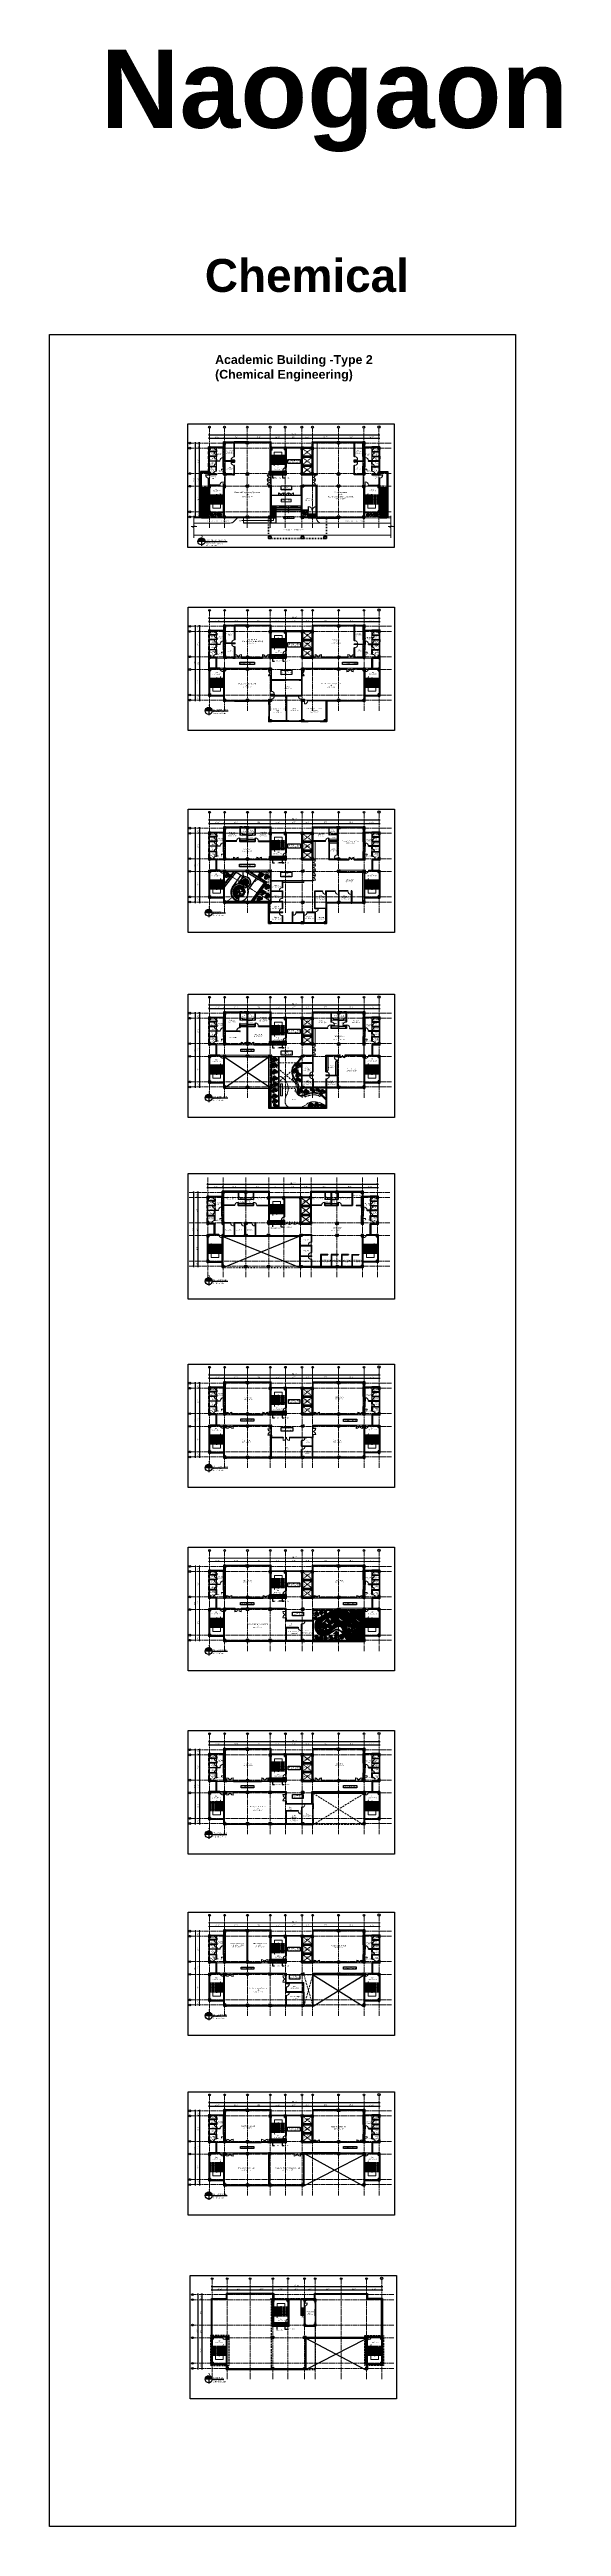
# Model space of a CAD drawing. Header units: inches. Extents: x -12 to 20935469, y -1604 to 24729220.
# Drawn here: x 20886085 to 20892138, y 24699905 to 24729171 of the extents above; entities that cross this region are included whole.
import ezdxf
from ezdxf import colors
from ezdxf.entities.mleader import LeaderData, LeaderLine
from ezdxf.math import Vec2, Vec3

# ---------------------------------------------------------------- set-up
doc = ezdxf.new("R2010")
doc.units = ezdxf.units.IN
doc.header["$LTSCALE"] = 0.03
doc.header["$MEASUREMENT"] = 0
doc.header["$PDMODE"] = 32
doc.header["$PDSIZE"] = 15
for name, pattern in [('ACAD_ISO03W100', [30, 12, -18]), ('ACAD_ISO08W100', [36, 24, -3, 6, -3]), ('DASHED2', [0.375, 0.25, -0.125])]:
    doc.linetypes.add(name, pattern=pattern)
for name, color, linetype, lineweight in [('AV_Text', 7, 'Continuous', 9), ('column', 1, 'Continuous', 40), ('Dim Line', 252, 'Continuous', 13), ('dimension', 250, 'Continuous', 0), ('Door', 7, 'Continuous', 18), ('Dot', 253, 'Continuous', 0), ('Gas', 21, 'Continuous', 5), ('Glass Line', 252, 'Continuous', 9), ('green_.25', 82, 'Continuous', 0), ('Grid Line', 252, 'Continuous', 18), ('Hatch', 253, 'Continuous', 15), ('hatch-1', 253, 'Continuous', 5), ('ILLUSTR-TREE', 74, 'Continuous', 0), ('Low Wall', 7, 'Continuous', 30), ('Main Wall', 7, 'Continuous', 30), ('RAIL', 23, 'Continuous', 13), ('STAIR', 46, 'Continuous', 15), ('TOILET FIXTURE', 142, 'Continuous', 5), ('WALL', 7, 'Continuous', 30), ('WIN', 116, 'Continuous', 18), ('wind.', 150, 'Continuous', 20)]:
    doc.layers.add(name, color=color, linetype=linetype, lineweight=lineweight)
doc.layers.add('FUR', color=251, linetype='Continuous')
doc.layers.add('TEXT', color=7, linetype='Continuous')
doc.layers.add('landscape', color=7, linetype='Continuous', lineweight=18, true_color=0x050505)
doc.styles.add('2', font='swisscl.ttf')
doc.styles.add('ATTR', font='romans.shx', dxfattribs={"width": 0.8, "height": 0.7})
doc.styles.add('RomanS', font='arial.ttf', dxfattribs={"height": 12})
doc.styles.get("Standard").update_dxf_attribs({"font": 'timesbd.ttf'})
doc.dimstyles.new('Aec_Arch_I', dxfattribs={"dimscale": 96, "dimtxt": 12, "dimasz": 0.09375, "dimexe": 0.125, "dimexo": 0.125, "dimgap": 0.0625, "dimtad": 1, "dimdec": 0, "dimzin": 3, "dimdsep": 46, "dimlunit": 4, "dimtxsty": 'RomanS', "dimblk1": 'ARCHTICK', "dimblk2": 'ARCHTICK', "dimsah": 1, "dimcen": 0.09375, "dimdle": 0.125, "dimadec": 0, "dimazin": 0, "dimtfac": 0.75, "dimtdec": 0, "dimtmove": 2, "dimatfit": 3, "dimldrblk": 'ARCHTICK', "dimfxl": 1, "dimfrac": 1, "dimtolj": 1, "dimtzin": 0, "dimarcsym": 0})
pattern_1 = [(180, (63922.227, -2e-05), (-4e-16, -6.25), [])]

# ---------------------------------------------------------------- blocks, each defined once
blk = doc.blocks.new('Door_45')
at = {"layer": 'Door'}
for p, q in [((0, 0), (0, 5)), ((0, 5), (1, 5)), ((1, 5), (1, 44)), ((1, 40), (2, 40)), ((1, 26), (2, 26)), ((1, 13), (2, 13)), ((3, 5), (1, 5)), ((1, 5), (1, 3)), ((1, 3), (2, 3)), ((2, 40), (2, 40)), ((2, 40), (3, 40)), ((2, 26), (2, 25)), ((2, 25), (3, 25)), ((2, 13), (2, 13)), ((2, 13), (3, 13)), ((2, 3), (2, 0)), ((3, 44), (3, 5)), ((3, 40), (3, 40)), ((3, 40), (3, 40)), ((3, 26), (3, 26)), ((3, 25), (3, 26)), ((3, 13), (3, 13)), ((3, 13), (3, 13)), ((42, 3), (42, 0)), ((44, 3), (42, 3)), ((45, 5), (44, 5)), ((44, 5), (44, 3)), ((45, 0), (45, 5)), ((2, 0), (0, 0)), ((42, 0), (45, 0))]:
    blk.add_line(p, q, dxfattribs=at)
blk.add_arc((5, 5), 38.8, 359.6233, 94.6685, dxfattribs=at)
blk = doc.blocks.new('sssss-flat-876')
at = {"layer": 'Door', "linetype": 'Continuous', "ltscale": 3}
blk.add_line((3667, 84027), (3667, 84056), dxfattribs=at)
at = {"layer": 'Door', "linetype": 'Continuous', "ltscale": 3, "extrusion": (-7.21527e-09, -3.35624e-18, 1), "elevation": 0}
for points in [[(3667, 84057), (3667, 84056), (3668, 84056), (3668, 84056), (3670, 84056), (3670, 84057)], [(3668, 84056), (3696, 84056), (3696, 84056), (3668, 84056)]]:
    blk.add_lwpolyline(points, close=True, dxfattribs=at)
at = {"layer": 'Door', "linetype": 'Continuous', "ltscale": 3}
blk.add_lwpolyline([(3667, 84027), (3667, 84029), (3668, 84029), (3668, 84028), (3670, 84028), (3670, 84027)], close=True, dxfattribs=at)
at = {"layer": 'Door', "linetype": 'Continuous', "ltscale": 3, "flags": 128}
blk.add_lwpolyline([(3670, 84027, 0.04096), (3675, 84029, 0.082496), (3685, 84035, 0.052187), (3690, 84040, 0.043988), (3693, 84045, 0.036571), (3695, 84050, 0.034751), (3696, 84054, 0.011435), (3696, 84056)], format="xyb", dxfattribs=at)
blk = doc.blocks.new('$D40')
at = {"layer": 'Door'}
for p, q in [((1, 5), (0, 5)), ((2, 0), (0, 0)), ((1, 4), (1, 42)), ((2, 4), (1, 4)), ((2, 0), (2, 42)), ((39, 4), (38, 4)), ((38, 4), (38, 0)), ((40, 0), (38, 0)), ((40, 5), (39, 5)), ((39, 5), (39, 4))]:
    blk.add_line(p, q, dxfattribs=at)
blk.add_arc((1, 4), 38, 0, 90, dxfattribs=at)
blk = doc.blocks.new('A$C36295410')
at = {"layer": 'Door'}
for p, q in [((1, 5), (0, 5)), ((1, 4), (1, 32)), ((2, 4), (1, 4)), ((2, 0), (2, 32)), ((58, 0), (58, 32)), ((58, 4), (59, 4)), ((59, 4), (59, 32)), ((59, 5), (60, 5)), ((2, 0), (0, 0)), ((58, 0), (60, 0))]:
    blk.add_line(p, q, dxfattribs=at)
for centre, start, end in [((-3, 0), 0.5906, 83.7783), ((63, 0), 96.2217, 179.4094)]:
    blk.add_arc(centre, 32.5, start, end, dxfattribs=at)
blk = doc.blocks.new('_ArchTick')
at = {"color": 0, "linetype": 'ByBlock', "lineweight": 35, "const_width": 0.15}
blk.add_lwpolyline([(-0.5, -0.5), (0.5, 0.5)], dxfattribs=at)
blk = doc.blocks.new('*D14')
at = {"layer": 'Defpoints', "color": 0, "transparency": 16777216}
for p in [(20830948, 24724562), (20831126, 24724578), (20831126, 24724562)]:
    blk.add_point(p, dxfattribs=at)
at = {"layer": 'Dim Line', "color": 0, "lineweight": -2, "transparency": 16777216}
for p, q in [((20830936, 24724578), (20831138, 24724578)), ((20830948, 24724574), (20830948, 24724590)), ((20831126, 24724574), (20831126, 24724590))]:
    blk.add_line(p, q, dxfattribs=at)
at = {"layer": 'Dim Line', "color": 0, "lineweight": -2, "transparency": 16777216, "xscale": 9, "yscale": 9, "zscale": 9, "rotation": 180}
blk.add_blockref('_ArchTick', (20830948, 24724578), dxfattribs=at)
at = {"layer": 'Dim Line', "color": 0, "lineweight": -2, "transparency": 16777216, "xscale": 9, "yscale": 9, "zscale": 9}
blk.add_blockref('_ArchTick', (20831126, 24724578), dxfattribs=at)
at = {"layer": 'Dim Line', "color": 0, "transparency": 16777216, "insert": (20831037, 24724590), "char_height": 12, "attachment_point": 5, "style": 'RomanS'}
blk.add_mtext('\\A1;14\'-10"', dxfattribs=at)
blk = doc.blocks.new('*D7')
at = {"layer": 'Defpoints', "color": 0, "transparency": 16777216}
for p in [(20831126, 24724562), (20831396, 24724578), (20831396, 24724578)]:
    blk.add_point(p, dxfattribs=at)
at = {"layer": 'Dim Line', "color": 0, "lineweight": -2, "transparency": 16777216}
for p, q in [((20831114, 24724578), (20831408, 24724578)), ((20831126, 24724574), (20831126, 24724590))]:
    blk.add_line(p, q, dxfattribs=at)
at = {"layer": 'Dim Line', "color": 0, "lineweight": -2, "transparency": 16777216, "xscale": 9, "yscale": 9, "zscale": 9, "rotation": 180}
blk.add_blockref('_ArchTick', (20831126, 24724578), dxfattribs=at)
at = {"layer": 'Dim Line', "color": 0, "lineweight": -2, "transparency": 16777216, "xscale": 9, "yscale": 9, "zscale": 9}
blk.add_blockref('_ArchTick', (20831396, 24724578), dxfattribs=at)
at = {"layer": 'Dim Line', "color": 0, "transparency": 16777216, "insert": (20831261, 24724590), "char_height": 12, "attachment_point": 5, "style": 'RomanS'}
blk.add_mtext('\\A1;22\'-6"', dxfattribs=at)
blk = doc.blocks.new('*D8')
at = {"layer": 'Defpoints', "color": 0, "transparency": 16777216}
for p in [(20831396, 24724578), (20831666, 24724578), (20831666, 24724578)]:
    blk.add_point(p, dxfattribs=at)
at = {"layer": 'Dim Line', "color": 0, "lineweight": -2, "transparency": 16777216}
blk.add_line((20831384, 24724578), (20831678, 24724578), dxfattribs=at)
at = {"layer": 'Dim Line', "color": 0, "lineweight": -2, "transparency": 16777216, "xscale": 9, "yscale": 9, "zscale": 9, "rotation": 180}
blk.add_blockref('_ArchTick', (20831396, 24724578), dxfattribs=at)
at = {"layer": 'Dim Line', "color": 0, "lineweight": -2, "transparency": 16777216, "xscale": 9, "yscale": 9, "zscale": 9}
blk.add_blockref('_ArchTick', (20831666, 24724578), dxfattribs=at)
at = {"layer": 'Dim Line', "color": 0, "transparency": 16777216, "insert": (20831531, 24724590), "char_height": 12, "attachment_point": 5, "style": 'RomanS'}
blk.add_mtext('\\A1;22\'-6"', dxfattribs=at)
blk = doc.blocks.new('*D9')
at = {"layer": 'Defpoints', "color": 0, "transparency": 16777216}
for p in [(20831666, 24724578), (20831844, 24724578), (20831844, 24724578)]:
    blk.add_point(p, dxfattribs=at)
at = {"layer": 'Dim Line', "color": 0, "lineweight": -2, "transparency": 16777216}
blk.add_line((20831654, 24724578), (20831856, 24724578), dxfattribs=at)
at = {"layer": 'Dim Line', "color": 0, "lineweight": -2, "transparency": 16777216, "xscale": 9, "yscale": 9, "zscale": 9, "rotation": 180}
blk.add_blockref('_ArchTick', (20831666, 24724578), dxfattribs=at)
at = {"layer": 'Dim Line', "color": 0, "lineweight": -2, "transparency": 16777216, "xscale": 9, "yscale": 9, "zscale": 9}
blk.add_blockref('_ArchTick', (20831844, 24724578), dxfattribs=at)
at = {"layer": 'Dim Line', "color": 0, "transparency": 16777216, "insert": (20831755, 24724590), "char_height": 12, "attachment_point": 5, "style": 'RomanS'}
blk.add_mtext('\\A1;14\'-10"', dxfattribs=at)
blk = doc.blocks.new('*D21')
at = {"layer": 'Defpoints', "color": 0, "transparency": 16777216}
for p in [(20831844, 24724578), (20832041, 24724578), (20832041, 24724578)]:
    blk.add_point(p, dxfattribs=at)
at = {"layer": 'Dim Line', "color": 0, "lineweight": -2, "transparency": 16777216}
for p, q in [((20831832, 24724578), (20832053, 24724578)), ((20831844, 24724566), (20831844, 24724566)), ((20832041, 24724566), (20832041, 24724566))]:
    blk.add_line(p, q, dxfattribs=at)
at = {"layer": 'Dim Line', "color": 0, "lineweight": -2, "transparency": 16777216, "xscale": 9, "yscale": 9, "zscale": 9, "rotation": 180}
blk.add_blockref('_ArchTick', (20831844, 24724578), dxfattribs=at)
at = {"layer": 'Dim Line', "color": 0, "lineweight": -2, "transparency": 16777216, "xscale": 9, "yscale": 9, "zscale": 9}
blk.add_blockref('_ArchTick', (20832041, 24724578), dxfattribs=at)
at = {"layer": 'Dim Line', "color": 0, "transparency": 16777216, "insert": (20831943, 24724590), "char_height": 12, "attachment_point": 5, "style": 'RomanS'}
blk.add_mtext('\\A1;16\'-5"', dxfattribs=at)
blk = doc.blocks.new('*D22')
at = {"layer": 'Defpoints', "color": 0, "transparency": 16777216}
for p in [(20832041, 24724578), (20832167, 24724578), (20832167, 24724578)]:
    blk.add_point(p, dxfattribs=at)
at = {"layer": 'Dim Line', "color": 0, "lineweight": -2, "transparency": 16777216}
for p, q in [((20832029, 24724578), (20832179, 24724578)), ((20832041, 24724566), (20832041, 24724566)), ((20832167, 24724566), (20832167, 24724566))]:
    blk.add_line(p, q, dxfattribs=at)
at = {"layer": 'Dim Line', "color": 0, "lineweight": -2, "transparency": 16777216, "xscale": 9, "yscale": 9, "zscale": 9, "rotation": 180}
blk.add_blockref('_ArchTick', (20832041, 24724578), dxfattribs=at)
at = {"layer": 'Dim Line', "color": 0, "lineweight": -2, "transparency": 16777216, "xscale": 9, "yscale": 9, "zscale": 9}
blk.add_blockref('_ArchTick', (20832167, 24724578), dxfattribs=at)
at = {"layer": 'Dim Line', "color": 0, "transparency": 16777216, "insert": (20832104, 24724590), "char_height": 12, "attachment_point": 5, "style": 'RomanS'}
blk.add_mtext('\\A1;10\'-6"', dxfattribs=at)
blk = doc.blocks.new('*D23')
at = {"layer": 'Defpoints', "color": 0, "transparency": 16777216}
for p in [(20832167, 24724578), (20832474, 24724578), (20832474, 24724578)]:
    blk.add_point(p, dxfattribs=at)
at = {"layer": 'Dim Line', "color": 0, "lineweight": -2, "transparency": 16777216}
for p, q in [((20832155, 24724578), (20832486, 24724578)), ((20832167, 24724566), (20832167, 24724566)), ((20832474, 24724566), (20832474, 24724566))]:
    blk.add_line(p, q, dxfattribs=at)
at = {"layer": 'Dim Line', "color": 0, "lineweight": -2, "transparency": 16777216, "xscale": 9, "yscale": 9, "zscale": 9, "rotation": 180}
blk.add_blockref('_ArchTick', (20832167, 24724578), dxfattribs=at)
at = {"layer": 'Dim Line', "color": 0, "lineweight": -2, "transparency": 16777216, "xscale": 9, "yscale": 9, "zscale": 9}
blk.add_blockref('_ArchTick', (20832474, 24724578), dxfattribs=at)
at = {"layer": 'Dim Line', "color": 0, "transparency": 16777216, "insert": (20832320, 24724590), "char_height": 12, "attachment_point": 5, "style": 'RomanS'}
blk.add_mtext('\\A1;25\'-7"', dxfattribs=at)
blk = doc.blocks.new('*D10')
at = {"layer": 'Defpoints', "color": 0, "transparency": 16777216}
for p in [(20832474, 24724578), (20832774, 24724578), (20832774, 24724578)]:
    blk.add_point(p, dxfattribs=at)
at = {"layer": 'Dim Line', "color": 0, "lineweight": -2, "transparency": 16777216}
blk.add_line((20832462, 24724578), (20832786, 24724578), dxfattribs=at)
at = {"layer": 'Dim Line', "color": 0, "lineweight": -2, "transparency": 16777216, "xscale": 9, "yscale": 9, "zscale": 9, "rotation": 180}
blk.add_blockref('_ArchTick', (20832474, 24724578), dxfattribs=at)
at = {"layer": 'Dim Line', "color": 0, "lineweight": -2, "transparency": 16777216, "xscale": 9, "yscale": 9, "zscale": 9}
blk.add_blockref('_ArchTick', (20832774, 24724578), dxfattribs=at)
at = {"layer": 'Dim Line', "color": 0, "transparency": 16777216, "insert": (20832624, 24724590), "char_height": 12, "attachment_point": 5, "style": 'RomanS'}
blk.add_mtext('\\A1;25\'-0"', dxfattribs=at)
blk = doc.blocks.new('*D11')
at = {"layer": 'Defpoints', "color": 0, "transparency": 16777216}
for p in [(20832774, 24724578), (20832952, 24724578), (20832952, 24724578)]:
    blk.add_point(p, dxfattribs=at)
at = {"layer": 'Dim Line', "color": 0, "lineweight": -2, "transparency": 16777216}
for p, q in [((20832762, 24724578), (20832964, 24724578)), ((20832952, 24724566), (20832952, 24724566))]:
    blk.add_line(p, q, dxfattribs=at)
at = {"layer": 'Dim Line', "color": 0, "lineweight": -2, "transparency": 16777216, "xscale": 9, "yscale": 9, "zscale": 9, "rotation": 180}
blk.add_blockref('_ArchTick', (20832774, 24724578), dxfattribs=at)
at = {"layer": 'Dim Line', "color": 0, "lineweight": -2, "transparency": 16777216, "xscale": 9, "yscale": 9, "zscale": 9}
blk.add_blockref('_ArchTick', (20832952, 24724578), dxfattribs=at)
at = {"layer": 'Dim Line', "color": 0, "transparency": 16777216, "insert": (20832863, 24724590), "char_height": 12, "attachment_point": 5, "style": 'RomanS'}
blk.add_mtext('\\A1;14\'-10"', dxfattribs=at)
blk = doc.blocks.new('*D13')
at = {"layer": 'Defpoints', "color": 0, "transparency": 16777216}
for p in [(20830948, 24724611), (20832952, 24724618), (20832952, 24724611)]:
    blk.add_point(p, dxfattribs=at)
at = {"layer": 'Dim Line', "color": 0, "lineweight": -2, "transparency": 16777216}
for p, q in [((20830936, 24724618), (20832964, 24724618)), ((20830948, 24724623), (20830948, 24724630)), ((20832952, 24724623), (20832952, 24724630))]:
    blk.add_line(p, q, dxfattribs=at)
at = {"layer": 'Dim Line', "color": 0, "lineweight": -2, "transparency": 16777216, "xscale": 9, "yscale": 9, "zscale": 9, "rotation": 180}
blk.add_blockref('_ArchTick', (20830948, 24724618), dxfattribs=at)
at = {"layer": 'Dim Line', "color": 0, "lineweight": -2, "transparency": 16777216, "xscale": 9, "yscale": 9, "zscale": 9}
blk.add_blockref('_ArchTick', (20832952, 24724618), dxfattribs=at)
at = {"layer": 'Dim Line', "color": 0, "transparency": 16777216, "insert": (20831950, 24724630), "char_height": 12, "attachment_point": 5, "style": 'RomanS'}
blk.add_mtext('\\A1;166\'-11"', dxfattribs=at)
blk = doc.blocks.new('*D15')
at = {"layer": 'Defpoints', "color": 0, "transparency": 16777216}
for p in [(20830827, 24724461), (20830838, 24724521), (20830838, 24724461)]:
    blk.add_point(p, dxfattribs=at)
at = {"layer": 'Dim Line', "color": 0, "lineweight": -2, "transparency": 16777216}
for p, q in [((20830827, 24724533), (20830827, 24724449)), ((20830826, 24724521), (20830815, 24724521)), ((20830826, 24724461), (20830815, 24724461))]:
    blk.add_line(p, q, dxfattribs=at)
at = {"layer": 'Dim Line', "color": 0, "lineweight": -2, "transparency": 16777216, "xscale": 9, "yscale": 9, "zscale": 9}
for p, rotation in [((20830827, 24724521), 90), ((20830827, 24724461), 270)]:
    blk.add_blockref('_ArchTick', p, dxfattribs=dict(at, rotation=rotation))
at = {"layer": 'Dim Line', "color": 0, "transparency": 16777216, "insert": (20830815, 24724491), "char_height": 12, "attachment_point": 5, "rotation": 90, "style": 'RomanS'}
blk.add_mtext('\\A1;5\'-0"', dxfattribs=at)
blk = doc.blocks.new('*D16')
at = {"layer": 'Defpoints', "color": 0, "transparency": 16777216}
for p in [(20830838, 24724461), (20830827, 24724161), (20830827, 24724161)]:
    blk.add_point(p, dxfattribs=at)
at = {"layer": 'Dim Line', "color": 0, "lineweight": -2, "transparency": 16777216}
for p, q in [((20830826, 24724461), (20830815, 24724461)), ((20830827, 24724473), (20830827, 24724149)), ((20830839, 24724161), (20830839, 24724161))]:
    blk.add_line(p, q, dxfattribs=at)
at = {"layer": 'Dim Line', "color": 0, "lineweight": -2, "transparency": 16777216, "xscale": 9, "yscale": 9, "zscale": 9}
for p, rotation in [((20830827, 24724461), 90), ((20830827, 24724161), 270)]:
    blk.add_blockref('_ArchTick', p, dxfattribs=dict(at, rotation=rotation))
at = {"layer": 'Dim Line', "color": 0, "transparency": 16777216, "insert": (20830815, 24724311), "char_height": 12, "attachment_point": 5, "rotation": 90, "style": 'RomanS'}
blk.add_mtext('\\A1;25\'-0"', dxfattribs=at)
blk = doc.blocks.new('*D17')
at = {"layer": 'Defpoints', "color": 0, "transparency": 16777216}
for p in [(20830827, 24724161), (20830827, 24724011), (20830827, 24724011)]:
    blk.add_point(p, dxfattribs=at)
at = {"layer": 'Dim Line', "color": 0, "lineweight": -2, "transparency": 16777216}
for p, q in [((20830827, 24724173), (20830827, 24723999)), ((20830839, 24724161), (20830839, 24724161)), ((20830839, 24724011), (20830839, 24724011))]:
    blk.add_line(p, q, dxfattribs=at)
at = {"layer": 'Dim Line', "color": 0, "lineweight": -2, "transparency": 16777216, "xscale": 9, "yscale": 9, "zscale": 9}
for p, rotation in [((20830827, 24724161), 90), ((20830827, 24724011), 270)]:
    blk.add_blockref('_ArchTick', p, dxfattribs=dict(at, rotation=rotation))
at = {"layer": 'Dim Line', "color": 0, "transparency": 16777216, "insert": (20830815, 24724086), "char_height": 12, "attachment_point": 5, "rotation": 90, "style": 'RomanS'}
blk.add_mtext('\\A1;12\'-6"', dxfattribs=at)
blk = doc.blocks.new('*D18')
at = {"layer": 'Defpoints', "color": 0, "transparency": 16777216}
for p in [(20830827, 24724011), (20830827, 24723709), (20830827, 24723709)]:
    blk.add_point(p, dxfattribs=at)
at = {"layer": 'Dim Line', "color": 0, "lineweight": -2, "transparency": 16777216}
for p, q in [((20830827, 24724023), (20830827, 24723697)), ((20830839, 24724011), (20830839, 24724011)), ((20830839, 24723709), (20830839, 24723709))]:
    blk.add_line(p, q, dxfattribs=at)
at = {"layer": 'Dim Line', "color": 0, "lineweight": -2, "transparency": 16777216, "xscale": 9, "yscale": 9, "zscale": 9}
for p, rotation in [((20830827, 24724011), 90), ((20830827, 24723709), 270)]:
    blk.add_blockref('_ArchTick', p, dxfattribs=dict(at, rotation=rotation))
at = {"layer": 'Dim Line', "color": 0, "transparency": 16777216, "insert": (20830815, 24723860), "char_height": 12, "attachment_point": 5, "rotation": 90, "style": 'RomanS'}
blk.add_mtext('\\A1;25\'-2"', dxfattribs=at)
blk = doc.blocks.new('*D19')
at = {"layer": 'Defpoints', "color": 0, "transparency": 16777216}
for p in [(20830827, 24723709), (20830827, 24723649), (20830827, 24723649)]:
    blk.add_point(p, dxfattribs=at)
at = {"layer": 'Dim Line', "color": 0, "lineweight": -2, "transparency": 16777216}
for p, q in [((20830827, 24723721), (20830827, 24723637)), ((20830839, 24723709), (20830839, 24723709)), ((20830839, 24723649), (20830839, 24723649))]:
    blk.add_line(p, q, dxfattribs=at)
at = {"layer": 'Dim Line', "color": 0, "lineweight": -2, "transparency": 16777216, "xscale": 9, "yscale": 9, "zscale": 9}
for p, rotation in [((20830827, 24723709), 90), ((20830827, 24723649), 270)]:
    blk.add_blockref('_ArchTick', p, dxfattribs=dict(at, rotation=rotation))
at = {"layer": 'Dim Line', "color": 0, "transparency": 16777216, "insert": (20830815, 24723679), "char_height": 12, "attachment_point": 5, "rotation": 90, "style": 'RomanS'}
blk.add_mtext('\\A1;5\'-0"', dxfattribs=at)
blk = doc.blocks.new('*D20')
at = {"layer": 'Defpoints', "color": 0, "transparency": 16777216}
for p in [(20830782, 24724521), (20830792, 24724521), (20830792, 24723649)]:
    blk.add_point(p, dxfattribs=at)
at = {"layer": 'Dim Line', "color": 0, "lineweight": -2, "transparency": 16777216}
for p, q in [((20830782, 24723637), (20830782, 24724533)), ((20830780, 24724521), (20830770, 24724521)), ((20830780, 24723649), (20830770, 24723649))]:
    blk.add_line(p, q, dxfattribs=at)
at = {"layer": 'Dim Line', "color": 0, "lineweight": -2, "transparency": 16777216, "xscale": 9, "yscale": 9, "zscale": 9}
for p, rotation in [((20830782, 24724521), 90), ((20830782, 24723649), 270)]:
    blk.add_blockref('_ArchTick', p, dxfattribs=dict(at, rotation=rotation))
at = {"layer": 'Dim Line', "color": 0, "transparency": 16777216, "insert": (20830769, 24724085), "char_height": 12, "attachment_point": 5, "rotation": 90, "style": 'RomanS'}
blk.add_mtext('\\A1;72\'-8"', dxfattribs=at)
blk = doc.blocks.new('7-flat-72')
at = {"layer": 'Glass Line', "color": 8, "ltscale": 20}
for p, q in [((-64479, 376960), (-64480, 376960)), ((-64479, 376960), (-64480, 376960)), ((-64480, 376959), (-64480, 376960)), ((-64480, 376960), (-64480, 376960)), ((-64480, 376960), (-64480, 376960)), ((-64480, 376960), (-64480, 376960)), ((-64480, 376960), (-64480, 376960)), ((-64480, 376960), (-64480, 376960)), ((-64480, 376959), (-64480, 376959)), ((-64479, 376959), (-64480, 376959)), ((-64479, 376959), (-64480, 376959)), ((-64479, 376959), (-64479, 376960)), ((-64479, 376960), (-64479, 376960)), ((-64479, 376960), (-64479, 376960)), ((-64479, 376960), (-64479, 376960)), ((-64479, 376960), (-64479, 376960)), ((-64479, 376959), (-64479, 376959)), ((-64477, 376959), (-64477, 376967)), ((-64475, 376967), (-64477, 376967)), ((-64475, 376959), (-64477, 376959)), ((-64475, 376959), (-64477, 376959)), ((-64477, 376959), (-64477, 376959)), ((-64475, 376959), (-64475, 376967)), ((-64475, 376959), (-64475, 376959)), ((-64473, 376960), (-64472, 376960)), ((-64473, 376960), (-64472, 376960)), ((-64473, 376959), (-64473, 376960)), ((-64473, 376960), (-64473, 376960)), ((-64473, 376960), (-64473, 376960)), ((-64473, 376960), (-64473, 376960)), ((-64473, 376960), (-64473, 376960)), ((-64473, 376960), (-64473, 376960)), ((-64473, 376959), (-64473, 376959)), ((-64473, 376959), (-64472, 376959)), ((-64473, 376959), (-64472, 376959)), ((-64472, 376959), (-64472, 376960)), ((-64472, 376960), (-64472, 376960)), ((-64472, 376960), (-64472, 376960)), ((-64472, 376960), (-64472, 376960)), ((-64472, 376960), (-64472, 376960)), ((-64472, 376959), (-64472, 376959))]:
    blk.add_line(p, q, dxfattribs=at)
blk.add_circle((-64476, 376968, 0), 1.08, dxfattribs=at)
for radius, start, end in [(7.55, 274.115, 265.9068), (8.1, 273.8334, 266.1883)]:
    blk.add_arc((-64476, 376968, 0), radius, start, end, dxfattribs=at)
blk = doc.blocks.new('SFSFSFS-flat-72')
at = {"layer": 'TOILET FIXTURE', "ltscale": 0.2}
blk.add_lwpolyline([(-3918, -3608), (-3918, -3603), (-3924, -3603), (-3924, -3608)], close=True, dxfattribs=at)
at = {"layer": 'TOILET FIXTURE', "ltscale": 20}
blk.add_blockref('7-flat-72', (60555, -380567), dxfattribs=at)
blk = doc.blocks.new('nondi3')
at = {"layer": 'ILLUSTR-TREE', "color": 3}
for p, q in [((-9777, 24298), (-9779, 24289)), ((-9779, 24289), (-9777, 24287)), ((-9773, 24296), (-9777, 24298)), ((-9777, 24287), (-9770, 24287)), ((-9776, 24323), (-9773, 24326)), ((-9775, 24319), (-9776, 24323)), ((-9768, 24319), (-9775, 24319)), ((-9775, 24291), (-9773, 24296)), ((-9771, 24289), (-9775, 24291)), ((-9774, 24272), (-9771, 24271)), ((-9773, 24268), (-9774, 24272)), ((-9773, 24326), (-9770, 24328)), ((-9770, 24267), (-9773, 24268)), ((-9770, 24287), (-9771, 24289)), ((-9771, 24271), (-9770, 24267)), ((-9770, 24328), (-9765, 24323)), ((-9765, 24323), (-9768, 24319)), ((-9767, 24305), (-9765, 24303)), ((-9762, 24305), (-9767, 24305)), ((-9766, 24271), (-9764, 24282)), ((-9761, 24280), (-9766, 24271)), ((-9765, 24303), (-9762, 24305)), ((-9765, 24257), (-9761, 24262)), ((-9763, 24250), (-9765, 24257)), ((-9764, 24282), (-9756, 24287)), ((-9761, 24255), (-9763, 24250)), ((-9754, 24321), (-9762, 24312)), ((-9762, 24312), (-9761, 24319)), ((-9756, 24350), (-9761, 24345)), ((-9761, 24345), (-9753, 24344)), ((-9758, 24334), (-9761, 24332)), ((-9761, 24332), (-9759, 24331)), ((-9761, 24319), (-9752, 24325)), ((-9756, 24287), (-9761, 24280)), ((-9761, 24262), (-9760, 24257)), ((-9760, 24257), (-9761, 24255)), ((-9759, 24331), (-9758, 24334)), ((-9755, 24355), (-9756, 24350)), ((-9750, 24350), (-9755, 24355)), ((-9754, 24348), (-9750, 24350)), ((-9753, 24344), (-9754, 24348)), ((-9752, 24325), (-9754, 24321)), ((-9741, 24362), (-9752, 24361)), ((-9752, 24361), (-9748, 24356)), ((-9743, 24345), (-9750, 24339)), ((-9750, 24339), (-9742, 24340)), ((-9748, 24356), (-9745, 24357)), ((-9745, 24357), (-9741, 24362)), ((-9742, 24340), (-9743, 24345)), ((-9737, 24232), (-9743, 24231)), ((-9743, 24231), (-9740, 24226)), ((-9738, 24357), (-9742, 24353)), ((-9742, 24353), (-9736, 24354)), ((-9740, 24317), (-9737, 24324)), ((-9736, 24319), (-9740, 24317)), ((-9740, 24226), (-9734, 24227)), ((-9736, 24361), (-9738, 24357)), ((-9736, 24370), (-9737, 24366)), ((-9737, 24366), (-9734, 24366)), ((-9737, 24324), (-9732, 24321)), ((-9734, 24227), (-9737, 24232)), ((-9733, 24368), (-9736, 24370)), ((-9736, 24354), (-9732, 24361)), ((-9732, 24361), (-9736, 24361)), ((-9734, 24317), (-9736, 24319)), ((-9734, 24366), (-9733, 24368)), ((-9732, 24321), (-9734, 24317)), ((-9733, 24373), (-9725, 24375)), ((-9729, 24370), (-9733, 24373)), ((-9728, 24368), (-9729, 24370)), ((-9725, 24369), (-9728, 24368)), ((-9728, 24343), (-9728, 24340)), ((-9727, 24341), (-9728, 24343)), ((-9728, 24340), (-9727, 24341)), ((-9720, 24366), (-9727, 24358)), ((-9727, 24358), (-9722, 24356)), ((-9725, 24375), (-9725, 24369)), ((-9722, 24356), (-9715, 24358)), ((-9721, 24372), (-9717, 24380)), ((-9716, 24372), (-9721, 24372)), ((-9720, 24362), (-9720, 24366)), ((-9717, 24362), (-9720, 24362)), ((-9717, 24380), (-9712, 24380)), ((-9716, 24377), (-9717, 24374)), ((-9717, 24374), (-9716, 24372)), ((-9715, 24358), (-9717, 24362)), ((-9714, 24375), (-9716, 24377)), ((-9713, 24346), (-9716, 24343)), ((-9716, 24343), (-9715, 24342)), ((-9715, 24342), (-9711, 24343)), ((-9711, 24214), (-9715, 24220)), ((-9715, 24220), (-9710, 24220)), ((-9712, 24380), (-9714, 24375)), ((-9713, 24371), (-9714, 24365)), ((-9714, 24365), (-9711, 24365)), ((-9708, 24371), (-9713, 24371)), ((-9711, 24343), (-9713, 24346)), ((-9711, 24365), (-9708, 24371)), ((-9711, 24328), (-9711, 24330)), ((-9711, 24330), (-9706, 24328)), ((-9706, 24324), (-9711, 24328)), ((-9706, 24218), (-9711, 24214)), ((-9710, 24382), (-9704, 24377)), ((-9703, 24382), (-9710, 24382)), ((-9710, 24220), (-9706, 24218)), ((-9705, 24361), (-9708, 24356)), ((-9708, 24356), (-9703, 24354)), ((-9706, 24328), (-9701, 24331)), ((-9703, 24328), (-9706, 24324)), ((-9700, 24356), (-9705, 24361)), ((-9704, 24377), (-9702, 24380)), ((-9698, 24385), (-9703, 24382)), ((-9703, 24354), (-9700, 24356)), ((-9701, 24331), (-9703, 24328)), ((-9702, 24380), (-9698, 24378)), ((-9697, 24347), (-9702, 24343)), ((-9702, 24343), (-9699, 24338)), ((-9698, 24373), (-9701, 24370)), ((-9701, 24370), (-9699, 24365)), ((-9699, 24365), (-9697, 24367)), ((-9699, 24338), (-9696, 24342)), ((-9698, 24378), (-9698, 24385)), ((-9697, 24367), (-9698, 24373)), ((-9695, 24299), (-9698, 24298)), ((-9698, 24298), (-9696, 24296)), ((-9696, 24342), (-9697, 24347)), ((-9691, 24368), (-9696, 24363)), ((-9696, 24363), (-9695, 24358)), ((-9696, 24296), (-9694, 24297)), ((-9695, 24358), (-9689, 24352)), ((-9695, 24325), (-9693, 24326)), ((-9695, 24322), (-9695, 24325)), ((-9692, 24323), (-9695, 24322)), ((-9694, 24297), (-9695, 24299)), ((-9691, 24387), (-9693, 24381)), ((-9693, 24381), (-9689, 24379)), ((-9693, 24326), (-9692, 24323)), ((-9683, 24381), (-9691, 24387)), ((-9686, 24364), (-9691, 24368)), ((-9690, 24375), (-9685, 24371)), ((-9685, 24375), (-9690, 24375)), ((-9690, 24358), (-9686, 24364)), ((-9684, 24355), (-9690, 24358)), ((-9689, 24379), (-9683, 24381)), ((-9689, 24352), (-9684, 24355)), ((-9681, 24376), (-9685, 24375)), ((-9685, 24371), (-9678, 24373)), ((-9684, 24343), (-9685, 24335)), ((-9685, 24335), (-9674, 24329)), ((-9685, 24216), (-9682, 24218)), ((-9680, 24213), (-9685, 24216)), ((-9676, 24341), (-9684, 24343)), ((-9682, 24218), (-9681, 24217)), ((-9678, 24373), (-9681, 24376)), ((-9681, 24217), (-9676, 24217)), ((-9678, 24356), (-9680, 24351)), ((-9680, 24351), (-9678, 24347)), ((-9680, 24335), (-9676, 24341)), ((-9672, 24330), (-9680, 24335)), ((-9673, 24216), (-9680, 24213)), ((-9674, 24382), (-9678, 24381)), ((-9678, 24381), (-9675, 24378)), ((-9678, 24351), (-9678, 24356)), ((-9678, 24347), (-9678, 24351)), ((-9666, 24368), (-9676, 24368)), ((-9676, 24368), (-9674, 24363)), ((-9676, 24217), (-9676, 24220)), ((-9676, 24220), (-9671, 24219)), ((-9675, 24378), (-9673, 24379)), ((-9673, 24379), (-9674, 24382)), ((-9674, 24363), (-9668, 24359)), ((-9674, 24329), (-9672, 24330)), ((-9669, 24342), (-9673, 24339)), ((-9673, 24339), (-9668, 24337)), ((-9671, 24219), (-9673, 24216)), ((-9671, 24350), (-9669, 24342)), ((-9666, 24344), (-9671, 24350)), ((-9669, 24377), (-9670, 24382)), ((-9670, 24382), (-9663, 24379)), ((-9670, 24375), (-9669, 24377)), ((-9668, 24374), (-9670, 24375)), ((-9669, 24365), (-9666, 24368)), ((-9666, 24363), (-9669, 24365)), ((-9667, 24321), (-9669, 24317)), ((-9669, 24317), (-9666, 24314)), ((-9664, 24245), (-9669, 24240)), ((-9669, 24240), (-9667, 24237)), ((-9663, 24379), (-9668, 24374)), ((-9668, 24359), (-9666, 24363)), ((-9668, 24337), (-9666, 24344)), ((-9665, 24317), (-9667, 24321)), ((-9667, 24237), (-9663, 24239)), ((-9666, 24314), (-9663, 24315)), ((-9663, 24315), (-9665, 24317)), ((-9662, 24339), (-9664, 24335)), ((-9664, 24335), (-9661, 24333)), ((-9663, 24239), (-9664, 24245)), ((-9662, 24373), (-9654, 24377)), ((-9659, 24370), (-9662, 24373)), ((-9658, 24367), (-9662, 24364)), ((-9662, 24364), (-9660, 24361)), ((-9659, 24342), (-9662, 24352)), ((-9662, 24352), (-9657, 24345)), ((-9659, 24336), (-9662, 24339)), ((-9661, 24333), (-9659, 24336)), ((-9657, 24222), (-9661, 24225)), ((-9661, 24225), (-9661, 24221)), ((-9661, 24221), (-9657, 24222)), ((-9660, 24361), (-9654, 24363)), ((-9658, 24372), (-9659, 24370)), ((-9657, 24345), (-9659, 24342)), ((-9658, 24238), (-9659, 24236)), ((-9659, 24236), (-9653, 24230)), ((-9655, 24373), (-9658, 24372)), ((-9654, 24363), (-9658, 24367)), ((-9653, 24234), (-9658, 24238)), ((-9656, 24354), (-9646, 24356)), ((-9651, 24349), (-9656, 24354)), ((-9650, 24373), (-9655, 24370)), ((-9655, 24370), (-9655, 24373)), ((-9654, 24377), (-9650, 24373)), ((-9646, 24236), (-9653, 24234)), ((-9653, 24230), (-9643, 24233)), ((-9650, 24366), (-9652, 24362)), ((-9652, 24362), (-9646, 24365)), ((-9650, 24348), (-9652, 24344)), ((-9652, 24344), (-9640, 24344)), ((-9650, 24338), (-9652, 24331)), ((-9652, 24331), (-9649, 24323)), ((-9649, 24291), (-9652, 24289)), ((-9652, 24289), (-9650, 24287)), ((-9645, 24350), (-9651, 24349)), ((-9647, 24369), (-9650, 24366)), ((-9645, 24349), (-9650, 24348)), ((-9650, 24330), (-9650, 24338)), ((-9646, 24328), (-9650, 24330)), ((-9644, 24312), (-9650, 24308)), ((-9650, 24308), (-9647, 24304)), ((-9650, 24287), (-9649, 24291)), ((-9649, 24323), (-9646, 24328)), ((-9646, 24365), (-9647, 24369)), ((-9647, 24304), (-9646, 24297)), ((-9646, 24356), (-9643, 24362)), ((-9646, 24297), (-9641, 24302)), ((-9643, 24233), (-9646, 24236)), ((-9643, 24362), (-9645, 24350)), ((-9640, 24344), (-9645, 24349)), ((-9641, 24302), (-9644, 24312)), ((-9639, 24363), (-9641, 24361)), ((-9641, 24361), (-9639, 24359)), ((-9638, 24354), (-9641, 24351)), ((-9641, 24351), (-9637, 24348)), ((-9641, 24338), (-9640, 24330)), ((-9633, 24333), (-9641, 24338)), ((-9640, 24330), (-9636, 24329)), ((-9634, 24359), (-9639, 24363)), ((-9639, 24359), (-9634, 24359)), ((-9637, 24350), (-9638, 24354)), ((-9632, 24348), (-9637, 24350)), ((-9637, 24348), (-9632, 24348)), ((-9637, 24242), (-9636, 24238)), ((-9627, 24241), (-9637, 24242)), ((-9636, 24329), (-9633, 24333)), ((-9636, 24238), (-9627, 24241)), ((-9633, 24358), (-9634, 24356)), ((-9634, 24356), (-9630, 24353)), ((-9634, 24322), (-9629, 24315)), ((-9633, 24315), (-9634, 24322)), ((-9626, 24354), (-9633, 24358)), ((-9632, 24310), (-9633, 24315)), ((-9629, 24315), (-9632, 24310)), ((-9631, 24342), (-9629, 24344)), ((-9630, 24339), (-9631, 24342)), ((-9628, 24330), (-9631, 24329)), ((-9631, 24329), (-9630, 24326)), ((-9630, 24353), (-9626, 24354)), ((-9627, 24336), (-9630, 24339)), ((-9630, 24326), (-9626, 24326)), ((-9629, 24344), (-9625, 24341)), ((-9629, 24305), (-9629, 24308)), ((-9629, 24308), (-9625, 24306)), ((-9625, 24304), (-9629, 24305)), ((-9629, 24286), (-9623, 24291)), ((-9620, 24290), (-9629, 24286)), ((-9625, 24328), (-9628, 24330)), ((-9625, 24341), (-9627, 24336)), ((-9624, 24273), (-9627, 24270)), ((-9627, 24270), (-9625, 24264)), ((-9622, 24257), (-9627, 24254)), ((-9627, 24254), (-9626, 24248)), ((-9626, 24326), (-9625, 24328)), ((-9626, 24248), (-9624, 24252)), ((-9625, 24306), (-9625, 24304)), ((-9625, 24264), (-9622, 24268)), ((-9622, 24268), (-9624, 24273)), ((-9624, 24252), (-9622, 24257)), ((-9623, 24291), (-9620, 24298)), ((-9620, 24337), (-9622, 24335)), ((-9622, 24335), (-9619, 24332)), ((-9621, 24321), (-9622, 24316)), ((-9622, 24316), (-9618, 24314)), ((-9616, 24317), (-9621, 24321)), ((-9614, 24335), (-9620, 24337)), ((-9620, 24298), (-9620, 24290)), ((-9619, 24332), (-9614, 24335)), ((-9619, 24282), (-9618, 24277)), ((-9615, 24280), (-9619, 24282)), ((-9618, 24328), (-9616, 24322)), ((-9613, 24324), (-9618, 24328)), ((-9618, 24314), (-9616, 24317)), ((-9618, 24277), (-9614, 24277)), ((-9616, 24322), (-9610, 24317)), ((-9613, 24309), (-9616, 24306)), ((-9616, 24306), (-9613, 24302)), ((-9611, 24281), (-9615, 24280)), ((-9614, 24277), (-9611, 24281)), ((-9610, 24317), (-9613, 24324)), ((-9611, 24304), (-9613, 24309)), ((-9613, 24302), (-9611, 24304))]:
    blk.add_line(p, q, dxfattribs=at)
blk = doc.blocks.new('DEC10')
for p, q in [((-44.014, -8.934), (-60.886, 4.702)), ((-49.149, 8.464), (-60.519, 7.994)), ((-58.685, 14.107), (-48.415, 9.405)), ((-48.782, 21.16), (-57.585, 19.279)), ((-39.246, 17.398), (-55.017, 24.451)), ((-33.377, 26.332), (-49.882, 33.856)), ((-49.882, 33.386), (-43.28, 19.749)), ((-34.111, 5.172), (-49.149, 8.464)), ((-48.415, 9.405), (-35.945, 7.053)), ((-34.844, 38.558), (-45.848, 39.028)), ((-24.941, -8.934), (-39.246, 17.398)), ((-36.311, 8.464), (-39.246, 14.577)), ((-32.277, 26.332), (-36.678, 47.492)), ((-35.945, 7.053), (-36.311, 8.464)), ((-28.242, -10.345), (-34.111, 5.172)), ((-24.574, 8.934), (-33.377, 26.332)), ((-23.107, 9.875), (-32.277, 26.332)), ((-31.91, 50.313), (-17.239, 39.499)), ((-11.003, -3.291), (-24.574, 8.934)), ((-4.401, -1.881), (-23.107, 9.875)), ((-21.273, 42.32), (-18.706, 56.426)), ((-17.239, 39.499), (-15.038, 26.332)), ((-15.038, 26.332), (-6.235, 13.636)), ((-8.436, 47.492), (-12.47, 32.445)), ((-12.47, 32.445), (-11.737, 28.683)), ((-11.737, 28.683), (-7.335, 23.041)), ((-1.158, 59.295), (-8.436, 47.492)), ((-7.335, 23.041), (-6.602, 28.683)), ((-6.602, 28.683), (8.07, 35.267)), ((-6.235, 13.636), (-4.401, -1.411)), ((-4.034, 23.981), (4.769, 29.154)), ((2.201, 0), (-4.034, 23.981)), ((2.201, -6.113), (27.876, 2.821)), ((2.568, -0.47), (23.475, 4.702)), ((4.769, 58.778), (8.803, 45.611)), ((4.769, 29.154), (20.174, 27.273)), ((9.904, 34.796), (6.969, 31.505)), ((7.336, 31.505), (18.34, 29.154)), ((8.436, 35.267), (8.803, 46.552)), ((9.537, 47.022), (9.904, 34.796)), ((10.362, 47.14), (19.531, 56.074)), ((18.34, 29.154), (28.243, 50.784)), ((20.174, 27.273), (45.115, 37.618)), ((23.475, 4.702), (48.416, 33.386)), ((27.876, 2.821), (51.35, 1.411)), ((48.416, 32.916), (28.243, 5.172)), ((28.243, 5.172), (38.879, 4.232)), ((38.879, 4.232), (49.883, 16.458)), ((41.447, 41.85), (39.246, 23.041)), ((49.883, 16.458), (41.447, 4.232)), ((41.447, 3.762), (50.983, 2.821)), ((50.25, 16.458), (51.717, 27.273)), ((50.25, 16.458), (56.852, 14.107)), ((50.983, 2.821), (57.585, 10.345)), ((51.35, 1.411), (57.219, -11.755)), ((-54.65, -0.47), (-60.519, -8.934)), ((-53.183, -21.16), (-58.318, -18.339)), ((-52.083, -18.339), (-54.65, -26.802)), ((-44.014, -8.934), (-52.083, -18.339)), ((-49.149, -15.517), (-45.481, -23.511)), ((-45.481, -23.511), (-48.782, -36.677)), ((-26.041, -13.166), (-44.014, -8.934)), ((-43.647, -8.934), (-28.242, -10.345)), ((-43.28, -43.73), (-29.342, -24.922)), ((-26.775, -26.332), (-43.28, -43.26)), ((-31.543, -46.552), (-33.377, -50.784)), ((-7.335, -32.915), (-31.543, -46.082)), ((-5.501, -35.266), (-31.543, -46.552)), ((-28.976, -24.922), (-26.041, -13.166)), ((-21.64, -12.696), (-26.775, -26.332)), ((-22.007, -8.934), (-24.941, -8.934)), ((-23.841, -43.73), (-22.74, -55.956)), ((-11.003, -3.762), (-22.007, -8.934)), ((-13.938, -7.994), (-21.64, -12.696)), ((-5.135, -7.053), (-13.938, -7.994)), ((-2.934, -20.69), (-7.335, -32.915)), ((0.734, -22.1), (-5.501, -35.266)), ((-5.135, -7.053), (-2.934, -20.69)), ((-0.366, -7.523), (11.004, -20.69)), ((-0.366, -7.994), (0.734, -22.1)), ((2.201, -6.583), (13.571, -20.219)), ((11.004, -20.69), (9.904, -33.856)), ((9.904, -33.856), (15.039, -45.141)), ((15.039, -45.141), (11.371, -58.777)), ((11.738, -33.856), (20.907, -55.486)), ((12.104, -34.326), (27.509, -42.32)), ((13.938, -23.041), (12.471, -31.975)), ((12.471, -31.975), (27.509, -41.379)), ((13.571, -20.219), (55.385, -20.219)), ((13.938, -23.041), (28.243, -22.571)), ((27.509, -41.379), (41.08, -44.671)), ((27.509, -42.32), (28.243, -52.194)), ((28.243, -22.571), (34.478, -34.796)), ((31.911, -29.624), (46.215, -33.856))]:
    blk.add_line(p, q)
for points in [[(-45.848, 39.028), (-49.836, 39.792), (-49.882, 33.386), (-50.753, 28.037), (-55.017, 24.451), (-59.923, 23.922), (-57.585, 19.279), (-58.685, 14.107), (-62.674, 11.579), (-60.519, 7.994), (-60.886, 4.702), (-64.966, -1.94), (-60.519, -8.934), (-54.88, -13.107), (-58.318, -18.339), (-56.714, -22.512), (-54.65, -26.802), (-49.836, -28.977), (-48.782, -36.677), (-44.793, -40.145), (-43.28, -43.26), (-36.541, -46.023), (-33.377, -50.784), (-32.873, -54.251), (-22.74, -55.956), (-16.826, -54.251), (-11.783, -62.48), (-6.739, -57.778), (-0.779, -60.717), (1.972, -57.778), (11.371, -58.777), (17.102, -56.015), (20.907, -55.486), (23.52, -48.374), (28.243, -52.194), (36.358, -53.076), (41.08, -44.671), (41.86, -39.557), (46.215, -33.856), (51.488, -33.092), (52.863, -26.038), (56.073, -22.512), (55.385, -20.219), (57.448, -16.046), (57.219, -11.755), (62.491, -3.703), (59.74, -0.176), (65.7, 12.167), (57.585, 10.345), (56.852, 14.107), (56.073, 19.808), (58.365, 26.861), (51.717, 27.273), (48.416, 33.386), (47.82, 38.617), (45.115, 37.618), (41.447, 41.85), (34.982, 42.144), (29.939, 47.433), (28.243, 50.784), (25.813, 57.426), (19.531, 56.074), (13.892, 60.365), (4.769, 58.778), (2.43, 56.838), (-1.158, 59.295), (-8.573, 61.54), (-12.699, 57.426), (-17.743, 59.777), (-18.706, 56.426), (-23.703, 55.074), (-25.537, 50.96), (-31.91, 50.313), (-35.165, 51.548), (-36.678, 47.492)], [(-56.255, 36.266), (-58.548, 33.327), (-55.797, 29.212), (-52.587, 32.739)], [(0, 0), (-1.834, -0.47), (-2.2, -1.881), (-0.733, -1.411)], [(33.103, 47.492), (36.771, 49.843), (39.705, 47.492), (36.404, 45.141)], [(63.867, 3.938), (62.491, 0.999), (65.242, -1.94), (66.617, 0.999)], [(26.225, -53.252), (22.558, -55.603), (22.924, -60.306), (26.592, -57.484)]]:
    blk.add_lwpolyline(points, close=True)
at = {"style": 'ATTR', "width": 0.8, "flags": 9}
blk.add_attdef('ESTCODE', (0, 0), '', height=0.7, dxfattribs=at)
blk = doc.blocks.new('TREE_002')
at = {"layer": 'ILLUSTR-TREE'}
for p, q in [((-13190, 13868), (-13197, 13900)), ((-13191, 13900), (-13192, 13894)), ((-13192, 13894), (-13187, 13891)), ((-13186, 13896), (-13191, 13900)), ((-13190, 13904), (-13168, 13888)), ((-13187, 13891), (-13186, 13896)), ((-13174, 13892), (-13170, 13913)), ((-13159, 13906), (-13167, 13904)), ((-13167, 13904), (-13162, 13900)), ((-13162, 13900), (-13154, 13901)), ((-13154, 13900), (-13160, 13877)), ((-13154, 13901), (-13159, 13906)), ((-13143, 13918), (-13154, 13900)), ((-13135, 13917), (-13128, 13897)), ((-13129, 13881), (-13128, 13898)), ((-13127, 13899), (-13127, 13881)), ((-13126, 13899), (-13112, 13913)), ((-13122, 13903), (-13116, 13906)), ((-13117, 13899), (-13122, 13903)), ((-13112, 13902), (-13117, 13899)), ((-13116, 13906), (-13112, 13902)), ((-13114, 13872), (-13099, 13905)), ((-13095, 13899), (-13102, 13897)), ((-13102, 13897), (-13102, 13892)), ((-13102, 13892), (-13095, 13893)), ((-13095, 13893), (-13095, 13899)), ((-13079, 13891), (-13083, 13863)), ((-13208, 13815), (-13233, 13836)), ((-13215, 13841), (-13232, 13841)), ((-13224, 13828), (-13232, 13815)), ((-13230, 13850), (-13214, 13843)), ((-13221, 13797), (-13229, 13801)), ((-13215, 13860), (-13228, 13857)), ((-13201, 13855), (-13224, 13865)), ((-13218, 13841), (-13224, 13838)), ((-13224, 13838), (-13221, 13832)), ((-13220, 13801), (-13224, 13788)), ((-13217, 13870), (-13221, 13866)), ((-13221, 13866), (-13215, 13864)), ((-13221, 13832), (-13216, 13836)), ((-13216, 13793), (-13221, 13788)), ((-13221, 13788), (-13219, 13783)), ((-13208, 13815), (-13220, 13801)), ((-13219, 13783), (-13215, 13786)), ((-13216, 13836), (-13218, 13841)), ((-13211, 13868), (-13217, 13870)), ((-13192, 13868), (-13216, 13879)), ((-13216, 13879), (-13207, 13858)), ((-13215, 13786), (-13216, 13793)), ((-13215, 13864), (-13211, 13868)), ((-13193, 13836), (-13215, 13841)), ((-13215, 13805), (-13210, 13793)), ((-13210, 13793), (-13215, 13774)), ((-13214, 13843), (-13196, 13839)), ((-13194, 13886), (-13210, 13887)), ((-13181, 13809), (-13208, 13815)), ((-13207, 13815), (-13184, 13813)), ((-13207, 13763), (-13186, 13791)), ((-13182, 13789), (-13207, 13764)), ((-13179, 13815), (-13201, 13855)), ((-13196, 13841), (-13201, 13850)), ((-13199, 13861), (-13192, 13861)), ((-13199, 13855), (-13199, 13861)), ((-13194, 13856), (-13199, 13855)), ((-13191, 13810), (-13197, 13806)), ((-13197, 13806), (-13196, 13799)), ((-13196, 13839), (-13196, 13841)), ((-13196, 13799), (-13190, 13803)), ((-13192, 13861), (-13194, 13856)), ((-13184, 13813), (-13193, 13836)), ((-13179, 13842), (-13192, 13868)), ((-13189, 13759), (-13192, 13752)), ((-13190, 13803), (-13191, 13810)), ((-13176, 13843), (-13190, 13868)), ((-13153, 13779), (-13189, 13759)), ((-13150, 13776), (-13189, 13759)), ((-13185, 13791), (-13181, 13809)), ((-13174, 13810), (-13182, 13789)), ((-13158, 13824), (-13179, 13842)), ((-13175, 13815), (-13179, 13815)), ((-13177, 13763), (-13176, 13745)), ((-13148, 13826), (-13176, 13843)), ((-13158, 13823), (-13175, 13815)), ((-13163, 13817), (-13174, 13810)), ((-13168, 13767), (-13172, 13762)), ((-13172, 13762), (-13168, 13756)), ((-13168, 13888), (-13164, 13868)), ((-13163, 13761), (-13168, 13767)), ((-13168, 13756), (-13163, 13761)), ((-13164, 13868), (-13151, 13849)), ((-13149, 13818), (-13163, 13817)), ((-13160, 13877), (-13159, 13872)), ((-13159, 13872), (-13153, 13863)), ((-13153, 13863), (-13152, 13872)), ((-13146, 13798), (-13153, 13779)), ((-13152, 13872), (-13130, 13881)), ((-13151, 13849), (-13148, 13826)), ((-13141, 13795), (-13150, 13776)), ((-13149, 13818), (-13146, 13798)), ((-13148, 13865), (-13135, 13872)), ((-13138, 13829), (-13148, 13865)), ((-13144, 13777), (-13148, 13777)), ((-13148, 13777), (-13148, 13773)), ((-13148, 13773), (-13146, 13771)), ((-13146, 13771), (-13140, 13771)), ((-13144, 13828), (-13145, 13826)), ((-13145, 13826), (-13143, 13826)), ((-13142, 13829), (-13144, 13828)), ((-13141, 13777), (-13144, 13777)), ((-13143, 13826), (-13142, 13829)), ((-13142, 13817), (-13141, 13795)), ((-13142, 13817), (-13125, 13798)), ((-13140, 13771), (-13141, 13777)), ((-13138, 13828), (-13106, 13836)), ((-13138, 13819), (-13100, 13833)), ((-13138, 13819), (-13121, 13798)), ((-13135, 13872), (-13111, 13869)), ((-13128, 13754), (-13135, 13750)), ((-13135, 13750), (-13128, 13746)), ((-13127, 13881), (-13131, 13876)), ((-13131, 13876), (-13114, 13872)), ((-13122, 13751), (-13128, 13754)), ((-13128, 13746), (-13122, 13751)), ((-13125, 13798), (-13127, 13778)), ((-13127, 13778), (-13119, 13761)), ((-13119, 13761), (-13125, 13740)), ((-13124, 13778), (-13110, 13745)), ((-13121, 13794), (-13123, 13781)), ((-13123, 13781), (-13100, 13766)), ((-13123, 13777), (-13100, 13765)), ((-13121, 13798), (-13059, 13798)), ((-13121, 13794), (-13099, 13795)), ((-13114, 13870), (-13117, 13865)), ((-13117, 13865), (-13110, 13860)), ((-13108, 13866), (-13114, 13870)), ((-13111, 13869), (-13074, 13885)), ((-13110, 13860), (-13108, 13866)), ((-13106, 13836), (-13069, 13879)), ((-13100, 13833), (-13065, 13831)), ((-13100, 13766), (-13080, 13762)), ((-13100, 13765), (-13099, 13750)), ((-13069, 13878), (-13099, 13836)), ((-13099, 13836), (-13083, 13835)), ((-13099, 13795), (-13090, 13776)), ((-13099, 13758), (-13095, 13760)), ((-13094, 13753), (-13099, 13758)), ((-13095, 13760), (-13090, 13756)), ((-13094, 13784), (-13072, 13778)), ((-13090, 13756), (-13094, 13753)), ((-13089, 13804), (-13082, 13808)), ((-13089, 13799), (-13089, 13804)), ((-13082, 13802), (-13089, 13799)), ((-13084, 13781), (-13086, 13776)), ((-13086, 13776), (-13082, 13772)), ((-13080, 13776), (-13084, 13781)), ((-13083, 13835), (-13067, 13853)), ((-13082, 13808), (-13082, 13802)), ((-13082, 13772), (-13080, 13776)), ((-13067, 13853), (-13079, 13835)), ((-13079, 13834), (-13065, 13833)), ((-13078, 13847), (-13077, 13852)), ((-13075, 13844), (-13078, 13847)), ((-13077, 13852), (-13073, 13851)), ((-13073, 13851), (-13075, 13844)), ((-13066, 13853), (-13064, 13869)), ((-13066, 13853), (-13056, 13850)), ((-13065, 13833), (-13055, 13844)), ((-13065, 13831), (-13056, 13811)), ((-13060, 13834), (-13059, 13838)), ((-13055, 13834), (-13060, 13834)), ((-13059, 13838), (-13051, 13838)), ((-13058, 13819), (-13052, 13822)), ((-13053, 13815), (-13058, 13819)), ((-13051, 13838), (-13055, 13834)), ((-13048, 13819), (-13053, 13815)), ((-13052, 13822), (-13048, 13819))]:
    blk.add_line(p, q, dxfattribs=at)
at = {"layer": 'ILLUSTR-TREE', "style": 'ATTR', "width": 0.8, "flags": 9}
blk.add_attdef('ESTCODE', (-13144, 13828), '', height=1.05, dxfattribs=at)
blk = doc.blocks.new('TREE_009')
at = {"layer": 'ILLUSTR-TREE'}
for p, q in [((-12239, 13828), (-12245, 13818)), ((-12245, 13818), (-12238, 13807)), ((-12236, 13842), (-12242, 13838)), ((-12242, 13838), (-12238, 13833)), ((-12238, 13833), (-12239, 13828)), ((-12214, 13807), (-12239, 13828)), ((-12221, 13833), (-12238, 13833)), ((-12230, 13820), (-12238, 13807)), ((-12238, 13807), (-12230, 13801)), ((-12230, 13857), (-12237, 13856)), ((-12237, 13856), (-12234, 13850)), ((-12234, 13850), (-12236, 13842)), ((-12236, 13842), (-12220, 13835)), ((-12232, 13875), (-12235, 13871)), ((-12235, 13871), (-12231, 13864)), ((-12230, 13801), (-12235, 13793)), ((-12227, 13789), (-12235, 13793)), ((-12235, 13793), (-12233, 13787)), ((-12221, 13852), (-12234, 13850)), ((-12233, 13787), (-12230, 13780)), ((-12226, 13870), (-12232, 13875)), ((-12231, 13864), (-12226, 13870)), ((-12224, 13863), (-12230, 13857)), ((-12206, 13847), (-12230, 13857)), ((-12226, 13793), (-12230, 13780)), ((-12230, 13780), (-12222, 13777)), ((-12214, 13807), (-12226, 13793)), ((-12222, 13871), (-12224, 13863)), ((-12222, 13880), (-12222, 13871)), ((-12216, 13879), (-12222, 13880)), ((-12198, 13860), (-12222, 13871)), ((-12222, 13871), (-12213, 13850)), ((-12222, 13777), (-12221, 13766)), ((-12199, 13828), (-12221, 13833)), ((-12221, 13797), (-12216, 13785)), ((-12216, 13785), (-12221, 13766)), ((-12221, 13766), (-12215, 13760)), ((-12220, 13835), (-12202, 13831)), ((-12203, 13892), (-12216, 13879)), ((-12200, 13878), (-12216, 13879)), ((-12215, 13760), (-12213, 13756)), ((-12187, 13801), (-12214, 13807)), ((-12213, 13807), (-12190, 13805)), ((-12213, 13755), (-12192, 13783)), ((-12188, 13781), (-12213, 13756)), ((-12213, 13756), (-12202, 13752)), ((-12185, 13807), (-12206, 13847)), ((-12202, 13833), (-12206, 13842)), ((-12200, 13898), (-12203, 13892)), ((-12196, 13860), (-12203, 13892)), ((-12202, 13831), (-12202, 13833)), ((-12202, 13752), (-12198, 13744)), ((-12195, 13896), (-12200, 13898)), ((-12190, 13805), (-12199, 13828)), ((-12184, 13834), (-12198, 13860)), ((-12195, 13751), (-12198, 13744)), ((-12198, 13744), (-12197, 13739)), ((-12197, 13739), (-12182, 13737)), ((-12182, 13835), (-12196, 13860)), ((-12186, 13897), (-12195, 13896)), ((-12195, 13896), (-12173, 13880)), ((-12159, 13771), (-12195, 13751)), ((-12156, 13768), (-12195, 13751)), ((-12191, 13783), (-12187, 13801)), ((-12180, 13802), (-12188, 13781)), ((-12183, 13903), (-12186, 13897)), ((-12181, 13807), (-12185, 13807)), ((-12164, 13816), (-12184, 13834)), ((-12176, 13905), (-12183, 13903)), ((-12183, 13755), (-12182, 13737)), ((-12154, 13818), (-12182, 13835)), ((-12182, 13737), (-12173, 13739)), ((-12164, 13815), (-12181, 13807)), ((-12180, 13884), (-12176, 13905)), ((-12169, 13809), (-12180, 13802)), ((-12174, 13910), (-12176, 13905)), ((-12167, 13907), (-12174, 13910)), ((-12173, 13880), (-12170, 13860)), ((-12173, 13739), (-12165, 13727)), ((-12170, 13860), (-12157, 13841)), ((-12155, 13810), (-12169, 13809)), ((-12160, 13913), (-12167, 13907)), ((-12160, 13892), (-12166, 13869)), ((-12166, 13869), (-12165, 13864)), ((-12165, 13864), (-12159, 13855)), ((-12165, 13727), (-12158, 13734)), ((-12149, 13910), (-12160, 13913)), ((-12149, 13910), (-12160, 13892)), ((-12159, 13855), (-12158, 13864)), ((-12152, 13790), (-12159, 13771)), ((-12158, 13864), (-12135, 13873)), ((-12158, 13734), (-12149, 13730)), ((-12157, 13841), (-12154, 13818)), ((-12147, 13787), (-12156, 13768)), ((-12155, 13810), (-12152, 13790)), ((-12154, 13857), (-12140, 13864)), ((-12144, 13821), (-12154, 13857)), ((-12150, 13820), (-12151, 13818)), ((-12151, 13818), (-12149, 13818)), ((-12148, 13821), (-12150, 13820)), ((-12144, 13906), (-12149, 13910)), ((-12149, 13818), (-12148, 13821)), ((-12149, 13730), (-12145, 13734)), ((-12148, 13809), (-12131, 13790)), ((-12148, 13809), (-12147, 13787)), ((-12145, 13734), (-12131, 13732)), ((-12140, 13909), (-12144, 13906)), ((-12144, 13820), (-12112, 13828)), ((-12144, 13811), (-12106, 13825)), ((-12144, 13811), (-12127, 13790)), ((-12127, 13911), (-12140, 13909)), ((-12140, 13909), (-12134, 13889)), ((-12140, 13864), (-12117, 13862)), ((-12133, 13873), (-12137, 13868)), ((-12137, 13868), (-12120, 13864)), ((-12135, 13873), (-12134, 13890)), ((-12133, 13891), (-12133, 13873)), ((-12131, 13790), (-12133, 13770)), ((-12133, 13770), (-12125, 13753)), ((-12132, 13891), (-12118, 13905)), ((-12125, 13753), (-12131, 13732)), ((-12131, 13732), (-12122, 13737)), ((-12130, 13770), (-12116, 13737)), ((-12127, 13786), (-12129, 13773)), ((-12129, 13773), (-12106, 13759)), ((-12129, 13769), (-12106, 13757)), ((-12118, 13905), (-12127, 13911)), ((-12127, 13790), (-12065, 13790)), ((-12127, 13786), (-12105, 13787)), ((-12122, 13737), (-12116, 13737)), ((-12120, 13864), (-12105, 13897)), ((-12109, 13907), (-12118, 13905)), ((-12117, 13862), (-12080, 13877)), ((-12116, 13737), (-12112, 13748)), ((-12108, 13741), (-12114, 13737)), ((-12114, 13737), (-12113, 13730)), ((-12113, 13730), (-12108, 13734)), ((-12112, 13828), (-12075, 13871)), ((-12112, 13748), (-12105, 13742)), ((-12105, 13897), (-12109, 13907)), ((-12108, 13734), (-12108, 13741)), ((-12106, 13825), (-12071, 13823)), ((-12106, 13759), (-12086, 13754)), ((-12106, 13757), (-12105, 13742)), ((-12103, 13892), (-12105, 13897)), ((-12075, 13870), (-12105, 13828)), ((-12105, 13828), (-12089, 13827)), ((-12105, 13787), (-12096, 13768)), ((-12105, 13742), (-12093, 13741)), ((-12095, 13884), (-12103, 13892)), ((-12100, 13776), (-12078, 13770)), ((-12098, 13892), (-12092, 13895)), ((-12093, 13888), (-12098, 13892)), ((-12085, 13883), (-12095, 13884)), ((-12088, 13892), (-12093, 13888)), ((-12093, 13741), (-12086, 13754)), ((-12092, 13895), (-12088, 13892)), ((-12085, 13883), (-12089, 13855)), ((-12089, 13827), (-12073, 13845)), ((-12086, 13754), (-12085, 13761)), ((-12080, 13877), (-12085, 13883)), ((-12073, 13845), (-12085, 13827)), ((-12085, 13826), (-12071, 13825)), ((-12085, 13761), (-12078, 13770)), ((-12076, 13879), (-12080, 13877)), ((-12078, 13770), (-12070, 13771)), ((-12075, 13871), (-12076, 13879)), ((-12070, 13862), (-12075, 13871)), ((-12072, 13845), (-12070, 13862)), ((-12072, 13845), (-12062, 13842)), ((-12071, 13825), (-12061, 13836)), ((-12071, 13823), (-12062, 13803)), ((-12060, 13861), (-12070, 13862)), ((-12070, 13771), (-12068, 13782)), ((-12068, 13782), (-12063, 13787)), ((-12065, 13790), (-12061, 13797)), ((-12063, 13787), (-12065, 13790)), ((-12063, 13850), (-12060, 13861)), ((-12062, 13842), (-12063, 13850)), ((-12061, 13836), (-12062, 13842)), ((-12062, 13803), (-12054, 13815)), ((-12061, 13797), (-12062, 13803)), ((-12049, 13839), (-12061, 13836)), ((-12058, 13820), (-12049, 13839)), ((-12054, 13815), (-12058, 13820)), ((-12052, 13827), (-12054, 13822)), ((-12054, 13822), (-12050, 13818)), ((-12048, 13822), (-12052, 13827)), ((-12050, 13818), (-12048, 13822))]:
    blk.add_line(p, q, dxfattribs=at)
at = {"layer": 'ILLUSTR-TREE', "style": 'ATTR', "width": 0.8, "flags": 9}
blk.add_attdef('ESTCODE', (-12148, 13821), '', height=1.05, dxfattribs=at)
blk = doc.blocks.new('TREE_018')
at = {"layer": 'ILLUSTR-TREE'}
for p, q in [((-11147, 14059), (-11158, 14046)), ((-11061, 14022), (-11158, 14046)), ((-11158, 14046), (-11153, 14036)), ((-11061, 14022), (-11153, 14036)), ((-11153, 14036), (-11144, 14009)), ((-11144, 14009), (-11149, 13992)), ((-11149, 13992), (-11134, 13974)), ((-11140, 14059), (-11147, 14059)), ((-11138, 14080), (-11140, 14059)), ((-11120, 14087), (-11138, 14080)), ((-11134, 13974), (-11130, 13958)), ((-11130, 13958), (-11109, 13957)), ((-11106, 14108), (-11120, 14087)), ((-11115, 14094), (-11061, 14022)), ((-11109, 13957), (-11089, 13944)), ((-11061, 14112), (-11106, 14108)), ((-11061, 14022), (-11099, 13950)), ((-11089, 13944), (-11085, 13933)), ((-11085, 13933), (-11058, 13926)), ((-11054, 14116), (-11061, 14112)), ((-11061, 14022), (-11025, 14103)), ((-11061, 14022), (-10988, 14072)), ((-11061, 14022), (-11004, 13960)), ((-11061, 14022), (-11014, 13945)), ((-11058, 13926), (-11041, 13937)), ((-11046, 14108), (-11054, 14116)), ((-11014, 14102), (-11046, 14108)), ((-11041, 13937), (-11021, 13936)), ((-11021, 13936), (-11014, 13940)), ((-11014, 14094), (-11014, 14102)), ((-10986, 14083), (-11014, 14094)), ((-11014, 13940), (-11013, 13951)), ((-11013, 13951), (-10995, 13969)), ((-10995, 13969), (-10983, 13972)), ((-10987, 14071), (-10986, 14083)), ((-10975, 14042), (-10987, 14071)), ((-10983, 13972), (-10968, 13997)), ((-10970, 14040), (-10975, 14042)), ((-10975, 14006), (-10970, 14040)), ((-10968, 13997), (-10975, 14006))]:
    blk.add_line(p, q, dxfattribs=at)
at = {"layer": 'ILLUSTR-TREE', "style": 'ATTR', "width": 0.8, "flags": 9}
blk.add_attdef('ESTCODE', (-11061, 14022), '', height=1.05, dxfattribs=at)
blk = doc.blocks.new('TREE_007')
at = {"layer": 'ILLUSTR-TREE'}
for p, q in [((-12529, 14028), (-12349, 14028)), ((-12516, 14027), (-12528, 14021)), ((-12516, 14043), (-12527, 14039)), ((-12518, 14027), (-12527, 14034)), ((-12485, 14027), (-12527, 14009)), ((-12516, 14014), (-12527, 14018)), ((-12485, 14027), (-12526, 14047)), ((-12520, 14012), (-12525, 14006)), ((-12514, 14042), (-12524, 14054)), ((-12503, 13991), (-12523, 13998)), ((-12505, 14068), (-12521, 14063)), ((-12474, 13993), (-12519, 13988)), ((-12471, 14060), (-12517, 14071)), ((-12503, 14067), (-12513, 14079)), ((-12503, 13989), (-12512, 13975)), ((-12492, 14081), (-12508, 14085)), ((-12491, 13976), (-12508, 13971)), ((-12376, 14091), (-12502, 13965)), ((-12502, 14091), (-12376, 13965)), ((-12491, 13975), (-12497, 13960)), ((-12492, 14081), (-12495, 14097)), ((-12483, 13961), (-12494, 13957)), ((-12481, 14091), (-12493, 14099)), ((-12470, 14060), (-12486, 14105)), ((-12477, 13989), (-12485, 13952)), ((-12482, 13961), (-12481, 13949)), ((-12481, 14092), (-12477, 14109)), ((-12460, 13951), (-12477, 13947)), ((-12456, 14102), (-12471, 14111)), ((-12439, 13984), (-12466, 13943)), ((-12439, 14075), (-12464, 14114)), ((-12459, 13953), (-12452, 13939)), ((-12458, 14104), (-12455, 14116)), ((-12438, 14104), (-12448, 14117)), ((-12439, 13957), (-12445, 13939)), ((-12439, 13938), (-12439, 14118)), ((-12439, 13980), (-12419, 13941)), ((-12438, 14100), (-12430, 14117)), ((-12438, 14075), (-12414, 14114)), ((-12438, 13948), (-12431, 13939)), ((-12426, 13953), (-12427, 13939)), ((-12425, 13953), (-12409, 13943)), ((-12421, 14103), (-12423, 14117)), ((-12423, 14099), (-12407, 14111)), ((-12405, 14061), (-12362, 14075)), ((-12400, 13964), (-12405, 13945)), ((-12404, 14063), (-12393, 14106)), ((-12403, 13992), (-12364, 13980)), ((-12403, 13992), (-12399, 13948)), ((-12397, 14092), (-12399, 14108)), ((-12399, 13959), (-12389, 13953)), ((-12397, 14090), (-12384, 14099)), ((-12389, 14027), (-12350, 14042)), ((-12388, 14027), (-12353, 14001)), ((-12387, 14080), (-12382, 14097)), ((-12386, 13975), (-12370, 13970)), ((-12383, 14083), (-12369, 14085)), ((-12383, 13972), (-12380, 13960)), ((-12375, 14071), (-12359, 14066)), ((-12374, 13983), (-12366, 13974)), ((-12373, 14071), (-12366, 14082)), ((-12371, 13982), (-12359, 13988)), ((-12363, 14008), (-12350, 14015)), ((-12362, 14027), (-12349, 14020)), ((-12360, 14039), (-12353, 14053)), ((-12360, 14027), (-12349, 14034)), ((-12360, 14006), (-12357, 13993)), ((-12359, 14039), (-12349, 14036))]:
    blk.add_line(p, q, dxfattribs=at)
at = {"layer": 'ILLUSTR-TREE', "style": 'ATTR', "width": 0.8, "flags": 9}
blk.add_attdef('ESTCODE', (-12439, 14028), '', height=1.05, dxfattribs=at)
blk = doc.blocks.new('GRN1')
at = {"layer": 'ILLUSTR-TREE', "true_color": 0x30441d}
h = blk.add_hatch(color=89, dxfattribs=at)
h.paths.add_polyline_path([(0.26, -0.05), (0.26, -0.07), (0.27, -0.07), (0.28, -0.06), (0.27, -0.06)])
h.paths.add_polyline_path([(0.24, -0.08), (0.23, -0.09), (0.24, -0.11), (0.25, -0.1)])
h.paths.add_polyline_path([(0.19, 0.21), (0.18, 0.21), (0.19, 0.2), (0.21, 0.2)])
h.paths.add_polyline_path([(0.19, 0.19), (0.18, 0.17), (0.2, 0.16), (0.21, 0.16), (0.2, 0.17)])
h.paths.add_polyline_path([(0.19, 0.11), (0.2, 0.1), (0.21, 0.11), (0.18, 0.13)])
h.paths.add_polyline_path([(0.26, 0.1), (0.27, 0.08), (0.28, 0.06), (0.28, 0.08)])
h.paths.add_polyline_path([(0.21, 0.08), (0.22, 0.05), (0.21, 0.04), (0.21, 0.05)])
h.paths.add_polyline_path([(0.25, 0), (0.25, -0.03), (0.22, -0.04), (0.24, -0.02)])
h.paths.add_polyline_path([(0.27, 0.03), (0.28, 0.01), (0.28, 0.02), (0.28, 0.04)])
h.paths.add_polyline_path([(0.24, 0.03), (0.24, 0.02), (0.22, 0.02), (0.22, 0.03)])
h.paths.add_polyline_path([(0.25, 0.08), (0.25, 0.06), (0.26, 0.05), (0.27, 0.06)])
h.paths.add_polyline_path([(0.21, 0.2), (0.21, 0.19), (0.22, 0.18), (0.23, 0.18)])
h.paths.add_polyline_path([(0.23, 0.13), (0.22, 0.13), (0.22, 0.14), (0.22, 0.15), (0.24, 0.14)])
h.paths.add_polyline_path([(0.24, 0.1), (0.23, 0.11), (0.22, 0.1), (0.22, 0.09), (0.23, 0.09)])
h.paths.add_polyline_path([(0.25, 0.13), (0.25, 0.12), (0.26, 0.11), (0.27, 0.12)])
h.paths.add_polyline_path([(0.2, -0.19), (0.2, -0.2), (0.23, -0.19)])
h.paths.add_polyline_path([(0.25, -0.14), (0.23, -0.15), (0.23, -0.17), (0.24, -0.15)])
h.paths.add_polyline_path([(0.04, 0.15), (0.04, 0.12), (0.07, 0.1), (0.08, 0.11), (0.05, 0.12), (0.07, 0.14)])
h.paths.add_polyline_path([(0.07, 0.28), (0.06, 0.27), (0.07, 0.26), (0.08, 0.27)])
h.paths.add_polyline_path([(-0.23, -0.09), (-0.22, -0.05), (-0.2, -0.04), (-0.21, -0.06)])
h.paths.add_polyline_path([(0.02, 0.25), (0.04, 0.24), (0.06, 0.25), (0.05, 0.26), (0.04, 0.25)])
h.paths.add_polyline_path([(-0.24, 0.1), (-0.22, 0.08), (-0.24, 0.07), (-0.26, 0.07), (-0.26, 0.08), (-0.25, 0.09)])
h.paths.add_polyline_path([(-0.23, 0.02), (-0.22, 0.01), (-0.21, 0.02)])
h.paths.add_polyline_path([(-0.13, 0.24), (-0.13, 0.22), (-0.12, 0.22), (-0.12, 0.23)])
h.paths.add_polyline_path([(-0.1, 0.23), (-0.11, 0.24), (-0.12, 0.25), (-0.1, 0.25), (-0.1, 0.23)])
h.paths.add_polyline_path([(-0.06, 0.24), (-0.06, 0.22), (-0.05, 0.22), (-0.04, 0.24)])
h.paths.add_polyline_path([(-0.08, 0.22), (-0.1, 0.2), (-0.08, 0.19), (-0.06, 0.2), (-0.07, 0.21), (-0.08, 0.21)])
h.paths.add_polyline_path([(-0.22, 0.04), (-0.21, 0.07), (-0.18, 0.09), (-0.19, 0.07)])
h.paths.add_polyline_path([(-0.14, 0.06), (-0.13, 0.08), (-0.12, 0.08), (-0.12, 0.06), (-0.13, 0.07)])
h.paths.add_polyline_path([(-0.18, 0.21), (-0.17, 0.19), (-0.16, 0.19), (-0.15, 0.21)])
h.paths.add_polyline_path([(-0.21, 0.15), (-0.19, 0.15), (-0.19, 0.17), (-0.17, 0.17), (-0.19, 0.19), (-0.2, 0.17)])
h.paths.add_polyline_path([(-0.15, 0.18), (-0.13, 0.18), (-0.12, 0.21), (-0.13, 0.21), (-0.14, 0.19)])
h.paths.add_polyline_path([(-0.15, 0.16), (-0.17, 0.13), (-0.15, 0.14)])
h.paths.add_polyline_path([(-0.1, 0.15), (-0.1, 0.14), (-0.1, 0.14)])
h.paths.add_polyline_path([(-0.2, 0.12), (-0.21, 0.11), (-0.2, 0.11)])
h.paths.add_polyline_path([(-0.02, 0.1), (-0.03, 0.09), (-0.05, 0.1), (-0.05, 0.11), (-0.03, 0.1), (-0.01, 0.11)])
h.paths.add_polyline_path([(0.02, 0.23), (0, 0.21), (0, 0.2), (0.02, 0.18), (0.04, 0.19), (0.02, 0.2), (0.03, 0.22)])
h.paths.add_polyline_path([(-0.03, 0.21), (-0.04, 0.19), (-0.02, 0.18), (-0.01, 0.19)])
h.paths.add_polyline_path([(-0.05, 0.16), (-0.06, 0.15), (-0.06, 0.14), (-0.05, 0.15)])
h.paths.add_polyline_path([(0.02, 0.29), (0.01, 0.27), (0.02, 0.27), (0.04, 0.27)])
h.paths.add_polyline_path([(-0.04, 0.28), (-0.03, 0.26), (-0.02, 0.27), (0, 0.26), (-0.01, 0.29), (-0.02, 0.28)])
h.paths.add_polyline_path([(-0.08, 0.24), (-0.07, 0.27), (-0.05, 0.27), (-0.06, 0.25), (-0.06, 0.26), (-0.07, 0.25), (-0.07, 0.24)])
h.paths.add_polyline_path([(0, 0), (0, 0), (0, -0.01), (0.01, 0)])
h.paths.add_polyline_path([(0, 0.09), (0.01, 0.09), (0.02, 0.08), (0, 0.08)])
h.paths.add_polyline_path([(0, 0.16), (-0.02, 0.15), (-0.01, 0.13), (0, 0.15)])
h.paths.add_polyline_path([(-0.01, 0.25), (-0.02, 0.24), (-0.01, 0.22), (0, 0.23)])
h.paths.add_polyline_path([(0.06, 0.19), (0.06, 0.17), (0.06, 0.16), (0.06, 0.17)])
h.paths.add_polyline_path([(0.16, 0.23), (0.16, 0.23), (0.15, 0.21), (0.17, 0.22)])
h.paths.add_polyline_path([(0.16, 0.13), (0.15, 0.11), (0.16, 0.08), (0.17, 0.1), (0.16, 0.11)])
h.paths.add_polyline_path([(0.1, 0.07), (0.09, 0.06), (0.1, 0.05), (0.11, 0.05), (0.1, 0.06)])
h.paths.add_polyline_path([(0.16, -0.02), (0.15, -0.03), (0.16, -0.04)])
h.paths.add_polyline_path([(0.15, 0.03), (0.17, 0.02), (0.17, 0), (0.18, 0.01), (0.17, 0.04)])
h.paths.add_polyline_path([(0.1, 0.23), (0.07, 0.23), (0.07, 0.21), (0.1, 0.2), (0.1, 0.21), (0.09, 0.22)])
h.paths.add_polyline_path([(0.13, 0.23), (0.11, 0.22), (0.12, 0.21), (0.14, 0.21)])
h.paths.add_polyline_path([(0.09, 0.17), (0.09, 0.14), (0.08, 0.13), (0.1, 0.13), (0.1, 0.15)])
h.paths.add_polyline_path([(0.13, 0.18), (0.17, 0.19), (0.18, 0.21), (0.17, 0.17), (0.15, 0.17)])
h.paths.add_polyline_path([(0.13, 0.15), (0.11, 0.18), (0.13, 0.16)])
h.paths.add_polyline_path([(0.15, 0.16), (0.15, 0.15), (0.19, 0.15), (0.17, 0.17)])
h.paths.add_polyline_path([(0.11, 0.13), (0.11, 0.12), (0.12, 0.12), (0.13, 0.12)])
h.paths.add_polyline_path([(0.09, 0.25), (0.09, 0.26), (0.09, 0.28), (0.11, 0.27), (0.1, 0.25)])
h.paths.add_polyline_path([(0.11, 0.25), (0.14, 0.26), (0.15, 0.25), (0.14, 0.24), (0.14, 0.25), (0.13, 0.24), (0.13, 0.24)])
h.paths.add_polyline_path([(-0.25, -0.01), (-0.27, 0), (-0.27, -0.03), (-0.27, -0.04), (-0.24, -0.04), (-0.25, -0.03), (-0.26, -0.03)])
h.paths.add_polyline_path([(-0.25, -0.09), (-0.24, -0.09), (-0.24, -0.1), (-0.25, -0.1)])
h.paths.add_polyline_path([(0.06, -0.28), (0.04, -0.27), (0.05, -0.27), (0.05, -0.27), (0.07, -0.27), (0.07, -0.26), (0.08, -0.26), (0.08, -0.27)])
h.paths.add_polyline_path([(-0.13, -0.22), (-0.15, -0.22), (-0.14, -0.24), (-0.12, -0.23)])
h.paths.add_polyline_path([(-0.22, -0.16), (-0.22, -0.14), (-0.21, -0.12), (-0.21, -0.13), (-0.21, -0.14)])
h.paths.add_polyline_path([(-0.05, -0.28), (-0.06, -0.26), (-0.04, -0.26), (-0.03, -0.26)])
h.paths.add_polyline_path([(0.13, -0.2), (0.13, -0.21), (0.15, -0.23), (0.18, -0.21), (0.17, -0.2), (0.15, -0.21)])
h.paths.add_polyline_path([(0.12, -0.25), (0.13, -0.25), (0.12, -0.24)])
h.paths.add_polyline_path([(0.11, -0.17), (0.09, -0.19), (0.1, -0.2), (0.11, -0.19)])
at = {"layer": 'ILLUSTR-TREE', "color": 89, "true_color": 0x30441d}
for p, q in [((-0.26, 0.08), (-0.25, 0.09)), ((-0.26, 0.07), (-0.26, 0.08)), ((-0.24, 0.07), (-0.26, 0.07)), ((-0.25, 0.09), (-0.24, 0.1)), ((-0.24, 0.1), (-0.22, 0.08)), ((-0.22, 0.08), (-0.24, 0.07)), ((-0.21, 0.02), (-0.23, 0.02)), ((-0.23, 0.02), (-0.22, 0.01)), ((-0.19, 0.07), (-0.22, 0.04)), ((-0.22, 0.04), (-0.21, 0.07)), ((-0.22, 0.01), (-0.21, 0.02)), ((-0.2, 0.17), (-0.21, 0.15)), ((-0.21, 0.15), (-0.19, 0.15)), ((-0.2, 0.12), (-0.21, 0.11)), ((-0.21, 0.11), (-0.2, 0.11)), ((-0.21, 0.07), (-0.18, 0.09)), ((-0.19, 0.19), (-0.2, 0.17)), ((-0.2, 0.11), (-0.2, 0.12)), ((-0.17, 0.17), (-0.19, 0.19)), ((-0.19, 0.17), (-0.17, 0.17)), ((-0.19, 0.15), (-0.19, 0.17)), ((-0.18, 0.09), (-0.19, 0.07)), ((-0.15, 0.21), (-0.18, 0.21)), ((-0.18, 0.21), (-0.17, 0.19)), ((-0.17, 0.19), (-0.16, 0.19)), ((-0.15, 0.16), (-0.17, 0.13)), ((-0.17, 0.13), (-0.15, 0.14)), ((-0.16, 0.19), (-0.15, 0.21)), ((-0.14, 0.19), (-0.15, 0.18)), ((-0.15, 0.18), (-0.13, 0.18)), ((-0.15, 0.14), (-0.15, 0.16)), ((-0.13, 0.21), (-0.14, 0.19)), ((-0.14, 0.06), (-0.13, 0.08)), ((-0.13, 0.07), (-0.14, 0.06)), ((-0.12, 0.23), (-0.13, 0.24)), ((-0.13, 0.24), (-0.13, 0.22)), ((-0.13, 0.22), (-0.12, 0.22)), ((-0.12, 0.21), (-0.13, 0.21)), ((-0.13, 0.18), (-0.12, 0.21)), ((-0.13, 0.08), (-0.12, 0.08)), ((-0.12, 0.06), (-0.13, 0.07)), ((-0.12, 0.25), (-0.1, 0.25)), ((-0.11, 0.24), (-0.12, 0.25)), ((-0.12, 0.22), (-0.12, 0.23)), ((-0.12, 0.08), (-0.12, 0.06)), ((-0.1, 0.23), (-0.11, 0.24)), ((-0.1, 0.25), (-0.1, 0.23)), ((-0.1, 0.23), (-0.1, 0.23)), ((-0.08, 0.22), (-0.1, 0.2)), ((-0.1, 0.2), (-0.08, 0.19)), ((-0.1, 0.14), (-0.1, 0.15)), ((-0.1, 0.15), (-0.1, 0.14)), ((-0.1, 0.14), (-0.1, 0.14)), ((-0.08, 0.24), (-0.07, 0.27)), ((-0.07, 0.24), (-0.08, 0.24)), ((-0.08, 0.21), (-0.08, 0.22)), ((-0.07, 0.21), (-0.08, 0.21)), ((-0.08, 0.19), (-0.06, 0.2)), ((-0.07, 0.27), (-0.05, 0.27)), ((-0.06, 0.26), (-0.07, 0.25)), ((-0.07, 0.25), (-0.07, 0.24)), ((-0.06, 0.2), (-0.07, 0.21)), ((-0.05, 0.27), (-0.06, 0.25)), ((-0.06, 0.25), (-0.06, 0.26)), ((-0.04, 0.24), (-0.06, 0.24)), ((-0.06, 0.24), (-0.06, 0.22)), ((-0.06, 0.22), (-0.05, 0.22)), ((-0.05, 0.16), (-0.06, 0.15)), ((-0.06, 0.14), (-0.05, 0.15)), ((-0.06, 0.15), (-0.06, 0.14)), ((-0.05, 0.22), (-0.04, 0.24)), ((-0.05, 0.15), (-0.05, 0.16)), ((-0.05, 0.11), (-0.03, 0.1)), ((-0.05, 0.1), (-0.05, 0.11)), ((-0.03, 0.09), (-0.05, 0.1)), ((-0.02, 0.28), (-0.04, 0.28)), ((-0.04, 0.28), (-0.03, 0.26)), ((-0.03, 0.21), (-0.04, 0.19)), ((-0.04, 0.19), (-0.02, 0.18)), ((-0.03, 0.26), (-0.02, 0.27)), ((-0.01, 0.19), (-0.03, 0.21)), ((-0.03, 0.1), (-0.01, 0.11)), ((-0.02, 0.1), (-0.03, 0.09)), ((-0.01, 0.29), (-0.02, 0.28)), ((-0.02, 0.27), (0, 0.26)), ((-0.01, 0.25), (-0.02, 0.24)), ((-0.02, 0.24), (-0.01, 0.22)), ((-0.02, 0.18), (-0.01, 0.19)), ((0, 0.16), (-0.02, 0.15)), ((-0.02, 0.15), (-0.01, 0.13)), ((-0.01, 0.11), (-0.02, 0.1)), ((0, 0.26), (-0.01, 0.29)), ((0, 0.23), (-0.01, 0.25)), ((-0.01, 0.22), (0, 0.23)), ((-0.01, 0.13), (0, 0.15)), ((0.02, 0.23), (0, 0.21)), ((0, 0.21), (0, 0.2)), ((0, 0.2), (0.02, 0.18)), ((0, 0.15), (0, 0.16)), ((0, 0.08), (0, 0.09)), ((0, 0.09), (0.01, 0.09)), ((0.02, 0.08), (0, 0.08)), ((0.01, 0), (0, 0)), ((0, 0), (0, 0)), ((0.02, 0.29), (0.01, 0.27)), ((0.01, 0.27), (0.02, 0.27)), ((0.01, 0.09), (0.02, 0.08)), ((0.04, 0.27), (0.02, 0.29)), ((0.02, 0.27), (0.04, 0.27)), ((0.04, 0.25), (0.02, 0.25)), ((0.02, 0.25), (0.04, 0.24)), ((0.03, 0.22), (0.02, 0.23)), ((0.02, 0.2), (0.03, 0.22)), ((0.04, 0.19), (0.02, 0.2)), ((0.02, 0.18), (0.04, 0.19)), ((0.05, 0.26), (0.04, 0.25)), ((0.04, 0.24), (0.06, 0.25)), ((0.07, 0.14), (0.04, 0.15)), ((0.04, 0.15), (0.04, 0.12)), ((0.04, 0.12), (0.07, 0.1)), ((0.06, 0.25), (0.05, 0.26)), ((0.05, 0.12), (0.07, 0.14)), ((0.08, 0.11), (0.05, 0.12)), ((0.07, 0.28), (0.06, 0.27)), ((0.06, 0.27), (0.07, 0.26)), ((0.06, 0.17), (0.06, 0.19)), ((0.06, 0.19), (0.06, 0.17)), ((0.06, 0.16), (0.06, 0.17)), ((0.06, 0.17), (0.06, 0.16)), ((0.08, 0.27), (0.07, 0.28)), ((0.07, 0.26), (0.08, 0.27)), ((0.07, 0.23), (0.07, 0.21)), ((0.1, 0.23), (0.07, 0.23)), ((0.07, 0.21), (0.1, 0.2)), ((0.07, 0.1), (0.08, 0.11)), ((0.09, 0.14), (0.08, 0.13)), ((0.08, 0.13), (0.1, 0.13)), ((0.09, 0.28), (0.11, 0.27)), ((0.09, 0.26), (0.09, 0.28)), ((0.09, 0.25), (0.09, 0.26)), ((0.1, 0.25), (0.09, 0.25)), ((0.09, 0.22), (0.1, 0.23)), ((0.1, 0.21), (0.09, 0.22)), ((0.1, 0.15), (0.09, 0.17)), ((0.09, 0.17), (0.09, 0.14)), ((0.1, 0.07), (0.09, 0.06)), ((0.09, 0.06), (0.1, 0.05)), ((0.11, 0.27), (0.1, 0.25)), ((0.1, 0.2), (0.1, 0.21)), ((0.1, 0.13), (0.1, 0.15)), ((0.1, 0.06), (0.1, 0.07)), ((0.11, 0.05), (0.1, 0.06)), ((0.1, 0.05), (0.11, 0.05)), ((0.11, 0.25), (0.14, 0.26)), ((0.13, 0.24), (0.11, 0.25)), ((0.13, 0.23), (0.11, 0.22)), ((0.11, 0.22), (0.12, 0.21)), ((0.11, 0.18), (0.13, 0.16)), ((0.13, 0.15), (0.11, 0.18)), ((0.13, 0.12), (0.11, 0.13)), ((0.11, 0.13), (0.11, 0.12)), ((0.11, 0.12), (0.12, 0.12)), ((0.12, 0.21), (0.14, 0.21)), ((0.12, 0.12), (0.13, 0.12)), ((0.14, 0.25), (0.13, 0.24)), ((0.13, 0.24), (0.13, 0.24)), ((0.14, 0.21), (0.13, 0.23)), ((0.13, 0.18), (0.17, 0.19)), ((0.15, 0.17), (0.13, 0.18)), ((0.13, 0.16), (0.13, 0.15)), ((0.14, 0.26), (0.15, 0.25)), ((0.14, 0.24), (0.14, 0.25)), ((0.15, 0.25), (0.14, 0.24)), ((0.16, 0.23), (0.15, 0.21)), ((0.15, 0.21), (0.17, 0.22)), ((0.17, 0.17), (0.15, 0.16)), ((0.17, 0.17), (0.15, 0.17)), ((0.15, 0.16), (0.15, 0.15)), ((0.15, 0.15), (0.19, 0.15)), ((0.16, 0.13), (0.15, 0.11)), ((0.15, 0.11), (0.16, 0.08)), ((0.17, 0.04), (0.15, 0.03)), ((0.15, 0.03), (0.17, 0.02)), ((0.17, 0.22), (0.16, 0.23)), ((0.16, 0.23), (0.16, 0.23)), ((0.16, 0.11), (0.16, 0.13)), ((0.17, 0.1), (0.16, 0.11)), ((0.16, 0.08), (0.17, 0.1)), ((0.18, 0.21), (0.17, 0.17)), ((0.17, 0.19), (0.18, 0.21)), ((0.19, 0.15), (0.17, 0.17)), ((0.18, 0.01), (0.17, 0.04)), ((0.17, 0.02), (0.17, 0)), ((0.17, 0), (0.18, 0.01)), ((0.18, 0.21), (0.19, 0.2)), ((0.19, 0.21), (0.18, 0.21)), ((0.19, 0.19), (0.18, 0.17)), ((0.18, 0.17), (0.2, 0.16)), ((0.21, 0.11), (0.18, 0.13)), ((0.18, 0.13), (0.19, 0.11)), ((0.21, 0.2), (0.19, 0.21)), ((0.19, 0.2), (0.21, 0.2)), ((0.2, 0.17), (0.19, 0.19)), ((0.19, 0.11), (0.2, 0.1)), ((0.21, 0.16), (0.2, 0.17)), ((0.2, 0.16), (0.21, 0.16)), ((0.2, 0.1), (0.21, 0.11)), ((0.23, 0.18), (0.21, 0.2)), ((0.21, 0.2), (0.21, 0.19)), ((0.21, 0.19), (0.22, 0.18)), ((0.21, 0.05), (0.21, 0.08)), ((0.21, 0.08), (0.22, 0.05)), ((0.21, 0.04), (0.21, 0.05)), ((0.22, 0.05), (0.21, 0.04)), ((0.22, 0.18), (0.23, 0.18)), ((0.22, 0.15), (0.24, 0.14)), ((0.22, 0.14), (0.22, 0.15)), ((0.22, 0.13), (0.22, 0.14)), ((0.23, 0.13), (0.22, 0.13)), ((0.23, 0.11), (0.22, 0.1)), ((0.22, 0.1), (0.22, 0.09)), ((0.22, 0.09), (0.23, 0.09)), ((0.22, 0.03), (0.24, 0.03)), ((0.22, 0.02), (0.22, 0.03)), ((0.24, 0.02), (0.22, 0.02)), ((0.24, 0.14), (0.23, 0.13)), ((0.24, 0.1), (0.23, 0.11)), ((0.23, 0.09), (0.24, 0.1)), ((0.24, 0.03), (0.24, 0.02)), ((0.27, 0.12), (0.25, 0.13)), ((0.25, 0.13), (0.25, 0.12)), ((0.25, 0.12), (0.26, 0.11)), ((0.27, 0.06), (0.25, 0.08)), ((0.25, 0.08), (0.25, 0.06)), ((0.25, 0.06), (0.26, 0.05)), ((0.26, 0.11), (0.27, 0.12)), ((0.28, 0.08), (0.26, 0.1)), ((0.26, 0.1), (0.27, 0.08)), ((0.26, 0.05), (0.27, 0.06)), ((0.27, 0.08), (0.28, 0.06)), ((0.28, 0.04), (0.27, 0.03)), ((0.27, 0.03), (0.28, 0.01)), ((0.28, 0.06), (0.28, 0.08)), ((0.28, 0.02), (0.28, 0.04)), ((0.28, 0.01), (0.28, 0.02)), ((-0.27, 0), (-0.27, -0.03)), ((-0.25, -0.01), (-0.27, 0)), ((-0.27, -0.03), (-0.27, -0.04)), ((-0.27, -0.04), (-0.24, -0.04)), ((-0.26, -0.03), (-0.25, -0.01)), ((-0.25, -0.03), (-0.26, -0.03)), ((-0.24, -0.04), (-0.25, -0.03)), ((-0.25, -0.1), (-0.25, -0.09)), ((-0.25, -0.09), (-0.24, -0.09)), ((-0.24, -0.1), (-0.25, -0.1)), ((-0.24, -0.09), (-0.24, -0.1)), ((-0.23, -0.09), (-0.22, -0.05)), ((-0.21, -0.06), (-0.23, -0.09)), ((-0.22, -0.05), (-0.2, -0.04)), ((-0.22, -0.14), (-0.21, -0.12)), ((-0.21, -0.14), (-0.22, -0.16)), ((-0.22, -0.16), (-0.22, -0.14)), ((-0.2, -0.04), (-0.21, -0.06)), ((-0.21, -0.12), (-0.21, -0.13)), ((-0.21, -0.13), (-0.21, -0.14)), ((-0.15, -0.22), (-0.14, -0.24)), ((-0.13, -0.22), (-0.15, -0.22)), ((-0.14, -0.24), (-0.12, -0.23)), ((-0.12, -0.23), (-0.13, -0.22)), ((-0.06, -0.26), (-0.04, -0.26)), ((-0.05, -0.28), (-0.06, -0.26)), ((-0.03, -0.26), (-0.05, -0.28)), ((-0.04, -0.26), (-0.03, -0.26)), ((0, -0.01), (0.01, 0)), ((0, 0), (0, -0.01)), ((0.04, -0.27), (0.05, -0.27)), ((0.06, -0.28), (0.04, -0.27)), ((0.05, -0.27), (0.07, -0.27)), ((0.05, -0.27), (0.05, -0.27)), ((0.08, -0.27), (0.06, -0.28)), ((0.07, -0.26), (0.08, -0.26)), ((0.07, -0.27), (0.07, -0.26)), ((0.08, -0.26), (0.08, -0.27)), ((0.11, -0.17), (0.09, -0.19)), ((0.09, -0.19), (0.1, -0.2)), ((0.1, -0.2), (0.11, -0.19)), ((0.11, -0.19), (0.11, -0.17)), ((0.12, -0.24), (0.12, -0.25)), ((0.13, -0.25), (0.12, -0.24)), ((0.12, -0.25), (0.13, -0.25)), ((0.15, -0.21), (0.13, -0.2)), ((0.13, -0.2), (0.13, -0.21)), ((0.13, -0.21), (0.15, -0.23)), ((0.16, -0.02), (0.15, -0.03)), ((0.15, -0.03), (0.16, -0.04)), ((0.17, -0.2), (0.15, -0.21)), ((0.15, -0.23), (0.18, -0.21)), ((0.16, -0.04), (0.16, -0.02)), ((0.18, -0.21), (0.17, -0.2)), ((0.23, -0.19), (0.2, -0.19)), ((0.2, -0.2), (0.23, -0.19)), ((0.2, -0.19), (0.2, -0.2)), ((0.22, -0.04), (0.24, -0.02)), ((0.25, -0.03), (0.22, -0.04)), ((0.24, -0.08), (0.23, -0.09)), ((0.23, -0.09), (0.24, -0.11)), ((0.25, -0.14), (0.23, -0.15)), ((0.23, -0.17), (0.24, -0.15)), ((0.23, -0.15), (0.23, -0.17)), ((0.24, -0.02), (0.25, 0)), ((0.25, -0.1), (0.24, -0.08)), ((0.24, -0.11), (0.25, -0.1)), ((0.24, -0.15), (0.25, -0.14)), ((0.25, 0), (0.25, -0.03)), ((0.27, -0.06), (0.26, -0.05)), ((0.26, -0.05), (0.26, -0.07)), ((0.26, -0.07), (0.27, -0.07)), ((0.28, -0.06), (0.27, -0.06)), ((0.27, -0.07), (0.28, -0.06))]:
    blk.add_line(p, q, dxfattribs=at)
blk = doc.blocks.new('T13')
for p, q in [((-0.4, 0.4), (-0.7, 0.4)), ((-0.7, 0.1), (-0.7, 0.1)), ((0.4, 0.6), (0.4, 0.6)), ((0.6, 0.2), (0.7, 0.4)), ((0.3, -0.7), (0.3, -0.7))]:
    blk.add_line(p, q)
blk.add_lwpolyline([(0.4, -1, -0.126142), (0.4, -0.7, 0.03539), (0.3, -0.7, 0.025442), (0.2, -0.4, 0.018467), (0, -0.2, -0.070709), (0, -0.4, 0.036684), (-0.1, -0.6), (0, -0.8, 0.055374), (0, -1, 0.015419), (0.1, -1.2, 0.015419)], format="xyb")
for centre, radius, start, end in [((1.7, -17.9), 18.6, 97.7977, 98.5026), ((-0.5, -3.4), 3.93, 95.6554, 99.189), ((-1.2, -0.3), 0.469, 41.9294, 79.6866), ((-1.3, -0.4), 0.636, 45.7899, 74.5476), ((0.3, 1), 1.26, 192.0056, 199.7094), ((-0.3, 0.8), 0.664, 189.447, 203.9688), ((-1.4, 0), 0.727, 46.8401, 51.2834), ((7.5, 10.9), 13.3, 230.7052, 231.8125), ((-1.3, -0.2), 0.871, 44.6875, 57.3652), ((-0.2, -1), 1.13, 116.076, 127.2625), ((-1.2, 0.4), 0.543, 294.9586, 306.2056), ((-1.2, 0.7), 0.797, 297.7287, 305.8361), ((-1.1, 0.4), 0.645, 299.3917, 329.4521), ((-1, 0.3), 0.485, 299.0591, 333.5916), ((-0.4, 3.1), 2.65, 264.6412, 270.0914), ((-0.9, -2.4), 2.5, 84.16, 87.1682), ((-0.4, 3.4), 3.34, 264.4125, 270.2422), ((-0.9, -0.7), 1.72, 73.986, 80.5441), ((-1.7, -3.2), 4.26, 72.5672, 75.4116), ((0, 1.1), 0.734, 218.4282, 225.7889), ((-1, 0.2), 0.646, 20.6684, 45.6115), ((-0.5, -0.9), 0.926, 82.7918, 94.8087), ((-0.1, 0.9), 0.434, 190.6007, 207.3466), ((-0.2, 0.9), 0.356, 190.4335, 211.331), ((-8, 2.4), 7.65, 345.8988, 346.931), ((0.3, 0.4), 0.862, 162.2444, 171.9735), ((0.1, 1), 0.808, 214.5859, 219.8976), ((3.7, 2.5), 4.57, 205.4372, 209.8163), ((0.5, 1.3), 0.997, 188.7058, 199.8279), ((0.5, 1.3), 0.939, 191.4363, 219.4054), ((2.2, 2.3), 2.94, 208.7548, 214.1059), ((-1.7, -0.4), 1.46, 22.0617, 30.4653), ((-1, 3.3), 3.32, 280.2028, 284.4346), ((-0.1, -0.8), 0.852, 85.9263, 106.7063), ((2.1, 2.6), 2.78, 211.5979, 215.8713), ((0.6, 1.6), 0.999, 209.5693, 220.5893), ((-2.2, -2.4), 3.52, 56.2728, 58.4632), ((-1.1, -0.7), 1.49, 51.9536, 57.6458), ((0, 0.8), 0.718, 237.2581, 253.4365), ((1.1, 3.2), 3.34, 245.5712, 250.4573), ((-2, 1.6), 1.94, 341.6031, 346.0626), ((-4.9, 2.6), 5.01, 337.9162, 340.5525), ((1.3, 0.3), 1.53, 155.2685, 164.6643), ((1.5, 3.4), 3.21, 238.3111, 243.9484), ((-2.9, -4.3), 5.64, 58.7399, 62.0811), ((9.4, 1.8), 9.66, 186.7632, 187.6443), ((0.7, 0.7), 0.932, 184.3684, 196.1636), ((1.7, 2.9), 3.06, 231.4605, 236.7593), ((-2.5, -2.8), 4, 49.8987, 54.2252), ((3.1, 1.5), 3.53, 197.3863, 197.8324), ((2, 0.5), 2.13, 165.0867, 169.3971), ((0, 0.2), 0.0608, 247.4125, 313.0745), ((-0.1, 0), 0.047, 22.2078, 46.2598), ((0.2, 0), 0.272, 161.0905, 174.0917), ((-0.1, 0.8), 0.295, 55.7919, 76.1738), ((-0.2, 0.7), 0.417, 57.2831, 70.5415), ((-0.3, 0.4), 0.593, 40.7586, 56.4721), ((-0.1, 0.6), 0.251, 24.7539, 64.6899), ((9, -0.3), 9.01, 174.8238, 177.6274), ((-1.6, 0.5), 1.67, 351.6597, 359.072), ((-1, 0.3), 1.01, 350.8974, 0.4845), ((-0.1, -0.1), 0.272, 41.0905, 54.0917), ((-2.4, 1.7), 2.61, 344.4829, 347.6524), ((1.6, 0.8), 1.54, 164.7926, 170.4991), ((-0.1, 0.8), 0.348, 54.0156, 54.654), ((0.3, 1.1), 0.231, 204.7952, 206.8355), ((0.5, 1.3), 0.568, 210.069, 222.0712), ((0.2, 0.8), 0.155, 87.3146, 119.155), ((0.2, 0.8), 0.148, 91.5584, 124.1588), ((0.3, 1.1), 0.203, 209.038, 235.4044), ((-7.2, 2), 7.41, 350.2155, 351.4641), ((4.6, 0), 4.57, 167.6308, 172.856), ((-7.2, 2), 7.41, 348.3218, 349.9921), ((-0.6, 0.5), 0.852, 325.9263, 346.7063), ((2.3, -2.5), 3.34, 125.5712, 130.4573), ((0.1, 0.1), 0.047, 262.2078, 286.2598), ((0.2, 0), 0.0587, 126.0856, 194.4014), ((1.1, 0.3), 1.1, 133.2252, 138.9211), ((-1.9, 0.3), 2.21, 16.7515, 22.1702), ((-1.3, 0.4), 1.7, 21.0828, 24.7967), ((-0.5, 0.9), 0.926, 322.7918, 334.8087), ((3.4, -0.8), 3.32, 160.2028, 164.4346), ((0.7, -0.4), 0.718, 117.2581, 133.4365), ((0.6, 0.8), 0.446, 134.2559, 149.009), ((0.9, 1.2), 0.697, 194.0874, 200.3062), ((-0.3, 0.9), 0.603, 349.9787, 5.4953), ((0, 0.9), 0.273, 339.3563, 5.467), ((0.8, 0.8), 0.485, 179.0591, 213.5916), ((0.9, 0.8), 0.645, 179.3917, 209.4521), ((3.2, -1.3), 3.34, 144.4125, 150.2422), ((0.3, -4.4), 4.57, 85.4372, 89.8163), ((-0.5, 1.6), 1.21, 321.3001, 330.841), ((-1.1, 2.1), 1.97, 322.1847, 328.3706), ((0.3, 1.2), 0.469, 281.9294, 319.6866), ((0.3, 1.3), 0.636, 285.7899, 314.5476), ((1, 0.8), 0.543, 174.9586, 186.2056), ((-0.7, 0.7), 1.13, 356.076, 7.2625), ((1.2, 0.7), 0.797, 177.7287, 185.8361), ((-1.7, 2), 2.5, 324.16, 327.1682), ((0.6, 1.7), 1.46, 262.0617, 270.4653), ((0, 1.3), 1.49, 291.9536, 297.6458), ((2.9, -1.1), 2.65, 144.6412, 150.0914), ((0.7, 0.8), 0.646, 260.6684, 285.6115), ((-1, 3.1), 3.52, 296.2728, 298.4632), ((0.5, 1.3), 0.871, 284.6875, 297.3652), ((5.7, -11.9), 13.3, 110.7052, 111.8125), ((0.8, -0.6), 0.808, 94.5859, 99.8976), ((6.1, 5.7), 7.65, 225.8988, 226.931), ((0.2, -0.5), 0.862, 42.2444, 51.9735), ((1, -0.5), 0.734, 98.4282, 105.7889), ((-2.7, 2.1), 3.93, 335.6554, 339.189), ((-16.3, 7.5), 18.6, 337.7977, 338.5026), ((0.7, 1.2), 0.727, 286.8401, 291.2834), ((0.9, -0.3), 0.356, 70.4335, 91.331), ((0.9, -0.3), 0.434, 70.6007, 87.3466), ((0.9, -0.2), 0.664, 69.447, 83.9688), ((0.7, -0.7), 1.26, 72.0056, 79.7094), ((-0.2, 1.1), 1.72, 313.986, 320.5441), ((-1.9, 3), 4.26, 312.5672, 315.4116), ((-1.1, -1.2), 1.21, 81.3001, 90.841), ((-1.2, -2), 1.97, 82.1847, 88.3706), ((0.7, -1.8), 2.21, 136.7515, 142.1702), ((-0.8, 0.8), 1.1, 253.2252, 258.9211), ((-1, 0.1), 0.446, 254.2559, 269.009), ((0.3, -1.4), 1.7, 141.0828, 144.7967), ((-1.4, 1), 1.54, 284.7926, 290.4991), ((-0.3, -3), 2.61, 104.4829, 107.6524), ((-1.5, 0.2), 0.697, 314.0874, 320.3062), ((-0.8, -0.5), 0.273, 99.3563, 125.467), ((-0.6, -0.7), 0.603, 109.9787, 125.4953), ((-2.3, 4), 4.57, 287.6308, 292.856), ((-0.8, -0.2), 0.148, 211.5584, 244.1588), ((-0.8, -0.2), 0.155, 207.3146, 239.155), ((1.9, -7.3), 7.41, 110.2155, 111.4641), ((-1.1, -0.3), 0.203, 329.038, 355.4044), ((-1.4, -0.2), 0.568, 330.069, 342.0712), ((-1.1, -0.3), 0.231, 324.7952, 326.8355), ((-0.6, -0.5), 0.348, 174.0156, 174.654), ((-0.5, -0.5), 0.417, 177.2831, 190.5415), ((-0.6, -0.5), 0.295, 175.7919, 196.1738), ((-1.4, 1.4), 2.13, 285.0867, 289.3971), ((-0.3, -2.5), 1.94, 101.6031, 106.0626), ((-1.7, -0.3), 0.999, 329.5693, 340.5893), ((-3.2, 0.5), 2.78, 331.5979, 335.8713), ((1.9, -7.3), 7.41, 108.3218, 109.9921), ((-0.5, -0.4), 0.251, 144.7539, 184.6899), ((-0.1, -0.5), 0.593, 160.7586, 176.4721), ((-0.9, 0.9), 1.53, 275.2685, 284.6643), ((-1.4, -0.2), 0.939, 311.4363, 339.4054), ((0.2, -5.5), 5.01, 97.9162, 100.5525), ((-1.4, -0.2), 0.997, 308.7058, 319.8279), ((-3.1, 0.7), 2.94, 328.7548, 334.1059), ((3.6, 0.1), 4.26, 192.5672, 195.4116), ((1.1, -0.4), 1.72, 193.986, 200.5441), ((-4.3, 8), 9.01, 294.8238, 297.6274), ((0.4, -1.7), 1.67, 111.6597, 119.072), ((5.2, -0.3), 5.64, 178.7399, 182.0811), ((-3.7, -0.5), 3.21, 358.3111, 3.9484), ((-1, 0.2), 0.932, 304.3684, 316.1636), ((-6.2, 7.2), 9.66, 306.7632, 307.6443), ((-0.5, 0.1), 0.862, 282.2444, 291.9735), ((-0.7, -0.6), 0.356, 310.4335, 331.331), ((-0.7, -0.6), 0.434, 310.6007, 327.3466), ((-3.3, 0), 3.06, 351.4605, 356.7593), ((3.7, -0.8), 4, 169.8987, 174.2252), ((1.2, -0.6), 1.49, 171.9536, 177.6458), ((-2.9, 2), 3.53, 317.3863, 317.8324), ((3.2, -0.7), 3.52, 176.2728, 178.4632), ((1.9, -8.1), 7.65, 105.8988, 106.931), ((0.3, -1), 1.01, 110.8974, 120.4845), ((-4, 1.9), 4.57, 325.4372, 329.8163), ((0.4, -1), 0.646, 140.6684, 165.6115), ((-0.9, -0.4), 0.808, 334.5859, 339.8976), ((-0.9, -0.6), 0.734, 338.4282, 345.7889), ((-0.1, -0.1), 0.0543, 2.868, 77.619), ((-2.4, -1.9), 2.65, 24.6412, 30.0914), ((-0.6, -0.7), 0.664, 309.447, 323.9688), ((-1, -0.3), 1.26, 312.0056, 319.7094), ((0.8, 0.3), 0.852, 205.9263, 226.7063), ((-3.3, -0.7), 3.34, 5.5712, 10.4573), ((0, -0.1), 0.047, 142.2078, 166.2598), ((0, 0.2), 0.272, 281.0905, 294.0917), ((-13.1, 1.1), 13.3, 350.7052, 351.8125), ((14.7, 10.4), 18.6, 217.7977, 218.5026), ((0.7, -1.2), 0.727, 166.8401, 171.2834), ((-4.8, -7.7), 9.01, 54.8238, 57.6274), ((0.7, 0.7), 1.01, 230.8974, 240.4845), ((-1.1, 3.6), 4, 289.8987, 294.2252), ((1, 0), 0.926, 202.7918, 214.8087), ((1.6, -2.9), 3.06, 111.4605, 116.7593), ((1.3, 1.1), 1.67, 231.6597, 239.072), ((0.3, -1.2), 0.645, 59.3917, 89.4521), ((0.3, -1), 0.485, 59.0591, 93.5916), ((2.6, 0.5), 2.5, 204.16, 207.1682), ((1, 0.3), 1.13, 236.076, 247.2625), ((-2.3, 4.7), 5.64, 298.7399, 302.0811), ((-2.3, -4), 4.57, 47.6308, 52.856), ((0.2, -1.2), 0.543, 54.9586, 66.2056), ((0.9, -0.9), 0.469, 161.9294, 199.6866), ((-0.2, -3.5), 3.53, 77.3863, 77.8324), ((0.3, -1), 0.932, 64.3684, 76.1636), ((2.3, -3), 3.21, 118.3111, 123.9484), ((5.4, 5.2), 7.41, 228.3218, 229.9921), ((2.4, 0), 1.97, 202.1847, 208.3706), ((1.7, -0.4), 1.21, 201.3001, 210.841), ((-3.1, -9), 9.66, 66.7632, 67.6443), ((0.6, -0.2), 0.251, 264.7539, 304.6899), ((0.5, 0.1), 0.593, 280.7586, 296.4721), ((5.4, 5.2), 7.41, 230.2155, 231.4641), ((1, -0.2), 0.603, 229.9787, 245.4953), ((0.8, -0.4), 0.273, 219.3563, 245.467), ((-0.4, -1.2), 1.53, 35.2685, 44.6643), ((0.9, -3.1), 2.94, 88.7548, 94.1059), ((0.6, -0.6), 0.148, 331.5584, 4.1588), ((0.6, -0.6), 0.155, 327.3146, 359.155), ((1.2, 1.5), 2.21, 256.7515, 262.1702), ((0.6, -1.4), 0.697, 74.0874, 80.3062), ((0.9, -1.1), 0.939, 71.4363, 99.4054), ((4.7, 2.9), 5.01, 217.9162, 220.5525), ((0.9, -1.1), 0.568, 90.069, 102.0712), ((0.9, -0.8), 0.203, 89.038, 115.4044), ((0.4, -0.9), 0.446, 14.2559, 29.009), ((-0.2, -1.1), 1.1, 13.2252, 18.9211), ((1.1, 1), 1.7, 261.0828, 264.7967), ((-0.5, -2), 2.13, 45.0867, 49.3971), ((2.4, 1), 1.94, 221.6031, 226.0626), ((1.1, -1.3), 0.999, 89.5693, 100.5893), ((1.2, -3.1), 2.78, 91.5979, 95.8713), ((0.8, -0.3), 0.295, 295.7919, 316.1738), ((0.7, -0.2), 0.417, 297.2831, 310.5415), ((0.9, -0.8), 0.231, 84.7952, 86.8355), ((0.7, -0.3), 0.348, 294.0156, 294.654), ((-0.1, -1.8), 1.54, 44.7926, 50.4991), ((2.7, 1.3), 2.61, 224.4829, 227.6524), ((0.8, -1.1), 0.997, 68.7058, 79.8279)]:
    blk.add_arc(centre, radius, start, end)
blk = doc.blocks.new('fff')
at = {"layer": 'Grid Line', "color": 252, "linetype": 'ACAD_ISO08W100', "lineweight": 9, "ltscale": 80, "true_color": 0x939598}
for p, q in [((20830948.3, 24723521.1), (20830948.3, 24724698.8)), ((20831126.3, 24723521.1), (20831126.3, 24724698.8)), ((20831396.3, 24723521.1), (20831396.3, 24724698.8)), ((20831666.3, 24723521.1), (20831666.3, 24724698.8)), ((20831844.3, 24723521.1), (20831844.3, 24724698.8)), ((20832040.8, 24723521.1), (20832040.8, 24724698.8)), ((20832166.8, 24723521.1), (20832166.8, 24724698.8)), ((20832473.8, 24723521.1), (20832473.8, 24724698.8)), ((20832773.8, 24723521.1), (20832773.8, 24724698.8)), ((20832951.8, 24723521.1), (20832951.8, 24724698.8)), ((20833096.9, 24724520.6), (20830726.1, 24724520.6)), ((20833096.9, 24724460.6), (20830726.1, 24724460.6)), ((20833096.9, 24724160.7), (20830726.1, 24724160.7)), ((20833096.9, 24724010.7), (20830726.1, 24724010.7)), ((20833096.9, 24723708.7), (20830726.1, 24723708.7)), ((20833096.9, 24723648.8), (20830726.1, 24723648.8))]:
    blk.add_line(p, q, dxfattribs=at)
at = {"layer": 'Dim Line'}
for base, p1, p2, picture, middle in [((20830781.5, 24724520.6), (20830792.2, 24723648.8), (20830792.2, 24724520.6), '*D20', (20830769.4, 24724084.7)), ((20830827.1, 24724460.6), (20830838, 24724520.6), (20830838, 24724460.6), '*D15', (20830814.9, 24724490.6)), ((20830826.7, 24724160.7), (20830838, 24724460.6), (20830826.7, 24724160.7), '*D16', (20830814.6, 24724310.7)), ((20830826.7, 24724010.7), (20830826.7, 24724160.7), (20830826.7, 24724010.7), '*D17', (20830814.6, 24724085.7)), ((20830826.7, 24723708.7), (20830826.7, 24724010.7), (20830826.7, 24723708.7), '*D18', (20830814.6, 24723859.7)), ((20830826.7, 24723648.8), (20830826.7, 24723708.7), (20830826.7, 24723648.8), '*D19', (20830814.6, 24723678.7))]:
    dim = blk.add_linear_dim(base=base, p1=p1, p2=p2, angle=90, dimstyle='Aec_Arch_I', dxfattribs=at)
    dim.commit()
    dim.dimension.update_dxf_attribs({"geometry": picture, "text_midpoint": middle})
for base, p1, p2, picture, middle in [((20832951.7523, 24724617.8128), (20830948.3088, 24724610.7482), (20832951.7523, 24724610.7482), '*D13', (20831950.0306, 24724629.9397)), ((20831126.3, 24724578.2), (20830948.3, 24724562.3), (20831126.3, 24724562.3), '*D14', (20831037.3, 24724590.3)), ((20831396.3, 24724578.2), (20831126.3, 24724562.3), (20831396.3, 24724578.2), '*D7', (20831261.3, 24724590.3)), ((20831666.3, 24724578.2), (20831396.3, 24724578.2), (20831666.3, 24724578.2), '*D8', (20831531.3, 24724590.3)), ((20831844.3, 24724578.2), (20831666.3, 24724578.2), (20831844.3, 24724578.2), '*D9', (20831755.3, 24724590.3)), ((20832040.7792, 24724578.1666), (20831844.25, 24724578.1666), (20832040.7792, 24724578.1666), '*D21', (20831942.5146, 24724590.2934)), ((20832166.8, 24724578.2), (20832040.8, 24724578.2), (20832166.8, 24724578.2), '*D22', (20832103.8, 24724590.3)), ((20832473.8, 24724578.2), (20832166.8, 24724578.2), (20832473.8, 24724578.2), '*D23', (20832320.3, 24724590.3)), ((20832773.8, 24724578.2), (20832473.8, 24724578.2), (20832773.8, 24724578.2), '*D10', (20832623.8, 24724590.3)), ((20832951.8, 24724578.2), (20832773.8, 24724578.2), (20832951.8, 24724578.2), '*D11', (20832862.8, 24724590.3))]:
    dim = blk.add_linear_dim(base=base, p1=p1, p2=p2, dimstyle='Aec_Arch_I', dxfattribs=at)
    dim.commit()
    dim.dimension.update_dxf_attribs({"geometry": picture, "text_midpoint": middle})

msp = doc.modelspace()

# ---------------------------------------------------------------- hatches: boundary and pattern name
at = {"layer": 'green_.25', "lineweight": 18}
h = msp.add_hatch(dxfattribs=at)
h.set_pattern_fill('AR-SAND', color=256, scale=5, angle=360)
h.set_pattern_definition([(37.5, (46178.788, 3429.13), (-0.3149667905, 9.634118845), [0, -7.6, 0, -8.5, 0, -8.125]), (7.5, (46178.788, 3429.13), (8.8488835263, 14.110730326), [0, -4.1, 0, -6.85, 0, -2.625]), (327.5, (46172.638, 3429.13), (15.5707093088, 0.0282952677), [0, -2.5, 0, -9, 0, -11.75]), (317.5, (46172.638, 3429.13), (15.030633023, 4.3883778247), [0, -1.25, 0, -5.9, 0, -6.75])])
edge = h.paths.add_edge_path()
edge.add_line((20889803.6, 24710722.8), (20889793.6, 24710723))
edge.add_line((20889793.6, 24710723), (20889793.6, 24710732.8))
edge.add_line((20889793.6, 24710732.8), (20889624.4, 24710732.8))
edge.add_spline(control_points=[(20889624.4, 24710732.8), (20889635, 24710722.8), (20889655.3, 24710703.8), (20889690, 24710688), (20889724.4, 24710685.2), (20889750.8, 24710671.7), (20889770.6, 24710654.1), (20889787.9, 24710630.4), (20889796.2, 24710605.4), (20889797.8, 24710575.5), (20889794.6, 24710555.1), (20889781.1, 24710524.9), (20889761.5, 24710487.7), (20889743.8, 24710454.5), (20889728.5, 24710427.8), (20889733.1, 24710410.9), (20889743.8, 24710391.5), (20889753.8, 24710383.2), (20889760.2, 24710377.8)], knot_values=[0.0178672, 0.0178672, 0.0178672, 0.0178672, 43.5542952, 83.1601961, 111.3056982, 146.3473643, 169.5984408, 190.1921765, 234.2152128, 245.6267063, 279.9994007, 294.635057, 344.7359371, 406.0708795, 407.7064425, 436.8121199, 450.261859, 474.9547628, 474.9547628, 474.9547628, 474.9547628], degree=3, periodic=0)
edge.add_line((20889760.2, 24710377.8), (20889793.6, 24710377.8))
edge.add_line((20889793.6, 24710377.8), (20889793.6, 24710388.8))
edge.add_line((20889793.6, 24710388.8), (20889803.6, 24710388.8))
edge.add_line((20889803.6, 24710388.8), (20889803.6, 24710722.8))
at = {"layer": 'hatch-1'}
h = msp.add_hatch(dxfattribs=at)
h.set_pattern_fill('ANGLE', color=256, scale=20, angle=315)
h.set_pattern_definition([(315, (48878.0776, 25284.3755), (3.8890872965, 3.8890872965), [4, -1.5]), (45, (48878.0776, 25284.3755), (-3.8890872965, 3.8890872965), [4, -1.5])])
h.paths.add_polyline_path([(20888373.7, 24719281.2, 0.806908), (20888267.7, 24719167.2), (20888289.3, 24719182.4, -0.1527826), (20888279.8, 24719212.7, -0.6128801), (20888364.3, 24719255.7)])
h.paths.add_polyline_path([(20888328.9, 24719159.7, -0.2253545), (20888289.3, 24719182.4), (20888267.7, 24719167.2, 0.2004008), (20888319.5, 24719134.3)])
h = msp.add_hatch(dxfattribs=at)
h.set_pattern_fill('ANGLE', color=256, scale=20, angle=315)
h.set_pattern_definition([(315, (59253.711, 1006.44), (3.8890872965, 3.8890872965), [4, -1.5]), (45, (59253.711, 1006.44), (-3.8890872965, 3.8890872965), [4, -1.5])])
h.paths.add_polyline_path([(20888369.4, 24719349.6), (20888348.3, 24719361.2), (20888315.3, 24719314.8, -0.1778148), (20888385.6, 24719302, 2.6160677)])
h.paths.add_polyline_path([(20888425.8, 24719334.8, 1), (20888382.3, 24719334.8, 1)], flags=16)
h.paths.add_polyline_path([(20888420.8, 24719334.8, -1), (20888387.3, 24719334.8, -1)], flags=0)
at = {"layer": 'Low Wall'}
h = msp.add_hatch(color=256, dxfattribs=at)
h.paths.add_polyline_path([(20887865.1, 24723359.6), (20887840.7, 24723359.6), (20887882.1, 24723401), (20887882.1, 24723376.6, 0.4142136)])
h.paths.add_polyline_path([(20887882.1, 24723376.6), (20887882.1, 24723401), (20887923.5, 24723359.6), (20887899.2, 24723359.6, 0.4142136)])
h = msp.add_hatch(color=256, dxfattribs=at)
h.paths.add_polyline_path([(20887950.9, 24721356.9), (20887926.5, 24721356.9), (20887967.9, 24721398.3), (20887967.9, 24721374, 0.4142136)])
h.paths.add_polyline_path([(20887967.9, 24721374), (20887967.9, 24721398.3), (20888009.4, 24721356.9), (20887985, 24721356.9, 0.4142136)])
h = msp.add_hatch(color=256, dxfattribs=at)
h.paths.add_polyline_path([(20887950.9, 24718971.4), (20887926.6, 24718971.4), (20887968, 24719012.8), (20887968, 24718988.4, 0.4142136)])
h.paths.add_polyline_path([(20887968, 24718988.4), (20887968, 24719012.8), (20888009.4, 24718971.4), (20887985, 24718971.4, 0.4142136)])
h = msp.add_hatch(color=256, dxfattribs=at)
h.paths.add_polyline_path([(20887951.1, 24716785.6), (20887926.7, 24716785.6), (20887968.1, 24716827), (20887968.1, 24716802.7, 0.4142136)])
h.paths.add_polyline_path([(20887968.1, 24716802.7), (20887968.1, 24716827), (20888009.5, 24716785.6), (20887985.2, 24716785.6, 0.4142136)])
h = msp.add_hatch(color=256, dxfattribs=at)
h.paths.add_polyline_path([(20887951.1, 24714618.8), (20887926.7, 24714618.8), (20887968.1, 24714660.2), (20887968.1, 24714635.8, 0.4142136)])
h.paths.add_polyline_path([(20887968.1, 24714635.8), (20887968.1, 24714660.2), (20888009.5, 24714618.8), (20887985.2, 24714618.8, 0.4142136)])
h = msp.add_hatch(color=256, dxfattribs=at)
h.paths.add_polyline_path([(20887950.9, 24712414.3), (20887926.6, 24712414.3), (20887968, 24712455.7), (20887968, 24712431.3, 0.4142136)])
h.paths.add_polyline_path([(20887968, 24712431.3), (20887968, 24712455.7), (20888009.4, 24712414.3), (20887985, 24712414.3, 0.4142136)])
h = msp.add_hatch(color=256, dxfattribs=at)
h.paths.add_polyline_path([(20887951.1, 24710247.9), (20887926.7, 24710247.9), (20887968.1, 24710289.3), (20887968.1, 24710264.9, 0.4142136)])
h.paths.add_polyline_path([(20887968.1, 24710264.9), (20887968.1, 24710289.3), (20888009.5, 24710247.9), (20887985.2, 24710247.9, 0.4142136)])
h = msp.add_hatch(color=256, dxfattribs=at)
h.paths.add_polyline_path([(20887951.1, 24708082.5), (20887926.7, 24708082.5), (20887968.1, 24708124), (20887968.1, 24708099.6, 0.4142136)])
h.paths.add_polyline_path([(20887968.1, 24708099.6), (20887968.1, 24708124), (20888009.5, 24708082.5), (20887985.2, 24708082.5, 0.4142136)])
h = msp.add_hatch(color=256, dxfattribs=at)
h.paths.add_polyline_path([(20887951.1, 24705938.4), (20887926.7, 24705938.4), (20887968.1, 24705979.8), (20887968.1, 24705955.4, 0.4142136)])
h.paths.add_polyline_path([(20887968.1, 24705955.4), (20887968.1, 24705979.8), (20888009.5, 24705938.4), (20887985.2, 24705938.4, 0.4142136)])
h = msp.add_hatch(color=256, dxfattribs=at)
h.paths.add_polyline_path([(20887951.1, 24703815.4), (20887926.7, 24703815.4), (20887968.1, 24703856.8), (20887968.1, 24703832.5, 0.4142136)])
h.paths.add_polyline_path([(20887968.1, 24703832.5), (20887968.1, 24703856.8), (20888009.5, 24703815.4), (20887985.2, 24703815.4, 0.4142136)])
h = msp.add_hatch(color=256, dxfattribs=at)
h.paths.add_polyline_path([(20887951.1, 24701644.5), (20887926.7, 24701644.5), (20887968.1, 24701685.9), (20887968.1, 24701661.5, 0.4142136)])
h.paths.add_polyline_path([(20887968.1, 24701661.5), (20887968.1, 24701685.9), (20888009.6, 24701644.5), (20887985.2, 24701644.5, 0.4142136)])
at = {"layer": 'STAIR', "lineweight": 5}
h = msp.add_hatch(dxfattribs=at)
h.set_pattern_fill('ANSI31', color=253, scale=50, angle=135)
h.set_pattern_definition(pattern_1)
h.paths.add_polyline_path([(20887966.1, 24723995.7), (20887884.1, 24723995.7), (20887884.1, 24723635.7), (20887966.1, 24723635.7), (20887966.1, 24723695.7), (20887966.1, 24723721.7)])
h = msp.add_hatch(dxfattribs=at)
h.set_pattern_fill('ANSI31', color=253, scale=50, angle=135)
h.set_pattern_definition(pattern_1)
h.paths.add_polyline_path([(20889989.6, 24723995.7), (20890071.6, 24723995.7), (20890071.6, 24723635.7), (20889989.6, 24723635.7), (20889989.6, 24723695.7), (20889989.6, 24723721.7)])
h = msp.add_hatch(dxfattribs=at)
h.set_pattern_fill('ANSI31', color=253, scale=50, angle=135)
h.set_pattern_definition(pattern_1)
h.paths.add_polyline_path([(20888762.1, 24723780.7), (20888704.1, 24723780.7), (20888704.1, 24723655.7), (20888704.1, 24723655.7), (20888704.1, 24723635.7), (20888762.1, 24723635.7)])
h = msp.add_hatch(dxfattribs=at)
h.set_pattern_fill('ANSI31', color=253, scale=50, angle=135)
h.set_pattern_definition(pattern_1)
h.paths.add_polyline_path([(20889239.6, 24723635.8), (20889239.6, 24723684.7), (20889143.6, 24723684.7), (20889143.6, 24723635.8)])

# ---------------------------------------------------------------- linework, layer by layer
for p, q in [((20888439.1, 24724535.6), (20888439.1, 24724525.6)), ((20888449.1, 24724535.6), (20888449.1, 24724525.6)), ((20889516.6, 24724535.6), (20889516.6, 24724525.6)), ((20889526.6, 24724535.6), (20889526.6, 24724525.6)), ((20887966.1, 24724475.6), (20887966.1, 24724475.6)), ((20888139.1, 24724366.4), (20888139.1, 24724470.6)), ((20888144.1, 24724175.7), (20888144.1, 24724241.8)), ((20888164.1, 24724475.6), (20888164.1, 24724505.6)), ((20889791.6, 24724475.6), (20889791.6, 24724505.6)), ((20889811.6, 24724175.7), (20889811.6, 24724241.8)), ((20889816.6, 24724366.4), (20889816.6, 24724470.6)), ((20887872.1, 24724185.7), (20887872.1, 24723635.7)), ((20887966.1, 24724185.7), (20887872.1, 24724185.7)), ((20888055.1, 24724150.8), (20888060.1, 24724150.8)), ((20889989.6, 24724185.7), (20890083.6, 24724185.7)), ((20890083.6, 24724185.7), (20890083.6, 24723635.7)), ((20887966.1, 24723695.7), (20887966.1, 24723635.7)), ((20888704.1, 24723927.3), (20888704.1, 24723932.3)), ((20888792.8, 24723905.6), (20888792.8, 24723900.6)), ((20889143.6, 24723684.7), (20889239.6, 24723684.7)), ((20889989.6, 24723695.7), (20889989.6, 24723635.7)), ((20887882.1, 24723401), (20887882.1, 24723307.6)), ((20889143.6, 24723635.8), (20889239.6, 24723635.8)), ((20887923.5, 24723359.6), (20888184, 24723359.6)), ((20887968.1, 24722310.9), (20887968.1, 24722310.9)), ((20888141.1, 24722201.6), (20888141.1, 24722305.9)), ((20888166.1, 24722310.9), (20888166.1, 24722340.9)), ((20888166.1, 24722196.6), (20888166.1, 24722157)), ((20888441.1, 24722370.9), (20888441.1, 24722360.9)), ((20888884.1, 24722296), (20889063.6, 24722296)), ((20889793.6, 24722310.9), (20889793.6, 24722340.9)), ((20889793.6, 24722196.6), (20889793.6, 24722147)), ((20889818.6, 24722201.6), (20889818.6, 24722305.9)), ((20887968.1, 24721861), (20887968.1, 24721984)), ((20888052.1, 24721981.2), (20887968.1, 24721981)), ((20888057.1, 24721986.2), (20888062.1, 24721986.2)), ((20888062.1, 24721861), (20888062.1, 24721981.2)), ((20888146.1, 24722011), (20888146.1, 24722077)), ((20888166.1, 24722082), (20888166.1, 24722152)), ((20889793.6, 24722082), (20889793.6, 24722142)), ((20889813.6, 24722011), (20889813.6, 24722077)), ((20889902.6, 24721986.2), (20889897.6, 24721986.2)), ((20889897.6, 24721861), (20889897.6, 24721981.2)), ((20889851.4, 24721861), (20889953.6, 24721861)), ((20887967.9, 24721398.3), (20887967.9, 24721305)), ((20888009.4, 24721356.9), (20888196, 24721356.9)), ((20888141.1, 24719819.5), (20888141.1, 24719920.5)), ((20888410.6, 24719887.5), (20888410.7, 24719887.5)), ((20889818.6, 24719816.2), (20889818.6, 24719920.5)), ((20889991.5, 24719925.5), (20889991.5, 24719925.5)), ((20888057.1, 24719600.8), (20888062.1, 24719600.8)), ((20888146.1, 24719625.6), (20888146.1, 24719691.6)), ((20888258.6, 24719600.6), (20888258.6, 24719595.6)), ((20888318.6, 24719600.6), (20888318.6, 24719595.6)), ((20888423.6, 24719839.5), (20888339.6, 24719839.5)), ((20888428.6, 24719839.5), (20888512.6, 24719839.5)), ((20888533.6, 24719595.6), (20888533.6, 24719600.6)), ((20888593.6, 24719595.6), (20888593.6, 24719600.6)), ((20889813.6, 24719625.6), (20889813.6, 24719691.6)), ((20889902.6, 24719600.8), (20889897.6, 24719600.8)), ((20888156.1, 24719272), (20888294.6, 24719455.4)), ((20888156.1, 24719311.8), (20888264.5, 24719455.4)), ((20888156.1, 24719303.5), (20888270.8, 24719455.4)), ((20888294.6, 24719455.4), (20888166.1, 24719455.4)), ((20888250.5, 24719275.4), (20888350.8, 24719416.4)), ((20888292.2, 24719452.2), (20888313.8, 24719439)), ((20888313.8, 24719455.4), (20888313.8, 24719455.4)), ((20888314.8, 24719438.4), (20888325.4, 24719432)), ((20888315.3, 24719314.8), (20888348.3, 24719361.2)), ((20888325.4, 24719432), (20888376.4, 24719400.8)), ((20888369.4, 24719349.6), (20888348.3, 24719361.2)), ((20888360.9, 24719378.9), (20888384.6, 24719412.2)), ((20888382.1, 24719304), (20888364.3, 24719255.7)), ((20888372.8, 24719455.4), (20888372.8, 24719419.4)), ((20888372.8, 24719419.4), (20888384.6, 24719412.2)), ((20888411.1, 24719455.8), (20888625.3, 24719324.9)), ((20888433, 24719240), (20888533.3, 24719381.1)), ((20888441.1, 24719455.4), (20888676.1, 24719455.4)), ((20888448.1, 24719455.4), (20888652.5, 24719330.5)), ((20888457.7, 24719455.4), (20888659.7, 24719332)), ((20888469.4, 24719105.4), (20888625.3, 24719324.9)), ((20888492.7, 24719105.4), (20888652.5, 24719330.5)), ((20888498.8, 24719105.4), (20888659.7, 24719332)), ((20888625.3, 24719324.9), (20888652.5, 24719330.5)), ((20889198.6, 24719415.6), (20889203.6, 24719415.6)), ((20887968, 24719012.8), (20887968, 24718919.4)), ((20888009.4, 24718971.4), (20888165.9, 24718971.4)), ((20888411.1, 24719105.4), (20888166.1, 24719105.5)), ((20888411.1, 24719105.4), (20888166.1, 24719105.4)), ((20888411.1, 24719102.4), (20888166.1, 24719102.5)), ((20888411.1, 24719102.4), (20888166.1, 24719102.4)), ((20888605.1, 24719085.4), (20888166.1, 24719085.4)), ((20888401.1, 24719085.6), (20888176.1, 24719085.6)), ((20888225.2, 24719085.6), (20888225.2, 24719085.6)), ((20888328.9, 24719159.7), (20888319.5, 24719134.3)), ((20888319.5, 24719134.3), (20888319.5, 24719105.4)), ((20888364.4, 24719114), (20888364.4, 24719105.4)), ((20888605.1, 24719105.4), (20888441.1, 24719105.4)), ((20888676.1, 24719105.4), (20888441.1, 24719105.4)), ((20888605.1, 24719102.4), (20888441.1, 24719102.4)), ((20888676.1, 24719102.4), (20888441.1, 24719102.4)), ((20888141.1, 24717633.8), (20888141.1, 24717734.7)), ((20888423.6, 24717653.7), (20888339.6, 24717653.7)), ((20888410.6, 24717701.7), (20888410.7, 24717701.7)), ((20888428.6, 24717653.7), (20888512.6, 24717653.7)), ((20889501.1, 24717629.7), (20889417.1, 24717629.7)), ((20889506.1, 24717629.7), (20889590.1, 24717629.7)), ((20889818.6, 24717609.8), (20889818.6, 24717734.7)), ((20889991.5, 24717739.7), (20889991.5, 24717739.7)), ((20888057.1, 24717415), (20888062.1, 24717415)), ((20888146.1, 24717439.8), (20888146.1, 24717505.9)), ((20888166.1, 24716909.7), (20888678.1, 24717269.7)), ((20888411.1, 24717269.7), (20888166.1, 24717269.7)), ((20888166.1, 24717259.7), (20888678.1, 24716919.7)), ((20888441.1, 24717269.7), (20888678.1, 24717269.7)), ((20888678.1, 24716919.7), (20888678.1, 24717269.7)), ((20888845.7, 24717269.7), (20888708.1, 24717269.7)), ((20888845.7, 24717269.7), (20888708.1, 24717269.7)), ((20888708.1, 24717269.7), (20888708.1, 24717033.9)), ((20888708.1, 24716899.7), (20888708.1, 24717269.7)), ((20889027, 24717269.7), (20888845.7, 24717269.7)), ((20889027, 24717269.7), (20889063.6, 24717269.7)), ((20889378.6, 24717113.7), (20889378.6, 24717284.7)), ((20889488.6, 24717229.7), (20889488.6, 24717229.7)), ((20889813.6, 24717439.8), (20889813.6, 24717505.9)), ((20889902.6, 24717415), (20889897.6, 24717415)), ((20888991.6, 24717197.7), (20889063.6, 24717197.7)), ((20889063.6, 24717182.7), (20889068.6, 24717182.7)), ((20889063.6, 24716929.7), (20889068.6, 24716929.7)), ((20889358.6, 24717093.7), (20889358.6, 24717093.7)), ((20889468.6, 24717053.7), (20889468.6, 24717209.7)), ((20887968.1, 24716827), (20887968.1, 24716733.7)), ((20888009.5, 24716785.6), (20888191.8, 24716785.6)), ((20888166.1, 24716899.7), (20888678.1, 24716899.7)), ((20888678.1, 24716659.2), (20888678.1, 24716899.7)), ((20889361.6, 24716659.2), (20888678.1, 24716659.2)), ((20889361.6, 24716659.2), (20888678.1, 24716659.2)), ((20889354.6, 24716666.2), (20888703.1, 24716666.2)), ((20888706.1, 24716669.2), (20888706.1, 24716899.7)), ((20889351.6, 24716669.2), (20888706.1, 24716669.2)), ((20888935.8, 24716669.2), (20889051.8, 24716669.2)), ((20889063.6, 24716919.7), (20889068.6, 24716919.7)), ((20889097.2, 24716810.5), (20889097.2, 24716821.1)), ((20889351.6, 24716899.7), (20889351.6, 24716669.2)), ((20889354.6, 24716899.7), (20889354.6, 24716666.2)), ((20889361.6, 24716899.7), (20889361.6, 24716659.2)), ((20889361.6, 24716899.7), (20889361.6, 24716659.2)), ((20888121.8, 24715515.7), (20888121.8, 24715616.7)), ((20888146.8, 24715515.7), (20888146.8, 24715651.5)), ((20888146.8, 24715455.7), (20888146.8, 24715510.7)), ((20888404.3, 24715535.7), (20888320.3, 24715535.7)), ((20888391.3, 24715583.7), (20888391.3, 24715583.7)), ((20888409.3, 24715535.7), (20888493.3, 24715535.7)), ((20889417.3, 24715535.7), (20889345.3, 24715535.7)), ((20889404.3, 24715583.7), (20889404.3, 24715583.7)), ((20889422.3, 24715535.7), (20889494.3, 24715535.7)), ((20889799.3, 24715491.7), (20889799.3, 24715616.6)), ((20889972.2, 24715621.6), (20889972.2, 24715621.6)), ((20888089, 24715171.6), (20887986.8, 24715171.6)), ((20888032.8, 24715171.8), (20888032.8, 24715291.9)), ((20888036.8, 24715171.8), (20888036.8, 24715291.9)), ((20888037.8, 24715297), (20888042.8, 24715297)), ((20888038.8, 24715171.8), (20888038.8, 24715291.9)), ((20888042.8, 24715171.8), (20888042.8, 24715291.9)), ((20888126.8, 24715321.8), (20888126.8, 24715387.8)), ((20888686.8, 24715326.8), (20888844.7, 24715316.8)), ((20888844.7, 24715326.8), (20888686.8, 24715316.8)), ((20888760.7, 24715311.8), (20888686.8, 24715291.8)), ((20888686.8, 24715311.8), (20888760.7, 24715291.8)), ((20888722.3, 24715298.5), (20888720.7, 24715293.1)), ((20888722.3, 24715298.5), (20888722.3, 24715259.6)), ((20888722.3, 24715298.5), (20888724, 24715293.1)), ((20888770.7, 24715311.8), (20888844.7, 24715291.8)), ((20888844.7, 24715311.8), (20888770.7, 24715291.8)), ((20888819, 24715298.5), (20888817.4, 24715293.1)), ((20888819, 24715298.5), (20888819, 24715259.4)), ((20888819, 24715298.5), (20888820.7, 24715293.1)), ((20888819, 24715259.4), (20888859.7, 24715259.4)), ((20889794.3, 24715321.8), (20889794.3, 24715387.8)), ((20889832.1, 24715171.6), (20889934.2, 24715171.6)), ((20889883.3, 24715297), (20889878.3, 24715297)), ((20889878.3, 24715171.6), (20889878.3, 24715291.8)), ((20889882.3, 24715171.6), (20889882.3, 24715291.8)), ((20889884.3, 24715171.6), (20889884.3, 24715291.8)), ((20889888.3, 24715171.6), (20889888.3, 24715291.8)), ((20889044.3, 24715151.6), (20888146.8, 24714781.7)), ((20888146.8, 24715141.6), (20889044.3, 24714781.6)), ((20888521.8, 24715156.6), (20888656.8, 24715156.6)), ((20888521.8, 24715153.6), (20888656.8, 24715153.6)), ((20888521.8, 24715151.6), (20888656.8, 24715151.6)), ((20888686.8, 24715156.6), (20889044.3, 24715156.6)), ((20888686.8, 24715153.6), (20889044.3, 24715153.6)), ((20888686.8, 24715151.6), (20889044.3, 24715151.6)), ((20887968.1, 24714660.2), (20887968.1, 24714566.8)), ((20888009.5, 24714618.8), (20888191.8, 24714618.8)), ((20888141.1, 24713262.3), (20888141.1, 24713363.2)), ((20888146.1, 24713068.3), (20888146.1, 24713134.4)), ((20889813.6, 24713068.3), (20889813.6, 24713134.4)), ((20889818.6, 24713259), (20889818.6, 24713363.2)), ((20889991.5, 24713368.2), (20889991.5, 24713368.2)), ((20888057.1, 24713043.5), (20888062.1, 24713043.5)), ((20889198.6, 24712881.8), (20889193.6, 24712881.8)), ((20889851.4, 24712918.4), (20889953.6, 24712918.4)), ((20889902.6, 24713043.5), (20889897.6, 24713043.5)), ((20887968, 24712455.7), (20887968, 24712362.3)), ((20888009.4, 24712414.3), (20888193.6, 24712414.3)), ((20888176.1, 24712528.4), (20888176.1, 24712528.4)), ((20888141.1, 24711096.9), (20888141.1, 24711197.9)), ((20889818.6, 24711093.6), (20889818.6, 24711197.9)), ((20889991.5, 24711202.9), (20889991.5, 24711202.9)), ((20888057.1, 24710878.2), (20888062.1, 24710878.2)), ((20888146.1, 24710903), (20888146.1, 24710969)), ((20889813.6, 24710903), (20889813.6, 24710969)), ((20889902.6, 24710878.2), (20889897.6, 24710878.2)), ((20888108.3, 24710752.8), (20888006.1, 24710752.8)), ((20889063.6, 24710604.9), (20889063.6, 24710606.9)), ((20889068.6, 24710604.9), (20889068.6, 24710606.9)), ((20889203.6, 24710611.9), (20889203.6, 24710732.9)), ((20889203.6, 24710732.9), (20889793.6, 24710732.9)), ((20889624.4, 24710732.8), (20889793.6, 24710732.8)), ((20889634.9, 24710625.7), (20889634.9, 24710625.7)), ((20889793.6, 24710732.8), (20889793.6, 24710723)), ((20889793.6, 24710723), (20889803.6, 24710722.8)), ((20889803.6, 24710722.8), (20889803.6, 24710499)), ((20889803.6, 24710388.8), (20889803.6, 24710722.8)), ((20887968.1, 24710289.3), (20887968.1, 24710195.9)), ((20887993.1, 24710432.8), (20888141.1, 24710432.8)), ((20887993.1, 24710422.8), (20888141.1, 24710422.8)), ((20888009.5, 24710247.9), (20888190.4, 24710247.9)), ((20888176.1, 24710363), (20888176.1, 24710363)), ((20888286.1, 24710363), (20888286.1, 24710363)), ((20888451.1, 24710363), (20888451.1, 24710363)), ((20888718.1, 24710362.8), (20888718.1, 24710362.8)), ((20889203.6, 24710377.8), (20889488.6, 24710377.8)), ((20889203.6, 24710375.8), (20889488.6, 24710375.8)), ((20889203.6, 24710362.9), (20889793.6, 24710362.8)), ((20889518.6, 24710377.8), (20889793.6, 24710377.8)), ((20889518.6, 24710375.8), (20889793.6, 24710375.8)), ((20889760.2, 24710377.8), (20889793.6, 24710377.8)), ((20889793.6, 24710377.8), (20889793.6, 24710388.8)), ((20889793.6, 24710388.8), (20889803.6, 24710388.8)), ((20888141, 24708931.4), (20888141, 24709032.4)), ((20889818.5, 24708928.1), (20889818.5, 24709032.4)), ((20889991.4, 24709037.4), (20889991.4, 24709037.4)), ((20888146, 24708737.5), (20888146, 24708803.5)), ((20889813.5, 24708737.5), (20889813.5, 24708803.5)), ((20888057, 24708712.7), (20888062, 24708712.7)), ((20889186.7, 24708446.5), (20889186.7, 24708584.5)), ((20889203.7, 24708446.3), (20889203.7, 24708567.5)), ((20889203.7, 24708567.5), (20889488.6, 24708567.5)), ((20889518.6, 24708567.5), (20889793.6, 24708567.5)), ((20889851.4, 24708587.5), (20889953.6, 24708587.5)), ((20889902.5, 24708712.7), (20889897.5, 24708712.7)), ((20888177.5, 24708158.5), (20888177.5, 24708158.5)), ((20888451, 24708197.5), (20888451, 24708197.5)), ((20887968.1, 24708124), (20887968.1, 24708030.6)), ((20888009.5, 24708082.5), (20888182.9, 24708082.5)), ((20888141, 24706787.2), (20888141, 24706888.2)), ((20889818.5, 24706784), (20889818.5, 24706888.2)), ((20889991.4, 24706893.2), (20889991.4, 24706893.2)), ((20888057, 24706568.5), (20888062, 24706568.5)), ((20888146, 24706593.3), (20888146, 24706659.4)), ((20888589.4, 24706565.9), (20888589.4, 24706563.4)), ((20888667.4, 24706565.9), (20888667.4, 24706563.4)), ((20889198.7, 24706443.2), (20889488.6, 24706443.3)), ((20889198.7, 24706443.2), (20889198.7, 24706058.3)), ((20889203.7, 24706423.3), (20889793.6, 24706053.3)), ((20889488.6, 24706423.3), (20889203.7, 24706423.3)), ((20889203.7, 24706053.3), (20889793.6, 24706413.3)), ((20889518.6, 24706443.3), (20889793.6, 24706443.3)), ((20889518.6, 24706423.3), (20889793.6, 24706423.3)), ((20889813.5, 24706593.3), (20889813.5, 24706659.3)), ((20889856.4, 24706443.3), (20889953.6, 24706443.3)), ((20889902.5, 24706568.5), (20889897.5, 24706568.5)), ((20887968.1, 24705979.8), (20887968.1, 24705886.4)), ((20888009.5, 24705938.4), (20888183, 24705938.4)), ((20888176, 24706053.3), (20888176, 24706053.3)), ((20889093.6, 24706058.3), (20889198.7, 24706058.3)), ((20888141, 24704664.3), (20888141, 24704765.2)), ((20889818.5, 24704661), (20889818.5, 24704765.2)), ((20889991.4, 24704770.2), (20889991.4, 24704770.2)), ((20888057, 24704445.6), (20888062, 24704445.6)), ((20888146, 24704470.4), (20888146, 24704536.4)), ((20888589.4, 24704442.9), (20888589.4, 24704440.4)), ((20888667.4, 24704442.9), (20888667.4, 24704440.4)), ((20889813.5, 24704470.4), (20889813.5, 24704536.4)), ((20889902.5, 24704445.6), (20889897.5, 24704445.6)), ((20889488.6, 24704320.4), (20889093.6, 24704320.4)), ((20889093.6, 24704318.4), (20889488.6, 24704318.4)), ((20889093.6, 24704315.4), (20889488.6, 24704315.4)), ((20889093.6, 24704315.4), (20889793.6, 24703930.4)), ((20889093.6, 24703930.4), (20889793.6, 24704290.4)), ((20889518.6, 24704320.4), (20889793.6, 24704320.4)), ((20889518.6, 24704318.4), (20889793.6, 24704318.4)), ((20889518.6, 24704315.4), (20889793.6, 24704315.4)), ((20889851.4, 24704320.4), (20889953.6, 24704320.4)), ((20887968.1, 24703856.8), (20887968.1, 24703763.5)), ((20888009.5, 24703815.4), (20888184.1, 24703815.4)), ((20888176, 24703930.4), (20888176, 24703930.4)), ((20888451, 24703930.4), (20888451, 24703930.4)), ((20888716, 24703930.4), (20888716, 24703930.4)), ((20889056.6, 24702584.5), (20889056.6, 24702398.5)), ((20889084.6, 24702584.5), (20889056.6, 24702584.3)), ((20889058.6, 24702584.5), (20889058.6, 24702398.5)), ((20889058.6, 24702398.5), (20889056.6, 24702398.5)), ((20888772.5, 24702276.1), (20888770.9, 24702270.7)), ((20888772.5, 24702276.1), (20888772.5, 24702237.2)), ((20888772.5, 24702276.1), (20888774.2, 24702270.7)), ((20888869.3, 24702276.1), (20888867.6, 24702270.7)), ((20888869.3, 24702276.1), (20888869.3, 24702237)), ((20888869.3, 24702276.1), (20888870.9, 24702270.7)), ((20888869.3, 24702237), (20888909.9, 24702237)), ((20889117.6, 24702129.5), (20889817.6, 24701759.4)), ((20889117.6, 24701759.4), (20889817.6, 24702119.4)), ((20888024, 24701829.4), (20888172, 24701829.4)), ((20888024, 24701819.4), (20888172, 24701819.4)), ((20887968.1, 24701685.9), (20887968.1, 24701592.5)), ((20888004.4, 24701644.5), (20888148, 24701644.5))]:
    msp.add_line(p, q)
at = {"linetype": 'ACAD_ISO03W100', "ltscale": 20}
for p, q in [((20888500.6, 24719455.4), (20888166.1, 24719455.4)), ((20888676.1, 24719455.4), (20888528.2, 24719455.4)), ((20888676.1, 24719105.4), (20888676.1, 24719455.4)), ((20888708.1, 24716899.7), (20889063.6, 24716899.7)), ((20888146.8, 24714781.7), (20889044.2, 24714781.7)), ((20889203.6, 24710611.9), (20889203.6, 24710732.9)), ((20889203.6, 24710611.9), (20889203.6, 24710732.9)), ((20889793.6, 24710732.9), (20889203.6, 24710732.9)), ((20889203.6, 24710362.9), (20889488.6, 24710362.9)), ((20889518.6, 24710362.9), (20889813.6, 24710362.9))]:
    msp.add_line(p, q, dxfattribs=at)
at = {"lineweight": 9}
for p, q in [((20888792.2, 24717269.7), (20888792.2, 24716669.2)), ((20888802.2, 24717269.7), (20888802.2, 24716669.2)), ((20888819.4, 24716809.3), (20888819.4, 24716950.9)), ((20888967.3, 24717025), (20888955.2, 24717009.7)), ((20889007, 24716852.7), (20888989, 24716856.9)), ((20889097.8, 24716810.7), (20889107.9, 24716795.2)), ((20889285.7, 24716798.9), (20889293.9, 24716815))]:
    msp.add_line(p, q, dxfattribs=at)
at = {"linetype": 'ACAD_ISO03W100', "ltscale": 10}
for p, q in [((20889234.6, 24702594.5), (20888700, 24702594.5)), ((20888707, 24702594.5), (20888707, 24701779.5)), ((20889227.6, 24702269.4), (20889227.6, 24701759.5)), ((20888700, 24701759.5), (20889227.6, 24701759.5))]:
    msp.add_line(p, q, dxfattribs=at)
for points in [[(20886085.5, 24725803.9), (20891594, 24725803.9), (20891594, 24699904.9), (20886085.5, 24699904.9)], [(20888903.6, 24724328.4), (20889047.6, 24724328.4), (20889047.6, 24724280.3), (20888903.6, 24724280.3)], [(20888825.1, 24724015.1), (20888945.6, 24724015.1), (20888945.6, 24723967), (20888825.1, 24723967)], [(20888856.5, 24723652.6), (20888972.2, 24723652.6), (20888972.2, 24723630.2), (20888856.5, 24723630.2)], [(20888334.9, 24721930.7), (20888509, 24721930.7), (20888509, 24721905.2), (20888334.9, 24721905.2)], [(20888703, 24721981), (20888782.3, 24721981), (20888782.3, 24721979), (20888703, 24721979)], [(20888788.1, 24721981), (20888866.3, 24721981), (20888866.3, 24721979), (20888788.1, 24721979)], [(20888902.2, 24722164.1), (20889053.9, 24722164.1), (20889053.9, 24722109.5), (20888902.2, 24722109.5)], [(20889549.4, 24721930.7), (20889725.8, 24721930.7), (20889725.8, 24721905.2), (20889549.4, 24721905.2)], [(20888824, 24721836), (20888951.2, 24721836.4), (20888951.2, 24721784.9), (20888824, 24721784.5)], [(20888703, 24719595.6), (20888782.3, 24719595.6), (20888782.3, 24719593.6), (20888703, 24719593.6)], [(20888788.1, 24719595.6), (20888866.3, 24719595.6), (20888866.3, 24719593.6), (20888788.1, 24719593.6)], [(20888904.3, 24719786.4), (20889050.9, 24719786.4), (20889050.9, 24719733.7), (20888904.3, 24719733.7)], [(20888331.6, 24719545.3), (20888514.3, 24719545.3), (20888514.3, 24719515.7), (20888331.6, 24719515.7)], [(20888820, 24719449.8), (20888949.3, 24719449.8), (20888949.3, 24719397.7), (20888820, 24719397.7)], [(20888605.1, 24719090.4), (20888676.1, 24719090.4), (20888676.1, 24719085.4), (20888605.1, 24719085.4)], [(20888904.8, 24717595.7), (20889048.4, 24717595.7), (20889048.4, 24717545.9), (20888904.8, 24717545.9)], [(20888345.8, 24717361.5), (20888499.5, 24717361.5), (20888499.5, 24717334.2), (20888345.8, 24717334.2)], [(20888703, 24717409.8), (20888782.3, 24717409.8), (20888782.3, 24717407.8), (20888703, 24717407.8)], [(20888788.1, 24717409.8), (20888866.3, 24717409.8), (20888866.3, 24717407.8), (20888788.1, 24717407.8)], [(20888824.8, 24717339.1), (20888952.5, 24717339.1), (20888952.5, 24717290.7), (20888824.8, 24717290.7)], [(20888683.7, 24715291.8), (20888763, 24715291.8), (20888763, 24715289.8), (20888683.7, 24715289.8)], [(20888768.7, 24715291.8), (20888847, 24715291.8), (20888847, 24715289.8), (20888768.7, 24715289.8)], [(20888910, 24713222.1), (20889046.7, 24713222.1), (20889046.7, 24713174.9), (20888910, 24713174.9)], [(20888345.7, 24712991.3), (20888502.3, 24712991.3), (20888502.3, 24712963.9), (20888345.7, 24712963.9)], [(20888703, 24713038.4), (20888782.3, 24713038.4), (20888782.3, 24713036.4), (20888703, 24713036.4)], [(20888788.1, 24713038.4), (20888866.3, 24713038.4), (20888866.3, 24713036.4), (20888788.1, 24713036.4)], [(20888824.2, 24712891.1), (20888963.1, 24712891.1), (20888963.1, 24712845.2), (20888824.2, 24712845.2)], [(20889560.6, 24712987.4), (20889717.2, 24712987.4), (20889717.2, 24712959.3), (20889560.6, 24712959.3)], [(20888342.4, 24710823.2), (20888501, 24710823.2), (20888501, 24710795.9), (20888342.4, 24710795.9)], [(20888703, 24710873), (20888782.3, 24710873), (20888782.3, 24710871), (20888703, 24710871)], [(20888788.1, 24710873), (20888866.3, 24710873), (20888866.3, 24710871), (20888788.1, 24710871)], [(20888902.5, 24711056.1), (20889045.8, 24711056.1), (20889045.8, 24711008.5), (20888902.5, 24711008.5)], [(20889561.1, 24710823.2), (20889715.9, 24710823.2), (20889715.9, 24710795.9), (20889561.1, 24710795.9)], [(20888960.1, 24710709.2), (20889087.3, 24710709.2), (20889087.3, 24710662.6), (20888960.1, 24710662.6)], [(20888908, 24708888.5), (20889049.5, 24708888.5), (20889049.5, 24708844.8), (20888908, 24708844.8)], [(20888351.3, 24708658.2), (20888501.9, 24708658.2), (20888501.9, 24708632), (20888351.3, 24708632)], [(20888702.9, 24708707.5), (20888782.2, 24708707.5), (20888782.2, 24708705.5), (20888702.9, 24708705.5)], [(20888788, 24708707.5), (20888866.2, 24708707.5), (20888866.2, 24708705.5), (20888788, 24708705.5)], [(20888958.7, 24708553.7), (20889084.2, 24708553.7), (20889084.2, 24708507.5), (20888958.7, 24708507.5)], [(20889718.6, 24708632), (20889559.6, 24708632), (20889559.6, 24708658.1), (20889718.6, 24708658.1)], [(20888904.8, 24706748.1), (20889049, 24706748.1), (20889049, 24706700.4), (20888904.8, 24706700.4)], [(20888349.7, 24706511.6), (20888500.5, 24706511.6), (20888500.5, 24706490.5), (20888349.7, 24706490.5)], [(20888702.9, 24706563.3), (20888782.2, 24706563.3), (20888782.2, 24706561.3), (20888702.9, 24706561.3)], [(20888787.9, 24706563.3), (20888866.2, 24706563.3), (20888866.2, 24706561.3), (20888787.9, 24706561.3)], [(20888924, 24706422.8), (20889045.6, 24706422.8), (20889045.6, 24706371.3), (20888924, 24706371.3)], [(20889562.2, 24706515.2), (20889712.7, 24706515.2), (20889712.7, 24706489), (20889562.2, 24706489)], [(20888344.6, 24704394.1), (20888500.1, 24704394.1), (20888500.1, 24704368.8), (20888344.6, 24704368.8)], [(20888702.9, 24704440.4), (20888782.2, 24704440.4), (20888782.2, 24704438.4), (20888702.9, 24704438.4)], [(20888787.9, 24704440.4), (20888866.2, 24704440.4), (20888866.2, 24704438.4), (20888787.9, 24704438.4)], [(20888900.4, 24704622.6), (20889050, 24704622.6), (20889050, 24704577.4), (20888900.4, 24704577.4)], [(20889718, 24704368.8), (20889562.8, 24704368.8), (20889562.8, 24704394.1), (20889718, 24704394.1)], [(20888717, 24702594.5), (20888914.9, 24702594.5), (20888914.9, 24702269.5), (20888717, 24702269.5)], [(20889094.6, 24702269.5), (20889234.6, 24702269.5), (20889234.6, 24702594.5), (20889094.6, 24702594.5)], [(20887999, 24701819.4), (20888187, 24701819.4), (20888187, 24702149.4), (20887999, 24702149.4)], [(20888733.9, 24702269.5), (20888813.2, 24702269.5), (20888813.2, 24702267.5), (20888733.9, 24702267.5)], [(20888819, 24702269.5), (20888897.2, 24702269.5), (20888897.2, 24702267.5), (20888819, 24702267.5)], [(20889824.5, 24702149.4), (20890022.4, 24702149.4), (20890022.4, 24701819.4), (20889824.5, 24701819.4)]]:
    msp.add_lwpolyline(points, close=True)
at = {"color": 146, "linetype": 'ACAD_ISO03W100', "lineweight": 53, "ltscale": 20, "true_color": 0x105689}
msp.add_lwpolyline([(20889359.6, 24723635.7), (20889359.6, 24723395.3), (20888674.1, 24723395.3), (20888674.1, 24723635.7)], dxfattribs=at)
for points in [[(20887923.5, 24723359.6), (20887840.7, 24723359.5)], [(20889991.6, 24721981), (20889991.6, 24721861)], [(20888009.3, 24721357), (20887926.5, 24721356.9)], [(20888009.3, 24718971.4), (20887926.6, 24718971.3)], [(20889361.6, 24719085.4), (20889361.6, 24718845), (20888676.1, 24718845), (20888676.1, 24719085.4)], [(20888678.1, 24717269.7), (20888701.1, 24717269.7)], [(20889093.6, 24717289.7), (20889198.6, 24717289.7)], [(20888009.5, 24716785.7), (20887926.7, 24716785.6)], [(20888009.5, 24714618.8), (20887926.7, 24714618.7)], [(20888009.3, 24712414.3), (20887926.6, 24712414.3)], [(20888009.5, 24710247.9), (20887926.7, 24710247.9)], [(20888009.5, 24708082.6), (20887926.7, 24708082.5)], [(20888009.5, 24705938.4), (20887926.7, 24705938.3)], [(20888009.5, 24703815.5), (20887926.7, 24703815.4)], [(20888177, 24701759.4), (20888177, 24701819.4), (20887999, 24701819.4), (20887999, 24702599.3), (20888177, 24702599.3), (20888177, 24702659.3), (20888737, 24702659.3), (20888737, 24702594.5), (20889217.6, 24702594.5), (20889217.6, 24702659.3), (20889844.5, 24702659.3), (20889844.5, 24702599.3), (20890022.4, 24702599.3), (20890022.4, 24701819.4), (20889844.5, 24701819.6), (20889844.5, 24701759.4), (20889824.5, 24701759.4), (20889824.5, 24701785.4), (20889834.5, 24701785.4), (20889834.5, 24702119.4), (20889824.5, 24702119.4), (20889824.5, 24702129.5), (20889117.6, 24702129.5), (20889117.6, 24701759.4), (20888177, 24701759.4)], [(20888009.5, 24701644.5), (20887926.7, 24701644.4)]]:
    msp.add_lwpolyline(points)
at = {"lineweight": 9}
msp.add_lwpolyline([(20888814.4, 24716950.9), (20888838.4, 24716950.9), (20888838.4, 24716809.3), (20888814.4, 24716809.3)], close=True, dxfattribs=at)
at = {"linetype": 'ACAD_ISO03W100', "ltscale": 10}
for points in [[(20887987, 24701807.4), (20888209, 24701807.4), (20888209, 24702161.4), (20887987, 24702161.4)], [(20890034.4, 24701807.4), (20889812.5, 24701807.4), (20889812.5, 24702161.4), (20890034.4, 24702161.4)]]:
    msp.add_lwpolyline(points, close=True, dxfattribs=at)
for centre, radius in [((20888743.1, 24724266.8), 3.61), ((20888105.1, 24723909.7), 3.61), ((20889850.6, 24723909.7), 3.61), ((20887882.1, 24723359.6), 41.4), ((20888745.1, 24722102), 3.61), ((20888107.1, 24721745), 3.61), ((20889852.6, 24721745), 3.61), ((20887967.9, 24721356.9), 41.4), ((20888745.1, 24719716.6), 3.61), ((20888107.1, 24719359.6), 3.61), ((20888333, 24719212.7), 53.2), ((20888404.1, 24719334.8), 21.8), ((20888404.1, 24719334.8), 16.8), ((20889852.6, 24719359.6), 3.61), ((20887968, 24718971.4), 41.4), ((20888333, 24719212.7), 43.2), ((20888745.1, 24717530.9), 3.61), ((20888107.1, 24717173.8), 3.61), ((20889852.6, 24717173.8), 3.61), ((20887968.1, 24716785.6), 41.4), ((20888725.7, 24715412.9), 3.61), ((20887997.8, 24715055.6), 3.61), ((20889923.3, 24715055.6), 3.61), ((20887968.1, 24714618.8), 41.4), ((20888745.1, 24713159.4), 3.61), ((20888107.1, 24712802.3), 3.61), ((20889852.6, 24712802.3), 3.61), ((20887968, 24712414.3), 41.4), ((20888745.1, 24710994), 3.61), ((20888107.1, 24710637), 3.61), ((20889852.6, 24710637), 3.61), ((20887968.1, 24710247.9), 41.4), ((20888745, 24708828.5), 3.61), ((20888107, 24708471.5), 3.61), ((20889852.5, 24708471.5), 3.61), ((20887968.1, 24708082.5), 41.4), ((20888744.9, 24706684.4), 3.61), ((20888106.9, 24706327.3), 3.61), ((20889852.5, 24706327.3), 3.61), ((20887968.1, 24705938.4), 41.4), ((20888744.9, 24704561.4), 3.61), ((20888106.9, 24704204.4), 3.61), ((20889852.5, 24704204.3), 3.61), ((20887968.1, 24703815.4), 41.4), ((20888775.9, 24702390.5), 3.61), ((20889076.6, 24702398.5), 3.61), ((20888137.9, 24702033.4), 3.61), ((20889883.3, 24702033.4), 3.61), ((20887968.1, 24701644.5), 41.4)]:
    msp.add_circle(centre, radius)
for centre, radius, start, end in [((20888333, 24719212.7), 103.6, 59.49523, 262.50841), ((20888333, 24719212.7), 103.6, 142.75346, 262.50842), ((20888333, 24719212.7), 98.6, 61.33391, 262.12624), ((20888333, 24719212.7), 79.6, 59.35356, 260.23079), ((20888404.1, 24719334.8), 61.7, 240.38426, 154.68768), ((20888404.1, 24719334.8), 56.7, 239.62136, 154.68768), ((20888404.1, 24719334.8), 37.7, 238.95573, 156.97315), ((20888333, 24719212.7), 103.6, 287.6546, 15.25112), ((20889488.6, 24717209.7), 20, 90, 180), ((20889358.6, 24717113.7), 20, 270, 0)]:
    msp.add_arc(centre, radius, start, end)
at = {"lineweight": 9}
msp.add_arc((20888752.1, 24716893.8), 156.4, 328.1554, 71.33964, dxfattribs=at)
for centre, major_axis, ratio in [((20889376.2, 24710574.5), (80.1, 66.7), 0.6237155), ((20889653.2, 24710515.6), (37.3, 68.9), 0.6914311)]:
    msp.add_ellipse(centre, major_axis=major_axis, ratio=ratio)
for points, knots in [([(20889063.6, 24717269.7), (20889044, 24717242.9), (20889012, 24717199.1), (20888945.3, 24717153.8), (20888943.7, 24717058.8), (20888988, 24716991.8), (20889029.7, 24716940.6), (20889014.4, 24716885.5), (20889001.6, 24716844.7), (20889041.7, 24716795.3), (20889086.6, 24716805), (20889148.7, 24716831.5), (20889221, 24716844.1), (20889297.8, 24716820.1), (20889330.9, 24716784.5), (20889351.6, 24716762.4)], [0, 0, 0, 0, 75.8910327, 124.3199937, 247.7206304, 297.5459109, 371.518985, 427.8501367, 457.2879644, 500.9885598, 579.1496789, 641.2641295, 732.9916849, 786.9988838, 875.9509087, 875.9509087, 875.9509087, 875.9509087]), ([(20889063.6, 24717252.8), (20889058.7, 24717246.1), (20889053.8, 24717239.5), (20889041.1, 24717223), (20889033.3, 24717213.3), (20889023, 24717201.9), (20889020.7, 24717199.4), (20889016.3, 24717194.9), (20889014.2, 24717192.9), (20889011.2, 24717190), (20889010.2, 24717189), (20889008.3, 24717187.2), (20889007.3, 24717186.4), (20889004.4, 24717183.8), (20889002.5, 24717182.1), (20888997, 24717177.5), (20888993.6, 24717174.6), (20888987.2, 24717169), (20888984.3, 24717166.3), (20888980.3, 24717162.1), (20888979.1, 24717160.7), (20888977.2, 24717158.4), (20888976.5, 24717157.5), (20888975.2, 24717155.7), (20888974.6, 24717154.7), (20888972.7, 24717151.8), (20888971.5, 24717149.8), (20888967.7, 24717142.6), (20888965.5, 24717137.1), (20888962.1, 24717125.3), (20888960.9, 24717119), (20888959.4, 24717106.1), (20888959.1, 24717099.5), (20888959.4, 24717086.2), (20888960.1, 24717079.5), (20888961.8, 24717069.1), (20888962.6, 24717065.3), (20888964.4, 24717058.1), (20888965.3, 24717054.8), (20888967.1, 24717049.3), (20888967.9, 24717047.2), (20888970.4, 24717040.9), (20888972.2, 24717036.9), (20888976.3, 24717029), (20888978.5, 24717025.2), (20888983.6, 24717017.1), (20888986.5, 24717012.8), (20888991.2, 24717006.1), (20888992.9, 24717003.8), (20888996.4, 24716999), (20888998.2, 24716996.5), (20889003.7, 24716989), (20889007.5, 24716983.8), (20889014.7, 24716972.9), (20889018.1, 24716967.3), (20889023.2, 24716957.1), (20889025.1, 24716952.6), (20889027.5, 24716945.6), (20889028.1, 24716943.3), (20889029.1, 24716939.3), (20889029.4, 24716937.6), (20889029.9, 24716934.6), (20889030.1, 24716933.3), (20889030.4, 24716930.7), (20889030.5, 24716929.4), (20889030.7, 24716925.5), (20889030.7, 24716922.9), (20889030.4, 24716914.9), (20889029.8, 24716909.6), (20889027.9, 24716899.1), (20889026.7, 24716893.9), (20889024.7, 24716886.1), (20889023.9, 24716883.4), (20889022.7, 24716879.3), (20889022.3, 24716877.9), (20889021.5, 24716875.2), (20889021.1, 24716873.9), (20889020.3, 24716871.2), (20889019.9, 24716869.9), (20889018.9, 24716866.3), (20889018.3, 24716863.9), (20889017.4, 24716859.6), (20889017.1, 24716857.5), (20889017, 24716854.7), (20889017, 24716853.8), (20889017, 24716852.1), (20889017.1, 24716851.4), (20889017.4, 24716849.1), (20889017.8, 24716847.5), (20889019, 24716844.2), (20889019.7, 24716842.5), (20889021.5, 24716839.1), (20889022.5, 24716837.3), (20889025.5, 24716833), (20889027.6, 24716830.4), (20889032, 24716825.7), (20889034.3, 24716823.6), (20889037.9, 24716820.7), (20889039.1, 24716819.9), (20889041.5, 24716818.3), (20889042.6, 24716817.6), (20889046.1, 24716815.7), (20889048.4, 24716814.7), (20889052.8, 24716813.3), (20889055, 24716812.9), (20889059.5, 24716812.4), (20889061.8, 24716812.3), (20889066.4, 24716812.5), (20889068.8, 24716812.8), (20889073.8, 24716813.7), (20889076.4, 24716814.3), (20889081.6, 24716815.8), (20889084.4, 24716816.6), (20889088.7, 24716818.1), (20889090.2, 24716818.6), (20889093.3, 24716819.7), (20889094.8, 24716820.2), (20889099.6, 24716822), (20889102.8, 24716823.2), (20889114.6, 24716827.6), (20889123.6, 24716831), (20889135.9, 24716835.1), (20889138.6, 24716836), (20889144.1, 24716837.6), (20889146.9, 24716838.4), (20889155.4, 24716840.7), (20889161.2, 24716842.1), (20889179, 24716845.8), (20889191.4, 24716847.5), (20889209.4, 24716848.3), (20889214.9, 24716848.3), (20889224.3, 24716847.9), (20889228.2, 24716847.6), (20889236.2, 24716846.7), (20889240.3, 24716846), (20889248.5, 24716844.5), (20889252.5, 24716843.6), (20889264.4, 24716840.3), (20889272.2, 24716837.5), (20889282.7, 24716832.8), (20889285.7, 24716831.3), (20889292.3, 24716827.8), (20889295.9, 24716825.7), (20889302.9, 24716821.1), (20889306.3, 24716818.8), (20889317.4, 24716810.4), (20889324.8, 24716803.9), (20889338.7, 24716790.6), (20889345.2, 24716783.8), (20889351.6, 24716777)], [10.3687272, 10.3687272, 10.3687272, 10.3687272, 29.358269, 29.358269, 58.7165379, 58.7165379, 67.310175, 67.310175, 74.7344316, 74.7344316, 78.2653951, 78.2653951, 81.7963586, 81.7963586, 88.8582856, 88.8582856, 102.3081765, 102.3081765, 115.7580673, 115.7580673, 122.3839439, 122.3839439, 126.4802377, 126.4802377, 130.5765315, 130.5765315, 138.7691192, 138.7691192, 158.5493198, 158.5493198, 178.3295204, 178.3295204, 198.109721, 198.109721, 217.8899216, 217.8899216, 229.530459, 229.530459, 240.1945246, 240.1945246, 247.3395272, 247.3395272, 261.6295326, 261.6295326, 275.919538, 275.919538, 291.9099531, 291.9099531, 300.6811269, 300.6811269, 309.4523007, 309.4523007, 327.5128118, 327.5128118, 345.5733229, 345.5733229, 359.101386, 359.101386, 365.6324407, 365.6324407, 370.2836633, 370.2836633, 373.7851569, 373.7851569, 377.2866505, 377.2866505, 384.2896376, 384.2896376, 398.9444138, 398.9444138, 413.59919, 413.59919, 421.6286164, 421.6286164, 425.7150413, 425.7150413, 429.8347149, 429.8347149, 433.9543885, 433.9543885, 441.9542372, 441.9542372, 449.9540858, 449.9540858, 453.7030091, 453.7030091, 457.2757242, 457.2757242, 464.0570455, 464.0570455, 470.8383667, 470.8383667, 477.6196879, 477.6196879, 488.1408498, 488.1408498, 498.6620118, 498.6620118, 504.233316, 504.233316, 509.8046203, 509.8046203, 521.0926618, 521.0926618, 532.3807032, 532.3807032, 543.6687446, 543.6687446, 554.956786, 554.956786, 566.2448275, 566.2448275, 577.5328689, 577.5328689, 583.6632991, 583.6632991, 589.7937293, 589.7937293, 602.0545898, 602.0545898, 634.0408241, 634.0408241, 642.8739486, 642.8739486, 651.7070731, 651.7070731, 669.3733222, 669.3733222, 704.7058203, 704.7058203, 720.137626, 720.137626, 731.1201554, 731.1201554, 742.6255118, 742.6255118, 754.1308681, 754.1308681, 777.1415808, 777.1415808, 786.43109, 786.43109, 798.2215239, 798.2215239, 810.0119579, 810.0119579, 838.2305829, 838.2305829, 865.4889215, 865.4889215, 865.4889215, 865.4889215]), ([(20888955.2, 24717009.7), (20888957, 24717006.7), (20888958.9, 24717003.8), (20888962.7, 24716998), (20888964.7, 24716995.1), (20888967.9, 24716990.6), (20888969, 24716989), (20888971.4, 24716985.7), (20888972.6, 24716984.1), (20888976.2, 24716979.2), (20888978.6, 24716976), (20888983.9, 24716968.6), (20888986.7, 24716964.5), (20888991.9, 24716956.4), (20888994.2, 24716952.4), (20888997.6, 24716945.6), (20888998.8, 24716942.8), (20889000.8, 24716937.2), (20889001.5, 24716934.5), (20889002.1, 24716931.1), (20889002.2, 24716930.3), (20889002.4, 24716928.8), (20889002.5, 24716928.1), (20889002.6, 24716925.8), (20889002.7, 24716924.2), (20889002.6, 24716919.4), (20889002.3, 24716916.2), (20889001.4, 24716909.3), (20889000.7, 24716905.8), (20888999, 24716898.4), (20888998, 24716894.6), (20888996.5, 24716889.5), (20888996.1, 24716888.1), (20888995.4, 24716885.8), (20888995.2, 24716884.9), (20888994.6, 24716883), (20888994.3, 24716882), (20888993.5, 24716879.2), (20888992.9, 24716877.3), (20888991.6, 24716872.8), (20888991, 24716870.2), (20888989.8, 24716864.7), (20888989.4, 24716861.7), (20888989.1, 24716858.1), (20888989.1, 24716857.5), (20888989, 24716856.9)], [272.4378458, 272.4378458, 272.4378458, 272.4378458, 282.1178929, 282.1178929, 291.9397057, 291.9397057, 297.7482183, 297.7482183, 303.5567309, 303.5567309, 315.1737561, 315.1737561, 330.6012957, 330.6012957, 346.0288353, 346.0288353, 357.8280728, 357.8280728, 369.6273103, 369.6273103, 372.8893721, 372.8893721, 376.1514338, 376.1514338, 382.6755573, 382.6755573, 394.8381847, 394.8381847, 407.000812, 407.000812, 419.1634394, 419.1634394, 423.4646337, 423.4646337, 426.379797, 426.379797, 429.3704806, 429.3704806, 434.9867819, 434.9867819, 441.866899, 441.866899, 448.7470161, 448.7470161, 450.0447089, 450.0447089, 450.0447089, 450.0447089]), ([(20888885, 24716811.3), (20888874.9, 24716792.7), (20888865.8, 24716759.6), (20888877.8, 24716685.9), (20888919.1, 24716674.1), (20888935.8, 24716669.2)], [0, 0, 0, 0, 62.9842865, 121.7337128, 186.0517143, 186.0517143, 186.0517143, 186.0517143]), ([(20889051.8, 24716669.2), (20889072.4, 24716677.3), (20889104.6, 24716689.9), (20889144.4, 24716726.8), (20889195.6, 24716742.6), (20889259.3, 24716736.4), (20889310.8, 24716716.7), (20889341.9, 24716700.4), (20889351.6, 24716695.4)], [0, 0, 0, 0, 65.4892059, 102.4488052, 160.8751111, 219.3113087, 292.0562227, 324.6946267, 324.6946267, 324.6946267, 324.6946267]), ([(20889107.9, 24716795.2), (20889110.9, 24716796.3), (20889114, 24716797.5), (20889124.4, 24716801.4), (20889131.9, 24716804.2), (20889142, 24716807.6), (20889144.6, 24716808.5), (20889149.6, 24716810), (20889152, 24716810.8), (20889156.9, 24716812.1), (20889159.3, 24716812.8), (20889166.7, 24716814.7), (20889171.8, 24716815.8), (20889185.7, 24716818.4), (20889194.6, 24716819.5), (20889212.4, 24716820.4), (20889221.2, 24716820.2), (20889232.2, 24716818.9), (20889234.7, 24716818.6), (20889239.5, 24716817.7), (20889241.9, 24716817.2), (20889249.1, 24716815.6), (20889253.8, 24716814.2), (20889262, 24716811.3), (20889265.6, 24716809.8), (20889271, 24716807.3), (20889272.9, 24716806.4), (20889276.1, 24716804.7), (20889277.4, 24716804), (20889280, 24716802.5), (20889281.3, 24716801.7), (20889283.7, 24716800.2), (20889284.7, 24716799.6), (20889285.7, 24716798.9)], [592.1494179, 592.1494179, 592.1494179, 592.1494179, 603.5025836, 603.5025836, 630.9081373, 630.9081373, 640.212851, 640.212851, 648.638129, 648.638129, 657.063407, 657.063407, 673.913963, 673.913963, 702.9547152, 702.9547152, 731.9954674, 731.9954674, 740.2563913, 740.2563913, 748.5173153, 748.5173153, 765.0391632, 765.0391632, 778.2623666, 778.2623666, 785.6381587, 785.6381587, 790.8667911, 790.8667911, 796.0954235, 796.0954235, 800.2812046, 800.2812046, 800.2812046, 800.2812046])]:
    msp.add_open_spline(points, degree=3, knots=knots, dxfattribs=at)
for points in [[(20889415, 24710732.9), (20889368.8, 24710689.1), (20889351.4, 24710681.6), (20889308.3, 24710660.1), (20889267.8, 24710639.3), (20889237.4, 24710604.8), (20889225.7, 24710578.6), (20889221.1, 24710532.8), (20889230.2, 24710497.9), (20889243.1, 24710475.4), (20889255.7, 24710461), (20889278.8, 24710443.4), (20889291.8, 24710436.9), (20889318.8, 24710429.2), (20889341.6, 24710432.4), (20889355.6, 24710437.3), (20889403.6, 24710458.7), (20889436.8, 24710478.1), (20889454.7, 24710490.4), (20889464.5, 24710496), (20889484.4, 24710500.1), (20889504, 24710496.4), (20889538.8, 24710470.5), (20889551.5, 24710445.4), (20889571, 24710416.7), (20889579.8, 24710406.1), (20889616.8, 24710377.8)], [(20889301.3, 24710433.4), (20889309.4, 24710434), (20889325.6, 24710436.8), (20889335.8, 24710440.6), (20889377.3, 24710460.6), (20889401, 24710475.4), (20889430.8, 24710500.2), (20889455.2, 24710519.3), (20889481.8, 24710534.5), (20889494.5, 24710539.3), (20889512, 24710542.3), (20889525.1, 24710539.2), (20889538.2, 24710527.5), (20889547.3, 24710513.1), (20889551.9, 24710491.2), (20889560.5, 24710448.4), (20889564.4, 24710433.7), (20889572.3, 24710419.1), (20889588.2, 24710398.1)], [(20889488.7, 24710733.3), (20889486.6, 24710715.5), (20889494.2, 24710680.9), (20889515, 24710648.4), (20889538.9, 24710630.2), (20889570.3, 24710619.4), (20889604.2, 24710619.7), (20889628.2, 24710628.3), (20889657.9, 24710637.7), (20889699, 24710637.8), (20889730.5, 24710628.5), (20889754.7, 24710604.3), (20889772.9, 24710556.3), (20889773.9, 24710524.9), (20889765.6, 24710495.1)], [(20889620.4, 24710624.9), (20889666.1, 24710624.9), (20889714.3, 24710609.4), (20889760.2, 24710551.8), (20889767.6, 24710500.9)], [(20889690.5, 24710584.5), (20889701, 24710546.9), (20889692, 24710532.9), (20889683.1, 24710497.4), (20889679.2, 24710478.7), (20889677.9, 24710460.6)]]:
    msp.add_spline(points, degree=3)
for points, knots in [([(20889297.1, 24710567), (20889296.4, 24710565.2), (20889295.7, 24710563.4), (20889293.5, 24710556.9), (20889292.4, 24710552.3), (20889291.1, 24710543.4), (20889290.9, 24710539.1), (20889291.4, 24710531), (20889292, 24710527.2), (20889294.3, 24710520.2), (20889295.8, 24710517.1), (20889299.6, 24710511.3), (20889301.9, 24710508.7), (20889307.2, 24710504.3), (20889310.2, 24710502.4), (20889317.1, 24710499.3), (20889320.8, 24710498.1), (20889329, 24710496.5), (20889333.3, 24710496.2), (20889342.6, 24710496.3), (20889347.4, 24710496.7), (20889357.4, 24710498.6), (20889362.6, 24710499.9), (20889373, 24710503.4), (20889378.3, 24710505.6), (20889388.7, 24710510.7), (20889393.9, 24710513.6), (20889404, 24710520.1), (20889408.9, 24710523.7), (20889418.4, 24710531.5), (20889422.8, 24710535.6), (20889431.3, 24710544.2), (20889435.2, 24710548.8), (20889442.3, 24710558), (20889445.5, 24710562.8), (20889451, 24710572.4), (20889453.4, 24710577.2), (20889457.3, 24710586.8), (20889458.8, 24710591.5), (20889460.8, 24710600.6), (20889461.4, 24710605.1), (20889461.6, 24710613.5), (20889461.2, 24710617.5), (20889459.6, 24710624.9), (20889458.4, 24710628.3), (20889455.6, 24710633.8), (20889454.1, 24710636), (20889452.5, 24710638)], [2.2820061, 2.2820061, 2.2820061, 2.2820061, 2.349773, 2.349773, 2.5305248, 2.5305248, 2.7112766, 2.7112766, 2.8920284, 2.8920284, 3.0727801, 3.0727801, 3.2535319, 3.2535319, 3.4342837, 3.4342837, 3.6150355, 3.6150355, 3.7957872, 3.7957872, 3.976539, 3.976539, 4.1572908, 4.1572908, 4.3380425, 4.3380425, 4.5187943, 4.5187943, 4.6995461, 4.6995461, 4.8802979, 4.8802979, 5.0610496, 5.0610496, 5.2418014, 5.2418014, 5.4225532, 5.4225532, 5.603305, 5.603305, 5.7840567, 5.7840567, 5.9648085, 5.9648085, 6.1455603, 6.1455603, 6.2831853, 6.2831853, 6.2831853, 6.2831853]), ([(20889297.1, 24710567), (20889296.4, 24710565.2), (20889295.7, 24710563.4), (20889293.5, 24710556.9), (20889292.4, 24710552.3), (20889291.1, 24710543.4), (20889290.9, 24710539.1), (20889291.4, 24710531), (20889292, 24710527.2), (20889294.3, 24710520.2), (20889295.8, 24710517.1), (20889299.6, 24710511.3), (20889301.9, 24710508.7), (20889307.2, 24710504.3), (20889310.2, 24710502.4), (20889317.1, 24710499.3), (20889320.8, 24710498.1), (20889329, 24710496.5), (20889333.3, 24710496.2), (20889342.6, 24710496.3), (20889347.4, 24710496.7), (20889357.4, 24710498.6), (20889362.6, 24710499.9), (20889373, 24710503.4), (20889378.3, 24710505.6), (20889388.7, 24710510.7), (20889393.9, 24710513.6), (20889404, 24710520.1), (20889408.9, 24710523.7), (20889418.4, 24710531.5), (20889422.8, 24710535.6), (20889431.3, 24710544.2), (20889435.2, 24710548.8), (20889442.3, 24710558), (20889445.5, 24710562.8), (20889451, 24710572.4), (20889453.4, 24710577.2), (20889457.3, 24710586.8), (20889458.8, 24710591.5), (20889460.8, 24710600.6), (20889461.4, 24710605.1), (20889461.6, 24710613.5), (20889461.2, 24710617.5), (20889459.6, 24710624.9), (20889458.4, 24710628.3), (20889455.6, 24710633.8), (20889454.1, 24710636), (20889452.5, 24710638)], [2.2820061, 2.2820061, 2.2820061, 2.2820061, 2.349773, 2.349773, 2.5305248, 2.5305248, 2.7112766, 2.7112766, 2.8920284, 2.8920284, 3.0727801, 3.0727801, 3.2535319, 3.2535319, 3.4342837, 3.4342837, 3.6150355, 3.6150355, 3.7957872, 3.7957872, 3.976539, 3.976539, 4.1572908, 4.1572908, 4.3380425, 4.3380425, 4.5187943, 4.5187943, 4.6995461, 4.6995461, 4.8802979, 4.8802979, 5.0610496, 5.0610496, 5.2418014, 5.2418014, 5.4225532, 5.4225532, 5.603305, 5.603305, 5.7840567, 5.7840567, 5.9648085, 5.9648085, 6.1455603, 6.1455603, 6.2831853, 6.2831853, 6.2831853, 6.2831853]), ([(20889410.6, 24710657.7), (20889397.2, 24710649.5), (20889375.7, 24710636.4), (20889354.1, 24710605.3), (20889334.2, 24710583.6), (20889311.5, 24710570.2), (20889298.1, 24710566.5), (20889291.6, 24710566.7)], [0, 0, 0, 0, 46.365116, 74.3231543, 112.5771329, 133.6759891, 152.9839003, 152.9839003, 152.9839003, 152.9839003]), ([(20889398.6, 24710656.2), (20889396.9, 24710655.1), (20889395.3, 24710654.1), (20889388.8, 24710649.9), (20889384.2, 24710646.6), (20889377.9, 24710641.5), (20889376.1, 24710640), (20889372.9, 24710637), (20889371.3, 24710635.6), (20889368.6, 24710632.7), (20889367.4, 24710631.4), (20889365, 24710628.7), (20889363.9, 24710627.3), (20889360.5, 24710623.1), (20889358.4, 24710620.3), (20889355, 24710615.8), (20889353.6, 24710614), (20889351.2, 24710610.9), (20889350.1, 24710609.6), (20889348, 24710606.9), (20889346.9, 24710605.6), (20889343.5, 24710601.7), (20889341.3, 24710599.2), (20889334.2, 24710592), (20889329.2, 24710587.6), (20889321.6, 24710582.3), (20889319.5, 24710580.9), (20889315.6, 24710578.7), (20889313.9, 24710577.8), (20889311, 24710576.4), (20889309.9, 24710575.9), (20889306.4, 24710574.5), (20889304.1, 24710573.6), (20889299.4, 24710572.3), (20889297.1, 24710571.9), (20889294.4, 24710571.7), (20889294, 24710571.7), (20889293.7, 24710571.7)], [10.7421583, 10.7421583, 10.7421583, 10.7421583, 16.5672531, 16.5672531, 33.1345062, 33.1345062, 39.8530524, 39.8530524, 45.9787261, 45.9787261, 51.1671559, 51.1671559, 56.3555858, 56.3555858, 66.7324455, 66.7324455, 73.4120895, 73.4120895, 78.6449118, 78.6449118, 83.8777342, 83.8777342, 94.3433789, 94.3433789, 115.2746683, 115.2746683, 123.4755048, 123.4755048, 129.5301943, 129.5301943, 133.5093736, 133.5093736, 141.4677321, 141.4677321, 149.4260906, 149.4260906, 150.7532702, 150.7532702, 150.7532702, 150.7532702]), ([(20889315, 24710434.7), (20889315.2, 24710434.6), (20889315.3, 24710434.6), (20889316.6, 24710434.4), (20889317.6, 24710434.3), (20889319.9, 24710434.2), (20889321, 24710434.1), (20889323.4, 24710434.2), (20889324.6, 24710434.2), (20889328.2, 24710434.5), (20889330.7, 24710434.9), (20889335.4, 24710435.9), (20889337.7, 24710436.5), (20889342.4, 24710437.8), (20889344.8, 24710438.6), (20889349.5, 24710440.3), (20889351.8, 24710441.2), (20889356.4, 24710443), (20889358.8, 24710443.9), (20889365.7, 24710446.7), (20889370.3, 24710448.6), (20889384, 24710454.6), (20889393.1, 24710458.9), (20889410.8, 24710468), (20889419.5, 24710472.9), (20889429.5, 24710479.2), (20889431.1, 24710480.3), (20889434.1, 24710482.3), (20889435.5, 24710483.3), (20889438.3, 24710485.2), (20889439.7, 24710486.2), (20889443.9, 24710489.1), (20889446.7, 24710491.1), (20889450.4, 24710493.6), (20889451.3, 24710494.1), (20889453, 24710495.3), (20889453.9, 24710495.8), (20889456.6, 24710497.5), (20889458.5, 24710498.6), (20889461.2, 24710499.9), (20889462, 24710500.3), (20889463.6, 24710501), (20889464.4, 24710501.3), (20889466.8, 24710502.3), (20889468.4, 24710502.8), (20889473.4, 24710504.1), (20889476.9, 24710504.7), (20889482.4, 24710505.1), (20889484.5, 24710505.2), (20889488.8, 24710505), (20889490.8, 24710504.8), (20889495.7, 24710504), (20889498.5, 24710503.4), (20889503.2, 24710502), (20889505, 24710501.4), (20889508.7, 24710500), (20889510.5, 24710499.3), (20889515.9, 24710496.8), (20889519.4, 24710494.9), (20889527.7, 24710489.5), (20889532.4, 24710485.7), (20889537.9, 24710479.9), (20889539.3, 24710478.3), (20889541.3, 24710475.7), (20889542, 24710474.7), (20889543.5, 24710472.5), (20889544.2, 24710471.3), (20889545.6, 24710469), (20889546.3, 24710467.8), (20889548.2, 24710464.2), (20889549.3, 24710461.8), (20889551.3, 24710457.5), (20889552.2, 24710455.6), (20889553.9, 24710452), (20889554.7, 24710450.2), (20889556, 24710447.6), (20889556.5, 24710446.7), (20889557.5, 24710444.9), (20889558, 24710444), (20889559.5, 24710441.4), (20889560.5, 24710439.7), (20889562.5, 24710436.6), (20889563.4, 24710435.3), (20889564.3, 24710434)], [445.1295981, 445.1295981, 445.1295981, 445.1295981, 445.6837787, 445.6837787, 449.3075202, 449.3075202, 453.2564269, 453.2564269, 457.2053336, 457.2053336, 465.103147, 465.103147, 472.6154177, 472.6154177, 480.3994001, 480.3994001, 487.9554512, 487.9554512, 495.5115022, 495.5115022, 510.6236043, 510.6236043, 540.8478085, 540.8478085, 571.0720128, 571.0720128, 577.0670102, 577.0670102, 582.1831544, 582.1831544, 587.2992986, 587.2992986, 597.5315871, 597.5315871, 600.5435128, 600.5435128, 603.5554385, 603.5554385, 609.5792899, 609.5792899, 611.9085789, 611.9085789, 614.237868, 614.237868, 618.8964462, 618.8964462, 628.2136025, 628.2136025, 633.951037, 633.951037, 639.6884716, 639.6884716, 647.6014984, 647.6014984, 653.0399635, 653.0399635, 658.4784286, 658.4784286, 669.3553587, 669.3553587, 685.6879573, 685.6879573, 691.4765254, 691.4765254, 694.8736308, 694.8736308, 698.717674, 698.717674, 702.5617172, 702.5617172, 710.2498035, 710.2498035, 716.4878244, 716.4878244, 722.4856988, 722.4856988, 725.6576481, 725.6576481, 728.8295975, 728.8295975, 735.1734962, 735.1734962, 740.1487393, 740.1487393, 740.1487393, 740.1487393]), ([(20889452.5, 24710638), (20889450.3, 24710640.6), (20889447.7, 24710643), (20889441.8, 24710646.9), (20889438.5, 24710648.6), (20889431.1, 24710651.1), (20889427.1, 24710652), (20889418.5, 24710652.9), (20889413.9, 24710653), (20889406.3, 24710652.4), (20889403.4, 24710652), (20889400.5, 24710651.5)], [0, 0, 0, 0, 0.18075177, 0.18075177, 0.36150355, 0.36150355, 0.54225532, 0.54225532, 0.72300709, 0.72300709, 0.82990977, 0.82990977, 0.82990977, 0.82990977]), ([(20889487.3, 24710723.9), (20889487.1, 24710721.1), (20889486.8, 24710718.3), (20889486.6, 24710715.5), (20889486.2, 24710708.4), (20889485, 24710688), (20889487.1, 24710646.5), (20889506.6, 24710615.8), (20889542.9, 24710597.9), (20889589.5, 24710606.2), (20889610.3, 24710618.8), (20889621.2, 24710625.5), (20889621.3, 24710625.5), (20889621.3, 24710625.5), (20889621.4, 24710625.6)], [-8.4292203, -8.4292203, -8.4292203, -8.4292203, 0, 0, 0, 22.0918738, 62.8165565, 103.6939558, 136.0089921, 172.4150498, 212.78334, 212.78334, 212.78334, 212.9505742, 212.9505742, 212.9505742, 212.9505742]), ([(20889485.6, 24710689.7), (20889485.7, 24710689.3), (20889485.9, 24710689), (20889486.8, 24710686), (20889487.8, 24710683.4), (20889489.8, 24710678.4), (20889490.8, 24710676), (20889493, 24710671.3), (20889494.2, 24710669), (20889498, 24710662.2), (20889500.9, 24710657.8), (20889506, 24710651), (20889508.2, 24710648.4), (20889513.5, 24710642.7), (20889516.7, 24710639.7), (20889523.4, 24710634.1), (20889526.9, 24710631.6), (20889534, 24710627.1), (20889537.5, 24710625.2), (20889544.7, 24710621.7), (20889548.4, 24710620.2), (20889556.2, 24710617.5), (20889560.3, 24710616.4), (20889567.2, 24710614.8), (20889569.9, 24710614.3), (20889575.5, 24710613.5), (20889578.3, 24710613.2), (20889586.7, 24710612.7), (20889592.4, 24710612.8), (20889598.9, 24710613.6), (20889599.9, 24710613.8), (20889600.9, 24710613.9)], [42.580605, 42.580605, 42.580605, 42.580605, 43.6875879, 43.6875879, 51.4354907, 51.4354907, 58.8620267, 58.8620267, 66.2885627, 66.2885627, 81.1416346, 81.1416346, 90.7398685, 90.7398685, 103.1440228, 103.1440228, 115.548177, 115.548177, 126.9215766, 126.9215766, 138.2949761, 138.2949761, 150.4323062, 150.4323062, 158.3557438, 158.3557438, 166.2791813, 166.2791813, 182.1260565, 182.1260565, 184.8588813, 184.8588813, 184.8588813, 184.8588813]), ([(20889595.4, 24710732.9), (20889602.6, 24710723.8), (20889620.1, 24710701.9), (20889662, 24710673.4), (20889697.4, 24710688.1), (20889714.8, 24710685.3)], [0, 0, 0, 0, 35.1574781, 84.8309064, 137.6215048, 137.6215048, 137.6215048, 137.6215048]), ([(20889688.1, 24710580.1), (20889685.6, 24710581.5), (20889683, 24710582.5), (20889677.1, 24710583.9), (20889673.7, 24710584.3), (20889666.5, 24710584.1), (20889662.8, 24710583.5), (20889655.2, 24710581.4), (20889651.3, 24710579.8), (20889643.6, 24710575.8), (20889639.8, 24710573.3), (20889632.4, 24710567.6), (20889628.8, 24710564.3), (20889622, 24710557), (20889618.8, 24710553.1), (20889613, 24710544.6), (20889610.4, 24710540.2), (20889605.8, 24710530.9), (20889603.9, 24710526.2), (20889600.8, 24710516.5), (20889599.6, 24710511.7), (20889598, 24710502.1), (20889597.6, 24710497.4), (20889597.7, 24710488.4), (20889598.1, 24710484), (20889599.8, 24710475.9), (20889601, 24710472.2), (20889604.1, 24710465.3), (20889605.9, 24710462.3), (20889610.3, 24710456.9), (20889612.7, 24710454.7), (20889618.1, 24710451), (20889621, 24710449.6), (20889627.3, 24710447.7), (20889630.7, 24710447.1), (20889637.7, 24710447), (20889641.4, 24710447.4), (20889649.1, 24710449.2), (20889652.9, 24710450.6), (20889660.7, 24710454.3), (20889664.6, 24710456.6), (20889671.7, 24710461.8), (20889675, 24710464.6), (20889678.1, 24710467.7)], [0, 0, 0, 0, 0.1766764, 0.1766764, 0.3833247, 0.3833247, 0.5899731, 0.5899731, 0.7966214, 0.7966214, 1.0032698, 1.0032698, 1.2099181, 1.2099181, 1.4165665, 1.4165665, 1.6232149, 1.6232149, 1.8298632, 1.8298632, 2.0365116, 2.0365116, 2.2431599, 2.2431599, 2.4498083, 2.4498083, 2.6564566, 2.6564566, 2.863105, 2.863105, 3.0697533, 3.0697533, 3.2764017, 3.2764017, 3.4848486, 3.4848486, 3.6932955, 3.6932955, 3.9017424, 3.9017424, 4.1101893, 4.1101893, 4.295415, 4.295415, 4.295415, 4.295415]), ([(20889618.5, 24710732.9), (20889626.3, 24710724.3), (20889631.6, 24710719.2), (20889642.7, 24710709.6), (20889648.5, 24710705), (20889661, 24710696.7), (20889667.7, 24710693.1), (20889677.2, 24710689.1), (20889679.8, 24710688.1), (20889684.4, 24710686.5), (20889686.5, 24710685.8), (20889689.5, 24710685), (20889690.3, 24710684.8), (20889691.2, 24710684.6)], [0, 0, 0, 0, 21.6154454, 21.6154454, 43.2308907, 43.2308907, 64.8463361, 64.8463361, 72.6769833, 72.6769833, 78.8890302, 78.8890302, 81.3853315, 81.3853315, 81.3853315, 81.3853315]), ([(20889624.4, 24710732.9), (20889635, 24710722.9), (20889655.3, 24710703.8), (20889690, 24710688), (20889724.4, 24710685.2), (20889750.8, 24710671.7), (20889770.6, 24710654.1), (20889787.9, 24710630.4), (20889796.2, 24710605.4), (20889797.8, 24710575.5), (20889794.6, 24710555.1), (20889781.1, 24710524.9), (20889761.5, 24710487.7), (20889743.8, 24710454.5), (20889728.5, 24710427.8), (20889733.1, 24710410.9), (20889743.8, 24710391.5), (20889753.8, 24710383.2), (20889760.2, 24710377.8)], [0, 0, 0, 0, 43.5542952, 83.1601961, 111.3056982, 146.3473643, 169.5984408, 190.1921765, 234.2152128, 245.6267063, 279.9994007, 294.635057, 344.7359371, 406.0708795, 407.7064425, 436.8121199, 450.261859, 474.9547628, 474.9547628, 474.9547628, 474.9547628]), ([(20889634.9, 24710625.7), (20889635.1, 24710625.7), (20889635.2, 24710625.8), (20889638.7, 24710627.1), (20889642.1, 24710628.3), (20889648.3, 24710630.3), (20889651.2, 24710631.1), (20889655.8, 24710632.2), (20889657.5, 24710632.6), (20889660.8, 24710633.2), (20889662.5, 24710633.4), (20889667.6, 24710634), (20889671, 24710634.3), (20889677.6, 24710634.4), (20889680.7, 24710634.4), (20889686.4, 24710634.1), (20889688.9, 24710633.9), (20889693.4, 24710633.4), (20889695.4, 24710633.2), (20889699, 24710632.7), (20889700.6, 24710632.5), (20889703.7, 24710632), (20889705.2, 24710631.7), (20889709.8, 24710630.8), (20889712.8, 24710630.1), (20889717.9, 24710628.6), (20889720.1, 24710627.8), (20889724.2, 24710626.1), (20889726.1, 24710625.2), (20889730.9, 24710622.5), (20889733.7, 24710620.4), (20889739.2, 24710615.7), (20889741.7, 24710613.1), (20889746, 24710608.1), (20889747.7, 24710605.7), (20889750.7, 24710601.5), (20889751.9, 24710599.6), (20889754.2, 24710595.7), (20889755.3, 24710593.7), (20889758.4, 24710587.7), (20889760.1, 24710583.6), (20889763, 24710575.9), (20889764.1, 24710572.4), (20889765.8, 24710565.8), (20889766.6, 24710562.8), (20889767.7, 24710557.1), (20889768.1, 24710554.4), (20889768.9, 24710549.1), (20889769.2, 24710546.4), (20889769.8, 24710538.4), (20889769.8, 24710533.1), (20889769, 24710526.4), (20889768.8, 24710524.8), (20889768.3, 24710521.7), (20889768, 24710520.2), (20889767.4, 24710517.4), (20889767, 24710516.2), (20889766.7, 24710515)], [219.9148933, 219.9148933, 219.9148933, 219.9148933, 220.324097, 220.324097, 231.2977805, 231.2977805, 240.763971, 240.763971, 246.167085, 246.167085, 251.570199, 251.570199, 262.376427, 262.376427, 272.1443243, 272.1443243, 279.8920184, 279.8920184, 285.986209, 285.986209, 290.764394, 290.764394, 295.542579, 295.542579, 305.098949, 305.098949, 312.6407355, 312.6407355, 319.5639265, 319.5639265, 331.1318054, 331.1318054, 342.6996843, 342.6996843, 351.7734062, 351.7734062, 358.7844899, 358.7844899, 365.7955736, 365.7955736, 379.8177409, 379.8177409, 391.2352568, 391.2352568, 400.7942935, 400.7942935, 409.1366298, 409.1366298, 417.4789661, 417.4789661, 434.1636387, 434.1636387, 439.1967236, 439.1967236, 444.2298085, 444.2298085, 448.2228322, 448.2228322, 448.2228322, 448.2228322]), ([(20889700.6, 24710576.6), (20889701.4, 24710575), (20889702.2, 24710573.4), (20889704.2, 24710568.8), (20889705.4, 24710565.8), (20889706.7, 24710560.7), (20889707.1, 24710558.6), (20889707.5, 24710554.2), (20889707.4, 24710552.1), (20889706.9, 24710549), (20889706.7, 24710548.1), (20889706.2, 24710546.6), (20889706, 24710546), (20889705.6, 24710545), (20889705.4, 24710544.5), (20889705.1, 24710543.7), (20889704.9, 24710543.3), (20889704.2, 24710542), (20889703.8, 24710541.3), (20889702.4, 24710539), (20889701.4, 24710537.6), (20889699.5, 24710534.9), (20889698.5, 24710533.7), (20889697.3, 24710531.8), (20889696.8, 24710531.1), (20889696.2, 24710530.1), (20889696, 24710529.8), (20889695.6, 24710529), (20889695.4, 24710528.7), (20889694.8, 24710527.5), (20889694.5, 24710526.7), (20889693.5, 24710524.4), (20889692.9, 24710522.7), (20889691.4, 24710517.5), (20889690.7, 24710513.8), (20889689.5, 24710506), (20889689, 24710502), (20889688.1, 24710496.9), (20889687.9, 24710495.9), (20889687.5, 24710493.9), (20889687.3, 24710492.9), (20889686.6, 24710490.1), (20889686.2, 24710488.2), (20889685.4, 24710484.7), (20889685.1, 24710483.1), (20889684.6, 24710480.6), (20889684.4, 24710479.7), (20889684.1, 24710478), (20889684, 24710477.2), (20889683.8, 24710475.6), (20889683.7, 24710474.8), (20889683.5, 24710472.5), (20889683.3, 24710470.8), (20889683.2, 24710468), (20889683.1, 24710466.8), (20889683, 24710465.5)], [10.1025122, 10.1025122, 10.1025122, 10.1025122, 14.7133302, 14.7133302, 23.1209474, 23.1209474, 28.9225594, 28.9225594, 34.7241713, 34.7241713, 37.126697, 37.126697, 38.7390889, 38.7390889, 39.9386568, 39.9386568, 41.1382247, 41.1382247, 43.5373605, 43.5373605, 48.2697873, 48.2697873, 53.0022141, 53.0022141, 55.4764606, 55.4764606, 56.9349128, 56.9349128, 58.393365, 58.393365, 61.3102695, 61.3102695, 67.1440783, 67.1440783, 79.0575988, 79.0575988, 90.9711193, 90.9711193, 93.8554056, 93.8554056, 96.7396919, 96.7396919, 102.5082645, 102.5082645, 107.5536848, 107.5536848, 110.5745064, 110.5745064, 113.1004218, 113.1004218, 115.6263372, 115.6263372, 120.6781679, 120.6781679, 124.4391159, 124.4391159, 124.4391159, 124.4391159]), ([(20889696.4, 24710573.7), (20889694.9, 24710575.3), (20889693.3, 24710576.7), (20889690.5, 24710578.7), (20889689.3, 24710579.5), (20889688.1, 24710580.1)], [6.06098195, 6.06098195, 6.06098195, 6.06098195, 6.1946582, 6.1946582, 6.28318531, 6.28318531, 6.28318531, 6.28318531]), ([(20889738.7, 24710588.9), (20889748.3, 24710578), (20889762.4, 24710553.9), (20889765.8, 24710527.5), (20889766.7, 24710515)], [127.7083871, 127.7083871, 127.7083871, 127.7083871, 170.0046072, 207.5242544, 207.5242544, 207.5242544, 207.5242544]), ([(20889388.6, 24710456.9), (20889393.1, 24710459), (20889397.5, 24710461.2), (20889405.3, 24710465.2), (20889408.7, 24710467), (20889412.1, 24710468.9)], [525.8370509, 525.8370509, 525.8370509, 525.8370509, 540.8478085, 540.8478085, 552.4655017, 552.4655017, 552.4655017, 552.4655017]), ([(20889683.6, 24710473.8), (20889683.4, 24710472.3), (20889683.3, 24710470.8), (20889683.2, 24710469.1), (20889683.2, 24710469), (20889683.2, 24710468.9)], [115.8892225, 115.8892225, 115.8892225, 115.8892225, 120.6781679, 120.6781679, 121.0475332, 121.0475332, 121.0475332, 121.0475332])]:
    msp.add_open_spline(points, degree=3, knots=knots)
at = {"layer": 'column', "lineweight": 40, "ltscale": 20}
for points in [[(20888164.1, 24724535.6), (20888144.1, 24724535.6), (20888144.1, 24724505.6), (20888164.1, 24724505.6)], [(20888409.1, 24724535.6), (20888409.1, 24724515.6), (20888439.1, 24724515.6), (20888439.1, 24724535.6)], [(20889486.6, 24724535.6), (20889486.6, 24724515.6), (20889516.6, 24724515.6), (20889516.6, 24724535.6)], [(20889791.6, 24724535.6), (20889811.6, 24724535.6), (20889811.6, 24724505.6), (20889791.6, 24724505.6)], [(20887986.1, 24724475.6), (20887966.1, 24724475.6), (20887966.1, 24724445.6), (20887986.1, 24724445.6)], [(20888694.1, 24724440.8), (20888714.1, 24724440.8), (20888714.1, 24724470.8), (20888694.1, 24724470.8)], [(20888862.1, 24724440.8), (20888882.1, 24724440.8), (20888882.1, 24724470.8), (20888862.1, 24724470.8)], [(20889969.6, 24724475.6), (20889989.6, 24724475.6), (20889989.6, 24724445.6), (20889969.6, 24724445.6)], [(20887986.1, 24724175.8), (20887966.1, 24724175.8), (20887966.1, 24724145.8), (20887986.1, 24724145.8)], [(20887966.1, 24724025.8), (20887986.1, 24724025.8), (20887986.1, 24723995.8), (20887966.1, 24723995.8)], [(20888164.1, 24724175.7), (20888144.1, 24724175.7), (20888144.1, 24724145.8), (20888164.1, 24724145.8)], [(20888144.1, 24724025.8), (20888164.1, 24724025.8), (20888164.1, 24723995.8), (20888144.1, 24723995.8)], [(20888409.1, 24724165.7), (20888409.1, 24724145.7), (20888439.1, 24724145.7), (20888439.1, 24724165.7)], [(20888409.1, 24724025.7), (20888409.1, 24724005.7), (20888439.1, 24724005.7), (20888439.1, 24724025.7)], [(20888674.1, 24724025.7), (20888674.1, 24724005.7), (20888704.1, 24724005.7), (20888704.1, 24724025.7)], [(20888684.1, 24724145.7), (20888704.1, 24724145.7), (20888704.1, 24724185.7), (20888684.1, 24724185.7)], [(20888862.1, 24724145.7), (20888882.1, 24724145.7), (20888882.1, 24724185.7), (20888862.1, 24724185.7)], [(20889061.6, 24724025.7), (20889061.6, 24724005.7), (20889091.6, 24724005.7), (20889091.6, 24724025.7)], [(20889486.6, 24724165.7), (20889486.6, 24724145.7), (20889516.6, 24724145.7), (20889516.6, 24724165.7)], [(20889486.6, 24724025.7), (20889486.6, 24724005.7), (20889516.6, 24724005.7), (20889516.6, 24724025.7)], [(20889791.6, 24724175.7), (20889811.6, 24724175.7), (20889811.6, 24724145.7), (20889791.6, 24724145.7)], [(20889811.6, 24724025.7), (20889791.6, 24724025.7), (20889791.6, 24723995.7), (20889811.6, 24723995.7)], [(20889969.6, 24724175.7), (20889989.6, 24724175.7), (20889989.6, 24724145.7), (20889969.6, 24724145.7)], [(20889989.6, 24724025.7), (20889969.6, 24724025.7), (20889969.6, 24723995.7), (20889989.6, 24723995.7)], [(20887986.1, 24723721.7), (20887966.1, 24723721.7), (20887966.1, 24723695.7), (20887986.1, 24723695.7)], [(20888164.1, 24723661.8), (20888144.1, 24723661.8), (20888144.1, 24723635.8), (20888164.1, 24723635.8)], [(20888439.1, 24723635.8), (20888439.1, 24723655.8), (20888409.1, 24723655.8), (20888409.1, 24723635.8)], [(20888674.1, 24723655.7), (20888674.1, 24723635.7), (20888704.1, 24723635.7), (20888704.1, 24723655.7)], [(20889061.6, 24723655.7), (20889061.6, 24723635.7), (20889091.6, 24723635.7), (20889091.6, 24723655.7)], [(20889486.6, 24723655.7), (20889486.6, 24723635.7), (20889516.6, 24723635.7), (20889516.6, 24723655.7)], [(20889791.6, 24723661.7), (20889811.6, 24723661.7), (20889811.6, 24723635.7), (20889791.6, 24723635.7)], [(20889969.6, 24723721.7), (20889989.6, 24723721.7), (20889989.6, 24723695.7), (20889969.6, 24723695.7)], [(20888674.1, 24723415.3), (20888674.1, 24723395.3), (20888704.1, 24723395.3), (20888704.1, 24723415.3)], [(20889061.6, 24723415.3), (20889061.6, 24723395.3), (20889091.6, 24723395.3), (20889091.6, 24723415.3)], [(20889329.6, 24723415.3), (20889329.6, 24723395.3), (20889359.6, 24723395.3), (20889359.6, 24723415.3)], [(20887988.1, 24722310.9), (20887968.1, 24722310.9), (20887968.1, 24722280.9), (20887988.1, 24722280.9)], [(20888166.1, 24722370.9), (20888146.1, 24722370.9), (20888146.1, 24722340.9), (20888166.1, 24722340.9)], [(20888411.1, 24722370.9), (20888411.1, 24722350.9), (20888441.1, 24722350.9), (20888441.1, 24722370.9)], [(20888686.1, 24722276), (20888706.1, 24722276), (20888706.1, 24722306), (20888686.1, 24722306)], [(20888864.1, 24722276), (20888884.1, 24722276), (20888884.1, 24722306), (20888864.1, 24722306)], [(20889488.6, 24722370.9), (20889488.6, 24722350.9), (20889518.6, 24722350.9), (20889518.6, 24722370.9)], [(20889793.6, 24722370.9), (20889813.6, 24722370.9), (20889813.6, 24722340.9), (20889793.6, 24722340.9)], [(20889971.6, 24722310.9), (20889991.6, 24722310.9), (20889991.6, 24722280.9), (20889971.6, 24722280.9)], [(20887988.1, 24722011), (20887968.1, 24722011), (20887968.1, 24721981), (20887988.1, 24721981)], [(20888166.1, 24722011), (20888146.1, 24722011), (20888146.1, 24721981), (20888166.1, 24721981)], [(20888411.1, 24722001), (20888411.1, 24721981), (20888441.1, 24721981), (20888441.1, 24722001)], [(20888686.1, 24721981), (20888706.1, 24721981), (20888706.1, 24722021), (20888686.1, 24722021)], [(20888864.1, 24721981), (20888884.1, 24721981), (20888884.1, 24722021), (20888864.1, 24722021)], [(20889488.6, 24722001), (20889488.6, 24721981), (20889518.6, 24721981), (20889518.6, 24722001)], [(20889793.6, 24722011), (20889813.6, 24722011), (20889813.6, 24721981), (20889793.6, 24721981)], [(20889971.6, 24722011), (20889991.6, 24722011), (20889991.6, 24721981), (20889971.6, 24721981)], [(20887968.1, 24721861), (20887988.1, 24721861), (20887988.1, 24721831), (20887968.1, 24721831)], [(20888146.1, 24721861), (20888166.1, 24721861), (20888166.1, 24721831), (20888146.1, 24721831)], [(20888411.1, 24721861), (20888411.1, 24721841), (20888441.1, 24721841), (20888441.1, 24721861)], [(20888678.1, 24721861), (20888678.1, 24721841), (20888708.1, 24721841), (20888708.1, 24721861)], [(20889063.6, 24721861), (20889063.6, 24721841), (20889093.6, 24721841), (20889093.6, 24721861)], [(20889488.6, 24721861), (20889488.6, 24721841), (20889518.6, 24721841), (20889518.6, 24721861)], [(20889813.6, 24721861), (20889793.6, 24721861), (20889793.6, 24721831), (20889813.6, 24721831)], [(20889991.6, 24721861), (20889971.6, 24721861), (20889971.6, 24721831), (20889991.6, 24721831)], [(20887988.1, 24721557), (20887968.1, 24721557), (20887968.1, 24721531), (20887988.1, 24721531)], [(20888166.1, 24721497), (20888146.1, 24721497), (20888146.1, 24721471), (20888166.1, 24721471)], [(20888441.1, 24721471), (20888441.1, 24721491), (20888411.1, 24721491), (20888411.1, 24721471)], [(20888678.1, 24721491), (20888678.1, 24721471), (20888708.1, 24721471), (20888708.1, 24721491)], [(20889063.6, 24721491), (20889063.6, 24721471), (20889093.6, 24721471), (20889093.6, 24721491)], [(20889488.6, 24721491), (20889488.6, 24721471), (20889518.6, 24721471), (20889518.6, 24721491)], [(20889793.6, 24721497), (20889813.6, 24721497), (20889813.6, 24721471), (20889793.6, 24721471)], [(20889971.6, 24721557), (20889991.6, 24721557), (20889991.6, 24721531), (20889971.6, 24721531)], [(20888678.1, 24721250.5), (20888678.1, 24721230.5), (20888708.1, 24721230.5), (20888708.1, 24721250.5)], [(20889063.6, 24721250.5), (20889063.6, 24721230.5), (20889093.6, 24721230.5), (20889093.6, 24721250.5)], [(20889333.6, 24721250.5), (20889333.6, 24721230.5), (20889363.6, 24721230.5), (20889363.6, 24721250.5)], [(20887988.1, 24719925.5), (20887968.1, 24719925.5), (20887968.1, 24719895.5), (20887988.1, 24719895.5)], [(20888166.1, 24719985.5), (20888146.1, 24719985.5), (20888146.1, 24719955.5), (20888166.1, 24719955.5)], [(20888411.1, 24719985.5), (20888411.1, 24719965.5), (20888441.1, 24719965.5), (20888441.1, 24719985.5)], [(20888686.1, 24719890.6), (20888706.1, 24719890.6), (20888706.1, 24719920.6), (20888686.1, 24719920.6)], [(20888864, 24719890.6), (20888884, 24719890.6), (20888884, 24719920.6), (20888864, 24719920.6)], [(20889488.6, 24719985.5), (20889488.6, 24719965.5), (20889518.6, 24719965.5), (20889518.6, 24719985.5)], [(20889793.6, 24719985.5), (20889813.6, 24719985.5), (20889813.6, 24719955.5), (20889793.6, 24719955.5)], [(20889971.5, 24719925.5), (20889991.5, 24719925.5), (20889991.5, 24719895.5), (20889971.5, 24719895.5)], [(20887988.1, 24719625.6), (20887968.1, 24719625.6), (20887968.1, 24719595.6), (20887988.1, 24719595.6)], [(20888166.1, 24719625.6), (20888146.1, 24719625.6), (20888146.1, 24719595.6), (20888166.1, 24719595.6)], [(20888411.1, 24719615.6), (20888411.1, 24719595.6), (20888441.1, 24719595.6), (20888441.1, 24719615.6)], [(20888686.1, 24719595.6), (20888706.1, 24719595.6), (20888706.1, 24719635.6), (20888686.1, 24719635.6)], [(20888864, 24719595.6), (20888884, 24719595.6), (20888884, 24719635.6), (20888864, 24719635.6)], [(20889488.6, 24719615.6), (20889488.6, 24719595.6), (20889518.6, 24719595.6), (20889518.6, 24719615.6)], [(20889793.6, 24719625.6), (20889813.6, 24719625.6), (20889813.6, 24719595.6), (20889793.6, 24719595.6)], [(20889971.5, 24719625.6), (20889991.5, 24719625.6), (20889991.5, 24719595.6), (20889971.5, 24719595.6)], [(20887968.1, 24719475.5), (20887988.1, 24719475.5), (20887988.1, 24719445.5), (20887968.1, 24719445.5)], [(20888146.1, 24719475.4), (20888166.1, 24719475.4), (20888166.1, 24719445.4), (20888146.1, 24719445.4)], [(20888411.1, 24719475.4), (20888411.1, 24719455.4), (20888441.1, 24719455.4), (20888441.1, 24719475.4)], [(20888676.1, 24719475.4), (20888676.1, 24719455.4), (20888706.1, 24719455.4), (20888706.1, 24719475.4)], [(20889063.6, 24719475.4), (20889063.6, 24719455.4), (20889093.6, 24719455.4), (20889093.6, 24719475.4)], [(20889488.6, 24719475.4), (20889488.6, 24719455.4), (20889518.6, 24719455.4), (20889518.6, 24719475.4)], [(20889813.6, 24719475.4), (20889793.6, 24719475.4), (20889793.6, 24719445.4), (20889813.6, 24719445.4)], [(20889991.6, 24719475.4), (20889971.6, 24719475.4), (20889971.6, 24719445.4), (20889991.6, 24719445.4)], [(20887988.1, 24719171.4), (20887968.1, 24719171.4), (20887968.1, 24719145.4), (20887988.1, 24719145.4)], [(20888166.1, 24719111.4), (20888146.1, 24719111.4), (20888146.1, 24719085.4), (20888166.1, 24719085.4)], [(20888441.1, 24719085.4), (20888441.1, 24719105.4), (20888411.1, 24719105.4), (20888411.1, 24719085.4)], [(20888676.1, 24719105.4), (20888676.1, 24719085.4), (20888706.1, 24719085.4), (20888706.1, 24719105.4)], [(20889063.6, 24719105.4), (20889063.6, 24719085.4), (20889093.6, 24719085.4), (20889093.6, 24719105.4)], [(20889488.6, 24719105.4), (20889488.6, 24719085.4), (20889518.6, 24719085.4), (20889518.6, 24719105.4)], [(20889793.6, 24719111.4), (20889813.6, 24719111.4), (20889813.6, 24719085.4), (20889793.6, 24719085.4)], [(20889971.6, 24719171.4), (20889991.6, 24719171.4), (20889991.6, 24719145.4), (20889971.6, 24719145.4)], [(20888676.1, 24718865), (20888676.1, 24718845), (20888706.1, 24718845), (20888706.1, 24718865)], [(20889061.6, 24718865), (20889061.6, 24718845), (20889091.6, 24718845), (20889091.6, 24718865)], [(20889331.6, 24718865), (20889331.6, 24718845), (20889361.6, 24718845), (20889361.6, 24718865)], [(20887988.1, 24717739.7), (20887968.1, 24717739.7), (20887968.1, 24717709.7), (20887988.1, 24717709.7)], [(20888166.1, 24717799.7), (20888146.1, 24717799.7), (20888146.1, 24717769.7), (20888166.1, 24717769.7)], [(20888411.1, 24717799.7), (20888411.1, 24717779.7), (20888441.1, 24717779.7), (20888441.1, 24717799.7)], [(20888686.1, 24717704.9), (20888706.1, 24717704.9), (20888706.1, 24717734.9), (20888686.1, 24717734.9)], [(20888864, 24717704.9), (20888884, 24717704.9), (20888884, 24717734.9), (20888864, 24717734.9)], [(20889488.6, 24717799.7), (20889488.6, 24717779.7), (20889518.6, 24717779.7), (20889518.6, 24717799.7)], [(20889793.6, 24717799.7), (20889813.6, 24717799.7), (20889813.6, 24717769.7), (20889793.6, 24717769.7)], [(20889971.5, 24717739.7), (20889991.5, 24717739.7), (20889991.5, 24717709.7), (20889971.5, 24717709.7)], [(20887988.1, 24717439.9), (20887968.1, 24717439.9), (20887968.1, 24717409.9), (20887988.1, 24717409.9)], [(20887968.1, 24717289.7), (20887988.1, 24717289.7), (20887988.1, 24717259.7), (20887968.1, 24717259.7)], [(20888166.1, 24717439.8), (20888146.1, 24717439.8), (20888146.1, 24717409.9), (20888166.1, 24717409.9)], [(20888146.1, 24717289.7), (20888166.1, 24717289.7), (20888166.1, 24717259.7), (20888146.1, 24717259.7)], [(20888411.1, 24717429.9), (20888411.1, 24717409.9), (20888441.1, 24717409.9), (20888441.1, 24717429.9)], [(20888411.1, 24717289.7), (20888411.1, 24717269.7), (20888441.1, 24717269.7), (20888441.1, 24717289.7)], [(20888678.1, 24717289.7), (20888678.1, 24717269.7), (20888708.1, 24717269.7), (20888708.1, 24717289.7)], [(20888686.1, 24717409.8), (20888706.1, 24717409.8), (20888706.1, 24717449.8), (20888686.1, 24717449.8)], [(20888864, 24717409.8), (20888884, 24717409.8), (20888884, 24717449.8), (20888864, 24717449.8)], [(20889063.6, 24717289.7), (20889063.6, 24717269.7), (20889093.6, 24717269.7), (20889093.6, 24717289.7)], [(20889488.6, 24717429.8), (20889488.6, 24717409.8), (20889518.6, 24717409.8), (20889518.6, 24717429.8)], [(20889488.6, 24717289.7), (20889488.6, 24717269.7), (20889518.6, 24717269.7), (20889518.6, 24717289.7)], [(20889793.6, 24717439.8), (20889813.6, 24717439.8), (20889813.6, 24717409.8), (20889793.6, 24717409.8)], [(20889813.6, 24717289.7), (20889793.6, 24717289.7), (20889793.6, 24717259.7), (20889813.6, 24717259.7)], [(20889971.5, 24717439.8), (20889991.5, 24717439.8), (20889991.5, 24717409.8), (20889971.5, 24717409.8)], [(20889991.6, 24717289.7), (20889971.6, 24717289.7), (20889971.6, 24717259.7), (20889991.6, 24717259.7)], [(20887988.1, 24716985.7), (20887968.1, 24716985.7), (20887968.1, 24716959.7), (20887988.1, 24716959.7)], [(20888166.1, 24716925.7), (20888146.1, 24716925.7), (20888146.1, 24716899.7), (20888166.1, 24716899.7)], [(20889793.6, 24716925.7), (20889813.6, 24716925.7), (20889813.6, 24716899.7), (20889793.6, 24716899.7)], [(20889971.6, 24716985.7), (20889991.6, 24716985.7), (20889991.6, 24716959.7), (20889971.6, 24716959.7)], [(20888441.1, 24716899.7), (20888441.1, 24716919.7), (20888411.1, 24716919.7), (20888411.1, 24716899.7)], [(20888678.1, 24716919.7), (20888678.1, 24716899.7), (20888708.1, 24716899.7), (20888708.1, 24716919.7)], [(20889063.6, 24716919.7), (20889063.6, 24716899.7), (20889093.6, 24716899.7), (20889093.6, 24716919.7)], [(20889488.6, 24716919.7), (20889488.6, 24716899.7), (20889518.6, 24716899.7), (20889518.6, 24716919.7)], [(20887968.8, 24715621.7), (20887948.8, 24715621.7), (20887948.8, 24715591.7), (20887968.8, 24715591.7)], [(20888146.8, 24715681.7), (20888126.8, 24715681.7), (20888126.8, 24715651.7), (20888146.8, 24715651.7)], [(20888391.8, 24715681.7), (20888391.8, 24715661.7), (20888421.8, 24715661.7), (20888421.8, 24715681.7)], [(20888666.8, 24715586.9), (20888686.8, 24715586.9), (20888686.8, 24715616.9), (20888666.8, 24715616.9)], [(20888844.7, 24715586.9), (20888864.7, 24715586.9), (20888864.7, 24715616.9), (20888844.7, 24715616.9)], [(20889469.3, 24715681.7), (20889469.3, 24715661.7), (20889499.3, 24715661.7), (20889499.3, 24715681.7)], [(20889774.3, 24715681.6), (20889794.3, 24715681.6), (20889794.3, 24715651.6), (20889774.3, 24715651.6)], [(20889952.2, 24715621.6), (20889972.2, 24715621.6), (20889972.2, 24715591.6), (20889952.2, 24715591.6)], [(20887968.8, 24715321.8), (20887948.8, 24715321.8), (20887948.8, 24715291.8), (20887968.8, 24715291.8)], [(20887948.8, 24715171.6), (20887968.8, 24715171.6), (20887968.8, 24715141.6), (20887948.8, 24715141.6)], [(20888146.8, 24715321.8), (20888126.8, 24715321.8), (20888126.8, 24715291.8), (20888146.8, 24715291.8)], [(20888126.8, 24715171.6), (20888146.8, 24715171.6), (20888146.8, 24715141.6), (20888126.8, 24715141.6)], [(20888391.8, 24715311.8), (20888391.8, 24715291.8), (20888421.8, 24715291.8), (20888421.8, 24715311.8)], [(20888391.8, 24715171.6), (20888391.8, 24715151.6), (20888421.8, 24715151.6), (20888421.8, 24715171.6)], [(20888656.8, 24715171.6), (20888656.8, 24715151.6), (20888686.8, 24715151.6), (20888686.8, 24715171.6)], [(20888666.8, 24715291.8), (20888686.8, 24715291.8), (20888686.8, 24715331.8), (20888666.8, 24715331.8)], [(20888844.7, 24715291.8), (20888864.7, 24715291.8), (20888864.7, 24715331.8), (20888844.7, 24715331.8)], [(20889044.3, 24715171.6), (20889044.3, 24715151.6), (20889074.3, 24715151.6), (20889074.3, 24715171.6)], [(20889469.3, 24715311.8), (20889469.3, 24715291.8), (20889499.3, 24715291.8), (20889499.3, 24715311.8)], [(20889469.3, 24715171.6), (20889469.3, 24715151.6), (20889499.3, 24715151.6), (20889499.3, 24715171.6)], [(20889774.3, 24715321.8), (20889794.3, 24715321.8), (20889794.3, 24715291.8), (20889774.3, 24715291.8)], [(20889794.3, 24715171.6), (20889774.3, 24715171.6), (20889774.3, 24715141.6), (20889794.3, 24715141.6)], [(20889952.2, 24715321.8), (20889972.2, 24715321.8), (20889972.2, 24715291.8), (20889952.2, 24715291.8)], [(20889972.2, 24715171.6), (20889952.2, 24715171.6), (20889952.2, 24715141.6), (20889972.2, 24715141.6)], [(20887968.8, 24714867.6), (20887948.8, 24714867.6), (20887948.8, 24714841.6), (20887968.8, 24714841.6)], [(20888146.8, 24714807.7), (20888126.8, 24714807.7), (20888126.8, 24714781.7), (20888146.8, 24714781.7)], [(20888421.8, 24714781.7), (20888421.8, 24714801.7), (20888391.8, 24714801.7), (20888391.8, 24714781.7)], [(20888656.8, 24714801.6), (20888656.8, 24714781.6), (20888686.8, 24714781.6), (20888686.8, 24714801.6)], [(20889044.3, 24714801.6), (20889044.3, 24714781.6), (20889074.3, 24714781.6), (20889074.3, 24714801.6)], [(20889469.3, 24714801.6), (20889469.3, 24714781.6), (20889499.3, 24714781.6), (20889499.3, 24714801.6)], [(20889774.3, 24714807.6), (20889794.3, 24714807.6), (20889794.3, 24714781.6), (20889774.3, 24714781.6)], [(20889952.2, 24714867.6), (20889972.2, 24714867.6), (20889972.2, 24714841.6), (20889952.2, 24714841.6)], [(20888166.1, 24713428.2), (20888146.1, 24713428.2), (20888146.1, 24713398.2), (20888166.1, 24713398.2)], [(20888411.1, 24713428.2), (20888411.1, 24713408.2), (20888441.1, 24713408.2), (20888441.1, 24713428.2)], [(20889488.6, 24713428.2), (20889488.6, 24713408.2), (20889518.6, 24713408.2), (20889518.6, 24713428.2)], [(20889793.6, 24713428.2), (20889813.6, 24713428.2), (20889813.6, 24713398.2), (20889793.6, 24713398.2)], [(20887988.1, 24713368.2), (20887968.1, 24713368.2), (20887968.1, 24713338.2), (20887988.1, 24713338.2)], [(20888686.1, 24713333.4), (20888706.1, 24713333.4), (20888706.1, 24713363.4), (20888686.1, 24713363.4)], [(20888864, 24713333.4), (20888884, 24713333.4), (20888884, 24713363.4), (20888864, 24713363.4)], [(20889971.5, 24713368.2), (20889991.5, 24713368.2), (20889991.5, 24713338.2), (20889971.5, 24713338.2)], [(20887988.1, 24713068.4), (20887968.1, 24713068.4), (20887968.1, 24713038.4), (20887988.1, 24713038.4)], [(20887968.1, 24712918.4), (20887988.1, 24712918.4), (20887988.1, 24712888.4), (20887968.1, 24712888.4)], [(20888166.1, 24713068.3), (20888146.1, 24713068.3), (20888146.1, 24713038.4), (20888166.1, 24713038.4)], [(20888146.1, 24712918.4), (20888166.1, 24712918.4), (20888166.1, 24712888.4), (20888146.1, 24712888.4)], [(20888411.1, 24713058.4), (20888411.1, 24713038.4), (20888441.1, 24713038.4), (20888441.1, 24713058.4)], [(20888411.1, 24712918.4), (20888411.1, 24712898.4), (20888441.1, 24712898.4), (20888441.1, 24712918.4)], [(20888678.1, 24712918.4), (20888678.1, 24712898.4), (20888708.1, 24712898.4), (20888708.1, 24712918.4)], [(20888686.1, 24713038.4), (20888706.1, 24713038.4), (20888706.1, 24713078.4), (20888686.1, 24713078.4)], [(20888864, 24713038.4), (20888884, 24713038.4), (20888884, 24713078.4), (20888864, 24713078.4)], [(20889063.6, 24712918.4), (20889063.6, 24712898.4), (20889093.6, 24712898.4), (20889093.6, 24712918.4)], [(20889488.6, 24713058.3), (20889488.6, 24713038.3), (20889518.6, 24713038.4), (20889518.6, 24713058.4)], [(20889488.6, 24712918.4), (20889488.6, 24712898.4), (20889518.6, 24712898.4), (20889518.6, 24712918.4)], [(20889793.6, 24713068.3), (20889813.6, 24713068.3), (20889813.6, 24713038.4), (20889793.6, 24713038.4)], [(20889813.6, 24712918.4), (20889793.6, 24712918.4), (20889793.6, 24712888.4), (20889813.6, 24712888.4)], [(20889971.5, 24713068.4), (20889991.5, 24713068.4), (20889991.5, 24713038.4), (20889971.5, 24713038.4)], [(20889991.6, 24712918.4), (20889971.6, 24712918.4), (20889971.6, 24712888.4), (20889991.6, 24712888.4)], [(20887988.1, 24712614.3), (20887968.1, 24712614.3), (20887968.1, 24712588.3), (20887988.1, 24712588.3)], [(20888166.1, 24712554.4), (20888146.1, 24712554.4), (20888146.1, 24712528.4), (20888166.1, 24712528.4)], [(20888441.1, 24712528.4), (20888441.1, 24712548.4), (20888411.1, 24712548.4), (20888411.1, 24712528.4)], [(20888678.1, 24712548.4), (20888678.1, 24712528.4), (20888708.1, 24712528.4), (20888708.1, 24712548.4)], [(20889063.6, 24712548.4), (20889063.6, 24712528.4), (20889093.6, 24712528.4), (20889093.6, 24712548.4)], [(20889488.6, 24712548.4), (20889488.6, 24712528.4), (20889518.6, 24712528.4), (20889518.6, 24712548.4)], [(20889793.6, 24712554.4), (20889813.6, 24712554.4), (20889813.6, 24712528.4), (20889793.6, 24712528.4)], [(20889971.6, 24712614.3), (20889991.6, 24712614.3), (20889991.6, 24712588.3), (20889971.6, 24712588.3)], [(20887988.1, 24711202.9), (20887968.1, 24711202.9), (20887968.1, 24711172.9), (20887988.1, 24711172.9)], [(20888166.1, 24711262.9), (20888146.1, 24711262.9), (20888146.1, 24711232.9), (20888166.1, 24711232.9)], [(20888411.1, 24711262.9), (20888411.1, 24711242.9), (20888441.1, 24711242.9), (20888441.1, 24711262.9)], [(20888686.1, 24711168.1), (20888706.1, 24711168.1), (20888706.1, 24711198.1), (20888686.1, 24711198.1)], [(20888864, 24711168), (20888884, 24711168), (20888884, 24711198), (20888864, 24711198)], [(20889488.6, 24711262.9), (20889488.6, 24711242.9), (20889518.6, 24711242.9), (20889518.6, 24711262.9)], [(20889793.6, 24711262.9), (20889813.6, 24711262.9), (20889813.6, 24711232.9), (20889793.6, 24711232.9)], [(20889971.5, 24711202.9), (20889991.5, 24711202.9), (20889991.5, 24711172.9), (20889971.5, 24711172.9)], [(20887988.1, 24710903), (20887968.1, 24710903), (20887968.1, 24710873), (20887988.1, 24710873)], [(20888166.1, 24710903), (20888146.1, 24710903), (20888146.1, 24710873), (20888166.1, 24710873)], [(20888411.1, 24710893), (20888411.1, 24710873), (20888441.1, 24710873), (20888441.1, 24710893)], [(20888686.1, 24710873), (20888706.1, 24710873), (20888706.1, 24710913), (20888686.1, 24710913)], [(20888864, 24710873), (20888884, 24710873), (20888884, 24710913), (20888864, 24710913)], [(20889488.6, 24710893), (20889488.6, 24710873), (20889518.6, 24710873), (20889518.6, 24710893)], [(20889793.6, 24710903), (20889813.6, 24710903), (20889813.6, 24710873), (20889793.6, 24710873)], [(20889971.5, 24710903), (20889991.5, 24710903), (20889991.5, 24710873), (20889971.5, 24710873)], [(20887968.1, 24710752.8), (20887988.1, 24710752.8), (20887988.1, 24710722.8), (20887968.1, 24710722.8)], [(20888146.1, 24710753), (20888166.1, 24710753), (20888166.1, 24710723), (20888146.1, 24710723)], [(20888411.1, 24710753), (20888411.1, 24710733), (20888441.1, 24710733), (20888441.1, 24710753)], [(20888678.1, 24710753), (20888678.1, 24710733), (20888708.1, 24710733), (20888708.1, 24710753)], [(20889063.6, 24710753), (20889063.6, 24710733), (20889093.6, 24710733), (20889093.6, 24710753)], [(20889488.6, 24710752.9), (20889488.6, 24710732.9), (20889518.6, 24710732.9), (20889518.6, 24710752.9)], [(20889813.6, 24710753), (20889793.6, 24710753), (20889793.6, 24710723), (20889813.6, 24710723)], [(20889991.6, 24710753), (20889971.6, 24710753), (20889971.6, 24710723), (20889991.6, 24710723)], [(20887988.1, 24710448.8), (20887968.1, 24710448.8), (20887968.1, 24710422.8), (20887988.1, 24710422.8)], [(20888166.1, 24710388.9), (20888146.1, 24710388.9), (20888146.1, 24710362.9), (20888166.1, 24710362.9)], [(20888441.1, 24710362.9), (20888441.1, 24710382.9), (20888411.1, 24710382.9), (20888411.1, 24710362.9)], [(20888678.1, 24710382.8), (20888678.1, 24710362.8), (20888708.1, 24710362.8), (20888708.1, 24710382.8)], [(20889063.6, 24710382.8), (20889063.6, 24710362.8), (20889093.6, 24710362.8), (20889093.6, 24710382.8)], [(20889488.6, 24710382.9), (20889488.6, 24710362.9), (20889518.6, 24710362.9), (20889518.6, 24710382.9)], [(20889793.6, 24710388.8), (20889813.6, 24710388.8), (20889813.6, 24710362.8), (20889793.6, 24710362.8)], [(20889971.6, 24710448.8), (20889991.6, 24710448.8), (20889991.6, 24710422.8), (20889971.6, 24710422.8)], [(20887988, 24709037.4), (20887968, 24709037.4), (20887968, 24709007.4), (20887988, 24709007.4)], [(20888166, 24709097.4), (20888146, 24709097.4), (20888146, 24709067.4), (20888166, 24709067.4)], [(20888411.1, 24709097.4), (20888411.1, 24709077.4), (20888441.1, 24709077.4), (20888441.1, 24709097.4)], [(20888686, 24709002.5), (20888706, 24709002.5), (20888706, 24709032.5), (20888686, 24709032.5)], [(20888863.9, 24709002.5), (20888883.9, 24709002.5), (20888883.9, 24709032.5), (20888863.9, 24709032.5)], [(20889488.6, 24709097.4), (20889488.6, 24709077.4), (20889518.6, 24709077.4), (20889518.6, 24709097.4)], [(20889793.5, 24709097.4), (20889813.5, 24709097.4), (20889813.5, 24709067.4), (20889793.5, 24709067.4)], [(20889971.4, 24709037.4), (20889991.4, 24709037.4), (20889991.4, 24709007.4), (20889971.4, 24709007.4)], [(20887988, 24708737.5), (20887968, 24708737.5), (20887968, 24708707.5), (20887988, 24708707.5)], [(20888166, 24708737.5), (20888146, 24708737.5), (20888146, 24708707.5), (20888166, 24708707.5)], [(20888686, 24708707.5), (20888706, 24708707.5), (20888706, 24708747.5), (20888686, 24708747.5)], [(20888863.9, 24708707.5), (20888883.9, 24708707.5), (20888883.9, 24708747.5), (20888863.9, 24708747.5)], [(20889793.5, 24708737.5), (20889813.5, 24708737.5), (20889813.5, 24708707.5), (20889793.5, 24708707.5)], [(20889971.4, 24708737.5), (20889991.4, 24708737.5), (20889991.4, 24708707.5), (20889971.4, 24708707.5)], [(20887968.1, 24708587.5), (20887988.1, 24708587.5), (20887988.1, 24708557.5), (20887968.1, 24708557.5)], [(20888146.1, 24708587.5), (20888166.1, 24708587.5), (20888166.1, 24708557.5), (20888146.1, 24708557.5)], [(20888411.1, 24708727.5), (20888411.1, 24708707.5), (20888441.1, 24708707.5), (20888441.1, 24708727.5)], [(20888411.1, 24708587.5), (20888411.1, 24708567.5), (20888441.1, 24708567.5), (20888441.1, 24708587.5)], [(20888678.1, 24708587.5), (20888678.1, 24708567.5), (20888708.1, 24708567.5), (20888708.1, 24708587.5)], [(20889063.6, 24708587.5), (20889063.6, 24708567.5), (20889093.6, 24708567.5), (20889093.6, 24708587.5)], [(20889063.6, 24708587.5), (20889063.6, 24708567.5), (20889093.6, 24708567.5), (20889093.6, 24708587.5)], [(20889488.6, 24708727.5), (20889488.6, 24708707.5), (20889518.6, 24708707.5), (20889518.6, 24708727.5)], [(20889488.6, 24708587.5), (20889488.6, 24708567.5), (20889518.6, 24708567.5), (20889518.6, 24708587.5)], [(20889813.6, 24708587.5), (20889793.6, 24708587.5), (20889793.6, 24708557.5), (20889813.6, 24708557.5)], [(20889991.6, 24708587.5), (20889971.6, 24708587.5), (20889971.6, 24708557.5), (20889991.6, 24708557.5)], [(20887988.1, 24708283.5), (20887968.1, 24708283.5), (20887968.1, 24708257.5), (20887988.1, 24708257.5)], [(20888166.1, 24708223.5), (20888146.1, 24708223.5), (20888146.1, 24708197.5), (20888166.1, 24708197.5)], [(20888441.1, 24708197.5), (20888441.1, 24708217.5), (20888411.1, 24708217.5), (20888411.1, 24708197.5)], [(20888678.1, 24708217.5), (20888678.1, 24708197.5), (20888708.1, 24708197.5), (20888708.1, 24708217.5)], [(20889063.6, 24708217.5), (20889063.6, 24708197.5), (20889093.6, 24708197.5), (20889093.6, 24708217.5)], [(20889793.6, 24708223.5), (20889813.6, 24708223.5), (20889813.6, 24708197.5), (20889793.6, 24708197.5)], [(20889971.6, 24708283.5), (20889991.6, 24708283.5), (20889991.6, 24708257.5), (20889971.6, 24708257.5)], [(20887988, 24706893.2), (20887968, 24706893.2), (20887968, 24706863.2), (20887988, 24706863.2)], [(20888166, 24706953.2), (20888146, 24706953.2), (20888146, 24706923.2), (20888166, 24706923.2)], [(20888411.1, 24706953.2), (20888411.1, 24706933.2), (20888441.1, 24706933.2), (20888441.1, 24706953.2)], [(20888686, 24706858.4), (20888706, 24706858.4), (20888706, 24706888.4), (20888686, 24706888.4)], [(20888863.9, 24706858.4), (20888883.9, 24706858.4), (20888883.9, 24706888.4), (20888863.9, 24706888.4)], [(20889488.6, 24706953.2), (20889488.6, 24706933.2), (20889518.6, 24706933.2), (20889518.6, 24706953.2)], [(20889793.5, 24706953.2), (20889813.5, 24706953.2), (20889813.5, 24706923.2), (20889793.5, 24706923.2)], [(20889971.4, 24706893.2), (20889991.4, 24706893.2), (20889991.4, 24706863.2), (20889971.4, 24706863.2)], [(20887988, 24706593.3), (20887968, 24706593.3), (20887968, 24706563.3), (20887988, 24706563.3)], [(20887968.1, 24706443.3), (20887988.1, 24706443.3), (20887988.1, 24706413.3), (20887968.1, 24706413.3)], [(20888166, 24706593.3), (20888146, 24706593.3), (20888146, 24706563.3), (20888166, 24706563.3)], [(20888146.1, 24706443.3), (20888166.1, 24706443.3), (20888166.1, 24706413.3), (20888146.1, 24706413.3)], [(20888411.1, 24706583.3), (20888411.1, 24706563.3), (20888441.1, 24706563.3), (20888441.1, 24706583.3)], [(20888411.1, 24706443.3), (20888411.1, 24706423.3), (20888441.1, 24706423.3), (20888441.1, 24706443.3)], [(20888676, 24706443.3), (20888676, 24706423.3), (20888706, 24706423.3), (20888706, 24706443.3)], [(20888686, 24706563.3), (20888706, 24706563.3), (20888706, 24706603.3), (20888686, 24706603.3)], [(20888863.9, 24706563.3), (20888883.9, 24706563.3), (20888883.9, 24706603.3), (20888863.9, 24706603.3)], [(20889063.6, 24706443.3), (20889063.6, 24706423.3), (20889093.6, 24706423.3), (20889093.6, 24706443.3)], [(20889488.6, 24706583.3), (20889488.6, 24706563.3), (20889518.6, 24706563.3), (20889518.6, 24706583.3)], [(20889488.6, 24706443.3), (20889488.6, 24706423.3), (20889518.6, 24706423.3), (20889518.6, 24706443.3)], [(20889793.5, 24706593.3), (20889813.5, 24706593.3), (20889813.5, 24706563.3), (20889793.5, 24706563.3)], [(20889813.6, 24706443.3), (20889793.6, 24706443.3), (20889793.6, 24706413.3), (20889813.6, 24706413.3)], [(20889971.4, 24706593.3), (20889991.4, 24706593.3), (20889991.4, 24706563.3), (20889971.4, 24706563.3)], [(20889991.6, 24706443.3), (20889971.6, 24706443.3), (20889971.6, 24706413.3), (20889991.6, 24706413.3)], [(20887988.1, 24706139.3), (20887968.1, 24706139.3), (20887968.1, 24706113.3), (20887988.1, 24706113.3)], [(20889971.6, 24706139.3), (20889991.6, 24706139.3), (20889991.6, 24706113.3), (20889971.6, 24706113.3)], [(20888166.1, 24706079.3), (20888146.1, 24706079.3), (20888146.1, 24706053.3), (20888166.1, 24706053.3)], [(20888441.1, 24706053.3), (20888441.1, 24706073.3), (20888411.1, 24706073.3), (20888411.1, 24706053.3)], [(20888676, 24706073.3), (20888676, 24706053.3), (20888706, 24706053.3), (20888706, 24706073.3)], [(20889063.6, 24706073.3), (20889063.6, 24706053.3), (20889093.6, 24706053.3), (20889093.6, 24706073.3)], [(20889793.6, 24706079.3), (20889813.6, 24706079.3), (20889813.6, 24706053.3), (20889793.6, 24706053.3)], [(20887988, 24704770.2), (20887968, 24704770.2), (20887968, 24704740.2), (20887988, 24704740.2)], [(20888166, 24704830.2), (20888146, 24704830.2), (20888146, 24704800.2), (20888166, 24704800.2)], [(20888411.1, 24704830.2), (20888411.1, 24704810.2), (20888441.1, 24704810.2), (20888441.1, 24704830.2)], [(20888685.9, 24704735.4), (20888705.9, 24704735.4), (20888705.9, 24704765.4), (20888685.9, 24704765.4)], [(20888863.9, 24704735.4), (20888883.9, 24704735.4), (20888883.9, 24704765.4), (20888863.9, 24704765.4)], [(20889488.6, 24704830.2), (20889488.6, 24704810.2), (20889518.6, 24704810.2), (20889518.6, 24704830.2)], [(20889793.5, 24704830.2), (20889813.5, 24704830.2), (20889813.5, 24704800.2), (20889793.5, 24704800.2)], [(20889971.4, 24704770.2), (20889991.4, 24704770.2), (20889991.4, 24704740.2), (20889971.4, 24704740.2)], [(20887988, 24704470.4), (20887968, 24704470.4), (20887968, 24704440.4), (20887988, 24704440.4)], [(20888166, 24704470.4), (20888146, 24704470.4), (20888146, 24704440.4), (20888166, 24704440.4)], [(20888411.1, 24704460.4), (20888411.1, 24704440.4), (20888441.1, 24704440.4), (20888441.1, 24704460.4)], [(20888685.9, 24704440.4), (20888705.9, 24704440.4), (20888705.9, 24704480.4), (20888685.9, 24704480.4)], [(20888863.9, 24704440.4), (20888883.9, 24704440.4), (20888883.9, 24704480.4), (20888863.9, 24704480.4)], [(20889488.6, 24704460.4), (20889488.6, 24704440.4), (20889518.6, 24704440.4), (20889518.6, 24704460.4)], [(20889793.5, 24704470.4), (20889813.5, 24704470.4), (20889813.5, 24704440.4), (20889793.5, 24704440.4)], [(20889971.4, 24704470.4), (20889991.4, 24704470.4), (20889991.4, 24704440.4), (20889971.4, 24704440.4)], [(20887968.1, 24704320.4), (20887988.1, 24704320.4), (20887988.1, 24704290.4), (20887968.1, 24704290.4)], [(20888146.1, 24704320.4), (20888166.1, 24704320.4), (20888166.1, 24704290.4), (20888146.1, 24704290.4)], [(20888411.1, 24704320.4), (20888411.1, 24704300.4), (20888441.1, 24704300.4), (20888441.1, 24704320.4)], [(20888676, 24704320.4), (20888676, 24704300.4), (20888706, 24704300.4), (20888706, 24704320.4)], [(20889063.6, 24704320.4), (20889063.6, 24704300.4), (20889093.6, 24704300.4), (20889093.6, 24704320.4)], [(20889488.6, 24704320.4), (20889488.6, 24704300.4), (20889518.6, 24704300.4), (20889518.6, 24704320.4)], [(20889813.6, 24704320.4), (20889793.6, 24704320.4), (20889793.6, 24704290.4), (20889813.6, 24704290.4)], [(20889991.6, 24704320.4), (20889971.6, 24704320.4), (20889971.6, 24704290.4), (20889991.6, 24704290.4)], [(20887988.1, 24704016.3), (20887968.1, 24704016.3), (20887968.1, 24703990.3), (20887988.1, 24703990.3)], [(20888166.1, 24703956.4), (20888146.1, 24703956.4), (20888146.1, 24703930.4), (20888166.1, 24703930.4)], [(20888441.1, 24703930.4), (20888441.1, 24703950.4), (20888411.1, 24703950.4), (20888411.1, 24703930.4)], [(20888676, 24703950.4), (20888676, 24703930.4), (20888706, 24703930.4), (20888706, 24703950.4)], [(20889063.6, 24703950.3), (20889063.6, 24703930.3), (20889093.6, 24703930.3), (20889093.6, 24703950.3)], [(20889793.6, 24703956.4), (20889813.6, 24703956.4), (20889813.6, 24703930.4), (20889793.6, 24703930.4)], [(20889971.6, 24704016.3), (20889991.6, 24704016.3), (20889991.6, 24703990.3), (20889971.6, 24703990.3)], [(20888717, 24702564.5), (20888737, 24702564.5), (20888737, 24702594.5), (20888717, 24702594.5)], [(20888894.9, 24702564.5), (20888914.9, 24702564.5), (20888914.9, 24702594.5), (20888894.9, 24702594.5)], [(20888717, 24702269.5), (20888737, 24702269.5), (20888737, 24702309.5), (20888717, 24702309.5)], [(20888894.9, 24702269.5), (20888914.9, 24702269.5), (20888914.9, 24702309.5), (20888894.9, 24702309.5)], [(20887999, 24702149.4), (20888019, 24702149.4), (20888019, 24702119.4), (20887999, 24702119.4)], [(20888177, 24702149.4), (20888197, 24702149.4), (20888197, 24702119.4), (20888177, 24702119.4)], [(20888707, 24702149.5), (20888707, 24702129.5), (20888737, 24702129.5), (20888737, 24702149.5)], [(20889087.6, 24702149.5), (20889087.6, 24702129.5), (20889117.6, 24702129.5), (20889117.6, 24702149.5)], [(20889844.5, 24702149.4), (20889824.5, 24702149.4), (20889824.5, 24702119.4), (20889844.5, 24702119.4)], [(20890022.4, 24702149.4), (20890002.4, 24702149.4), (20890002.4, 24702119.4), (20890022.4, 24702119.4)], [(20888019, 24701845.4), (20887999, 24701845.4), (20887999, 24701819.4), (20888019, 24701819.4)], [(20888197, 24701785.4), (20888177, 24701785.4), (20888177, 24701759.4), (20888197, 24701759.4)], [(20888707, 24701779.5), (20888707, 24701759.5), (20888737, 24701759.5), (20888737, 24701779.5)], [(20889087.6, 24701779.4), (20889087.6, 24701759.4), (20889117.6, 24701759.4), (20889117.6, 24701779.4)], [(20889824.5, 24701785.4), (20889844.5, 24701785.4), (20889844.5, 24701759.4), (20889824.5, 24701759.4)], [(20890002.4, 24701845.4), (20890022.4, 24701845.4), (20890022.4, 24701819.4), (20890002.4, 24701819.4)]]:
    msp.add_lwpolyline(points, close=True, dxfattribs=at)
for points in [[(20889061.6, 24724470.8), (20889089.6, 24724470.8), (20889089.6, 24724455.8), (20889076.6, 24724455.8), (20889076.6, 24724442.8), (20889061.6, 24724442.8), (20889061.6, 24724470.8)], [(20889201.6, 24724470.8), (20889173.6, 24724470.8), (20889173.6, 24724455.8), (20889186.6, 24724455.8), (20889186.6, 24724442.8), (20889201.6, 24724442.8), (20889201.6, 24724470.8)], [(20889061.6, 24724145.7), (20889089.6, 24724145.7), (20889089.6, 24724160.7), (20889076.6, 24724160.7), (20889076.6, 24724173.7), (20889061.6, 24724173.7), (20889061.6, 24724145.7)], [(20889201.6, 24724145.7), (20889173.6, 24724145.7), (20889173.6, 24724160.7), (20889186.6, 24724160.7), (20889186.6, 24724173.7), (20889201.6, 24724173.7), (20889201.6, 24724145.7)], [(20889063.6, 24722306), (20889091.6, 24722306), (20889091.6, 24722291), (20889078.6, 24722291), (20889078.6, 24722278), (20889063.6, 24722278), (20889063.6, 24722306)], [(20889203.6, 24722306), (20889175.6, 24722306), (20889175.6, 24722291), (20889188.6, 24722291), (20889188.6, 24722278), (20889203.6, 24722278), (20889203.6, 24722306)], [(20889063.6, 24721981), (20889091.6, 24721981), (20889091.6, 24721996), (20889078.6, 24721996), (20889078.6, 24722009), (20889063.6, 24722009), (20889063.6, 24721981)], [(20889203.6, 24721981), (20889175.6, 24721981), (20889175.6, 24721996), (20889188.6, 24721996), (20889188.6, 24722009), (20889203.6, 24722009), (20889203.6, 24721981)], [(20889063.6, 24719920.6), (20889091.6, 24719920.6), (20889091.6, 24719905.6), (20889078.6, 24719905.6), (20889078.6, 24719892.6), (20889063.6, 24719892.6), (20889063.6, 24719920.6)], [(20889203.6, 24719920.6), (20889175.6, 24719920.6), (20889175.6, 24719905.6), (20889188.6, 24719905.6), (20889188.6, 24719892.6), (20889203.6, 24719892.6), (20889203.6, 24719920.6)], [(20889063.6, 24719595.6), (20889091.6, 24719595.6), (20889091.6, 24719610.6), (20889078.6, 24719610.6), (20889078.6, 24719623.6), (20889063.6, 24719623.6), (20889063.6, 24719595.6)], [(20889203.6, 24719595.6), (20889175.6, 24719595.6), (20889175.6, 24719610.6), (20889188.6, 24719610.6), (20889188.6, 24719623.6), (20889203.6, 24719623.6), (20889203.6, 24719595.6)], [(20889063.6, 24717734.9), (20889091.6, 24717734.9), (20889091.6, 24717719.9), (20889078.6, 24717719.9), (20889078.6, 24717706.9), (20889063.6, 24717706.9), (20889063.6, 24717734.9)], [(20889203.6, 24717734.9), (20889175.6, 24717734.9), (20889175.6, 24717719.9), (20889188.6, 24717719.9), (20889188.6, 24717706.9), (20889203.6, 24717706.9), (20889203.6, 24717734.9)], [(20889063.6, 24717409.8), (20889091.6, 24717409.8), (20889091.6, 24717424.8), (20889078.6, 24717424.8), (20889078.6, 24717437.8), (20889063.6, 24717437.8), (20889063.6, 24717409.8)], [(20889203.6, 24717409.8), (20889175.6, 24717409.8), (20889175.6, 24717424.8), (20889188.6, 24717424.8), (20889188.6, 24717437.8), (20889203.6, 24717437.8), (20889203.6, 24717409.8)], [(20889044.3, 24715616.8), (20889072.3, 24715616.8), (20889072.3, 24715606.8), (20889054.3, 24715606.8), (20889054.3, 24715588.8), (20889044.3, 24715588.8), (20889044.3, 24715616.8)], [(20889184.3, 24715616.9), (20889156.3, 24715616.9), (20889156.3, 24715601.9), (20889169.3, 24715601.9), (20889169.3, 24715588.9), (20889184.3, 24715588.9), (20889184.3, 24715616.9)], [(20889044.3, 24715291.8), (20889044.3, 24715319.8), (20889054.3, 24715319.8), (20889054.3, 24715301.8), (20889072.3, 24715301.8), (20889072.3, 24715291.8), (20889044.3, 24715291.8)], [(20889184.3, 24715291.8), (20889184.3, 24715319.8), (20889174.3, 24715319.8), (20889174.3, 24715301.8), (20889156.3, 24715301.8), (20889156.3, 24715291.8), (20889184.3, 24715291.8)], [(20889063.6, 24713363.4), (20889091.6, 24713363.4), (20889091.6, 24713348.4), (20889078.6, 24713348.4), (20889078.6, 24713335.4), (20889063.6, 24713335.4), (20889063.6, 24713363.4)], [(20889203.6, 24713363.4), (20889175.6, 24713363.4), (20889175.6, 24713348.4), (20889188.6, 24713348.4), (20889188.6, 24713335.4), (20889203.6, 24713335.4), (20889203.6, 24713363.4)], [(20889063.6, 24713038.4), (20889091.6, 24713038.4), (20889091.6, 24713053.4), (20889078.6, 24713053.4), (20889078.6, 24713066.4), (20889063.6, 24713066.4), (20889063.6, 24713038.4)], [(20889203.6, 24713038.4), (20889175.6, 24713038.4), (20889175.6, 24713053.4), (20889188.6, 24713053.4), (20889188.6, 24713066.4), (20889203.6, 24713066.4), (20889203.6, 24713038.4)], [(20889063.6, 24711198), (20889091.6, 24711198), (20889091.6, 24711183), (20889078.6, 24711183), (20889078.6, 24711170), (20889063.6, 24711170), (20889063.6, 24711198)], [(20889203.6, 24711198), (20889175.6, 24711198), (20889175.6, 24711183), (20889188.6, 24711183), (20889188.6, 24711170), (20889203.6, 24711170), (20889203.6, 24711198)], [(20889063.6, 24710873), (20889091.6, 24710873), (20889091.6, 24710888), (20889078.6, 24710888), (20889078.6, 24710901), (20889063.6, 24710901), (20889063.6, 24710873)], [(20889203.6, 24710873), (20889175.6, 24710873), (20889175.6, 24710888), (20889188.6, 24710888), (20889188.6, 24710901), (20889203.6, 24710901), (20889203.6, 24710873)], [(20889063.6, 24709032.5), (20889091.6, 24709032.5), (20889091.6, 24709017.5), (20889078.6, 24709017.5), (20889078.6, 24709004.5), (20889063.6, 24709004.5), (20889063.6, 24709032.5)], [(20889203.6, 24709032.5), (20889175.6, 24709032.5), (20889175.6, 24709017.5), (20889188.6, 24709017.5), (20889188.6, 24709004.5), (20889203.6, 24709004.5), (20889203.6, 24709032.5)], [(20889063.6, 24708707.5), (20889091.6, 24708707.5), (20889091.6, 24708722.5), (20889078.6, 24708722.5), (20889078.6, 24708735.5), (20889063.6, 24708735.5), (20889063.6, 24708707.5)], [(20889203.6, 24708707.5), (20889175.6, 24708707.5), (20889175.6, 24708722.5), (20889188.6, 24708722.5), (20889188.6, 24708735.5), (20889203.6, 24708735.5), (20889203.6, 24708707.5)], [(20889063.6, 24706888.4), (20889091.6, 24706888.4), (20889091.6, 24706873.4), (20889078.6, 24706873.4), (20889078.6, 24706860.4), (20889063.6, 24706860.4), (20889063.6, 24706888.4)], [(20889203.6, 24706888.4), (20889175.6, 24706888.4), (20889175.6, 24706873.4), (20889188.6, 24706873.4), (20889188.6, 24706860.4), (20889203.6, 24706860.4), (20889203.6, 24706888.4)], [(20889063.6, 24706563.3), (20889091.6, 24706563.3), (20889091.6, 24706578.3), (20889078.6, 24706578.3), (20889078.6, 24706591.3), (20889063.6, 24706591.3), (20889063.6, 24706563.3)], [(20889203.6, 24706563.3), (20889175.6, 24706563.3), (20889175.6, 24706578.3), (20889188.6, 24706578.3), (20889188.6, 24706591.3), (20889203.6, 24706591.3), (20889203.6, 24706563.3)], [(20889063.6, 24704765.4), (20889091.6, 24704765.4), (20889091.6, 24704750.4), (20889078.6, 24704750.4), (20889078.6, 24704737.4), (20889063.6, 24704737.4), (20889063.6, 24704765.4)], [(20889203.6, 24704765.4), (20889175.6, 24704765.4), (20889175.6, 24704750.4), (20889188.6, 24704750.4), (20889188.6, 24704737.4), (20889203.6, 24704737.4), (20889203.6, 24704765.4)], [(20889063.6, 24704440.4), (20889091.6, 24704440.4), (20889091.6, 24704455.4), (20889078.6, 24704455.4), (20889078.6, 24704468.4), (20889063.6, 24704468.4), (20889063.6, 24704440.4)], [(20889203.6, 24704440.4), (20889175.6, 24704440.4), (20889175.6, 24704455.4), (20889188.6, 24704455.4), (20889188.6, 24704468.4), (20889203.6, 24704468.4), (20889203.6, 24704440.4)], [(20889094.6, 24702594.5), (20889122.6, 24702594.5), (20889122.6, 24702579.5), (20889109.6, 24702579.5), (20889109.6, 24702566.5), (20889094.6, 24702566.5), (20889094.6, 24702594.5)], [(20889234.6, 24702594.5), (20889206.6, 24702594.5), (20889206.6, 24702579.5), (20889219.6, 24702579.5), (20889219.6, 24702566.5), (20889234.6, 24702566.5), (20889234.6, 24702594.5)], [(20889094.6, 24702269.5), (20889122.6, 24702269.5), (20889122.6, 24702284.5), (20889109.6, 24702284.5), (20889109.6, 24702297.5), (20889094.6, 24702297.5), (20889094.6, 24702269.5)], [(20889234.6, 24702269.5), (20889206.6, 24702269.5), (20889206.6, 24702284.5), (20889219.6, 24702284.5), (20889219.6, 24702297.5), (20889234.6, 24702297.5), (20889234.6, 24702269.5)]]:
    msp.add_lwpolyline(points, dxfattribs=at)
at = {"layer": 'Defpoints'}
for points in [[(20887721.6, 24724746.5), (20890160.5, 24724746.5), (20890160.5, 24723288), (20887721.6, 24723288)], [(20887723.6, 24722581.7), (20890162.5, 24722581.7), (20890162.5, 24721123.2), (20887723.6, 24721123.2)], [(20887723.6, 24720196.3), (20890162.4, 24720196.3), (20890162.4, 24718737.8), (20887723.6, 24718737.8)], [(20887723.6, 24718010.6), (20890162.4, 24718010.6), (20890162.4, 24716552.1), (20887723.6, 24716552.1)], [(20887725.3, 24715892.5), (20890162.4, 24715892.5), (20890162.4, 24714404.5), (20887725.3, 24714404.5)], [(20887723.6, 24713639.1), (20890162.4, 24713639.1), (20890162.4, 24712180.6), (20887723.6, 24712180.6)], [(20887723.6, 24711473.8), (20890162.4, 24711473.8), (20890162.4, 24710015.2), (20887723.6, 24710015.2)], [(20887723.5, 24709308.2), (20890162.3, 24709308.2), (20890162.3, 24707849.7), (20887723.5, 24707849.7)], [(20887723.5, 24707164.1), (20890162.3, 24707164.1), (20890162.3, 24705705.5), (20887723.5, 24705705.5)], [(20887723.5, 24705041.1), (20890162.3, 24705041.1), (20890162.3, 24703582.6), (20887723.5, 24703582.6)], [(20887747.4, 24702870.2), (20890186.3, 24702870.2), (20890186.3, 24701411.7), (20887747.4, 24701411.7)]]:
    msp.add_lwpolyline(points, close=True, dxfattribs=at)
at = {"layer": 'Door'}
for p, q in [((20888280.4, 24721986), (20888279.1, 24721986)), ((20888281.7, 24721981), (20888279.1, 24721981)), ((20888280.4, 24721984.7), (20888280.4, 24722022.6)), ((20888281.7, 24721984.7), (20888280.4, 24721984.7)), ((20888281.7, 24721981), (20888281.7, 24722022.6)), ((20888354.5, 24721981), (20888354.5, 24722022.6)), ((20888354.5, 24721984.7), (20888355.8, 24721984.7)), ((20888354.5, 24721981), (20888357.1, 24721981)), ((20888355.8, 24721984.7), (20888355.8, 24722022.6)), ((20888355.8, 24721986), (20888357.1, 24721986)), ((20888604.4, 24721986), (20888603.1, 24721986)), ((20888605.7, 24721981), (20888603.1, 24721981)), ((20888604.4, 24721984.7), (20888604.4, 24722022.6)), ((20888605.7, 24721984.7), (20888604.4, 24721984.7)), ((20888605.7, 24721981), (20888605.7, 24722022.6)), ((20888678.5, 24721981), (20888678.5, 24722022.6)), ((20888678.5, 24721984.7), (20888679.8, 24721984.7)), ((20888678.5, 24721981), (20888681.1, 24721981)), ((20888679.8, 24721984.7), (20888679.8, 24722022.6)), ((20888679.8, 24721986), (20888681.1, 24721986)), ((20889224.9, 24721986), (20889223.6, 24721986)), ((20889226.2, 24721981), (20889223.6, 24721981)), ((20889224.9, 24721984.7), (20889224.9, 24722022.6)), ((20889226.2, 24721984.7), (20889224.9, 24721984.7)), ((20889226.2, 24721981), (20889226.2, 24722022.6)), ((20889299, 24721981), (20889299, 24722022.6)), ((20889299, 24721984.7), (20889300.3, 24721984.7)), ((20889299, 24721981), (20889301.6, 24721981)), ((20889300.3, 24721984.7), (20889300.3, 24722022.6)), ((20889300.3, 24721986), (20889301.6, 24721986)), ((20889611.9, 24721986), (20889610.6, 24721986)), ((20889613.2, 24721981), (20889610.6, 24721981)), ((20889611.9, 24721984.7), (20889611.9, 24722022.6)), ((20889613.2, 24721984.7), (20889611.9, 24721984.7)), ((20889613.2, 24721981), (20889613.2, 24722022.6)), ((20889686, 24721981), (20889686, 24722022.6)), ((20889686, 24721984.7), (20889687.3, 24721984.7)), ((20889686, 24721981), (20889688.6, 24721981)), ((20889687.3, 24721984.7), (20889687.3, 24722022.6)), ((20889687.3, 24721986), (20889688.6, 24721986)), ((20889603.2, 24721861), (20889600.6, 24721861)), ((20889601.9, 24721856), (20889600.6, 24721856)), ((20889601.9, 24721857.3), (20889601.9, 24721819.4)), ((20889603.2, 24721857.3), (20889601.9, 24721857.3)), ((20889603.2, 24721861), (20889603.2, 24721819.4)), ((20889676, 24721861), (20889676, 24721819.4)), ((20889676, 24721861), (20889678.6, 24721861)), ((20889676, 24721857.3), (20889677.3, 24721857.3)), ((20889677.3, 24721857.3), (20889677.3, 24721819.4)), ((20889677.3, 24721856), (20889678.6, 24721856)), ((20888183.7, 24712918.4), (20888181.1, 24712918.4)), ((20888182.4, 24712913.3), (20888181.1, 24712913.3)), ((20888182.4, 24712914.6), (20888182.4, 24712876.8)), ((20888183.7, 24712914.6), (20888182.4, 24712914.6)), ((20888183.7, 24712918.4), (20888183.7, 24712876.8)), ((20888256.5, 24712918.4), (20888256.5, 24712876.8)), ((20888256.5, 24712918.4), (20888259.1, 24712918.4)), ((20888256.5, 24712914.6), (20888257.8, 24712914.6)), ((20888257.8, 24712914.6), (20888257.8, 24712876.8)), ((20888257.8, 24712913.3), (20888259.1, 24712913.3)), ((20888704.4, 24712875.5), (20888666.5, 24712875.5)), ((20888708.1, 24712874.2), (20888666.5, 24712874.2)), ((20888703.1, 24712875.5), (20888703.1, 24712876.8)), ((20888704.4, 24712874.2), (20888704.4, 24712875.5)), ((20888708.1, 24712874.2), (20888708.1, 24712876.8)), ((20889193.6, 24712879.2), (20889193.6, 24712881.8)), ((20889193.6, 24712879.2), (20889235.2, 24712879.2)), ((20889197.3, 24712880.5), (20889235.2, 24712880.5)), ((20889197.3, 24712879.2), (20889197.3, 24712880.5)), ((20889198.6, 24712880.5), (20889198.6, 24712881.8)), ((20889713.2, 24712918.4), (20889710.6, 24712918.4)), ((20889711.9, 24712913.3), (20889710.6, 24712913.3)), ((20889711.9, 24712914.6), (20889711.9, 24712876.8)), ((20889713.2, 24712914.6), (20889711.9, 24712914.6)), ((20889713.2, 24712918.4), (20889713.2, 24712876.8)), ((20889786, 24712918.4), (20889786, 24712876.8)), ((20889786, 24712918.4), (20889788.6, 24712918.4)), ((20889786, 24712914.6), (20889787.3, 24712914.6)), ((20889787.3, 24712914.6), (20889787.3, 24712876.8)), ((20889787.3, 24712913.3), (20889788.6, 24712913.3)), ((20888708.1, 24712801.4), (20888666.5, 24712801.4)), ((20888704.4, 24712800.1), (20888666.5, 24712800.1)), ((20888703.1, 24712800.1), (20888703.1, 24712798.8)), ((20888704.4, 24712801.4), (20888704.4, 24712800.1)), ((20888708.1, 24712801.4), (20888708.1, 24712798.8)), ((20888849.6, 24712777.2), (20888847, 24712777.2)), ((20888848.3, 24712772.2), (20888847, 24712772.2)), ((20888848.3, 24712773.5), (20888848.3, 24712735.6)), ((20888849.6, 24712773.5), (20888848.3, 24712773.5)), ((20888849.6, 24712777.2), (20888849.6, 24712735.6)), ((20888922.4, 24712777.2), (20888922.4, 24712735.6)), ((20888922.4, 24712777.2), (20888925, 24712777.2)), ((20888922.4, 24712773.5), (20888923.7, 24712773.5)), ((20888923.7, 24712773.5), (20888923.7, 24712735.6)), ((20888923.7, 24712772.2), (20888925, 24712772.2)), ((20889193.6, 24712806.4), (20889235.2, 24712806.4)), ((20889193.6, 24712806.4), (20889193.6, 24712803.8)), ((20889197.3, 24712806.4), (20889197.3, 24712805.1)), ((20889197.3, 24712805.1), (20889235.2, 24712805.1)), ((20889198.6, 24712805.1), (20889198.6, 24712803.8)), ((20888278.7, 24710753), (20888276.1, 24710753)), ((20888277.4, 24710748), (20888276.1, 24710748)), ((20888277.4, 24710749.3), (20888277.4, 24710711.4)), ((20888278.7, 24710749.3), (20888277.4, 24710749.3)), ((20888278.7, 24710753), (20888278.7, 24710711.4)), ((20888351.5, 24710753), (20888351.5, 24710711.4)), ((20888351.5, 24710753), (20888354.1, 24710753)), ((20888351.5, 24710749.3), (20888352.8, 24710749.3)), ((20888352.8, 24710749.3), (20888352.8, 24710711.4)), ((20888352.8, 24710748), (20888354.1, 24710748)), ((20888880.3, 24710716.1), (20888842.4, 24710716.1)), ((20888880.3, 24710640.7), (20888842.4, 24710640.7)), ((20888884, 24710714.8), (20888842.5, 24710714.8)), ((20888884, 24710642), (20888842.5, 24710642)), ((20888879, 24710716.1), (20888879, 24710717.4)), ((20888879, 24710640.7), (20888879, 24710639.4)), ((20888880.3, 24710714.8), (20888880.3, 24710716.1)), ((20888880.3, 24710642), (20888880.3, 24710640.7)), ((20888884, 24710714.8), (20888884, 24710717.4)), ((20888884, 24710642), (20888884, 24710639.4)), ((20888182.4, 24708711.2), (20888182.4, 24708749.1)), ((20888183.7, 24708707.5), (20888183.7, 24708749)), ((20888256.5, 24708707.5), (20888256.5, 24708749)), ((20888257.8, 24708711.2), (20888257.8, 24708749.1)), ((20888594.4, 24708711.2), (20888594.4, 24708749.1)), ((20888595.7, 24708707.5), (20888595.7, 24708749.1)), ((20888668.5, 24708707.5), (20888668.5, 24708749.1)), ((20888669.8, 24708711.2), (20888669.8, 24708749.1)), ((20889224.9, 24708711.2), (20889224.9, 24708749.1)), ((20889226.2, 24708707.5), (20889226.2, 24708749.1)), ((20889299, 24708707.5), (20889299, 24708749.1)), ((20889300.3, 24708711.2), (20889300.3, 24708749.1)), ((20889702.3, 24708711.2), (20889702.3, 24708749.1)), ((20889703.6, 24708707.5), (20889703.6, 24708749.1)), ((20889776.4, 24708707.5), (20889776.4, 24708749.1)), ((20889777.7, 24708711.2), (20889777.7, 24708749.1)), ((20888182.4, 24708712.5), (20888181.1, 24708712.5)), ((20888183.7, 24708707.5), (20888181.1, 24708707.5)), ((20888183.7, 24708587.5), (20888181.1, 24708587.5)), ((20888182.4, 24708582.5), (20888181.1, 24708582.5)), ((20888183.7, 24708711.2), (20888182.4, 24708711.2)), ((20888182.4, 24708583.8), (20888182.4, 24708545.9)), ((20888183.7, 24708583.8), (20888182.4, 24708583.8)), ((20888183.7, 24708587.5), (20888183.7, 24708545.9)), ((20888256.5, 24708711.2), (20888257.8, 24708711.2)), ((20888256.5, 24708707.5), (20888259.1, 24708707.5)), ((20888256.5, 24708587.5), (20888256.5, 24708545.9)), ((20888256.5, 24708587.5), (20888259.1, 24708587.5)), ((20888256.5, 24708583.8), (20888257.8, 24708583.8)), ((20888257.8, 24708712.5), (20888259.1, 24708712.5)), ((20888257.8, 24708583.8), (20888257.8, 24708545.9)), ((20888257.8, 24708582.5), (20888259.1, 24708582.5)), ((20888594.4, 24708712.5), (20888593.1, 24708712.5)), ((20888595.7, 24708707.5), (20888593.1, 24708707.5)), ((20888595.7, 24708711.2), (20888594.4, 24708711.2)), ((20888668.5, 24708711.2), (20888669.8, 24708711.2)), ((20888668.5, 24708707.5), (20888671.1, 24708707.5)), ((20888669.8, 24708712.5), (20888671.1, 24708712.5)), ((20888880.2, 24708552.1), (20888842.3, 24708552.1)), ((20888880.2, 24708476.7), (20888842.3, 24708476.7)), ((20888883.9, 24708550.8), (20888842.4, 24708550.8)), ((20888883.9, 24708478), (20888842.4, 24708478)), ((20888878.9, 24708552.1), (20888878.9, 24708553.4)), ((20888878.9, 24708476.7), (20888878.9, 24708475.4)), ((20888880.2, 24708550.8), (20888880.2, 24708552.1)), ((20888880.2, 24708478), (20888880.2, 24708476.7)), ((20888883.9, 24708550.8), (20888883.9, 24708553.4)), ((20888883.9, 24708478), (20888883.9, 24708475.4)), ((20889224.9, 24708712.5), (20889223.6, 24708712.5)), ((20889226.2, 24708707.5), (20889223.6, 24708707.5)), ((20889226.2, 24708711.2), (20889224.9, 24708711.2)), ((20889299, 24708711.2), (20889300.3, 24708711.2)), ((20889299, 24708707.5), (20889301.6, 24708707.5)), ((20889300.3, 24708712.5), (20889301.6, 24708712.5)), ((20889702.3, 24708712.5), (20889701, 24708712.5)), ((20889703.6, 24708707.5), (20889701, 24708707.5)), ((20889703.6, 24708711.2), (20889702.3, 24708711.2)), ((20889776.4, 24708711.2), (20889777.7, 24708711.2)), ((20889776.4, 24708707.5), (20889779, 24708707.5)), ((20889777.7, 24708712.5), (20889779, 24708712.5)), ((20888183.7, 24706443.3), (20888181.1, 24706443.3)), ((20888182.4, 24706438.3), (20888181.1, 24706438.3)), ((20888182.4, 24706439.6), (20888182.4, 24706401.7)), ((20888183.7, 24706439.6), (20888182.4, 24706439.6)), ((20888183.7, 24706443.3), (20888183.7, 24706401.8)), ((20888256.5, 24706443.3), (20888256.5, 24706401.8)), ((20888256.5, 24706443.3), (20888259.1, 24706443.3)), ((20888256.5, 24706439.6), (20888257.8, 24706439.6)), ((20888257.8, 24706439.6), (20888257.8, 24706401.7)), ((20888257.8, 24706438.3), (20888259.1, 24706438.3)), ((20888590.7, 24706568.4), (20888589.4, 24706568.4)), ((20888592, 24706563.4), (20888589.4, 24706563.4)), ((20888590.7, 24706567.1), (20888590.7, 24706605)), ((20888592, 24706567.1), (20888590.7, 24706567.1)), ((20888592, 24706563.4), (20888592, 24706604.9)), ((20888664.8, 24706563.4), (20888664.8, 24706604.9)), ((20888664.8, 24706567.1), (20888666.1, 24706567.1)), ((20888664.8, 24706563.4), (20888667.4, 24706563.4)), ((20888666.1, 24706567.1), (20888666.1, 24706605)), ((20888666.1, 24706568.4), (20888667.4, 24706568.4)), ((20888880.2, 24706410.3), (20888842.4, 24706410.3)), ((20888884, 24706409), (20888842.4, 24706409)), ((20888878.9, 24706410.3), (20888878.9, 24706411.6)), ((20888880.2, 24706409), (20888880.2, 24706410.3)), ((20888884, 24706409), (20888884, 24706411.6)), ((20888884, 24706336.2), (20888842.4, 24706336.2)), ((20888880.2, 24706334.9), (20888842.4, 24706334.9)), ((20888878.9, 24706334.9), (20888878.9, 24706333.6)), ((20888880.2, 24706336.2), (20888880.2, 24706334.9)), ((20888884, 24706336.2), (20888884, 24706333.6)), ((20888182.4, 24704445.4), (20888181.1, 24704445.4)), ((20888183.7, 24704440.4), (20888181.1, 24704440.4)), ((20888182.4, 24704444.1), (20888182.4, 24704482)), ((20888183.7, 24704444.1), (20888182.4, 24704444.1)), ((20888183.7, 24704440.4), (20888183.7, 24704482)), ((20888256.5, 24704440.4), (20888256.5, 24704482)), ((20888256.5, 24704444.1), (20888257.8, 24704444.1)), ((20888256.5, 24704440.4), (20888259.1, 24704440.4)), ((20888257.8, 24704444.1), (20888257.8, 24704482)), ((20888257.8, 24704445.4), (20888259.1, 24704445.4)), ((20888590.7, 24704445.4), (20888589.4, 24704445.4)), ((20888592, 24704440.4), (20888589.4, 24704440.4)), ((20888590.7, 24704444.1), (20888590.7, 24704482)), ((20888592, 24704444.1), (20888590.7, 24704444.1)), ((20888592, 24704440.4), (20888592, 24704482)), ((20888664.8, 24704440.4), (20888664.8, 24704482)), ((20888664.8, 24704444.1), (20888666.1, 24704444.1)), ((20888664.8, 24704440.4), (20888667.4, 24704440.4)), ((20888666.1, 24704444.1), (20888666.1, 24704482)), ((20888666.1, 24704445.4), (20888667.4, 24704445.4)), ((20888183.7, 24704320.4), (20888181.1, 24704320.4)), ((20888182.4, 24704315.4), (20888181.1, 24704315.4)), ((20888182.4, 24704316.7), (20888182.4, 24704278.8)), ((20888183.7, 24704316.7), (20888182.4, 24704316.7)), ((20888183.7, 24704320.4), (20888183.7, 24704278.8)), ((20888256.5, 24704320.4), (20888256.5, 24704278.8)), ((20888256.5, 24704320.4), (20888259.1, 24704320.4)), ((20888256.5, 24704316.7), (20888257.8, 24704316.7)), ((20888257.8, 24704316.7), (20888257.8, 24704278.8)), ((20888257.8, 24704315.4), (20888259.1, 24704315.4)), ((20888978.2, 24704320.4), (20888975.6, 24704320.4)), ((20888976.9, 24704315.4), (20888975.6, 24704315.4)), ((20888976.9, 24704316.7), (20888976.9, 24704278.8)), ((20888978.2, 24704316.7), (20888976.9, 24704316.7)), ((20888978.2, 24704320.4), (20888978.2, 24704278.8)), ((20889051, 24704320.4), (20889051, 24704278.8)), ((20889051, 24704320.4), (20889053.6, 24704320.4)), ((20889051, 24704316.7), (20889052.3, 24704316.7)), ((20889052.3, 24704316.7), (20889052.3, 24704278.8)), ((20889052.3, 24704315.4), (20889053.6, 24704315.4))]:
    msp.add_line(p, q, dxfattribs=at)
for centre, start, end in [((20888275.8, 24721980.6), 0.59063, 83.77826), ((20888360.4, 24721980.6), 96.22174, 179.40937), ((20888599.8, 24721980.6), 0.59063, 83.77826), ((20888684.4, 24721980.6), 96.22174, 179.40937), ((20889220.3, 24721980.6), 0.59063, 83.77826), ((20889304.9, 24721980.6), 96.22174, 179.40937), ((20889607.3, 24721980.6), 0.59063, 83.77826), ((20889691.9, 24721980.6), 96.22174, 179.40937), ((20889597.3, 24721861.4), 276.22174, 359.40937), ((20889681.9, 24721861.4), 180.59063, 263.77826), ((20888177.8, 24712918.8), 276.22174, 359.40937), ((20888262.4, 24712918.8), 180.59063, 263.77826), ((20888708.5, 24712880.1), 186.22174, 269.40937), ((20888708.5, 24712795.5), 90.59063, 173.77826), ((20889193.2, 24712885.1), 270.59063, 353.77826), ((20889193.2, 24712800.5), 6.22174, 89.40937), ((20889707.3, 24712918.8), 276.22174, 359.40937), ((20889791.9, 24712918.8), 180.59063, 263.77826), ((20888843.7, 24712777.6), 276.22174, 359.40937), ((20888928.3, 24712777.6), 180.59063, 263.77826), ((20888272.8, 24710753.4), 276.22174, 359.40937), ((20888357.4, 24710753.4), 180.59063, 263.77826), ((20888884.5, 24710720.7), 186.22174, 269.40937), ((20888884.5, 24710636.2), 90.59063, 173.77826), ((20888177.8, 24708707), 0.59063, 83.77826), ((20888262.4, 24708707), 96.22174, 179.40937), ((20888589.8, 24708707.1), 0.59063, 83.77826), ((20888674.4, 24708707.1), 96.22174, 179.40937), ((20889220.3, 24708707.1), 0.59063, 83.77826), ((20889304.9, 24708707.1), 96.22174, 179.40937), ((20889697.7, 24708707.1), 0.59063, 83.77826), ((20889782.3, 24708707.1), 96.22174, 179.40937), ((20888177.8, 24708587.9), 276.22174, 359.40937), ((20888262.4, 24708587.9), 180.59063, 263.77826), ((20888884.4, 24708556.7), 186.22174, 269.40937), ((20888884.4, 24708472.1), 90.59063, 173.77826), ((20888177.8, 24706443.8), 276.22174, 359.40937), ((20888262.4, 24706443.8), 180.59063, 263.77826), ((20888586.1, 24706562.9), 0.59063, 83.77826), ((20888670.6, 24706562.9), 96.22174, 179.40937), ((20888884.4, 24706414.9), 186.22174, 269.40937), ((20888884.4, 24706330.4), 90.59063, 173.77826), ((20888177.8, 24704440), 0.59063, 83.77826), ((20888262.4, 24704440), 96.22174, 179.40937), ((20888586.1, 24704440), 0.59063, 83.77826), ((20888670.6, 24704440), 96.22174, 179.40937), ((20888177.8, 24704320.8), 276.22174, 359.40937), ((20888262.4, 24704320.8), 180.59063, 263.77826), ((20888972.3, 24704320.8), 276.22174, 359.40937), ((20889056.9, 24704320.8), 180.59063, 263.77826)]:
    msp.add_arc(centre, 42.3, start, end, dxfattribs=at)
at = {"layer": 'Dot', "linetype": 'DASHED2', "lineweight": 0, "ltscale": 1000}
for p, q in [((20888704.1, 24724180.7), (20888862.1, 24724170.7)), ((20888862.1, 24724180.7), (20888704.1, 24724170.7)), ((20888778.1, 24724165.7), (20888704.1, 24724145.7)), ((20888704.1, 24724165.7), (20888778.1, 24724145.7)), ((20888788.1, 24724165.7), (20888862.1, 24724145.7)), ((20888862.1, 24724165.7), (20888788.1, 24724145.7)), ((20889073.6, 24722257.5), (20889073.6, 24722221.5)), ((20889078.5, 24722291), (20889188.6, 24722206)), ((20889188.6, 24722291), (20889078.5, 24722206)), ((20888706.1, 24722016), (20888864.1, 24722006)), ((20888864.1, 24722016), (20888706.1, 24722006)), ((20888780.1, 24722001), (20888706.1, 24721981)), ((20888706.1, 24722001), (20888780.1, 24721981)), ((20888790.1, 24722001), (20888864.1, 24721981)), ((20888864.1, 24722001), (20888790.1, 24721981)), ((20889063.6, 24722161.5), (20889063.6, 24722125.5)), ((20889063.6, 24722065.5), (20889063.6, 24722029.5)), ((20889073.6, 24722065.5), (20889073.6, 24722029.5)), ((20889078.5, 24722186), (20889188.6, 24722101)), ((20889188.6, 24722186), (20889078.5, 24722101)), ((20889078.6, 24722081), (20889188.7, 24721995.9)), ((20889188.7, 24722081), (20889078.6, 24721995.9)), ((20888706.1, 24719630.6), (20888864, 24719620.6)), ((20888864, 24719630.6), (20888706.1, 24719620.6)), ((20888780.1, 24719615.6), (20888706.1, 24719595.6)), ((20888706.1, 24719615.6), (20888780.1, 24719595.6)), ((20888790.1, 24719615.6), (20888864, 24719595.6)), ((20888864, 24719615.6), (20888790.1, 24719595.6)), ((20888166.1, 24719095.4), (20888676.1, 24719455.4)), ((20888166.1, 24719445.4), (20888701.1, 24719105.4)), ((20888706.1, 24717444.8), (20888864, 24717434.8)), ((20888864, 24717444.8), (20888706.1, 24717434.8)), ((20888780.1, 24717429.8), (20888706.1, 24717409.8)), ((20888706.1, 24717429.8), (20888780.1, 24717409.8)), ((20888790.1, 24717429.8), (20888864, 24717409.8)), ((20888864, 24717429.8), (20888790.1, 24717409.8)), ((20888706.1, 24713073.4), (20888864, 24713063.4)), ((20888864, 24713073.4), (20888706.1, 24713063.4)), ((20888780.1, 24713058.4), (20888706.1, 24713038.4)), ((20888706.1, 24713058.4), (20888780.1, 24713038.4)), ((20888790.1, 24713058.4), (20888864, 24713038.4)), ((20888864, 24713058.4), (20888790.1, 24713038.4)), ((20888706.1, 24710908), (20888864, 24710898)), ((20888864, 24710908), (20888706.1, 24710898)), ((20888780.1, 24710893), (20888706.1, 24710873)), ((20888706.1, 24710893), (20888780.1, 24710873)), ((20888790.1, 24710893), (20888864, 24710873)), ((20888864, 24710893), (20888790.1, 24710873)), ((20888706, 24708742.5), (20888863.9, 24708732.5)), ((20888863.9, 24708742.5), (20888706, 24708732.5)), ((20888780, 24708727.5), (20888706, 24708707.5)), ((20888706, 24708727.5), (20888780, 24708707.5)), ((20888790, 24708727.5), (20888863.9, 24708707.5)), ((20888863.9, 24708727.5), (20888790, 24708707.5)), ((20888706, 24706598.3), (20888863.9, 24706588.3)), ((20888863.9, 24706598.3), (20888706, 24706588.3)), ((20888779.9, 24706583.3), (20888706, 24706563.3)), ((20888706, 24706583.3), (20888779.9, 24706563.3)), ((20888789.9, 24706583.3), (20888863.9, 24706563.3)), ((20888863.9, 24706583.3), (20888789.9, 24706563.3)), ((20888705.9, 24704475.4), (20888863.9, 24704465.4)), ((20888863.9, 24704475.4), (20888705.9, 24704465.4)), ((20888779.9, 24704460.4), (20888705.9, 24704440.4)), ((20888705.9, 24704460.4), (20888779.9, 24704440.4)), ((20888789.9, 24704460.4), (20888863.9, 24704440.4)), ((20888863.9, 24704460.4), (20888789.9, 24704440.4)), ((20888737, 24702304.5), (20888894.9, 24702294.5)), ((20888894.9, 24702304.5), (20888737, 24702294.5)), ((20888810.9, 24702289.5), (20888737, 24702269.5)), ((20888737, 24702289.5), (20888810.9, 24702269.5)), ((20888820.9, 24702289.5), (20888894.9, 24702269.5)), ((20888894.9, 24702289.5), (20888820.9, 24702269.5))]:
    msp.add_line(p, q, dxfattribs=at)
at = {"layer": 'Dot', "color": 0, "linetype": 'DASHED2', "lineweight": 20, "ltscale": 3000}
for p, q in [((20888708.1, 24716899.7), (20889063.6, 24717197.7)), ((20888708.1, 24717197.7), (20889063.6, 24716899.7)), ((20889063.6, 24717197.7), (20888708.1, 24717197.7)), ((20889203.6, 24710732.9), (20889793.6, 24710373)), ((20889203.6, 24710372.9), (20889793.6, 24710732.9)), ((20889793.6, 24710732.9), (20889203.6, 24710732.9)), ((20889203.7, 24708567.5), (20889793.6, 24708197.5)), ((20889203.7, 24708197.5), (20889793.6, 24708557.5)), ((20889793.6, 24708197.5), (20889203.7, 24708197.5)), ((20889093.6, 24706423.3), (20889198.7, 24706058.3)), ((20889093.6, 24706423.3), (20889196.6, 24706423.3)), ((20889093.6, 24706053.3), (20889198.7, 24706423.1))]:
    msp.add_line(p, q, dxfattribs=at)
at = {"layer": 'Dot', "linetype": 'DASHED2', "lineweight": 0, "ltscale": 1000}
for points in [[(20889076.5, 24724455.8), (20889186.6, 24724370.8), (20889186.6, 24724455.8), (20889076.5, 24724370.8)], [(20889076.5, 24724350.8), (20889186.6, 24724265.8), (20889186.6, 24724350.8), (20889076.5, 24724265.8)], [(20889076.6, 24724245.8), (20889186.7, 24724160.6), (20889186.7, 24724245.8), (20889076.6, 24724160.6)], [(20889078.5, 24719905.6), (20889188.6, 24719820.6), (20889188.6, 24719905.6), (20889078.5, 24719820.6)], [(20889078.5, 24719800.6), (20889188.6, 24719715.6), (20889188.6, 24719800.6), (20889078.5, 24719715.6)], [(20889078.6, 24719695.6), (20889188.7, 24719610.5), (20889188.7, 24719695.6), (20889078.6, 24719610.5)], [(20889078.5, 24717719.9), (20889188.6, 24717634.9), (20889188.6, 24717719.9), (20889078.5, 24717634.9)], [(20889078.5, 24717614.9), (20889188.6, 24717529.9), (20889188.6, 24717614.9), (20889078.5, 24717529.9)], [(20889078.6, 24717509.9), (20889188.7, 24717424.7), (20889188.7, 24717509.9), (20889078.6, 24717424.7)], [(20889078.5, 24713348.4), (20889188.6, 24713263.4), (20889188.6, 24713348.4), (20889078.5, 24713263.4)], [(20889078.5, 24713243.4), (20889188.6, 24713158.4), (20889188.6, 24713243.4), (20889078.5, 24713158.4)], [(20889078.6, 24713138.4), (20889188.7, 24713053.2), (20889188.7, 24713138.4), (20889078.6, 24713053.2)], [(20889078.5, 24711183), (20889188.6, 24711098), (20889188.6, 24711183), (20889078.5, 24711098)], [(20889078.5, 24711078), (20889188.6, 24710993), (20889188.6, 24711078), (20889078.5, 24710993)], [(20889078.6, 24710973), (20889188.7, 24710887.9), (20889188.7, 24710973), (20889078.6, 24710887.9)], [(20889078.5, 24709017.5), (20889188.6, 24708932.5), (20889188.6, 24709017.5), (20889078.5, 24708932.5)], [(20889078.5, 24708912.5), (20889188.6, 24708827.5), (20889188.6, 24708912.5), (20889078.5, 24708827.5)], [(20889078.6, 24708807.5), (20889188.7, 24708722.4), (20889188.7, 24708807.5), (20889078.6, 24708722.4)], [(20889078.5, 24706873.4), (20889188.6, 24706788.4), (20889188.6, 24706873.4), (20889078.5, 24706788.4)], [(20889078.5, 24706768.4), (20889188.6, 24706683.4), (20889188.6, 24706768.4), (20889078.5, 24706683.4)], [(20889078.6, 24706663.4), (20889188.7, 24706578.2), (20889188.7, 24706663.4), (20889078.6, 24706578.2)], [(20889078.5, 24704750.4), (20889188.6, 24704665.4), (20889188.6, 24704750.4), (20889078.5, 24704665.4)], [(20889078.5, 24704645.4), (20889188.6, 24704560.4), (20889188.6, 24704645.4), (20889078.5, 24704560.4)], [(20889078.6, 24704540.4), (20889188.7, 24704455.2), (20889188.7, 24704540.4), (20889078.6, 24704455.2)]]:
    msp.add_lwpolyline(points, dxfattribs=at)
at = {"layer": 'Gas', "color": 0, "lineweight": 5}
for points in [[(20888794.1, 24724264.8), (20888782.1, 24724264.8), (20888782.1, 24724378.8), (20888794.1, 24724378.8)], [(20888792.1, 24724266.8), (20888784.1, 24724266.8), (20888784.1, 24724376.8), (20888792.1, 24724376.8)], [(20889076.5, 24724370.8), (20889186.6, 24724370.8), (20889186.6, 24724455.8), (20889076.5, 24724455.8)], [(20889076.5, 24724265.8), (20889186.6, 24724265.8), (20889186.6, 24724350.8), (20889076.5, 24724350.8)], [(20889076.6, 24724160.6), (20889186.7, 24724160.6), (20889186.7, 24724245.8), (20889076.6, 24724245.8)], [(20888066.1, 24723911.7), (20888054.1, 24723911.7), (20888054.1, 24723797.7), (20888066.1, 24723797.7)], [(20888064.1, 24723909.7), (20888056.1, 24723909.7), (20888056.1, 24723799.7), (20888064.1, 24723799.7)], [(20889889.6, 24723911.7), (20889901.6, 24723911.7), (20889901.6, 24723797.7), (20889889.6, 24723797.7)], [(20889891.6, 24723909.7), (20889899.6, 24723909.7), (20889899.6, 24723799.7), (20889891.6, 24723799.7)], [(20888796.1, 24722100), (20888784.1, 24722100), (20888784.1, 24722214), (20888796.1, 24722214)], [(20888794.1, 24722102), (20888786.1, 24722102), (20888786.1, 24722212), (20888794.1, 24722212)], [(20889078.5, 24722206), (20889188.6, 24722206), (20889188.6, 24722291), (20889078.5, 24722291)], [(20889078.5, 24722101), (20889188.6, 24722101), (20889188.6, 24722186), (20889078.5, 24722186)], [(20889078.6, 24721995.9), (20889188.7, 24721995.9), (20889188.7, 24722081), (20889078.6, 24722081)], [(20888068.1, 24721747), (20888056.1, 24721747), (20888056.1, 24721633), (20888068.1, 24721633)], [(20888066.1, 24721745), (20888058.1, 24721745), (20888058.1, 24721635), (20888066.1, 24721635)], [(20889891.6, 24721747), (20889903.6, 24721747), (20889903.6, 24721633), (20889891.6, 24721633)], [(20889893.6, 24721745), (20889901.6, 24721745), (20889901.6, 24721635), (20889893.6, 24721635)], [(20889078.5, 24719820.6), (20889188.6, 24719820.6), (20889188.6, 24719905.6), (20889078.5, 24719905.6)], [(20888796, 24719714.6), (20888784, 24719714.6), (20888784, 24719828.6), (20888796, 24719828.6)], [(20888794, 24719716.6), (20888786, 24719716.6), (20888786, 24719826.6), (20888794, 24719826.6)], [(20889078.5, 24719715.6), (20889188.6, 24719715.6), (20889188.6, 24719800.6), (20889078.5, 24719800.6)], [(20889078.6, 24719610.5), (20889188.7, 24719610.5), (20889188.7, 24719695.6), (20889078.6, 24719695.6)], [(20888068.1, 24719361.6), (20888056.1, 24719361.6), (20888056.1, 24719247.6), (20888068.1, 24719247.6)], [(20888066.1, 24719359.6), (20888058.1, 24719359.6), (20888058.1, 24719249.6), (20888066.1, 24719249.6)], [(20889891.6, 24719361.6), (20889903.6, 24719361.6), (20889903.6, 24719247.6), (20889891.6, 24719247.6)], [(20889893.6, 24719359.6), (20889901.6, 24719359.6), (20889901.6, 24719249.6), (20889893.6, 24719249.6)], [(20888796, 24717528.9), (20888784, 24717528.9), (20888784, 24717642.9), (20888796, 24717642.9)], [(20888794, 24717530.9), (20888786, 24717530.9), (20888786, 24717640.9), (20888794, 24717640.9)], [(20889078.5, 24717634.9), (20889188.6, 24717634.9), (20889188.6, 24717719.9), (20889078.5, 24717719.9)], [(20889078.5, 24717529.9), (20889188.6, 24717529.9), (20889188.6, 24717614.9), (20889078.5, 24717614.9)], [(20889078.6, 24717424.7), (20889188.7, 24717424.7), (20889188.7, 24717509.9), (20889078.6, 24717509.9)], [(20888068.1, 24717175.8), (20888056.1, 24717175.8), (20888056.1, 24717061.8), (20888068.1, 24717061.8)], [(20888066.1, 24717173.8), (20888058.1, 24717173.8), (20888058.1, 24717063.8), (20888066.1, 24717063.8)], [(20889891.6, 24717175.8), (20889903.6, 24717175.8), (20889903.6, 24717061.8), (20889891.6, 24717061.8)], [(20889893.6, 24717173.8), (20889901.6, 24717173.8), (20889901.6, 24717063.8), (20889893.6, 24717063.8)], [(20888776.7, 24715410.9), (20888764.7, 24715410.9), (20888764.7, 24715524.9), (20888776.7, 24715524.9)], [(20888774.7, 24715412.9), (20888766.7, 24715412.9), (20888766.7, 24715522.9), (20888774.7, 24715522.9)], [(20889059.2, 24715516.8), (20889169.3, 24715516.8), (20889169.3, 24715601.8), (20889059.2, 24715601.8)], [(20889059.2, 24715411.8), (20889169.3, 24715411.8), (20889169.3, 24715496.8), (20889059.2, 24715496.8)], [(20889059.3, 24715306.7), (20889169.3, 24715306.7), (20889169.3, 24715391.8), (20889059.3, 24715391.8)], [(20888048.8, 24715057.6), (20888036.8, 24715057.6), (20888036.8, 24714943.6), (20888048.8, 24714943.6)], [(20888046.8, 24715055.6), (20888038.8, 24715055.6), (20888038.8, 24714945.6), (20888046.8, 24714945.6)], [(20889872.3, 24715057.6), (20889884.3, 24715057.6), (20889884.3, 24714943.6), (20889872.3, 24714943.6)], [(20889874.3, 24715055.6), (20889882.3, 24715055.6), (20889882.3, 24714945.6), (20889874.3, 24714945.6)], [(20888796, 24713157.4), (20888784, 24713157.4), (20888784, 24713271.4), (20888796, 24713271.4)], [(20888794, 24713159.4), (20888786, 24713159.4), (20888786, 24713269.4), (20888794, 24713269.4)], [(20889078.5, 24713263.4), (20889188.6, 24713263.4), (20889188.6, 24713348.4), (20889078.5, 24713348.4)], [(20889078.5, 24713158.4), (20889188.6, 24713158.4), (20889188.6, 24713243.4), (20889078.5, 24713243.4)], [(20889078.6, 24713053.2), (20889188.7, 24713053.2), (20889188.7, 24713138.4), (20889078.6, 24713138.4)], [(20888068.1, 24712804.3), (20888056.1, 24712804.3), (20888056.1, 24712690.3), (20888068.1, 24712690.3)], [(20888066.1, 24712802.3), (20888058.1, 24712802.3), (20888058.1, 24712692.3), (20888066.1, 24712692.3)], [(20889891.6, 24712804.3), (20889903.6, 24712804.3), (20889903.6, 24712690.3), (20889891.6, 24712690.3)], [(20889893.6, 24712802.3), (20889901.6, 24712802.3), (20889901.6, 24712692.3), (20889893.6, 24712692.3)], [(20888796, 24710992), (20888784, 24710992), (20888784, 24711106), (20888796, 24711106)], [(20888794, 24710994), (20888786, 24710994), (20888786, 24711104), (20888794, 24711104)], [(20889078.5, 24711098), (20889188.6, 24711098), (20889188.6, 24711183), (20889078.5, 24711183)], [(20889078.5, 24710993), (20889188.6, 24710993), (20889188.6, 24711078), (20889078.5, 24711078)], [(20889078.6, 24710887.9), (20889188.7, 24710887.9), (20889188.7, 24710973), (20889078.6, 24710973)], [(20888068.1, 24710639), (20888056.1, 24710639), (20888056.1, 24710525), (20888068.1, 24710525)], [(20888066.1, 24710637), (20888058.1, 24710637), (20888058.1, 24710527), (20888066.1, 24710527)], [(20889891.6, 24710639), (20889903.6, 24710639), (20889903.6, 24710525), (20889891.6, 24710525)], [(20889893.6, 24710637), (20889901.6, 24710637), (20889901.6, 24710527), (20889893.6, 24710527)], [(20888795.9, 24708826.5), (20888783.9, 24708826.5), (20888783.9, 24708940.5), (20888795.9, 24708940.5)], [(20888793.9, 24708828.5), (20888785.9, 24708828.5), (20888785.9, 24708938.5), (20888793.9, 24708938.5)], [(20889078.5, 24708932.5), (20889188.6, 24708932.5), (20889188.6, 24709017.5), (20889078.5, 24709017.5)], [(20889078.5, 24708827.5), (20889188.6, 24708827.5), (20889188.6, 24708912.5), (20889078.5, 24708912.5)], [(20889078.6, 24708722.4), (20889188.7, 24708722.4), (20889188.7, 24708807.5), (20889078.6, 24708807.5)], [(20888068, 24708473.5), (20888056, 24708473.5), (20888056, 24708359.5), (20888068, 24708359.5)], [(20888066, 24708471.5), (20888058, 24708471.5), (20888058, 24708361.5), (20888066, 24708361.5)], [(20889891.5, 24708473.5), (20889903.5, 24708473.5), (20889903.5, 24708359.5), (20889891.5, 24708359.5)], [(20889893.5, 24708471.5), (20889901.5, 24708471.5), (20889901.5, 24708361.5), (20889893.5, 24708361.5)], [(20888795.9, 24706682.4), (20888783.9, 24706682.4), (20888783.9, 24706796.4), (20888795.9, 24706796.4)], [(20888793.9, 24706684.4), (20888785.9, 24706684.4), (20888785.9, 24706794.4), (20888793.9, 24706794.4)], [(20889078.5, 24706788.4), (20889188.6, 24706788.4), (20889188.6, 24706873.4), (20889078.5, 24706873.4)], [(20889078.5, 24706683.4), (20889188.6, 24706683.4), (20889188.6, 24706768.4), (20889078.5, 24706768.4)], [(20889078.6, 24706578.2), (20889188.7, 24706578.2), (20889188.7, 24706663.4), (20889078.6, 24706663.4)], [(20888068, 24706329.3), (20888056, 24706329.3), (20888056, 24706215.3), (20888068, 24706215.3)], [(20888066, 24706327.3), (20888058, 24706327.3), (20888058, 24706217.3), (20888066, 24706217.3)], [(20889891.5, 24706329.3), (20889903.5, 24706329.3), (20889903.5, 24706215.3), (20889891.5, 24706215.3)], [(20889893.5, 24706327.3), (20889901.5, 24706327.3), (20889901.5, 24706217.3), (20889893.5, 24706217.3)], [(20888795.9, 24704559.4), (20888783.9, 24704559.4), (20888783.9, 24704673.4), (20888795.9, 24704673.4)], [(20888793.9, 24704561.4), (20888785.9, 24704561.4), (20888785.9, 24704671.4), (20888793.9, 24704671.4)], [(20889078.5, 24704665.4), (20889188.6, 24704665.4), (20889188.6, 24704750.4), (20889078.5, 24704750.4)], [(20889078.5, 24704560.4), (20889188.6, 24704560.4), (20889188.6, 24704645.4), (20889078.5, 24704645.4)], [(20889078.6, 24704455.2), (20889188.7, 24704455.2), (20889188.7, 24704540.4), (20889078.6, 24704540.4)], [(20888067.9, 24704206.4), (20888055.9, 24704206.4), (20888055.9, 24704092.4), (20888067.9, 24704092.4)], [(20888065.9, 24704204.4), (20888057.9, 24704204.4), (20888057.9, 24704094.4), (20888065.9, 24704094.4)], [(20889891.4, 24704206.3), (20889903.4, 24704206.3), (20889903.4, 24704092.3), (20889891.4, 24704092.3)], [(20889893.4, 24704204.3), (20889901.4, 24704204.3), (20889901.4, 24704094.3), (20889893.4, 24704094.3)], [(20888826.9, 24702388.5), (20888814.9, 24702388.5), (20888814.9, 24702502.5), (20888826.9, 24702502.5)], [(20888824.9, 24702390.5), (20888816.9, 24702390.5), (20888816.9, 24702500.5), (20888824.9, 24702500.5)], [(20888099, 24702035.4), (20888087, 24702035.4), (20888087, 24701921.4), (20888099, 24701921.4)], [(20888097, 24702033.4), (20888089, 24702033.4), (20888089, 24701923.4), (20888097, 24701923.4)], [(20889922.3, 24702035.4), (20889934.3, 24702035.4), (20889934.3, 24701921.4), (20889922.3, 24701921.4)], [(20889924.3, 24702033.4), (20889932.3, 24702033.4), (20889932.3, 24701923.4), (20889924.3, 24701923.4)]]:
    msp.add_lwpolyline(points, close=True, dxfattribs=at)
for points in [[(20889059.2, 24715601.8), (20889169.3, 24715516.8), (20889169.3, 24715601.8), (20889059.2, 24715516.8)], [(20889059.2, 24715496.8), (20889169.3, 24715411.8), (20889169.3, 24715496.8), (20889059.2, 24715411.8)], [(20889059.3, 24715391.8), (20889169.3, 24715306.7), (20889169.3, 24715391.8), (20889059.3, 24715306.7)]]:
    msp.add_lwpolyline(points, dxfattribs=at)
at = {"layer": 'Gas', "color": 0, "lineweight": 35}
for points in [[(20889044.3, 24715291.8), (20889044.3, 24715291.8)], [(20889063.6, 24713038.4), (20889063.6, 24713038.4)], [(20889063.6, 24710873), (20889063.6, 24710873)], [(20889063.6, 24704440.4), (20889063.6, 24704440.4)], [(20889094.6, 24702269.5), (20889094.6, 24702269.5)]]:
    msp.add_lwpolyline(points, dxfattribs=at)
at = {"layer": 'Hatch', "lineweight": 5}
for p, q in [((20888164.1, 24724361.4), (20888164.1, 24724309.8)), ((20888164.1, 24724246.8), (20888164.1, 24724304.8)), ((20889249.6, 24724150.7), (20889249.6, 24724525.6)), ((20889791.6, 24724361.4), (20889791.6, 24724311.8)), ((20889791.6, 24724246.8), (20889791.6, 24724306.8)), ((20888166.1, 24719925.5), (20888166.1, 24719955.4)), ((20888166.1, 24719696.6), (20888166.1, 24719814.5)), ((20889227.4, 24719600.6), (20889227.4, 24719814.5)), ((20889488.6, 24719839.5), (20889392.6, 24719839.5)), ((20889392.6, 24719794.5), (20889488.6, 24719794.5)), ((20889793.6, 24719696.6), (20889793.6, 24719811.2)), ((20889785.6, 24719111.4), (20889785.6, 24719445.4)), ((20888166.1, 24717739.7), (20888166.1, 24717769.7)), ((20888166.1, 24717573.9), (20888166.1, 24717628.8)), ((20888166.1, 24717510.9), (20888166.1, 24717568.9)), ((20889227.4, 24717414.8), (20889227.4, 24717604.8)), ((20889793.6, 24717510.9), (20889793.6, 24717604.8)), ((20888146.8, 24715392.8), (20888146.8, 24715510.7)), ((20889774.3, 24715392.8), (20889774.3, 24715486.7)), ((20888166.1, 24713368.2), (20888166.1, 24713398.2)), ((20888166.1, 24713139.4), (20888166.1, 24713257.3)), ((20889793.6, 24713139.4), (20889793.6, 24713254)), ((20888166.1, 24711202.9), (20888166.1, 24711232.9)), ((20888166.1, 24710974), (20888166.1, 24711091.9)), ((20889793.6, 24710974), (20889793.6, 24711088.6)), ((20888166, 24709037.4), (20888166, 24709067.3)), ((20889793.5, 24709037.4), (20889793.5, 24709067.3)), ((20888166, 24708808.5), (20888166, 24708926.4)), ((20889793.5, 24708808.5), (20889793.5, 24708923.1)), ((20888166, 24706893.2), (20888166, 24706923.2)), ((20888166, 24706664.4), (20888166, 24706782.2)), ((20889793.5, 24706893.2), (20889793.5, 24706923.2)), ((20889793.5, 24706664.3), (20889793.5, 24706779)), ((20888166, 24704770.2), (20888166, 24704800.2)), ((20888166, 24704541.4), (20888166, 24704659.3)), ((20889793.5, 24704770.2), (20889793.5, 24704800.2)), ((20889793.5, 24704541.4), (20889793.5, 24704656))]:
    msp.add_line(p, q, dxfattribs=at)
at = {"layer": 'Hatch'}
for p, q in [((20887792.6, 24723662.9), (20887792.6, 24723542.2)), ((20888762.1, 24723780.7), (20888762.1, 24723577.8)), ((20888764.1, 24723780.7), (20888764.1, 24723575.8)), ((20889061.6, 24723655.7), (20889061.6, 24723720.7)), ((20889071.6, 24723655.7), (20889071.6, 24723720.7)), ((20889133.6, 24723720.7), (20889133.6, 24723645.8)), ((20889143.6, 24723720.7), (20889143.6, 24723635.8)), ((20890122.7, 24723662.9), (20890122.7, 24723542.2)), ((20887792.6, 24723533.8), (20887759.2, 24723533.8)), ((20887792.6, 24723525.3), (20887759.2, 24723533.8)), ((20887792.6, 24723635.8), (20888144.1, 24723635.8)), ((20888223.2, 24723575.8), (20887792.6, 24723575.8)), ((20887792.6, 24723542.2), (20887826.1, 24723533.8)), ((20887826.1, 24723533.8), (20887792.6, 24723533.8)), ((20887792.6, 24723525.3), (20887792.6, 24723401.4)), ((20887792.6, 24723431.8), (20890122.7, 24723431.8)), ((20888308.1, 24723635.8), (20888265.7, 24723593.3)), ((20888764.1, 24723575.8), (20889299.6, 24723575.8)), ((20889133.6, 24723645.8), (20889091.6, 24723645.8)), ((20889239.6, 24723635.8), (20889091.6, 24723635.8)), ((20889299.6, 24723575.8), (20890122.7, 24723575.8)), ((20889811.6, 24723635.7), (20890122.7, 24723635.8)), ((20890122.7, 24723533.8), (20890089.3, 24723533.8)), ((20890122.7, 24723525.3), (20890089.3, 24723533.8)), ((20890122.7, 24723542.2), (20890156.1, 24723533.8)), ((20890156.1, 24723533.8), (20890122.7, 24723533.8)), ((20890122.7, 24723525.3), (20890122.7, 24723401.4)), ((20889793.6, 24719925.5), (20889793.6, 24719955.4)), ((20888884, 24717724.7), (20889063.6, 24717724.9)), ((20888884, 24717410), (20888884, 24717724.7)), ((20889063.6, 24717724.9), (20889063.6, 24717409.8)), ((20889793.6, 24717739.7), (20889793.6, 24717769.7)), ((20888062.1, 24717410), (20888884, 24717410)), ((20888101.1, 24717289.7), (20888141.1, 24717289.6)), ((20889198.6, 24717408.7), (20889198.6, 24717197.7)), ((20889793.6, 24713368.2), (20889793.6, 24713398.2)), ((20889793.6, 24711202.9), (20889793.6, 24711232.9)), ((20889235.2, 24710600.9), (20889311.5, 24710600.9)), ((20889242.5, 24710612.9), (20889322.1, 24710612.9)), ((20889251.9, 24710624.9), (20889335.1, 24710624.9)), ((20889263.6, 24710636.1), (20889263.6, 24710453.9)), ((20889264.5, 24710636.9), (20889351.6, 24710636.9)), ((20889275.6, 24710644.3), (20889275.6, 24710445.3)), ((20889287.6, 24710650.5), (20889287.6, 24710552.9)), ((20889299.6, 24710656), (20889299.6, 24710583.4)), ((20889310, 24710660.9), (20889487.6, 24710660.9)), ((20889311.6, 24710661.7), (20889311.6, 24710601)), ((20889323.6, 24710667.9), (20889323.6, 24710614.4)), ((20889333.1, 24710672.9), (20889486.2, 24710672.9)), ((20889335.6, 24710674.2), (20889335.6, 24710625.2)), ((20889347.6, 24710680), (20889347.6, 24710634.2)), ((20889359.3, 24710684.9), (20889485.7, 24710684.9)), ((20889359.6, 24710685), (20889359.6, 24710641.6)), ((20889371.6, 24710690.6), (20889371.6, 24710647.6)), ((20889381.1, 24710696.9), (20889485.7, 24710696.9)), ((20889394.5, 24710708.9), (20889616, 24710708.9)), ((20889405.2, 24710720.9), (20889605.1, 24710720.9)), ((20889431.6, 24710732.9), (20889431.6, 24710656)), ((20889443.6, 24710732.9), (20889443.6, 24710651.5)), ((20889447.9, 24710648.9), (20889490.3, 24710648.9)), ((20889455.6, 24710732.9), (20889455.6, 24710642.1)), ((20889459.5, 24710636.9), (20889494.9, 24710636.9)), ((20889464.7, 24710624.9), (20889502.6, 24710624.9)), ((20889465.7, 24710600.9), (20889726.3, 24710600.9)), ((20889466.4, 24710612.9), (20889515.8, 24710612.9)), ((20889467.6, 24710732.9), (20889467.6, 24710527.2)), ((20889479.6, 24710732.9), (20889479.6, 24710533.5))]:
    msp.add_line(p, q, dxfattribs=at)
at = {"layer": 'Hatch', "lineweight": 0}
for p, q in [((20889063.6, 24722257.5), (20889063.6, 24722221.5)), ((20888884, 24713038.4), (20888884, 24713353.4)), ((20889063.6, 24713353.4), (20889063.6, 24713038.4)), ((20888062.1, 24713038.5), (20888884, 24713038.4)), ((20888708.1, 24712918.4), (20888062.1, 24712918.5)), ((20888708.1, 24712798.8), (20888708.1, 24712874.2)), ((20889063.6, 24713038.2), (20889897.6, 24713038.4)), ((20889897.6, 24712918.4), (20889193.6, 24712918.4)), ((20889193.6, 24712803.8), (20889193.6, 24712881.8))]:
    msp.add_line(p, q, dxfattribs=at)
at = {"layer": 'Hatch', "linetype": 'Continuous'}
for p, q in [((20888583, 24719265.4), (20888598.6, 24719254.5)), ((20888585.2, 24719268.5), (20888600.8, 24719257.6)), ((20888587.4, 24719271.5), (20888602.9, 24719260.6)), ((20888589.5, 24719274.6), (20888605.1, 24719263.7)), ((20888591.7, 24719277.7), (20888607.3, 24719266.8)), ((20888593.9, 24719280.7), (20888609.4, 24719269.8)), ((20888596, 24719283.8), (20888611.6, 24719272.9)), ((20888598.2, 24719286.8), (20888613.8, 24719275.9)), ((20888600.4, 24719289.9), (20888616, 24719279)), ((20888602.6, 24719292.9), (20888618.1, 24719282)), ((20888604.7, 24719296), (20888620.3, 24719285.1)), ((20888606.9, 24719299.1), (20888622.5, 24719288.2)), ((20888609.1, 24719302.1), (20888624.6, 24719291.2)), ((20888611.2, 24719305.2), (20888626.8, 24719294.3)), ((20888613.4, 24719308.2), (20888629, 24719297.3)), ((20888615.6, 24719311.3), (20888631.2, 24719300.4)), ((20888617.8, 24719314.3), (20888633.3, 24719303.4)), ((20888619.9, 24719317.4), (20888635.5, 24719306.5)), ((20888622.1, 24719320.5), (20888637.7, 24719309.6)), ((20888624.3, 24719323.5), (20888639.8, 24719312.6)), ((20888628, 24719325.5), (20888642, 24719315.7)), ((20888633.1, 24719326.5), (20888644.2, 24719318.7)), ((20888638.1, 24719327.5), (20888646.4, 24719321.8)), ((20888643.2, 24719328.6), (20888648.5, 24719324.8)), ((20888648.2, 24719329.6), (20888650.7, 24719327.9)), ((20888470.1, 24719106.4), (20888471.5, 24719105.4)), ((20888472.3, 24719109.5), (20888478.1, 24719105.4)), ((20888474.4, 24719112.6), (20888484.6, 24719105.4)), ((20888476.6, 24719115.6), (20888491.1, 24719105.4)), ((20888478.8, 24719118.7), (20888494.3, 24719107.8)), ((20888480.9, 24719121.7), (20888496.5, 24719110.8)), ((20888483.1, 24719124.8), (20888498.7, 24719113.9)), ((20888485.3, 24719127.8), (20888500.8, 24719117)), ((20888487.5, 24719130.9), (20888503, 24719120)), ((20888489.6, 24719134), (20888505.2, 24719123.1)), ((20888491.8, 24719137), (20888507.4, 24719126.1)), ((20888494, 24719140.1), (20888509.5, 24719129.2)), ((20888496.1, 24719143.1), (20888511.7, 24719132.2)), ((20888498.3, 24719146.2), (20888513.9, 24719135.3)), ((20888500.5, 24719149.2), (20888516.1, 24719138.4)), ((20888502.7, 24719152.3), (20888518.2, 24719141.4)), ((20888504.8, 24719155.4), (20888520.4, 24719144.5)), ((20888507, 24719158.4), (20888522.6, 24719147.5)), ((20888509.2, 24719161.5), (20888524.7, 24719150.6)), ((20888511.3, 24719164.5), (20888526.9, 24719153.6)), ((20888513.5, 24719167.6), (20888529.1, 24719156.7)), ((20888515.7, 24719170.7), (20888531.3, 24719159.8)), ((20888517.9, 24719173.7), (20888533.4, 24719162.8)), ((20888520, 24719176.8), (20888535.6, 24719165.9)), ((20888522.2, 24719179.8), (20888537.8, 24719168.9)), ((20888524.4, 24719182.9), (20888539.9, 24719172)), ((20888526.5, 24719185.9), (20888542.1, 24719175)), ((20888528.7, 24719189), (20888544.3, 24719178.1)), ((20888530.9, 24719192.1), (20888546.5, 24719181.2)), ((20888533.1, 24719195.1), (20888548.6, 24719184.2)), ((20888535.2, 24719198.2), (20888550.8, 24719187.3)), ((20888537.4, 24719201.2), (20888553, 24719190.3)), ((20888539.6, 24719204.3), (20888555.1, 24719193.4)), ((20888541.8, 24719207.3), (20888551.5, 24719200.5)), ((20888543.9, 24719210.4), (20888559.5, 24719199.5)), ((20888546.1, 24719213.5), (20888561.7, 24719202.6)), ((20888548.3, 24719216.5), (20888563.8, 24719205.6)), ((20888550.4, 24719219.6), (20888566, 24719208.7)), ((20888551.5, 24719200.5), (20888557.3, 24719196.4)), ((20888552.6, 24719222.6), (20888568.2, 24719211.7)), ((20888554.8, 24719225.7), (20888570.3, 24719214.8)), ((20888557, 24719228.7), (20888572.5, 24719217.8)), ((20888559.1, 24719231.8), (20888574.7, 24719220.9)), ((20888561.3, 24719234.9), (20888576.9, 24719224)), ((20888563.5, 24719237.9), (20888579, 24719227)), ((20888565.6, 24719241), (20888581.2, 24719230.1)), ((20888567.8, 24719244), (20888583.4, 24719233.1)), ((20888570, 24719247.1), (20888585.5, 24719236.2)), ((20888572.2, 24719250.1), (20888587.7, 24719239.2)), ((20888574.3, 24719253.2), (20888589.9, 24719242.3)), ((20888576.5, 24719256.3), (20888592.1, 24719245.4)), ((20888578.7, 24719259.3), (20888594.2, 24719248.4)), ((20888580.8, 24719262.4), (20888596.4, 24719251.5))]:
    msp.add_line(p, q, dxfattribs=at)
at = {"layer": 'Hatch'}
for points in [[(20889061.6, 24723905.6), (20888704.1, 24723905.6), (20888704.1, 24724145.7), (20888882.1, 24724145.7), (20888882.1, 24724460.8), (20889061.6, 24724460.8), (20889061.6, 24724145.7), (20889196.6, 24724145.7), (20889196.6, 24724025.7), (20889061.6, 24724025.7), (20889061.6, 24723905.6)], [(20889061.6, 24723780.7), (20888704.1, 24723780.7), (20888704.1, 24723900.6), (20889061.6, 24723900.6), (20889061.6, 24723780.7)], [(20889143.6, 24723635.8), (20889133.6, 24723645.8)]]:
    msp.add_lwpolyline(points, dxfattribs=at)
for points in [[(20888823.3, 24723859.3), (20888941.8, 24723859.3), (20888941.8, 24723826.5), (20888823.3, 24723826.5)], [(20889198.6, 24719354.5), (20889198.6, 24719595.6), (20889063.6, 24719595.6), (20889063.6, 24719910.6), (20888884, 24719910.6), (20888884, 24719595.6), (20888062.1, 24719595.6), (20888062.1, 24719475.4), (20888706.1, 24719475.4), (20888706.1, 24719354.5)], [(20889063.6, 24717458.4), (20889073.6, 24717458.4), (20889073.6, 24717494.4), (20889063.6, 24717494.4)]]:
    msp.add_lwpolyline(points, close=True, dxfattribs=at)
at = {"layer": 'Hatch', "lineweight": 5}
msp.add_lwpolyline([(20889093.6, 24719349.5), (20889093.6, 24719329.8), (20888844.1, 24719329.8)], dxfattribs=at)
msp.add_lwpolyline([(20889488.6, 24719475.6), (20889793.6, 24719475.4), (20889793.6, 24719445.4), (20889488.6, 24719445.6)], close=True, dxfattribs=at)
at = {"layer": 'Hatch', "lineweight": 0}
for points in [[(20888062.1, 24710873.2), (20888884, 24710873.2), (20888884, 24711188), (20889063.6, 24711187.9), (20889063.6, 24710873), (20889897.6, 24710873), (20889897.6, 24710753), (20889793.6, 24710753), (20889518.6, 24710753), (20889203.6, 24710752.9), (20889203.6, 24710611.9), (20888884, 24710611.9), (20888884, 24710753), (20888062.1, 24710752.8)], [(20889897.5, 24706563.4), (20889063.6, 24706563.4), (20889063.6, 24706878.2), (20888883.9, 24706878.4), (20888883.9, 24706563.3), (20888062, 24706563.5), (20888062, 24706443.4), (20888883.9, 24706443.4), (20888883.9, 24706333.6), (20889093.6, 24706333.6), (20889093.6, 24706073.3), (20889093.6, 24706058.4), (20889095, 24706058.4), (20889198.7, 24706058.4), (20889196.5, 24706443.4), (20889897.5, 24706443.4)], [(20889897.6, 24704320.4), (20889897.5, 24704440.5), (20889813.5, 24704440.4), (20889063.6, 24704440.4), (20889063.6, 24704755.4), (20888883.9, 24704755.2), (20888883.9, 24704440.4), (20888062, 24704440.5), (20888062, 24704320.5)]]:
    msp.add_lwpolyline(points, close=True, dxfattribs=at)
at = {"layer": 'Hatch'}
for centre, start, end in [((20888223.2, 24723635.8), 270, 315), ((20889299.6, 24723635.8), 180, 270)]:
    msp.add_arc(centre, 60, start, end, dxfattribs=at)
at = {"layer": 'hatch-1'}
for p, q in [((20889027.6, 24717269.2), (20889027.6, 24717269.7)), ((20888708.1, 24717137.2), (20888708.1, 24717137.2)), ((20888967.6, 24717014.6), (20888967.6, 24717014.6)), ((20889351.6, 24716669.2), (20888706.1, 24716669.2)), ((20889220.6, 24710540.9), (20889286.1, 24710540.9)), ((20889220.9, 24710552.9), (20889287.6, 24710552.9)), ((20889221.6, 24710528.9), (20889286.8, 24710528.9)), ((20889222.3, 24710564.9), (20889291, 24710564.9)), ((20889223.8, 24710516.9), (20889290.5, 24710516.9)), ((20889225.2, 24710576.9), (20889296.1, 24710576.9)), ((20889227.5, 24710504.9), (20889298.9, 24710504.9)), ((20889227.6, 24710584.3), (20889227.6, 24710504.5)), ((20889229.4, 24710588.9), (20889302.9, 24710588.9)), ((20889232.6, 24710492.9), (20889321.7, 24710492.9)), ((20889239.6, 24710608.4), (20889239.6, 24710480.5)), ((20889251.6, 24710624.5), (20889251.6, 24710465.2)), ((20889284.1, 24710648.9), (20889374.5, 24710648.9)), ((20889287.6, 24710525), (20889287.6, 24710438.6)), ((20889299.6, 24710504.2), (20889299.6, 24710433.7)), ((20889311.6, 24710496.2), (20889311.6, 24710434.3)), ((20889323.6, 24710492.5), (20889323.6, 24710436.3)), ((20889335.6, 24710491.2), (20889335.6, 24710440.5)), ((20889347.6, 24710491.9), (20889347.6, 24710445.6)), ((20889354, 24710492.9), (20889422.3, 24710492.9)), ((20889359.6, 24710494.1), (20889359.6, 24710451.3)), ((20889371.6, 24710497.7), (20889371.6, 24710457.5)), ((20889383.6, 24710698.8), (20889383.6, 24710652.3)), ((20889383.6, 24710502.7), (20889383.6, 24710464.2)), ((20889388.1, 24710504.9), (20889436.4, 24710504.9)), ((20889395.6, 24710710), (20889395.6, 24710655.6)), ((20889395.6, 24710509), (20889395.6, 24710471.7)), ((20889407.6, 24710723.7), (20889407.6, 24710657.5)), ((20889407.6, 24710516.9), (20889407.6, 24710480.5)), ((20889407.6, 24710516.9), (20889451.8, 24710516.9)), ((20889419.6, 24710732.9), (20889419.6, 24710657.7)), ((20889419.6, 24710526.1), (20889419.6, 24710490.5)), ((20889422.8, 24710528.9), (20889470.5, 24710528.9)), ((20889431.6, 24710537.4), (20889431.6, 24710500.9)), ((20889434.8, 24710540.9), (20889500, 24710540.9)), ((20889443.6, 24710551.6), (20889443.6, 24710510.7)), ((20889444.6, 24710552.9), (20889612.6, 24710552.9)), ((20889452.4, 24710564.9), (20889622.5, 24710564.9)), ((20889455.6, 24710570.6), (20889455.6, 24710519.5)), ((20889458.6, 24710576.9), (20889636.3, 24710576.9)), ((20889463.1, 24710588.9), (20889738.7, 24710588.9)), ((20889488.8, 24710696.9), (20889629.7, 24710696.9)), ((20889491.6, 24710644.7), (20889491.6, 24710538.3)), ((20889492.6, 24710684.9), (20889651.6, 24710684.9)), ((20889497.9, 24710672.9), (20889746.7, 24710672.9)), ((20889503.6, 24710623.7), (20889503.6, 24710541.6)), ((20889505, 24710660.9), (20889762.7, 24710660.9)), ((20889514.6, 24710648.9), (20889774.1, 24710648.9)), ((20889515.6, 24710613), (20889515.6, 24710542)), ((20889521, 24710540.9), (20889605.2, 24710540.9)), ((20889527.6, 24710732.9), (20889527.6, 24710637.3)), ((20889527.6, 24710606.4), (20889527.6, 24710537.7)), ((20889528.3, 24710636.9), (20889653.7, 24710636.9)), ((20889537.1, 24710528.9), (20889599.7, 24710528.9)), ((20889539.6, 24710732.9), (20889539.6, 24710629.8)), ((20889539.6, 24710602.8), (20889539.6, 24710525.7)), ((20889545.5, 24710516.9), (20889595.8, 24710516.9)), ((20889549.8, 24710504.9), (20889593.4, 24710504.9)), ((20889550.4, 24710624.9), (20889619.7, 24710624.9)), ((20889551.6, 24710732.9), (20889551.6, 24710624.4)), ((20889551.6, 24710601.6), (20889551.6, 24710493.7)), ((20889551.7, 24710492.9), (20889592.7, 24710492.9)), ((20889563.6, 24710732.9), (20889563.6, 24710620.8)), ((20889563.6, 24710602.4), (20889563.6, 24710436.1)), ((20889575.6, 24710732.9), (20889575.6, 24710618.6)), ((20889575.6, 24710604.7), (20889575.6, 24710414.3)), ((20889587.6, 24710732.9), (20889587.6, 24710617.8)), ((20889587.6, 24710608.3), (20889587.6, 24710398.8)), ((20889598.6, 24710612.9), (20889708.1, 24710612.9)), ((20889599.6, 24710727.6), (20889599.6, 24710618.8)), ((20889599.6, 24710613.3), (20889599.6, 24710528.6)), ((20889611.6, 24710713.5), (20889611.6, 24710621.8)), ((20889611.6, 24710619.7), (20889611.6, 24710551.4)), ((20889620.2, 24710624.9), (20889670.6, 24710624.9)), ((20889623.6, 24710701.8), (20889623.6, 24710626.5)), ((20889623.6, 24710625.1), (20889623.6, 24710566)), ((20889635.6, 24710692.7), (20889635.6, 24710631.3)), ((20889635.6, 24710625.7), (20889635.6, 24710576.3)), ((20889647.6, 24710686.3), (20889647.6, 24710635.3)), ((20889647.6, 24710625.9), (20889647.6, 24710583.4)), ((20889659.6, 24710682.8), (20889659.6, 24710638)), ((20889659.6, 24710625.5), (20889659.6, 24710587.7)), ((20889671.6, 24710682.2), (20889671.6, 24710639.3)), ((20889671.6, 24710624.2), (20889671.6, 24710588.9)), ((20889683.6, 24710683.5), (20889683.6, 24710639.2)), ((20889683.6, 24710621.9), (20889683.6, 24710587.4)), ((20889693, 24710684.9), (20889717.2, 24710684.9)), ((20889695.6, 24710685.2), (20889695.6, 24710638.2)), ((20889695.6, 24710618.3), (20889695.6, 24710581.2)), ((20889700.3, 24710576.9), (20889747.9, 24710576.9)), ((20889702.4, 24710492.9), (20889764.2, 24710492.9)), ((20889705, 24710636.9), (20889782.4, 24710636.9)), ((20889707.6, 24710685.9), (20889707.6, 24710636.4)), ((20889707.6, 24710613.1), (20889707.6, 24710566.2)), ((20889707.6, 24710504.9), (20889707.6, 24710377.8)), ((20889707.6, 24710504.9), (20889767.4, 24710504.9)), ((20889708.2, 24710564.9), (20889754.9, 24710564.9)), ((20889711.2, 24710516.9), (20889766.6, 24710516.9)), ((20889712.2, 24710552.9), (20889759.9, 24710552.9)), ((20889713.2, 24710528.9), (20889765.3, 24710528.9)), ((20889713.6, 24710540.9), (20889763.2, 24710540.9)), ((20889719.6, 24710684.3), (20889719.6, 24710633.3)), ((20889719.6, 24710606), (20889719.6, 24710377.8)), ((20889731.6, 24710680.5), (20889731.6, 24710627.8)), ((20889731.6, 24710596.2), (20889731.6, 24710431.7)), ((20889736, 24710624.9), (20889788.5, 24710624.9)), ((20889743.6, 24710674.7), (20889743.6, 24710618.2)), ((20889743.6, 24710582.9), (20889743.6, 24710454.5)), ((20889748.5, 24710612.9), (20889792.9, 24710612.9)), ((20889755.6, 24710666.8), (20889755.6, 24710603)), ((20889755.6, 24710563.4), (20889755.6, 24710476.7)), ((20889756.9, 24710600.9), (20889795.7, 24710600.9)), ((20889763.2, 24710588.9), (20889797.1, 24710588.9)), ((20889767.6, 24710656.2), (20889767.6, 24710577.6)), ((20889767.9, 24710576.9), (20889797, 24710576.9)), ((20889771.2, 24710564.9), (20889795.7, 24710564.9)), ((20889772.3, 24710516.9), (20889776.7, 24710516.9)), ((20889773.4, 24710552.9), (20889792.8, 24710552.9)), ((20889774.3, 24710528.9), (20889782.6, 24710528.9)), ((20889774.6, 24710540.9), (20889788.2, 24710540.9)), ((20889779.6, 24710641.3), (20889779.6, 24710522.7)), ((20889791.6, 24710616.9), (20889791.6, 24710549.3)), ((20889803.6, 24710723), (20889803.6, 24710388.8)), ((20889803.6, 24710612.9), (20889803.6, 24710612.9)), ((20889803.6, 24710600.9), (20889803.6, 24710600.9)), ((20889803.6, 24710588.9), (20889803.6, 24710588.9)), ((20889803.6, 24710576.9), (20889803.6, 24710576.9)), ((20889803.6, 24710564.9), (20889803.6, 24710564.9)), ((20889803.6, 24710552.9), (20889803.6, 24710552.9)), ((20889239.4, 24710480.9), (20889408.1, 24710480.9)), ((20889248.3, 24710468.9), (20889391.3, 24710468.9)), ((20889260.1, 24710456.9), (20889370.5, 24710456.9)), ((20889276.4, 24710444.9), (20889345.8, 24710444.9)), ((20889553.6, 24710480.9), (20889593.7, 24710480.9)), ((20889556, 24710468.9), (20889597, 24710468.9)), ((20889558.6, 24710456.9), (20889603.9, 24710456.9)), ((20889561.3, 24710444.9), (20889619.8, 24710444.9)), ((20889564.8, 24710432.9), (20889731.9, 24710432.9)), ((20889571.1, 24710420.9), (20889731.4, 24710420.9)), ((20889579.6, 24710408.9), (20889735, 24710408.9)), ((20889589.6, 24710396.9), (20889741.3, 24710396.9)), ((20889599.6, 24710463.4), (20889599.6, 24710389)), ((20889606, 24710384.9), (20889752, 24710384.9)), ((20889611.6, 24710449.4), (20889611.6, 24710381.2)), ((20889623.6, 24710443.6), (20889623.6, 24710377.8)), ((20889635.6, 24710442), (20889635.6, 24710377.8)), ((20889647.6, 24710443.7), (20889647.6, 24710377.8)), ((20889651.4, 24710444.9), (20889738.2, 24710444.9)), ((20889659.6, 24710448.2), (20889659.6, 24710377.8)), ((20889671.6, 24710455.5), (20889671.6, 24710377.8)), ((20889673.3, 24710456.9), (20889744.9, 24710456.9)), ((20889683.6, 24710466.1), (20889683.6, 24710377.8)), ((20889686.1, 24710468.9), (20889751.4, 24710468.9)), ((20889695.4, 24710480.9), (20889757.8, 24710480.9)), ((20889695.6, 24710481.1), (20889695.6, 24710377.8)), ((20889731.6, 24710419.7), (20889731.6, 24710377.8)), ((20889743.6, 24710393.7), (20889743.6, 24710377.8)), ((20889755.6, 24710381.7), (20889755.6, 24710377.8))]:
    msp.add_line(p, q, dxfattribs=at)
at = {"layer": 'Low Wall'}
for p, q in [((20888864.7, 24715616.8), (20889044.3, 24715616.8)), ((20888864.7, 24715606.8), (20889044.3, 24715606.8))]:
    msp.add_line(p, q, dxfattribs=at)
at = {"layer": 'Low Wall', "color": 0}
for points in [[(20887840.7, 24723359.6), (20887882.1, 24723401), (20887923.5, 24723359.6)], [(20887926.5, 24721356.9), (20887967.9, 24721398.3), (20888009.4, 24721356.9)], [(20887926.6, 24718971.4), (20887968, 24719012.8), (20888009.4, 24718971.4)], [(20887926.7, 24716785.6), (20887968.1, 24716827), (20888009.5, 24716785.6)], [(20887926.7, 24714618.8), (20887968.1, 24714660.2), (20888009.5, 24714618.8)], [(20887926.6, 24712414.3), (20887968, 24712455.7), (20888009.4, 24712414.3)], [(20887926.7, 24710247.9), (20887968.1, 24710289.3), (20888009.5, 24710247.9)], [(20887926.7, 24708082.5), (20887968.1, 24708124), (20888009.5, 24708082.5)], [(20887926.7, 24705938.4), (20887968.1, 24705979.8), (20888009.5, 24705938.4)], [(20887926.7, 24703815.4), (20887968.1, 24703856.8), (20888009.5, 24703815.4)], [(20887926.7, 24701644.5), (20887968.1, 24701685.9), (20888009.6, 24701644.5)]]:
    msp.add_lwpolyline(points, dxfattribs=at)
at = {"layer": 'Low Wall'}
for centre in [(20887882.1, 24723359.6), (20887967.9, 24721356.9), (20887968, 24718971.4), (20887968.1, 24716785.6), (20887968.1, 24714618.8), (20887968, 24712414.3), (20887968.1, 24710247.9), (20887968.1, 24708082.5), (20887968.1, 24705938.4), (20887968.1, 24703815.4), (20887968.1, 24701644.5)]:
    msp.add_arc(centre, 17, 0, 180, dxfattribs=at)
at = {"layer": 'Main Wall'}
for p, q in [((20888409.1, 24724535.6), (20888269.1, 24724535.6)), ((20888269.1, 24724359.8), (20888269.1, 24724535.6)), ((20889249.6, 24724525.6), (20889249.6, 24724535.6)), ((20888055.1, 24724421), (20887966.1, 24724421)), ((20887966.1, 24724390.4), (20887966.1, 24724421)), ((20887971.1, 24724390.4), (20887966.1, 24724390.4)), ((20888055.1, 24724366.4), (20887966.1, 24724366.4)), ((20887966.1, 24724335.8), (20887966.1, 24724366.4)), ((20887971.1, 24724335.8), (20887966.1, 24724335.8)), ((20887966.1, 24724311.8), (20888055.1, 24724311.8)), ((20887966.1, 24724306.8), (20887966.1, 24724311.8)), ((20888055.1, 24724306.8), (20887966.1, 24724306.8)), ((20887971.1, 24724282.8), (20887966.1, 24724282.8)), ((20888060.1, 24724416), (20887971.1, 24724416)), ((20887971.1, 24724361.4), (20887971.1, 24724335.8)), ((20888060.1, 24724361.4), (20887971.1, 24724361.4)), ((20887971.1, 24724282.8), (20887971.1, 24724246.8)), ((20887971.1, 24724246.8), (20888060.1, 24724246.8)), ((20887986.1, 24724475.6), (20888060.1, 24724475.6)), ((20887986.1, 24724470.6), (20888060.1, 24724470.6)), ((20888055.1, 24724440.6), (20888060.1, 24724440.6)), ((20888055.1, 24724440.6), (20888055.1, 24724421)), ((20888055.1, 24724386), (20888055.1, 24724366.4)), ((20888060.1, 24724386), (20888055.1, 24724386)), ((20888060.1, 24724331.4), (20888055.1, 24724331.4)), ((20888055.1, 24724276.8), (20888055.1, 24724306.8)), ((20888060.1, 24724276.8), (20888055.1, 24724276.8)), ((20888055.1, 24724190.9), (20888055.1, 24724241.8)), ((20888060.1, 24724470.6), (20888060.1, 24724475.6)), ((20888060.1, 24724276.8), (20888060.1, 24724306.8)), ((20888099.1, 24724306.8), (20888060.1, 24724306.8)), ((20888060.1, 24724190.9), (20888060.1, 24724246.8)), ((20888099.1, 24724306.8), (20888099.1, 24724311.8)), ((20888139.1, 24724475.6), (20888144.1, 24724475.6)), ((20888139.1, 24724470.6), (20888139.1, 24724475.6)), ((20888139.1, 24724470.6), (20888159.1, 24724470.6)), ((20888139.1, 24724311.8), (20888139.1, 24724366.4)), ((20888139.1, 24724366.4), (20888159.1, 24724366.4)), ((20888139.1, 24724241.8), (20888139.1, 24724311.8)), ((20888139.1, 24724241.8), (20888159.1, 24724241.8)), ((20888144.1, 24724475.6), (20888144.1, 24724505.6)), ((20888144.1, 24724309.8), (20888144.1, 24724361.4)), ((20888144.1, 24724361.4), (20888164.1, 24724361.4)), ((20888269.1, 24724309.8), (20888144.1, 24724309.8)), ((20888269.1, 24724304.8), (20888144.1, 24724304.8)), ((20888144.1, 24724246.8), (20888144.1, 24724304.8)), ((20888144.1, 24724246.8), (20888164.1, 24724246.8)), ((20888149.1, 24724475.6), (20888149.1, 24724505.6)), ((20888149.1, 24724475.6), (20888164.1, 24724475.6)), ((20888159.1, 24724366.4), (20888159.1, 24724470.6)), ((20888159.1, 24724175.7), (20888159.1, 24724241.8)), ((20888164.1, 24724361.4), (20888164.1, 24724475.6)), ((20888164.1, 24724175.7), (20888164.1, 24724246.8)), ((20888274.1, 24724359.8), (20888269.1, 24724359.8)), ((20888269.1, 24724319.8), (20888269.1, 24724309.8)), ((20888274.1, 24724319.8), (20888269.1, 24724319.8)), ((20888269.1, 24724304.8), (20888269.1, 24724294.8)), ((20888274.1, 24724294.8), (20888269.1, 24724294.8)), ((20888269.1, 24724150.8), (20888269.1, 24724254.8)), ((20888274.1, 24724254.8), (20888269.1, 24724254.8)), ((20888274.1, 24724525.6), (20888409.1, 24724525.6)), ((20888274.1, 24724359.8), (20888274.1, 24724525.6)), ((20888274.1, 24724319.8), (20888274.1, 24724294.8)), ((20888274.1, 24724145.8), (20888274.1, 24724254.8)), ((20887966.1, 24724175.7), (20887966.1, 24724217.8)), ((20887971.1, 24724217.8), (20887966.1, 24724217.8)), ((20887966.1, 24724025.8), (20887966.1, 24724105.8)), ((20887966.1, 24724105.8), (20887971.1, 24724105.8)), ((20887966.1, 24723995.7), (20887966.1, 24723721.7)), ((20887971.1, 24724025.8), (20887971.1, 24724105.8)), ((20887976.1, 24723995.7), (20887976.1, 24723721.7)), ((20888060.1, 24724150.8), (20887986.1, 24724150.8)), ((20888060.1, 24724145.8), (20887986.1, 24724145.8)), ((20888099.1, 24724025.7), (20887986.1, 24724025.8)), ((20888099.1, 24724015.7), (20887986.1, 24724015.7)), ((20888060.1, 24724190.9), (20888055.1, 24724190.9)), ((20888060.1, 24724150.8), (20888060.1, 24724145.8)), ((20888099.1, 24724025.7), (20888099.1, 24724015.7)), ((20888144.1, 24724025.7), (20888139.1, 24724025.7)), ((20888139.1, 24724025.7), (20888139.1, 24723995.8)), ((20888139.1, 24723995.8), (20888144.1, 24723995.8)), ((20888154.1, 24724025.7), (20888144.1, 24724025.7)), ((20888144.1, 24723695.7), (20888144.1, 24723995.8)), ((20888154.1, 24723661.8), (20888154.1, 24723995.8)), ((20888164.1, 24724150.8), (20888180.6, 24724150.8)), ((20888164.1, 24724145.8), (20888180.6, 24724145.8)), ((20888180.6, 24724150.8), (20888180.6, 24724145.8)), ((20888252.6, 24724150.8), (20888269.1, 24724150.8)), ((20888252.6, 24724150.8), (20888252.6, 24724145.8)), ((20888252.6, 24724145.8), (20888274.1, 24724145.8)), ((20888434.1, 24724025.7), (20888439.1, 24724025.7)), ((20888694.1, 24724005.7), (20888694.1, 24723655.7)), ((20888704.1, 24724005.7), (20888704.1, 24723635.8)), ((20889801.6, 24724025.7), (20889811.6, 24724025.7)), ((20889816.6, 24724025.8), (20889811.6, 24724025.8)), ((20889811.6, 24723995.7), (20889816.6, 24723995.7)), ((20889816.6, 24723995.7), (20889816.6, 24724025.8)), ((20888144.1, 24723661.8), (20888144.1, 24723695.7)), ((20888409.1, 24723645.8), (20888269.1, 24723645.8)), ((20888269.1, 24723645.8), (20888269.1, 24723635.8)), ((20888409.1, 24723635.7), (20888269.1, 24723635.8)), ((20888284.1, 24723635.8), (20888284.1, 24723635.8)), ((20888057.1, 24722256.3), (20887968.1, 24722256.3)), ((20887968.1, 24722225.6), (20887968.1, 24722256.3)), ((20887973.1, 24722225.6), (20887968.1, 24722225.6)), ((20888057.1, 24722201.6), (20887968.1, 24722201.6)), ((20887968.1, 24722171), (20887968.1, 24722201.6)), ((20888062.1, 24722251.3), (20887973.1, 24722251.3)), ((20887973.1, 24722196.6), (20887973.1, 24722171)), ((20888062.1, 24722196.6), (20887973.1, 24722196.6)), ((20887988.1, 24722310.9), (20888062.1, 24722310.9)), ((20887988.1, 24722305.9), (20888062.1, 24722305.9)), ((20888057.1, 24722275.9), (20888062.1, 24722275.9)), ((20888057.1, 24722275.9), (20888057.1, 24722256.3)), ((20888057.1, 24722221.3), (20888057.1, 24722201.6)), ((20888062.1, 24722221.3), (20888057.1, 24722221.3)), ((20888062.1, 24722305.9), (20888062.1, 24722310.9)), ((20888141.1, 24722310.9), (20888146.1, 24722310.9)), ((20888141.1, 24722305.9), (20888141.1, 24722310.9)), ((20888141.1, 24722305.9), (20888161.1, 24722305.9)), ((20888141.1, 24722147), (20888141.1, 24722201.6)), ((20888141.1, 24722201.6), (20888161.1, 24722201.6)), ((20888146.1, 24722310.9), (20888146.1, 24722340.9)), ((20888146.1, 24722157), (20888146.1, 24722196.6)), ((20888146.1, 24722196.6), (20888166.1, 24722196.6)), ((20888151.1, 24722310.9), (20888151.1, 24722340.9)), ((20888151.1, 24722310.9), (20888166.1, 24722310.9)), ((20888161.1, 24722201.6), (20888161.1, 24722305.9)), ((20888166.1, 24722370.9), (20888176.1, 24722370.9)), ((20888176.1, 24722360.8), (20888166.1, 24722360.8)), ((20888166.1, 24722196.6), (20888166.1, 24722310.9)), ((20888176.1, 24722370.9), (20888176.1, 24722360.8)), ((20888411.1, 24722370.9), (20888274.1, 24722370.9)), ((20888274.1, 24722197), (20888274.1, 24722370.9)), ((20888279.1, 24722197), (20888274.1, 24722197)), ((20888279.1, 24722360.9), (20888411.1, 24722360.9)), ((20888279.1, 24722197), (20888279.1, 24722360.9)), ((20888696.1, 24722370.9), (20888706.1, 24722370.9)), ((20888696.1, 24722306), (20888696.1, 24722370.9)), ((20888696.1, 24722021), (20888696.1, 24722276)), ((20888706.1, 24722306), (20888706.1, 24722370.9)), ((20888706.1, 24722306), (20888864.1, 24722306)), ((20888706.1, 24722295.9), (20888706.1, 24722296)), ((20888706.1, 24722296), (20888864.1, 24722296)), ((20888706.1, 24722021), (20888706.1, 24722280)), ((20888874.1, 24722276), (20888874.1, 24722066)), ((20888884.1, 24722276), (20888884.1, 24722066)), ((20889073.6, 24722201), (20889193.6, 24722201)), ((20889073.6, 24722191), (20889193.6, 24722191)), ((20889091.6, 24722306), (20889175.6, 24722306)), ((20889091.6, 24722296), (20889175.6, 24722296)), ((20889193.6, 24722370.9), (20889203.6, 24722370.9)), ((20889193.6, 24722306), (20889193.6, 24722370.9)), ((20889203.6, 24722306), (20889203.6, 24722370.9)), ((20889203.6, 24722009), (20889203.6, 24722278)), ((20889683.6, 24722360.9), (20889683.6, 24722370.9)), ((20889698.6, 24722370.9), (20889683.6, 24722370.9)), ((20889683.6, 24722360.9), (20889688.6, 24722360.9)), ((20889688.6, 24722187), (20889688.6, 24722360.9)), ((20889693.6, 24722187), (20889693.6, 24722360.9)), ((20889693.6, 24722360.9), (20889698.6, 24722360.9)), ((20889698.6, 24722360.9), (20889698.6, 24722370.9)), ((20889793.6, 24722196.6), (20889793.6, 24722310.9)), ((20889808.6, 24722310.9), (20889793.6, 24722310.9)), ((20889813.6, 24722196.6), (20889793.6, 24722196.6)), ((20889798.6, 24722201.6), (20889798.6, 24722305.9)), ((20889818.6, 24722305.9), (20889798.6, 24722305.9)), ((20889818.6, 24722201.6), (20889798.6, 24722201.6)), ((20889808.6, 24722310.9), (20889808.6, 24722340.9)), ((20889813.6, 24722310.9), (20889813.6, 24722340.9)), ((20889818.6, 24722310.9), (20889813.6, 24722310.9)), ((20889813.6, 24722147), (20889813.6, 24722196.6)), ((20889818.6, 24722305.9), (20889818.6, 24722310.9)), ((20889818.6, 24722147), (20889818.6, 24722201.6)), ((20889971.6, 24722310.9), (20889897.6, 24722310.9)), ((20889897.6, 24722305.9), (20889897.6, 24722310.9)), ((20889971.6, 24722305.9), (20889897.6, 24722305.9)), ((20889902.6, 24722275.9), (20889897.6, 24722275.9)), ((20889897.6, 24722251.2), (20889986.6, 24722251.2)), ((20889897.6, 24722221.2), (20889902.6, 24722221.2)), ((20889897.6, 24722196.6), (20889986.6, 24722196.6)), ((20889986.6, 24722225.6), (20889991.6, 24722225.6)), ((20889991.6, 24722225.6), (20889991.6, 24722256.2)), ((20887973.1, 24722171), (20887968.1, 24722171)), ((20887968.1, 24722147), (20888057.1, 24722147)), ((20887968.1, 24722142), (20887968.1, 24722147)), ((20888057.1, 24722142), (20887968.1, 24722142)), ((20887973.1, 24722118), (20887968.1, 24722118)), ((20887968.1, 24722011), (20887968.1, 24722053)), ((20887973.1, 24722053), (20887968.1, 24722053)), ((20887973.1, 24722118), (20887973.1, 24722082)), ((20887973.1, 24722082), (20888062.1, 24722082)), ((20888062.1, 24721986.2), (20887988.1, 24721986.2)), ((20888062.1, 24721981.2), (20887988.1, 24721981.2)), ((20888062.1, 24722166.6), (20888057.1, 24722166.6)), ((20888057.1, 24722112), (20888057.1, 24722142)), ((20888062.1, 24722112), (20888057.1, 24722112)), ((20888057.1, 24722026.2), (20888057.1, 24722077)), ((20888062.1, 24722026.2), (20888057.1, 24722026.2)), ((20888062.1, 24722112), (20888062.1, 24722142)), ((20888101.1, 24722142), (20888062.1, 24722142)), ((20888062.1, 24722026.2), (20888062.1, 24722082)), ((20888062.1, 24721986.2), (20888062.1, 24721981.2)), ((20888101.1, 24722142), (20888101.1, 24722147)), ((20888141.1, 24722077), (20888141.1, 24722147)), ((20888141.1, 24722077), (20888161.1, 24722077)), ((20888279.1, 24722157), (20888146.1, 24722157)), ((20888279.1, 24722152), (20888146.1, 24722152)), ((20888146.1, 24722082), (20888146.1, 24722152)), ((20888146.1, 24722082), (20888166.1, 24722082)), ((20888161.1, 24722011), (20888161.1, 24722077)), ((20888166.1, 24722011), (20888166.1, 24722082)), ((20888166.1, 24721986), (20888182.6, 24721986)), ((20888166.1, 24721981), (20888182.6, 24721981)), ((20888182.6, 24721986), (20888182.6, 24721981)), ((20888254.6, 24721986), (20888274.1, 24721986)), ((20888254.6, 24721986), (20888254.6, 24721981)), ((20888254.6, 24721981), (20888279.1, 24721981)), ((20888274.1, 24721986), (20888274.1, 24722112)), ((20888279.1, 24722112), (20888274.1, 24722112)), ((20888279.1, 24722152), (20888279.1, 24722157)), ((20888279.1, 24721981), (20888279.1, 24722112)), ((20888356.4, 24721981), (20888356.4, 24721986)), ((20888356.4, 24721986), (20888411.1, 24721986)), ((20888356.4, 24721981), (20888411.1, 24721981)), ((20888441.1, 24721986), (20888603.1, 24721986)), ((20888441.1, 24721981), (20888603.1, 24721981)), ((20888603.1, 24721986), (20888603.1, 24721981)), ((20888864.1, 24722021), (20888706.1, 24722021)), ((20888864.1, 24722016), (20888706.1, 24722016)), ((20888864.1, 24722006), (20888706.1, 24722006)), ((20888780.1, 24722001), (20888706.1, 24722001)), ((20888780.1, 24722001), (20888780.1, 24721981)), ((20888780.1, 24721981), (20888790.1, 24721981)), ((20888864.1, 24722001), (20888790.1, 24722001)), ((20888790.1, 24722001), (20888790.1, 24721981)), ((20888884.1, 24722066), (20888874.1, 24722066)), ((20888874.1, 24722026), (20888874.1, 24722021)), ((20888884.1, 24722026), (20888874.1, 24722026)), ((20888884.1, 24722026), (20888884.1, 24722021)), ((20889073.6, 24722096), (20889193.6, 24722096)), ((20889073.6, 24722086), (20889193.6, 24722086)), ((20889091.6, 24721981), (20889175.6, 24721981)), ((20889223.6, 24721986), (20889203.6, 24721986)), ((20889223.6, 24721981), (20889203.6, 24721981)), ((20889223.6, 24721981), (20889223.6, 24721986)), ((20889488.6, 24721986), (20889301.6, 24721986)), ((20889301.6, 24721981), (20889301.6, 24721986)), ((20889488.6, 24721981), (20889301.6, 24721981)), ((20889610.6, 24721986), (20889518.6, 24721986)), ((20889610.6, 24721981), (20889518.6, 24721981)), ((20889610.6, 24721981), (20889610.6, 24721986)), ((20889688.6, 24722187), (20889693.6, 24722187)), ((20889688.6, 24722142), (20889688.6, 24722147)), ((20889688.6, 24722147), (20889813.6, 24722147)), ((20889813.6, 24722142), (20889688.6, 24722142)), ((20889688.6, 24721981), (20889688.6, 24722102)), ((20889688.6, 24722102), (20889693.6, 24722102)), ((20889693.6, 24721986), (20889693.6, 24722102)), ((20889793.6, 24722011), (20889793.6, 24722082)), ((20889813.6, 24722082), (20889793.6, 24722082)), ((20889798.6, 24722011), (20889798.6, 24722077)), ((20889818.6, 24722077), (20889798.6, 24722077)), ((20889813.6, 24722082), (20889813.6, 24722142)), ((20889818.6, 24722077), (20889818.6, 24722147)), ((20889858.6, 24722142), (20889858.6, 24722147)), ((20889858.6, 24722142), (20889897.6, 24722142)), ((20889897.6, 24722166.6), (20889902.6, 24722166.6)), ((20889897.6, 24722112), (20889897.6, 24722142)), ((20889897.6, 24722112), (20889902.6, 24722112)), ((20889897.6, 24722026.2), (20889897.6, 24722082)), ((20889897.6, 24722082), (20889986.6, 24722082)), ((20889897.6, 24722026.2), (20889902.6, 24722026.2)), ((20889897.6, 24721986.2), (20889971.6, 24721986.2)), ((20889897.6, 24721986.2), (20889897.6, 24721981.1)), ((20889897.6, 24721981.1), (20889971.6, 24721981.1)), ((20889902.6, 24722112), (20889902.6, 24722142)), ((20889902.6, 24722026.2), (20889902.6, 24722077)), ((20889902.6, 24722077), (20889991.6, 24722077)), ((20889986.6, 24722171), (20889991.6, 24722171)), ((20889986.6, 24722118), (20889991.6, 24722118)), ((20889986.6, 24722053), (20889986.6, 24722011)), ((20889986.6, 24722053), (20889991.6, 24722053)), ((20889991.6, 24722077), (20889991.6, 24722118)), ((20889991.6, 24722011), (20889991.6, 24722053)), ((20887968.1, 24721831), (20887968.1, 24721557)), ((20887978.1, 24721831), (20887978.1, 24721557)), ((20888101.1, 24721861), (20887988.1, 24721861)), ((20888101.1, 24721851), (20887988.1, 24721851)), ((20888101.1, 24721861), (20888101.1, 24721851)), ((20888146.1, 24721861), (20888141.1, 24721861)), ((20888141.1, 24721861), (20888141.1, 24721831)), ((20888141.1, 24721831), (20888146.1, 24721831)), ((20888156.1, 24721861), (20888146.1, 24721861)), ((20888146.1, 24721531), (20888146.1, 24721831)), ((20888156.1, 24721497), (20888156.1, 24721831)), ((20888678.1, 24721841), (20888678.1, 24721831)), ((20888708.1, 24721831), (20888678.1, 24721831)), ((20888703.1, 24721591), (20888703.1, 24721771)), ((20888708.1, 24721771), (20888703.1, 24721771)), ((20888708.1, 24721831), (20888708.1, 24721841)), ((20888708.1, 24721726), (20888708.1, 24721771)), ((20888708.1, 24721726), (20888884.1, 24721726)), ((20888708.1, 24721591), (20888708.1, 24721721)), ((20888708.1, 24721721), (20888884.1, 24721721)), ((20888884.1, 24721721), (20888884.1, 24721726)), ((20889038.8, 24721726), (20889063.6, 24721726)), ((20889038.8, 24721721), (20889038.8, 24721726)), ((20889038.8, 24721721), (20889063.6, 24721721)), ((20889063.6, 24721841), (20889063.6, 24721831)), ((20889063.6, 24721831), (20889093.6, 24721831)), ((20889063.6, 24721771), (20889063.6, 24721726)), ((20889063.6, 24721771), (20889068.6, 24721771)), ((20889063.6, 24721721), (20889063.6, 24721541)), ((20889068.6, 24721771), (20889068.6, 24721536)), ((20889093.6, 24721861), (20889488.6, 24721861)), ((20889093.6, 24721856), (20889488.6, 24721856)), ((20889093.6, 24721841), (20889093.6, 24721831)), ((20889518.6, 24721861), (20889600.6, 24721861)), ((20889518.6, 24721856), (20889600.6, 24721856)), ((20889600.6, 24721856), (20889600.6, 24721861)), ((20889678.6, 24721861), (20889793.6, 24721861)), ((20889678.6, 24721861), (20889678.6, 24721856)), ((20889678.6, 24721856), (20889793.6, 24721856)), ((20889803.6, 24721861), (20889813.6, 24721861)), ((20889803.6, 24721497), (20889803.6, 24721831)), ((20889818.6, 24721861), (20889813.6, 24721861)), ((20889813.6, 24721831), (20889818.6, 24721831)), ((20889818.6, 24721831), (20889818.6, 24721861)), ((20889858.6, 24721861), (20889971.6, 24721861)), ((20889858.6, 24721861), (20889858.6, 24721851)), ((20889858.6, 24721851), (20889971.6, 24721851)), ((20889981.6, 24721831), (20889981.6, 24721557)), ((20889991.6, 24721831), (20889991.6, 24721557)), ((20888146.1, 24721497), (20888146.1, 24721531)), ((20888274.1, 24721481), (20888411.1, 24721481)), ((20888274.1, 24721481), (20888274.1, 24721471)), ((20888274.1, 24721471), (20888411.1, 24721471)), ((20888678.1, 24721491), (20888678.1, 24721496)), ((20888678.1, 24721496), (20888708.1, 24721496)), ((20888678.1, 24721432.8), (20888678.1, 24721471)), ((20888678.1, 24721432.8), (20888688.1, 24721432.8)), ((20888688.1, 24721432.8), (20888688.1, 24721471)), ((20888703.1, 24721591), (20888708.1, 24721591)), ((20888703.1, 24721541), (20888703.1, 24721551)), ((20888703.1, 24721551), (20888708.1, 24721551)), ((20888703.1, 24721536), (20888703.1, 24721541)), ((20888703.1, 24721536), (20888883.3, 24721536)), ((20888708.1, 24721551), (20888708.1, 24721541)), ((20888708.1, 24721541), (20889063.6, 24721541)), ((20888708.1, 24721491), (20888708.1, 24721496)), ((20888883.3, 24721536), (20888883.3, 24721240.5)), ((20888888.3, 24721536), (20889068.6, 24721536)), ((20888888.3, 24721536), (20888888.3, 24721240.5)), ((20889063.6, 24721491), (20889063.6, 24721496)), ((20889063.6, 24721496), (20889098.6, 24721496)), ((20889063.6, 24721471), (20889063.6, 24721250.5)), ((20889068.6, 24721471), (20889068.6, 24721250.5)), ((20889098.6, 24721471), (20889093.6, 24721471)), ((20889098.6, 24721496), (20889098.6, 24721471)), ((20889488.6, 24721481), (20889138.6, 24721481)), ((20889138.6, 24721481), (20889138.6, 24721476)), ((20889353.6, 24721476), (20889138.6, 24721476)), ((20889353.6, 24721476), (20889353.6, 24721250.5)), ((20889488.6, 24721471), (20889363.6, 24721471)), ((20889363.6, 24721471), (20889363.6, 24721250.5)), ((20888678.1, 24721250.5), (20888678.1, 24721288.8)), ((20888678.1, 24721288.8), (20888688.1, 24721288.8)), ((20888688.1, 24721250.5), (20888688.1, 24721288.8)), ((20888883.3, 24721240.5), (20888708.1, 24721240.5)), ((20888916, 24721230.5), (20888708.1, 24721230.5)), ((20888916, 24721240.5), (20888888.3, 24721240.5)), ((20888916, 24721240.5), (20888916, 24721230.5)), ((20889063.6, 24721240.5), (20889036, 24721240.5)), ((20889036, 24721240.5), (20889036, 24721230.5)), ((20889063.6, 24721230.5), (20889036, 24721230.5)), ((20889073.6, 24721230.5), (20889141.6, 24721230.5)), ((20889093.6, 24721240.5), (20889141.6, 24721240.5)), ((20889141.6, 24721240.5), (20889141.6, 24721230.5)), ((20889285.6, 24721240.5), (20889333.6, 24721240.5)), ((20889285.6, 24721240.5), (20889285.6, 24721230.5)), ((20889285.6, 24721230.5), (20889333.6, 24721230.5)), ((20888676.1, 24719047.2), (20888676.1, 24719085.4)), ((20888676.1, 24719047.2), (20888686.1, 24719047.2)), ((20888686.1, 24719047.2), (20888686.1, 24719085.4)), ((20888676.1, 24718865), (20888676.1, 24718903.2)), ((20888676.1, 24718903.2), (20888686.1, 24718903.2)), ((20888686.1, 24718865), (20888686.1, 24718903.2)), ((20888339.6, 24717573.9), (20888146.1, 24717573.9)), ((20888334.6, 24717568.9), (20888146.1, 24717568.9)), ((20888334.6, 24717568.9), (20888339.6, 24717568.9)), ((20888339.6, 24717568.9), (20888339.6, 24717573.9)), ((20888423.6, 24717429.9), (20888423.6, 24717628.7)), ((20888428.6, 24717429.9), (20888428.6, 24717628.7)), ((20888166.1, 24717414.9), (20888351.1, 24717414.9)), ((20888351.1, 24717409.9), (20888166.1, 24717409.9)), ((20888351.1, 24717409.9), (20888351.1, 24717414.9)), ((20888708.1, 24716919.7), (20888708.1, 24717269.7)), ((20888126.8, 24715621.5), (20888126.8, 24715651.5)), ((20888131.8, 24715621.7), (20888131.8, 24715651.5)), ((20888275.3, 24715515.7), (20888131.8, 24715515.7)), ((20888275.3, 24715510.7), (20888131.8, 24715510.7)), ((20888391.8, 24715681.7), (20888146.8, 24715681.7)), ((20888146.8, 24715671.6), (20888315.3, 24715671.7)), ((20888275.3, 24715510.7), (20888275.3, 24715515.7)), ((20888315.3, 24715671.7), (20888315.3, 24715582.7)), ((20888320.3, 24715582.7), (20888315.3, 24715582.7)), ((20888315.3, 24715546.7), (20888315.3, 24715510.7)), ((20888320.3, 24715546.7), (20888315.3, 24715546.7)), ((20888315.3, 24715510.7), (20888498.3, 24715510.7)), ((20888320.3, 24715671.7), (20888391.8, 24715671.7)), ((20888320.3, 24715671.7), (20888320.3, 24715582.7)), ((20888320.3, 24715515.7), (20888320.3, 24715546.7)), ((20888404.3, 24715515.7), (20888320.3, 24715515.7)), ((20888350.3, 24715587.7), (20888350.3, 24715582.7)), ((20888404.3, 24715587.7), (20888350.3, 24715587.7)), ((20888404.3, 24715582.7), (20888350.3, 24715582.7)), ((20888404.3, 24715587.7), (20888404.3, 24715661.7)), ((20888404.3, 24715587.7), (20888404.3, 24715606.7)), ((20888404.3, 24715515.7), (20888404.3, 24715582.7)), ((20888409.3, 24715587.7), (20888409.3, 24715661.7)), ((20888409.3, 24715587.7), (20888409.3, 24715606.7)), ((20888409.3, 24715587.7), (20888463.3, 24715587.7)), ((20888409.3, 24715582.7), (20888463.3, 24715582.7)), ((20888409.3, 24715515.7), (20888409.3, 24715582.7)), ((20888409.3, 24715515.7), (20888493.3, 24715515.7)), ((20888421.8, 24715681.7), (20888686.8, 24715681.7)), ((20888421.8, 24715671.7), (20888493.3, 24715671.7)), ((20888463.3, 24715587.7), (20888463.3, 24715582.7)), ((20888493.3, 24715671.7), (20888493.3, 24715582.7)), ((20888493.3, 24715582.7), (20888498.3, 24715582.7)), ((20888493.3, 24715546.7), (20888498.3, 24715546.7)), ((20888493.3, 24715546.7), (20888493.3, 24715515.7)), ((20888498.3, 24715671.7), (20888676.8, 24715671.7)), ((20888498.3, 24715671.7), (20888498.3, 24715582.7)), ((20888498.3, 24715546.7), (20888498.3, 24715510.7)), ((20888538.3, 24715515.7), (20888676.7, 24715515.7)), ((20888538.3, 24715510.7), (20888538.3, 24715515.7)), ((20888538.3, 24715510.7), (20888676.7, 24715510.7)), ((20888676.8, 24715616.9), (20888676.8, 24715671.7)), ((20888676.8, 24715635.7), (20888676.8, 24715635.7)), ((20888676.8, 24715629.7), (20888676.8, 24715629.7)), ((20888676.8, 24715331.8), (20888676.8, 24715586.9)), ((20888686.8, 24715616.9), (20888686.8, 24715681.7)), ((20888686.8, 24715616.9), (20888844.7, 24715616.9)), ((20888686.8, 24715331.8), (20888686.8, 24715606.9)), ((20888686.8, 24715606.9), (20888844.7, 24715606.9)), ((20888854.7, 24715586.9), (20888854.7, 24715376.8)), ((20888864.7, 24715586.9), (20888864.7, 24715376.8)), ((20889054.3, 24715511.8), (20889174.3, 24715511.8)), ((20889054.3, 24715501.8), (20889174.3, 24715501.8)), ((20889072.3, 24715616.8), (20889174.3, 24715616.8)), ((20889072.3, 24715606.8), (20889156.3, 24715606.8)), ((20889300.3, 24715515.7), (20889184.3, 24715515.7)), ((20889300.3, 24715510.7), (20889184.3, 24715510.7)), ((20889300.3, 24715510.7), (20889300.3, 24715515.7)), ((20889340.3, 24715671.7), (20889340.3, 24715582.7)), ((20889345.3, 24715582.7), (20889340.3, 24715582.7)), ((20889340.3, 24715546.7), (20889340.3, 24715510.7)), ((20889345.3, 24715546.7), (20889340.3, 24715546.7)), ((20889340.3, 24715510.7), (20889499.3, 24715510.7)), ((20889345.3, 24715671.7), (20889345.3, 24715582.7)), ((20889345.3, 24715515.7), (20889345.3, 24715546.7)), ((20889417.3, 24715515.7), (20889345.3, 24715515.7)), ((20889375.3, 24715587.7), (20889375.3, 24715582.7)), ((20889417.3, 24715587.7), (20889375.3, 24715587.7)), ((20889417.3, 24715582.7), (20889375.3, 24715582.7)), ((20889417.3, 24715587.7), (20889417.3, 24715671.7)), ((20889417.3, 24715587.7), (20889417.3, 24715606.7)), ((20889417.3, 24715515.7), (20889417.3, 24715582.7)), ((20889422.3, 24715587.7), (20889422.3, 24715671.7)), ((20889422.3, 24715587.7), (20889422.3, 24715606.7)), ((20889422.3, 24715587.7), (20889464.3, 24715587.7)), ((20889422.3, 24715582.7), (20889464.3, 24715582.7)), ((20889422.3, 24715515.7), (20889422.3, 24715582.7)), ((20889422.3, 24715515.7), (20889494.3, 24715515.7)), ((20889464.3, 24715587.7), (20889464.3, 24715582.7)), ((20889494.3, 24715661.7), (20889494.3, 24715582.7)), ((20889494.3, 24715582.7), (20889499.3, 24715582.7)), ((20889494.3, 24715546.7), (20889499.3, 24715546.7)), ((20889494.3, 24715546.7), (20889494.3, 24715515.7)), ((20889499.3, 24715681.7), (20889774.3, 24715681.7)), ((20889499.3, 24715671.7), (20889774.3, 24715671.8)), ((20889499.3, 24715671.7), (20889499.3, 24715671.7)), ((20889499.3, 24715661.7), (20889499.3, 24715582.7)), ((20889499.3, 24715546.7), (20889499.3, 24715510.7)), ((20889539.3, 24715515.7), (20889661.5, 24715515.7)), ((20889539.3, 24715510.7), (20889539.3, 24715515.7)), ((20889539.3, 24715510.7), (20889666.5, 24715510.7)), ((20889661.5, 24715671.7), (20889661.5, 24715515.7)), ((20889666.5, 24715671.7), (20889666.5, 24715510.7)), ((20889711.5, 24715515.7), (20889774.3, 24715515.7)), ((20889711.5, 24715515.7), (20889711.5, 24715510.7)), ((20889711.5, 24715510.7), (20889774.3, 24715510.7)), ((20889789.3, 24715621.6), (20889789.3, 24715651.5)), ((20889794.3, 24715621.6), (20889794.3, 24715651.5)), ((20888086.8, 24715171.6), (20887968.8, 24715171.6)), ((20888086.8, 24715171.6), (20888086.8, 24715161.6)), ((20888141.8, 24715291.8), (20888141.8, 24715171.6)), ((20888146.8, 24715311.8), (20888226.8, 24715311.8)), ((20888146.8, 24715306.8), (20888226.8, 24715306.8)), ((20888146.8, 24715291.8), (20888146.8, 24715171.6)), ((20888226.8, 24715311.8), (20888226.8, 24715306.8)), ((20888266.8, 24715311.8), (20888351.8, 24715311.8)), ((20888266.8, 24715311.8), (20888266.8, 24715156.6)), ((20888271.8, 24715306.8), (20888351.8, 24715306.8)), ((20888271.8, 24715306.8), (20888271.8, 24715156.6)), ((20888351.8, 24715311.8), (20888351.8, 24715306.8)), ((20888391.8, 24715291.8), (20888391.8, 24715171.6)), ((20888396.8, 24715291.8), (20888396.8, 24715171.6)), ((20888421.8, 24715311.8), (20888476.8, 24715311.8)), ((20888421.8, 24715306.8), (20888476.8, 24715306.8)), ((20888476.8, 24715311.8), (20888476.8, 24715306.8)), ((20888516.8, 24715311.8), (20888516.8, 24715156.6)), ((20888516.8, 24715311.8), (20888521.8, 24715311.8)), ((20888521.8, 24715311.8), (20888521.8, 24715151.6)), ((20888844.7, 24715331.8), (20888686.8, 24715331.8)), ((20888844.7, 24715326.8), (20888686.8, 24715326.8)), ((20888844.7, 24715316.8), (20888686.8, 24715316.8)), ((20888760.7, 24715311.8), (20888686.8, 24715311.8)), ((20888760.7, 24715311.8), (20888760.7, 24715291.8)), ((20888760.7, 24715291.8), (20888770.7, 24715291.8)), ((20888844.7, 24715311.8), (20888770.7, 24715311.8)), ((20888770.7, 24715311.8), (20888770.7, 24715291.8)), ((20888864.7, 24715376.8), (20888854.7, 24715376.8)), ((20888854.7, 24715336.8), (20888854.7, 24715331.8)), ((20888864.7, 24715336.8), (20888854.7, 24715336.8)), ((20888864.7, 24715336.8), (20888864.7, 24715331.8)), ((20889054.3, 24715406.8), (20889174.3, 24715406.8)), ((20889054.3, 24715396.8), (20889174.3, 24715396.8)), ((20889072.3, 24715291.8), (20889156.3, 24715291.8)), ((20889072.3, 24715291.8), (20889156.3, 24715291.8)), ((20889074.3, 24715171.6), (20889187.3, 24715171.6)), ((20889074.3, 24715166.6), (20889182.3, 24715166.6)), ((20889182.3, 24715082.1), (20889182.3, 24715166.6)), ((20889184.3, 24715296.8), (20889184.3, 24715296.8)), ((20889187.3, 24715082.1), (20889187.3, 24715171.6)), ((20889784.3, 24715171.6), (20889794.3, 24715171.6)), ((20889834.3, 24715171.6), (20889952.2, 24715171.6)), ((20889834.3, 24715171.6), (20889834.3, 24715161.6)), ((20887948.8, 24715141.6), (20887948.8, 24714867.6)), ((20887958.8, 24715141.6), (20887958.8, 24714867.6)), ((20888086.8, 24715161.6), (20887968.8, 24715161.6)), ((20888126.8, 24714851.6), (20888126.8, 24715141.7)), ((20888136.8, 24714807.7), (20888136.8, 24715141.7)), ((20888146.8, 24715156.6), (20888391.8, 24715156.6)), ((20888146.8, 24715151.6), (20888391.8, 24715151.6)), ((20888421.8, 24715156.6), (20888516.8, 24715156.6)), ((20888421.8, 24715151.6), (20888521.8, 24715151.6)), ((20889049.3, 24715042.1), (20889187.3, 24715042.1)), ((20889049.3, 24715037.1), (20889182.3, 24715037.1)), ((20889049.3, 24714917.6), (20889187.3, 24714917.6)), ((20889049.3, 24714912.6), (20889187.3, 24714912.6)), ((20889182.3, 24715082.1), (20889187.3, 24715082.1)), ((20889182.3, 24714957.6), (20889182.3, 24715037.1)), ((20889182.3, 24714957.6), (20889187.3, 24714957.6)), ((20889187.3, 24714957.6), (20889187.3, 24715042.1)), ((20889187.3, 24714912.6), (20889187.3, 24714917.6)), ((20889291, 24714935.6), (20889291, 24714791.6)), ((20889296, 24714930.6), (20889296, 24714791.6)), ((20889296, 24714930.6), (20889374.3, 24714930.6)), ((20889374.3, 24714935.6), (20889374.3, 24714930.6)), ((20889414.3, 24714935.6), (20889414.3, 24714791.6)), ((20889419.3, 24714930.6), (20889497.6, 24714930.6)), ((20889419.3, 24714930.6), (20889419.3, 24714791.6)), ((20889497.6, 24714935.6), (20889497.6, 24714930.6)), ((20889537.6, 24714935.6), (20889537.6, 24714791.6)), ((20889542.6, 24714930.6), (20889620.9, 24714930.6)), ((20889542.6, 24714930.6), (20889542.6, 24714791.6)), ((20889620.9, 24714935.6), (20889620.9, 24714930.6)), ((20889660.9, 24714935.6), (20889660.9, 24714791.6)), ((20889660.9, 24714935.6), (20889744.3, 24714935.6)), ((20889665.9, 24714791.5), (20889665.9, 24714930.6)), ((20889665.9, 24714930.6), (20889744.3, 24714930.6)), ((20889744.3, 24714935.6), (20889744.3, 24714930.6)), ((20889784.3, 24714807.6), (20889784.3, 24715141.6)), ((20889784.3, 24714935.6), (20889784.3, 24714807.6)), ((20889794.3, 24714807.6), (20889794.3, 24715141.6)), ((20889834.3, 24715161.6), (20889952.2, 24715161.6)), ((20889962.2, 24715141.6), (20889962.2, 24714867.6)), ((20889972.2, 24715141.6), (20889972.2, 24714867.6)), ((20887968.8, 24714851.6), (20888126.8, 24714851.6)), ((20887968.8, 24714841.6), (20888126.8, 24714841.6)), ((20888126.8, 24714807.7), (20888126.8, 24714841.6)), ((20889182.3, 24714872.6), (20889187.3, 24714872.6)), ((20889182.3, 24714791.6), (20889182.3, 24714872.6)), ((20889187.3, 24714791.6), (20889187.3, 24714872.6)), ((20889204.3, 24714781.6), (20889469.3, 24714781.6)), ((20889374.3, 24714791.6), (20889374.3, 24714791.6)), ((20889499.3, 24714791.6), (20889774.3, 24714791.6)), ((20889499.3, 24714781.6), (20889794.3, 24714781.6)), ((20889774.3, 24714791.5), (20889665.9, 24714791.5)), ((20889952.2, 24714851.6), (20889794.2, 24714851.6)), ((20889952.2, 24714841.6), (20889794.2, 24714841.6)), ((20889803.6, 24710388.8), (20889803.6, 24710722.8))]:
    msp.add_line(p, q, dxfattribs=at)
at = {"layer": 'Main Wall', "lineweight": 30}
for p, q in [((20888694.1, 24724185.7), (20888694.1, 24724535.6)), ((20888694.1, 24724535.6), (20888704.1, 24724535.6)), ((20888704.1, 24724470.8), (20888704.1, 24724535.6)), ((20889791.6, 24724531.7), (20889791.6, 24724531.7)), ((20888704.1, 24724185.7), (20888704.1, 24724440.8)), ((20888872.1, 24724440.8), (20888872.1, 24724230.7)), ((20888882.1, 24724440.8), (20888882.1, 24724230.7)), ((20889071.6, 24724422.3), (20889061.6, 24724422.3)), ((20889071.6, 24724386.3), (20889061.6, 24724386.3)), ((20889071.6, 24724365.8), (20889191.6, 24724365.8)), ((20889071.6, 24724355.8), (20889191.6, 24724355.8)), ((20889071.6, 24724260.8), (20889191.6, 24724260.8)), ((20889071.6, 24724250.8), (20889191.6, 24724250.8)), ((20889089.6, 24724470.8), (20889173.6, 24724470.8)), ((20889089.6, 24724460.8), (20889173.6, 24724460.8)), ((20889686.6, 24724525.6), (20889681.6, 24724525.6)), ((20889686.6, 24724361.8), (20889686.6, 24724525.7)), ((20889686.6, 24724525.7), (20889686.6, 24724525.6)), ((20889686.6, 24724361.8), (20889691.6, 24724361.8)), ((20889686.6, 24724296.8), (20889686.6, 24724321.8)), ((20889686.6, 24724321.8), (20889691.6, 24724321.8)), ((20889686.6, 24724296.8), (20889691.6, 24724296.8)), ((20889686.6, 24724145.7), (20889686.6, 24724256.8)), ((20889686.6, 24724256.8), (20889691.6, 24724256.8)), ((20889691.6, 24724321.8), (20889691.6, 24724311.8)), ((20889691.6, 24724311.8), (20889811.6, 24724311.8)), ((20889691.6, 24724306.8), (20889811.6, 24724306.8)), ((20889691.6, 24724306.8), (20889691.6, 24724296.8)), ((20889691.6, 24724150.7), (20889691.6, 24724256.8)), ((20889696.6, 24724529.7), (20889696.6, 24724529.7)), ((20889791.6, 24724529.7), (20889791.6, 24724529.7)), ((20889791.6, 24724361.4), (20889791.6, 24724475.6)), ((20889806.6, 24724475.6), (20889791.6, 24724475.6)), ((20889811.6, 24724361.4), (20889791.6, 24724361.4)), ((20889791.6, 24724175.7), (20889791.6, 24724246.8)), ((20889811.6, 24724246.8), (20889791.6, 24724246.8)), ((20889796.6, 24724366.4), (20889796.6, 24724470.6)), ((20889816.6, 24724470.6), (20889796.6, 24724470.6)), ((20889816.6, 24724366.4), (20889796.6, 24724366.4)), ((20889796.6, 24724175.7), (20889796.6, 24724241.8)), ((20889816.6, 24724241.8), (20889796.6, 24724241.8)), ((20889806.6, 24724475.6), (20889806.6, 24724505.6)), ((20889811.6, 24724475.6), (20889811.6, 24724505.6)), ((20889816.6, 24724475.6), (20889811.6, 24724475.6)), ((20889811.6, 24724311.8), (20889811.6, 24724361.4)), ((20889811.6, 24724246.8), (20889811.6, 24724306.8)), ((20889816.6, 24724470.6), (20889816.6, 24724475.6)), ((20889816.6, 24724311.8), (20889816.6, 24724366.4)), ((20889816.6, 24724241.8), (20889816.6, 24724311.8)), ((20889856.6, 24724306.8), (20889856.6, 24724311.8)), ((20889856.6, 24724306.8), (20889895.6, 24724306.8)), ((20889969.6, 24724475.6), (20889895.6, 24724475.6)), ((20889895.6, 24724470.6), (20889895.6, 24724475.6)), ((20889969.6, 24724470.6), (20889895.6, 24724470.6)), ((20889900.6, 24724440.6), (20889895.6, 24724440.6)), ((20889895.6, 24724416), (20889984.6, 24724416)), ((20889895.6, 24724386), (20889900.6, 24724386)), ((20889895.6, 24724361.4), (20889984.6, 24724361.4)), ((20889895.6, 24724331.4), (20889900.6, 24724331.4)), ((20889895.6, 24724276.8), (20889895.6, 24724306.8)), ((20889895.6, 24724276.8), (20889900.6, 24724276.8)), ((20889895.6, 24724190.9), (20889895.6, 24724246.8)), ((20889895.6, 24724246.8), (20889984.6, 24724246.8)), ((20889900.6, 24724276.8), (20889900.6, 24724306.8)), ((20889900.6, 24724190.9), (20889900.6, 24724241.8)), ((20889900.6, 24724241.8), (20889989.6, 24724241.8)), ((20889984.6, 24724390.4), (20889989.6, 24724390.4)), ((20889984.6, 24724335.8), (20889989.6, 24724335.8)), ((20889984.6, 24724282.8), (20889989.6, 24724282.8)), ((20889989.6, 24724390.4), (20889989.6, 24724421)), ((20889989.6, 24724241.8), (20889989.6, 24724282.8)), ((20888862.1, 24724185.7), (20888704.1, 24724185.7)), ((20888862.1, 24724180.7), (20888704.1, 24724180.7)), ((20888862.1, 24724170.7), (20888704.1, 24724170.7)), ((20888778.1, 24724165.7), (20888704.1, 24724165.7)), ((20888778.1, 24724165.7), (20888778.1, 24724145.7)), ((20888778.1, 24724145.7), (20888788.1, 24724145.7)), ((20888862.1, 24724165.7), (20888788.1, 24724165.7)), ((20888788.1, 24724165.7), (20888788.1, 24724145.7)), ((20888882.1, 24724230.7), (20888872.1, 24724230.7)), ((20888872.1, 24724190.7), (20888872.1, 24724185.7)), ((20888882.1, 24724190.7), (20888872.1, 24724190.7)), ((20888882.1, 24724190.7), (20888882.1, 24724185.7)), ((20889061.6, 24723900.6), (20889061.6, 24724005.7)), ((20889071.6, 24723900.6), (20889071.6, 24724005.7)), ((20889089.6, 24724145.7), (20889173.6, 24724145.7)), ((20889091.6, 24724025.7), (20889249.6, 24724025.8)), ((20889091.6, 24724015.7), (20889239.6, 24724015.7)), ((20889201.6, 24724150.7), (20889249.6, 24724150.7)), ((20889201.6, 24724145.7), (20889249.6, 24724145.7)), ((20889239.6, 24723635.7), (20889239.6, 24724015.7)), ((20889249.6, 24724150.7), (20889249.6, 24724145.7)), ((20889249.6, 24723645.7), (20889249.6, 24724025.8)), ((20889705.6, 24724145.7), (20889686.6, 24724145.7)), ((20889705.6, 24724150.7), (20889691.6, 24724150.7)), ((20889705.6, 24724150.7), (20889705.6, 24724145.7)), ((20889791.6, 24724150.7), (20889777.6, 24724150.7)), ((20889777.6, 24724150.7), (20889777.6, 24724145.7)), ((20889791.6, 24724145.7), (20889777.6, 24724145.7)), ((20889791.6, 24724150.7), (20889791.6, 24724150.7)), ((20889801.6, 24723661.7), (20889801.6, 24723995.7)), ((20889811.6, 24723695.7), (20889811.6, 24723995.7)), ((20889856.6, 24724025.7), (20889969.6, 24724025.7)), ((20889856.6, 24724025.7), (20889856.6, 24724015.7)), ((20889856.6, 24724015.7), (20889969.6, 24724015.7)), ((20889895.6, 24724190.9), (20889900.6, 24724190.9)), ((20889895.6, 24724150.9), (20889969.6, 24724150.9)), ((20889895.6, 24724150.9), (20889895.6, 24724145.9)), ((20889900.6, 24724150.9), (20889895.6, 24724150.9)), ((20889895.6, 24724145.9), (20889969.6, 24724145.9)), ((20889979.6, 24723995.7), (20889979.6, 24723721.7)), ((20889984.6, 24724217.8), (20889984.6, 24724175.7)), ((20889984.6, 24724217.8), (20889989.6, 24724217.8)), ((20889984.6, 24724025.7), (20889984.6, 24724105.7)), ((20889989.6, 24724105.7), (20889984.6, 24724105.7)), ((20889989.6, 24724175.7), (20889989.6, 24724217.8)), ((20889989.6, 24724025.7), (20889989.6, 24724105.7)), ((20889989.6, 24723995.7), (20889989.6, 24723721.7)), ((20889061.6, 24723932.3), (20889061.6, 24723927.3)), ((20889061.6, 24723900.6), (20889071.6, 24723900.6)), ((20889061.6, 24723720.7), (20889061.6, 24723780.7)), ((20889061.6, 24723780.7), (20889071.6, 24723780.7)), ((20889061.6, 24723720.7), (20889071.6, 24723720.7)), ((20889071.6, 24723720.7), (20889071.6, 24723780.7)), ((20889128.6, 24723730.7), (20889143.6, 24723730.7)), ((20889128.6, 24723720.7), (20889128.6, 24723730.7)), ((20889128.6, 24723720.7), (20889143.6, 24723720.7)), ((20889143.6, 24723720.7), (20889143.6, 24723730.7)), ((20889811.6, 24723661.7), (20889811.6, 24723695.7)), ((20889239.6, 24723635.7), (20889486.6, 24723635.7)), ((20889249.6, 24723645.7), (20889486.6, 24723645.7)), ((20889526.6, 24723645.7), (20889526.6, 24723635.8)), ((20889791.6, 24723645.7), (20889791.6, 24723635.8)), ((20889791.6, 24723641.7), (20889791.6, 24723641.7)), ((20889791.6, 24723639.7), (20889791.6, 24723639.7)), ((20889528.6, 24722370.9), (20889528.6, 24722360.9)), ((20889707.6, 24721981.1), (20889688.6, 24721981.1)), ((20889707.6, 24721986.1), (20889693.6, 24721986.1)), ((20889707.6, 24721986.1), (20889707.6, 24721981.1)), ((20889793.6, 24721986.1), (20889779.6, 24721986.1)), ((20889779.6, 24721986.1), (20889779.6, 24721981.1)), ((20889793.6, 24721981.1), (20889779.6, 24721981.1)), ((20887968.1, 24719888.8), (20887968.1, 24719895.5)), ((20888057.1, 24719870.8), (20887968.1, 24719870.8)), ((20887968.1, 24719840.2), (20887968.1, 24719870.8)), ((20888062.1, 24719865.8), (20887973.1, 24719865.8)), ((20887988.1, 24719925.5), (20888062.1, 24719925.5)), ((20887988.1, 24719920.5), (20888062.1, 24719920.5)), ((20888057.1, 24719890.5), (20888062.1, 24719890.5)), ((20888057.1, 24719890.5), (20888057.1, 24719870.8)), ((20888062.1, 24719920.5), (20888062.1, 24719925.5)), ((20888141.1, 24719925.5), (20888146.1, 24719925.5)), ((20888141.1, 24719920.5), (20888141.1, 24719925.5)), ((20888141.1, 24719920.5), (20888161.1, 24719920.5)), ((20888146.1, 24719925.5), (20888146.1, 24719955.5)), ((20888151.1, 24719925.5), (20888151.1, 24719955.5)), ((20888151.1, 24719925.5), (20888166.1, 24719925.5)), ((20888161.1, 24719819.5), (20888161.1, 24719920.5)), ((20888166.1, 24719819.5), (20888166.1, 24719925.5)), ((20888363.3, 24719985.5), (20888334.6, 24719985.5)), ((20888334.6, 24719985.5), (20888334.6, 24719886.5)), ((20888339.6, 24719886.5), (20888334.6, 24719886.5)), ((20888334.6, 24719850.5), (20888334.6, 24719814.5)), ((20888339.6, 24719850.5), (20888334.6, 24719850.5)), ((20888339.6, 24719975.5), (20888363.3, 24719975.5)), ((20888339.6, 24719975.5), (20888339.6, 24719886.5)), ((20888339.6, 24719819.5), (20888339.6, 24719850.5)), ((20888363.3, 24719975.5), (20888363.3, 24719985.5)), ((20888369.6, 24719891.5), (20888369.6, 24719886.5)), ((20888423.6, 24719891.5), (20888369.6, 24719891.5)), ((20888423.6, 24719886.5), (20888369.6, 24719886.5)), ((20888411.1, 24719985.5), (20888387.3, 24719985.5)), ((20888387.3, 24719975.5), (20888387.3, 24719985.5)), ((20888387.3, 24719975.5), (20888411.1, 24719975.5)), ((20888423.6, 24719891.5), (20888423.6, 24719965.5)), ((20888423.6, 24719891.5), (20888423.6, 24719910.5)), ((20888423.6, 24719819.5), (20888423.6, 24719886.5)), ((20888428.6, 24719891.5), (20888428.6, 24719965.5)), ((20888428.6, 24719891.5), (20888428.6, 24719910.5)), ((20888428.6, 24719891.5), (20888482.6, 24719891.5)), ((20888428.6, 24719886.5), (20888482.6, 24719886.5)), ((20888428.6, 24719819.5), (20888428.6, 24719886.5)), ((20888441.1, 24719985.5), (20888464.8, 24719985.5)), ((20888441.1, 24719975.5), (20888464.8, 24719975.5)), ((20888441.1, 24719975.5), (20888441.1, 24719975.5)), ((20888464.8, 24719975.5), (20888464.8, 24719985.5)), ((20888482.6, 24719891.5), (20888482.6, 24719886.5)), ((20888488.8, 24719985.5), (20888517.6, 24719985.5)), ((20888488.8, 24719975.5), (20888488.8, 24719985.5)), ((20888488.8, 24719975.5), (20888512.6, 24719975.5)), ((20888512.6, 24719975.5), (20888512.6, 24719886.5)), ((20888512.6, 24719886.5), (20888517.6, 24719886.5)), ((20888512.6, 24719850.5), (20888517.6, 24719850.5)), ((20888512.6, 24719850.5), (20888512.6, 24719819.5)), ((20888517.6, 24719985.5), (20888517.6, 24719886.5)), ((20888517.6, 24719850.5), (20888517.6, 24719814.5)), ((20888696.1, 24719985.5), (20888706.1, 24719985.5)), ((20888696.1, 24719920.6), (20888696.1, 24719985.5)), ((20888696.1, 24719939.5), (20888696.1, 24719939.5)), ((20888696.1, 24719933.5), (20888696.1, 24719933.5)), ((20888696.1, 24719819.5), (20888696.1, 24719890.6)), ((20888706.1, 24719920.6), (20888706.1, 24719985.5)), ((20888706.1, 24719635.6), (20888706.1, 24719910.6)), ((20888874, 24719890.6), (20888874, 24719680.6)), ((20888884, 24719890.6), (20888884, 24719680.6)), ((20889063.6, 24719872.1), (20889073.6, 24719872.1)), ((20889073.6, 24719920.6), (20889193.6, 24719920.6)), ((20889091.6, 24719910.6), (20889175.6, 24719910.6)), ((20889203.6, 24719623.6), (20889203.6, 24719985.5)), ((20889387.6, 24719985.5), (20889387.6, 24719891.5)), ((20889387.6, 24719891.5), (20889392.6, 24719891.5)), ((20889392.6, 24719850.5), (20889387.6, 24719850.5)), ((20889387.6, 24719850.5), (20889387.6, 24719595.6)), ((20889392.6, 24719891.5), (20889392.6, 24719975.5)), ((20889392.6, 24719975.5), (20889428.6, 24719975.5)), ((20889392.6, 24719819.5), (20889392.6, 24719850.5)), ((20889422.6, 24719896.5), (20889422.6, 24719891.5)), ((20889488.6, 24719896.5), (20889422.6, 24719896.5)), ((20889488.6, 24719891.5), (20889422.6, 24719891.5)), ((20889428.6, 24719975.5), (20889428.6, 24719985.5)), ((20889452.6, 24719975.5), (20889452.6, 24719985.5)), ((20889452.6, 24719975.5), (20889488.6, 24719975.5)), ((20889488.6, 24719985.5), (20889478.6, 24719985.5)), ((20889478.6, 24719975.5), (20889488.6, 24719975.5)), ((20889488.6, 24719896.5), (20889488.6, 24719965.5)), ((20889488.6, 24719819.5), (20889488.6, 24719891.5)), ((20889493.6, 24719965.5), (20889493.6, 24719655.6)), ((20889783.6, 24719985.5), (20889793.6, 24719985.5)), ((20889783.6, 24719975.5), (20889783.6, 24719985.5)), ((20889793.6, 24719975.5), (20889783.6, 24719975.5)), ((20889793.6, 24719811.2), (20889793.6, 24719925.5)), ((20889808.6, 24719925.5), (20889793.6, 24719925.5)), ((20889798.6, 24719816.2), (20889798.6, 24719920.5)), ((20889818.6, 24719920.5), (20889798.6, 24719920.5)), ((20889808.6, 24719925.5), (20889808.6, 24719955.5)), ((20889813.6, 24719925.5), (20889813.6, 24719955.5)), ((20889818.6, 24719925.5), (20889813.6, 24719925.5)), ((20889818.6, 24719920.5), (20889818.6, 24719925.5)), ((20889971.5, 24719925.5), (20889897.6, 24719925.5)), ((20889897.6, 24719920.5), (20889897.6, 24719925.5)), ((20889971.5, 24719920.5), (20889897.6, 24719920.5)), ((20889902.6, 24719890.5), (20889897.6, 24719890.5)), ((20889897.6, 24719865.8), (20889986.5, 24719865.8)), ((20889902.6, 24719890.5), (20889902.6, 24719870.8)), ((20889902.6, 24719870.8), (20889991.5, 24719870.8)), ((20889991.5, 24719888.8), (20889991.5, 24719895.5)), ((20889991.5, 24719840.2), (20889991.5, 24719870.8)), ((20888057.1, 24719816.2), (20887968.1, 24719816.2)), ((20887968.1, 24719785.6), (20887968.1, 24719816.2)), ((20887968.1, 24719785.6), (20887973.1, 24719785.6)), ((20887968.1, 24719761.6), (20888057.1, 24719761.6)), ((20887968.1, 24719756.6), (20887968.1, 24719761.6)), ((20888057.1, 24719756.6), (20887968.1, 24719756.6)), ((20887973.1, 24719732.6), (20887968.1, 24719732.6)), ((20887968.1, 24719691.6), (20887968.1, 24719732.6)), ((20888057.1, 24719691.6), (20887968.1, 24719691.6)), ((20887968.1, 24719625.6), (20887968.1, 24719667.6)), ((20887973.1, 24719667.6), (20887968.1, 24719667.6)), ((20888062.1, 24719811.2), (20887973.1, 24719811.2)), ((20887973.1, 24719811.2), (20887973.1, 24719785.6)), ((20887973.1, 24719732.6), (20887973.1, 24719696.6)), ((20888062.1, 24719696.6), (20887973.1, 24719696.6)), ((20887973.1, 24719667.6), (20887973.1, 24719625.6)), ((20888062.1, 24719600.8), (20887988.1, 24719600.8)), ((20888062.1, 24719595.7), (20887988.1, 24719595.7)), ((20888057.1, 24719835.8), (20888057.1, 24719816.2)), ((20888062.1, 24719835.8), (20888057.1, 24719835.8)), ((20888062.1, 24719781.2), (20888057.1, 24719781.2)), ((20888057.1, 24719726.6), (20888057.1, 24719756.6)), ((20888062.1, 24719726.6), (20888057.1, 24719726.6)), ((20888057.1, 24719640.8), (20888057.1, 24719691.6)), ((20888062.1, 24719640.8), (20888057.1, 24719640.8)), ((20888062.1, 24719726.6), (20888062.1, 24719756.6)), ((20888101.1, 24719756.6), (20888062.1, 24719756.6)), ((20888062.1, 24719640.8), (20888062.1, 24719696.6)), ((20888062.1, 24719600.8), (20888062.1, 24719595.7)), ((20888101.1, 24719756.6), (20888101.1, 24719761.6)), ((20888141.1, 24719761.6), (20888141.1, 24719819.5)), ((20888141.1, 24719819.5), (20888161.1, 24719819.5)), ((20888141.1, 24719691.6), (20888141.1, 24719761.6)), ((20888141.1, 24719691.6), (20888161.1, 24719691.6)), ((20888146.1, 24719696.6), (20888146.1, 24719814.5)), ((20888146.1, 24719814.5), (20888166.1, 24719814.5)), ((20888146.1, 24719696.6), (20888166.1, 24719696.6)), ((20888161.1, 24719625.6), (20888161.1, 24719691.6)), ((20888294.6, 24719819.5), (20888166.1, 24719819.5)), ((20888294.6, 24719814.5), (20888166.1, 24719814.5)), ((20888166.1, 24719625.6), (20888166.1, 24719696.6)), ((20888166.1, 24719600.6), (20888176.1, 24719600.6)), ((20888176.1, 24719595.6), (20888166.1, 24719595.6)), ((20888176.1, 24719600.6), (20888176.1, 24719595.6)), ((20888248.6, 24719595.6), (20888248.6, 24719600.6)), ((20888294.6, 24719814.5), (20888294.6, 24719819.5)), ((20888318.6, 24719595.6), (20888318.6, 24719600.6)), ((20888334.6, 24719814.5), (20888517.6, 24719814.5)), ((20888423.6, 24719819.5), (20888339.6, 24719819.5)), ((20888401.1, 24719595.6), (20888401.1, 24719600.6)), ((20888428.6, 24719819.5), (20888512.6, 24719819.5)), ((20888441.1, 24719595.6), (20888441.1, 24719600.6)), ((20888523.6, 24719595.6), (20888523.6, 24719600.6)), ((20888557.6, 24719819.5), (20888696.1, 24719819.5)), ((20888557.6, 24719814.5), (20888557.6, 24719819.5)), ((20888557.6, 24719814.5), (20888696.1, 24719814.5)), ((20888593.6, 24719595.6), (20888593.6, 24719600.6)), ((20888676.1, 24719595.6), (20888676.1, 24719600.6)), ((20888696.1, 24719635.6), (20888696.1, 24719814.5)), ((20888864, 24719635.6), (20888706.1, 24719635.6)), ((20888864, 24719630.6), (20888706.1, 24719630.6)), ((20888864, 24719620.6), (20888706.1, 24719620.6)), ((20888780.1, 24719615.6), (20888706.1, 24719615.6)), ((20888780.1, 24719615.6), (20888780.1, 24719595.6)), ((20888780.1, 24719595.6), (20888790.1, 24719595.6)), ((20888864, 24719615.6), (20888790.1, 24719615.6)), ((20888790.1, 24719615.6), (20888790.1, 24719595.6)), ((20888884, 24719680.6), (20888874, 24719680.6)), ((20888874, 24719640.6), (20888874, 24719635.6)), ((20888884, 24719640.6), (20888874, 24719640.6)), ((20888884, 24719640.6), (20888884, 24719635.6)), ((20889063.6, 24719836.1), (20889073.6, 24719836.1)), ((20889063.6, 24719776.1), (20889073.6, 24719776.1)), ((20889073.6, 24719740.1), (20889063.6, 24719740.1)), ((20889073.6, 24719680.1), (20889063.6, 24719680.1)), ((20889073.6, 24719644.1), (20889063.6, 24719644.1)), ((20889073.6, 24719815.6), (20889193.6, 24719815.6)), ((20889073.6, 24719805.6), (20889193.6, 24719805.6)), ((20889073.6, 24719710.6), (20889193.6, 24719710.6)), ((20889073.6, 24719700.6), (20889193.6, 24719700.6)), ((20889091.6, 24719595.6), (20889175.6, 24719595.6)), ((20889347.6, 24719819.5), (20889203.6, 24719819.5)), ((20889347.6, 24719814.5), (20889203.6, 24719814.5)), ((20889203.6, 24719600.6), (20889227.4, 24719600.6)), ((20889203.6, 24719595.6), (20889227.4, 24719595.6)), ((20889227.4, 24719595.6), (20889227.4, 24719600.6)), ((20889347.6, 24719814.5), (20889347.6, 24719819.5)), ((20889404.6, 24719595.6), (20889387.6, 24719595.6)), ((20889488.6, 24719819.5), (20889392.6, 24719819.5)), ((20889392.6, 24719814.5), (20889488.6, 24719814.5)), ((20889392.6, 24719814.5), (20889392.6, 24719600.6)), ((20889404.6, 24719600.6), (20889392.6, 24719600.6)), ((20889404.6, 24719600.6), (20889404.6, 24719595.6)), ((20889488.6, 24719600.6), (20889476.6, 24719600.6)), ((20889476.6, 24719600.6), (20889476.6, 24719595.6)), ((20889488.6, 24719595.6), (20889476.6, 24719595.6)), ((20889488.6, 24719655.6), (20889488.6, 24719814.5)), ((20889493.6, 24719655.6), (20889488.6, 24719655.6)), ((20889518.6, 24719600.6), (20889626.1, 24719600.6)), ((20889518.6, 24719595.6), (20889626.1, 24719595.6)), ((20889626.1, 24719600.6), (20889626.1, 24719595.6)), ((20889686.1, 24719600.6), (20889793.6, 24719600.6)), ((20889686.1, 24719595.6), (20889686.1, 24719600.6)), ((20889686.1, 24719595.6), (20889793.6, 24719595.6)), ((20889813.6, 24719811.2), (20889793.6, 24719811.2)), ((20889793.6, 24719625.6), (20889793.6, 24719696.6)), ((20889813.6, 24719696.6), (20889793.6, 24719696.6)), ((20889818.6, 24719816.2), (20889798.6, 24719816.2)), ((20889798.6, 24719625.6), (20889798.6, 24719691.6)), ((20889818.6, 24719691.6), (20889798.6, 24719691.6)), ((20889813.6, 24719696.6), (20889813.6, 24719811.2)), ((20889818.6, 24719761.6), (20889818.6, 24719816.2)), ((20889818.6, 24719691.6), (20889818.6, 24719761.6)), ((20889858.6, 24719756.6), (20889858.6, 24719761.6)), ((20889858.6, 24719756.6), (20889897.6, 24719756.6)), ((20889897.6, 24719835.8), (20889902.6, 24719835.8)), ((20889897.6, 24719811.2), (20889986.5, 24719811.2)), ((20889897.6, 24719781.2), (20889902.6, 24719781.2)), ((20889897.6, 24719726.6), (20889897.6, 24719756.6)), ((20889897.6, 24719726.6), (20889902.6, 24719726.6)), ((20889897.6, 24719640.8), (20889897.6, 24719696.6)), ((20889897.6, 24719696.6), (20889986.5, 24719696.6)), ((20889897.6, 24719640.8), (20889902.6, 24719640.8)), ((20889897.6, 24719600.8), (20889971.5, 24719600.8)), ((20889897.6, 24719600.8), (20889897.6, 24719595.7)), ((20889897.6, 24719595.7), (20889971.5, 24719595.7)), ((20889902.6, 24719835.8), (20889902.6, 24719816.2)), ((20889902.6, 24719816.2), (20889991.5, 24719816.2)), ((20889991.5, 24719761.6), (20889902.6, 24719761.6)), ((20889902.6, 24719756.6), (20889991.5, 24719756.6)), ((20889902.6, 24719726.6), (20889902.6, 24719756.6)), ((20889902.6, 24719640.8), (20889902.6, 24719691.6)), ((20889902.6, 24719691.6), (20889991.5, 24719691.6)), ((20889986.5, 24719811.2), (20889986.5, 24719785.6)), ((20889991.5, 24719785.6), (20889986.5, 24719785.6)), ((20889986.5, 24719732.6), (20889991.5, 24719732.6)), ((20889986.5, 24719732.6), (20889986.5, 24719696.6)), ((20889986.5, 24719667.6), (20889986.5, 24719625.6)), ((20889986.5, 24719667.6), (20889991.5, 24719667.6)), ((20889991.5, 24719785.6), (20889991.5, 24719816.2)), ((20889991.5, 24719756.6), (20889991.5, 24719761.6)), ((20889991.5, 24719691.6), (20889991.5, 24719732.6)), ((20889991.5, 24719625.6), (20889991.5, 24719667.6)), ((20887968.1, 24719445.4), (20887968.1, 24719171.4)), ((20887978.1, 24719445.4), (20887978.1, 24719171.4)), ((20888101.1, 24719475.4), (20887988.1, 24719475.4)), ((20888101.1, 24719465.4), (20887988.1, 24719465.4)), ((20888101.1, 24719475.4), (20888101.1, 24719465.4)), ((20888141.1, 24719475.4), (20888146.1, 24719475.4)), ((20888141.1, 24719445.4), (20888141.1, 24719475.4)), ((20888146.1, 24719445.4), (20888141.1, 24719445.4)), ((20888146.1, 24719085.4), (20888146.1, 24719445.4)), ((20888156.1, 24719111.4), (20888156.1, 24719445.4)), ((20888706.1, 24719475.4), (20888706.1, 24719475.4)), ((20888706.1, 24719354.5), (20888844.1, 24719354.5)), ((20888706.1, 24719349.5), (20888706.1, 24719354.5)), ((20888706.1, 24719349.5), (20888839.1, 24719349.5)), ((20888839.1, 24719270), (20888839.1, 24719349.5)), ((20888839.1, 24719270), (20888844.1, 24719270)), ((20888844.1, 24719354.5), (20889093.6, 24719354.5)), ((20888844.1, 24719270), (20888844.1, 24719349.5)), ((20888844.1, 24719349.5), (20889093.6, 24719349.5)), ((20889093.6, 24719349.5), (20889093.6, 24719354.5)), ((20889803.6, 24719111.4), (20889803.6, 24719445.4)), ((20889818.6, 24719475.4), (20889813.6, 24719475.4)), ((20889813.6, 24719111.4), (20889813.6, 24719445.4)), ((20889813.6, 24719445.4), (20889818.6, 24719445.4)), ((20889818.6, 24719445.4), (20889818.6, 24719475.4)), ((20889858.6, 24719475.4), (20889971.6, 24719475.4)), ((20889858.6, 24719475.4), (20889858.6, 24719465.4)), ((20889858.6, 24719465.4), (20889971.6, 24719465.4)), ((20889981.6, 24719445.4), (20889981.6, 24719171.4)), ((20889991.6, 24719445.4), (20889991.6, 24719171.4)), ((20888146.1, 24719145.6), (20888146.1, 24719155.6)), ((20888686.1, 24718980.9), (20888844.1, 24718980.9)), ((20888686.1, 24718980.9), (20888686.1, 24718975.9)), ((20888686.1, 24718975.9), (20888844.1, 24718975.9)), ((20888706.1, 24719230), (20888844.1, 24719230)), ((20888706.1, 24719225), (20888706.1, 24719230)), ((20888706.1, 24719225), (20888839.1, 24719225)), ((20888706.1, 24719105.4), (20888844.1, 24719105.4)), ((20888706.1, 24719100.4), (20888839.1, 24719100.4)), ((20888839.1, 24719145.4), (20888839.1, 24719225)), ((20888839.1, 24719145.4), (20888844.1, 24719145.4)), ((20888839.1, 24719020.9), (20888839.1, 24719100.4)), ((20888839.1, 24719020.9), (20888844.1, 24719020.9)), ((20888844.1, 24719145.4), (20888844.1, 24719230)), ((20888844.1, 24719020.9), (20888844.1, 24719105.4)), ((20888844.1, 24718975.9), (20888844.1, 24718980.9)), ((20888957.4, 24718855), (20888957.4, 24718980.9)), ((20888957.4, 24718980.9), (20888962.4, 24718980.9)), ((20888962.4, 24718855), (20888962.4, 24718980.9)), ((20889002.4, 24718980.9), (20889091.6, 24718981)), ((20889002.4, 24718975.9), (20889002.4, 24718980.9)), ((20889002.4, 24718975.9), (20889086.6, 24718976)), ((20889086.6, 24718976), (20889086.6, 24718865)), ((20889091.6, 24718981), (20889091.6, 24718855)), ((20889131.6, 24718981), (20889227.4, 24718981)), ((20889131.6, 24718981), (20889131.6, 24718976)), ((20889131.6, 24718976), (20889222.4, 24718976)), ((20889222.4, 24719229.9), (20889311.6, 24719230)), ((20889222.4, 24719021), (20889222.4, 24719229.9)), ((20889351.6, 24719021.1), (20889222.4, 24719021)), ((20889222.4, 24718976), (20889222.4, 24718855)), ((20889227.4, 24719224.9), (20889311.6, 24719225)), ((20889227.4, 24719026), (20889227.4, 24719224.9)), ((20889227.4, 24719026), (20889361.6, 24719026.1)), ((20889227.4, 24718981), (20889227.4, 24718855)), ((20889311.6, 24719230), (20889311.6, 24719225)), ((20889351.6, 24719230), (20889351.6, 24719085.4)), ((20889351.6, 24719230), (20889462.2, 24719230)), ((20889351.6, 24719085.4), (20889361.6, 24719085.4)), ((20889351.6, 24719021.1), (20889351.6, 24718865)), ((20889351.6, 24718865), (20889351.6, 24719021.1)), ((20889356.6, 24719225), (20889356.6, 24719095.4)), ((20889356.6, 24719225), (20889462.2, 24719225)), ((20889356.6, 24719095.4), (20889361.6, 24719095.4)), ((20889361.6, 24719085.4), (20889361.6, 24719095.4)), ((20889361.6, 24719021.1), (20889361.6, 24719026.1)), ((20889361.6, 24719021.1), (20889361.6, 24718865)), ((20889462.2, 24719230), (20889462.2, 24719225)), ((20889612.9, 24719230), (20889502.2, 24719230)), ((20889502.2, 24719230), (20889502.2, 24719105.4)), ((20889612.9, 24719225), (20889507.2, 24719225)), ((20889507.2, 24719225), (20889507.2, 24719105.4)), ((20889612.9, 24719230), (20889612.9, 24719225)), ((20889657.9, 24719230), (20889652.9, 24719230)), ((20889652.9, 24719230), (20889652.9, 24719085.4)), ((20889652.9, 24719085.4), (20889657.9, 24719085.4)), ((20889657.9, 24719230), (20889657.9, 24719085.4)), ((20889793.6, 24719085.4), (20889785.6, 24719085.4)), ((20889823.6, 24719155.6), (20889823.6, 24719145.6)), ((20888844.1, 24718845), (20888696.1, 24718845)), ((20888706.1, 24718855), (20888839.1, 24718855)), ((20888839.1, 24718935.9), (20888844.1, 24718935.9)), ((20888839.1, 24718855), (20888839.1, 24718935.9)), ((20888844.1, 24718855), (20888844.1, 24718935.9)), ((20888957.4, 24718855), (20888962.4, 24718855)), ((20889222.4, 24718855), (20889227.4, 24718855)), ((20889285.6, 24718855), (20889331.6, 24718855)), ((20889285.6, 24718855), (20889285.6, 24718845)), ((20889331.6, 24718845), (20889285.6, 24718845)), ((20887968.1, 24717703.1), (20887968.1, 24717709.7)), ((20888057.1, 24717685.1), (20887968.1, 24717685.1)), ((20887968.1, 24717654.5), (20887968.1, 24717685.1)), ((20888057.1, 24717630.5), (20887968.1, 24717630.5)), ((20887968.1, 24717599.9), (20887968.1, 24717630.5)), ((20887968.1, 24717599.9), (20887973.1, 24717599.9)), ((20887968.1, 24717575.9), (20888057.1, 24717575.9)), ((20887968.1, 24717570.9), (20887968.1, 24717575.9)), ((20888057.1, 24717570.9), (20887968.1, 24717570.9)), ((20887973.1, 24717546.9), (20887968.1, 24717546.9)), ((20887968.1, 24717505.9), (20887968.1, 24717546.9)), ((20888062.1, 24717680.1), (20887973.1, 24717680.1)), ((20888062.1, 24717625.5), (20887973.1, 24717625.5)), ((20887973.1, 24717625.5), (20887973.1, 24717599.9)), ((20887973.1, 24717546.9), (20887973.1, 24717510.9)), ((20888062.1, 24717510.9), (20887973.1, 24717510.9)), ((20887988.1, 24717739.7), (20888062.1, 24717739.7)), ((20887988.1, 24717734.7), (20888062.1, 24717734.7)), ((20888057.1, 24717704.7), (20888062.1, 24717704.7)), ((20888057.1, 24717704.7), (20888057.1, 24717685.1)), ((20888057.1, 24717650.1), (20888057.1, 24717630.5)), ((20888062.1, 24717650.1), (20888057.1, 24717650.1)), ((20888062.1, 24717595.5), (20888057.1, 24717595.5)), ((20888057.1, 24717540.9), (20888057.1, 24717570.9)), ((20888062.1, 24717540.9), (20888057.1, 24717540.9)), ((20888062.1, 24717734.7), (20888062.1, 24717739.7)), ((20888062.1, 24717540.9), (20888062.1, 24717570.9)), ((20888101.1, 24717570.9), (20888062.1, 24717570.9)), ((20888062.1, 24717455), (20888062.1, 24717510.9)), ((20888101.1, 24717570.9), (20888101.1, 24717575.9)), ((20888141.1, 24717739.7), (20888146.1, 24717739.7)), ((20888141.1, 24717734.7), (20888141.1, 24717739.7)), ((20888141.1, 24717734.7), (20888161.1, 24717734.7)), ((20888141.1, 24717575.9), (20888141.1, 24717633.8)), ((20888141.1, 24717633.8), (20888161.1, 24717633.8)), ((20888141.1, 24717505.9), (20888141.1, 24717575.9)), ((20888146.1, 24717739.7), (20888146.1, 24717769.7)), ((20888146.1, 24717510.9), (20888146.1, 24717628.8)), ((20888146.1, 24717628.8), (20888166.1, 24717628.8)), ((20888146.1, 24717510.9), (20888166.1, 24717510.9)), ((20888151.1, 24717739.7), (20888151.1, 24717769.7)), ((20888151.1, 24717739.7), (20888166.1, 24717739.7)), ((20888161.1, 24717633.8), (20888161.1, 24717734.7)), ((20888166.1, 24717628.8), (20888166.1, 24717739.7)), ((20888166.1, 24717439.8), (20888166.1, 24717510.9)), ((20888334.6, 24717799.7), (20888334.6, 24717700.7)), ((20888363.3, 24717799.7), (20888334.6, 24717799.7)), ((20888339.6, 24717700.7), (20888334.6, 24717700.7)), ((20888339.6, 24717664.7), (20888334.6, 24717664.7)), ((20888334.6, 24717613.9), (20888334.6, 24717664.7)), ((20888339.6, 24717613.9), (20888334.6, 24717613.9)), ((20888339.6, 24717789.7), (20888339.6, 24717700.7)), ((20888339.6, 24717789.7), (20888363.3, 24717789.7)), ((20888339.6, 24717633.7), (20888339.6, 24717664.7)), ((20888423.6, 24717633.7), (20888339.6, 24717633.7)), ((20888339.6, 24717628.7), (20888423.6, 24717628.7)), ((20888339.6, 24717628.7), (20888339.6, 24717613.9)), ((20888363.3, 24717789.7), (20888363.3, 24717799.7)), ((20888369.6, 24717705.7), (20888369.6, 24717700.7)), ((20888423.6, 24717705.7), (20888369.6, 24717705.7)), ((20888423.6, 24717700.7), (20888369.6, 24717700.7)), ((20888411.1, 24717799.7), (20888387.3, 24717799.7)), ((20888387.3, 24717789.7), (20888387.3, 24717799.7)), ((20888387.3, 24717789.7), (20888411.1, 24717789.7)), ((20888423.6, 24717705.7), (20888423.6, 24717779.7)), ((20888423.6, 24717705.7), (20888423.6, 24717724.7)), ((20888423.6, 24717633.7), (20888423.6, 24717700.7)), ((20888428.6, 24717705.7), (20888428.6, 24717779.7)), ((20888428.6, 24717705.7), (20888428.6, 24717724.7)), ((20888428.6, 24717705.7), (20888482.6, 24717705.7)), ((20888428.6, 24717700.7), (20888482.6, 24717700.7)), ((20888428.6, 24717633.7), (20888428.6, 24717700.7)), ((20888428.6, 24717633.7), (20888512.6, 24717633.7)), ((20888428.6, 24717628.7), (20888517.6, 24717628.7)), ((20888441.1, 24717799.7), (20888464.8, 24717799.7)), ((20888441.1, 24717789.7), (20888441.1, 24717789.7)), ((20888441.1, 24717789.7), (20888464.8, 24717789.7)), ((20888464.8, 24717789.7), (20888464.8, 24717799.7)), ((20888482.6, 24717705.7), (20888482.6, 24717700.7)), ((20888488.8, 24717799.7), (20888517.6, 24717799.7)), ((20888488.8, 24717789.7), (20888488.8, 24717799.7)), ((20888488.8, 24717789.7), (20888512.6, 24717789.7)), ((20888512.6, 24717789.7), (20888512.6, 24717700.7)), ((20888512.6, 24717700.7), (20888517.6, 24717700.7)), ((20888512.6, 24717664.7), (20888517.6, 24717664.7)), ((20888512.6, 24717664.7), (20888512.6, 24717633.7)), ((20888517.6, 24717799.7), (20888517.6, 24717700.7)), ((20888517.6, 24717664.7), (20888517.6, 24717628.7)), ((20888557.6, 24717633.7), (20888696.1, 24717633.7)), ((20888557.6, 24717628.7), (20888557.6, 24717633.7)), ((20888557.6, 24717628.7), (20888696.1, 24717628.7)), ((20888696.1, 24717799.7), (20888706.1, 24717799.7)), ((20888696.1, 24717734.9), (20888696.1, 24717799.7)), ((20888696.1, 24717449.8), (20888696.1, 24717704.9)), ((20888706.1, 24717734.9), (20888706.1, 24717799.7)), ((20888706.1, 24717449.8), (20888706.1, 24717724.9)), ((20888874, 24717704.9), (20888874, 24717494.8)), ((20888884, 24717704.9), (20888884, 24717494.8)), ((20889063.6, 24717686.4), (20889073.6, 24717686.4)), ((20889063.6, 24717650.4), (20889073.6, 24717650.4)), ((20889063.6, 24717590.4), (20889073.6, 24717590.4)), ((20889073.6, 24717554.4), (20889063.6, 24717554.4)), ((20889073.6, 24717629.9), (20889193.6, 24717629.9)), ((20889073.6, 24717619.9), (20889193.6, 24717619.9)), ((20889073.6, 24717524.9), (20889193.6, 24717524.9)), ((20889073.6, 24717514.9), (20889193.6, 24717514.9)), ((20889091.6, 24717734.9), (20889193.6, 24717734.9)), ((20889091.6, 24717724.9), (20889175.6, 24717724.9)), ((20889193.6, 24717734.9), (20889193.6, 24717799.7)), ((20889193.6, 24717799.7), (20889203.6, 24717799.7)), ((20889203.6, 24717437.9), (20889203.6, 24717799.7)), ((20889372.1, 24717609.7), (20889203.6, 24717609.8)), ((20889372.1, 24717604.7), (20889203.6, 24717604.8)), ((20889372.1, 24717604.7), (20889372.1, 24717609.7)), ((20889412.1, 24717799.7), (20889412.1, 24717681.7)), ((20889412.1, 24717799.7), (20889440.8, 24717799.7)), ((20889417.1, 24717681.7), (20889412.1, 24717681.7)), ((20889417.1, 24717641.7), (20889412.1, 24717641.7)), ((20889412.1, 24717641.7), (20889412.1, 24717604.7)), ((20889595.1, 24717604.7), (20889412.1, 24717604.7)), ((20889417.1, 24717789.7), (20889417.1, 24717681.7)), ((20889417.1, 24717789.7), (20889440.8, 24717789.7)), ((20889417.1, 24717641.7), (20889417.1, 24717609.7)), ((20889501.1, 24717609.7), (20889417.1, 24717609.7)), ((20889440.8, 24717789.7), (20889440.8, 24717799.7)), ((20889447.1, 24717705.7), (20889447.1, 24717700.7)), ((20889501.1, 24717705.7), (20889447.1, 24717705.7)), ((20889501.1, 24717700.7), (20889447.1, 24717700.7)), ((20889464.8, 24717799.7), (20889488.6, 24717799.7)), ((20889464.8, 24717789.7), (20889464.8, 24717799.7)), ((20889464.8, 24717789.7), (20889488.6, 24717789.7)), ((20889501.1, 24717705.7), (20889501.1, 24717779.7)), ((20889501.1, 24717609.7), (20889501.1, 24717700.7)), ((20889506.1, 24717705.7), (20889506.1, 24717779.7)), ((20889506.1, 24717705.7), (20889560.1, 24717705.7)), ((20889506.1, 24717700.7), (20889560.1, 24717700.7)), ((20889506.1, 24717609.7), (20889506.1, 24717700.7)), ((20889506.1, 24717609.7), (20889590.1, 24717609.7)), ((20889542.3, 24717799.7), (20889518.6, 24717799.7)), ((20889542.3, 24717789.7), (20889518.6, 24717789.7)), ((20889542.3, 24717789.7), (20889542.3, 24717799.7)), ((20889560.1, 24717705.7), (20889560.1, 24717700.7)), ((20889595.1, 24717799.7), (20889566.3, 24717799.7)), ((20889566.3, 24717789.7), (20889566.3, 24717799.7)), ((20889590.1, 24717789.7), (20889566.3, 24717789.7)), ((20889590.1, 24717789.7), (20889590.1, 24717681.7)), ((20889590.1, 24717681.7), (20889595.1, 24717681.7)), ((20889590.1, 24717609.7), (20889590.1, 24717641.7)), ((20889590.1, 24717641.7), (20889595.1, 24717641.7)), ((20889595.1, 24717799.7), (20889595.1, 24717681.7)), ((20889595.1, 24717641.7), (20889595.1, 24717604.7)), ((20889635.1, 24717609.7), (20889793.6, 24717609.8)), ((20889635.1, 24717604.7), (20889635.1, 24717609.7)), ((20889635.1, 24717604.7), (20889813.6, 24717604.8)), ((20889783.6, 24717799.7), (20889793.6, 24717799.7)), ((20889783.6, 24717789.7), (20889783.6, 24717799.7)), ((20889793.6, 24717789.7), (20889783.6, 24717789.7)), ((20889793.6, 24717609.8), (20889793.6, 24717739.7)), ((20889808.6, 24717739.7), (20889793.6, 24717739.7)), ((20889793.6, 24717439.8), (20889793.6, 24717510.9)), ((20889813.6, 24717510.9), (20889793.6, 24717510.9)), ((20889798.6, 24717609.8), (20889798.6, 24717734.7)), ((20889818.6, 24717734.7), (20889798.6, 24717734.7)), ((20889798.6, 24717609.8), (20889818.6, 24717609.8)), ((20889808.6, 24717739.7), (20889808.6, 24717769.7)), ((20889813.6, 24717739.7), (20889813.6, 24717769.7)), ((20889818.6, 24717739.7), (20889813.6, 24717739.7)), ((20889813.6, 24717510.9), (20889813.6, 24717604.8)), ((20889818.6, 24717734.7), (20889818.6, 24717739.7)), ((20889818.6, 24717575.9), (20889818.6, 24717609.8)), ((20889818.6, 24717505.9), (20889818.6, 24717575.9)), ((20889858.6, 24717570.9), (20889858.6, 24717575.9)), ((20889858.6, 24717570.9), (20889897.6, 24717570.9)), ((20889971.5, 24717739.7), (20889897.6, 24717739.7)), ((20889897.6, 24717734.7), (20889897.6, 24717739.7)), ((20889971.5, 24717734.7), (20889897.6, 24717734.7)), ((20889902.6, 24717704.7), (20889897.6, 24717704.7)), ((20889897.6, 24717680.1), (20889986.5, 24717680.1)), ((20889897.6, 24717650.1), (20889902.6, 24717650.1)), ((20889897.6, 24717625.5), (20889986.5, 24717625.5)), ((20889897.6, 24717595.5), (20889902.6, 24717595.5)), ((20889897.6, 24717540.9), (20889897.6, 24717570.9)), ((20889897.6, 24717540.9), (20889902.6, 24717540.9)), ((20889897.6, 24717455), (20889897.6, 24717510.9)), ((20889897.6, 24717510.9), (20889986.5, 24717510.9)), ((20889902.6, 24717704.7), (20889902.6, 24717685.1)), ((20889902.6, 24717685.1), (20889991.5, 24717685.1)), ((20889902.6, 24717650.1), (20889902.6, 24717630.5)), ((20889902.6, 24717630.5), (20889991.5, 24717630.5)), ((20889991.5, 24717575.9), (20889902.6, 24717575.9)), ((20889902.6, 24717570.9), (20889991.5, 24717570.9)), ((20889902.6, 24717540.9), (20889902.6, 24717570.9)), ((20889986.5, 24717625.5), (20889986.5, 24717599.9)), ((20889991.5, 24717599.9), (20889986.5, 24717599.9)), ((20889986.5, 24717546.9), (20889991.5, 24717546.9)), ((20889986.5, 24717546.9), (20889986.5, 24717510.9)), ((20889991.5, 24717703.1), (20889991.5, 24717709.7)), ((20889991.5, 24717654.5), (20889991.5, 24717685.1)), ((20889991.5, 24717599.9), (20889991.5, 24717630.5)), ((20889991.5, 24717570.9), (20889991.5, 24717575.9)), ((20889991.5, 24717505.9), (20889991.5, 24717546.9)), ((20888057.1, 24717505.9), (20887968.1, 24717505.9)), ((20887968.1, 24717439.8), (20887968.1, 24717481.9)), ((20887973.1, 24717481.9), (20887968.1, 24717481.9)), ((20887968.1, 24717259.7), (20887968.1, 24716985.7)), ((20887973.1, 24717481.9), (20887973.1, 24717439.8)), ((20887978.1, 24717259.7), (20887978.1, 24716985.7)), ((20888062.1, 24717415), (20887988.1, 24717415)), ((20888062.1, 24717410), (20887988.1, 24717410)), ((20888101.1, 24717289.7), (20887988.1, 24717289.7)), ((20888101.1, 24717279.7), (20887988.1, 24717279.7)), ((20888057.1, 24717455), (20888057.1, 24717505.9)), ((20888062.1, 24717455), (20888057.1, 24717455)), ((20888062.1, 24717415), (20888062.1, 24717410)), ((20888101.1, 24717289.7), (20888101.1, 24717279.7)), ((20888141.1, 24717505.9), (20888161.1, 24717505.9)), ((20888146.1, 24717289.7), (20888141.1, 24717289.7)), ((20888141.1, 24717289.7), (20888141.1, 24717259.7)), ((20888141.1, 24717259.7), (20888146.1, 24717259.7)), ((20888146.1, 24716899.7), (20888146.1, 24717259.7)), ((20888156.1, 24716925.7), (20888156.1, 24717259.7)), ((20888161.1, 24717439.8), (20888161.1, 24717505.9)), ((20888686.1, 24717414.9), (20888501.1, 24717414.9)), ((20888501.1, 24717414.9), (20888501.1, 24717409.9)), ((20888501.1, 24717409.9), (20888686.1, 24717409.9)), ((20888864, 24717449.8), (20888706.1, 24717449.8)), ((20888864, 24717444.8), (20888706.1, 24717444.8)), ((20888864, 24717434.8), (20888706.1, 24717434.8)), ((20888780.1, 24717429.8), (20888706.1, 24717429.8)), ((20888780.1, 24717429.8), (20888780.1, 24717409.8)), ((20888780.1, 24717409.8), (20888790.1, 24717409.8)), ((20888864, 24717429.8), (20888790.1, 24717429.8)), ((20888790.1, 24717429.8), (20888790.1, 24717409.8)), ((20888884, 24717494.8), (20888874, 24717494.8)), ((20888874, 24717454.8), (20888874, 24717449.8)), ((20888884, 24717454.8), (20888874, 24717454.8)), ((20888884, 24717454.8), (20888884, 24717449.8)), ((20889073.6, 24717494.4), (20889063.6, 24717494.4)), ((20889073.6, 24717458.4), (20889063.6, 24717458.4)), ((20889175.6, 24717409.9), (20889091.6, 24717409.9)), ((20889203.6, 24717414.8), (20889227.4, 24717414.8)), ((20889203.6, 24717409.8), (20889227.4, 24717409.8)), ((20889227.4, 24717409.8), (20889227.4, 24717414.8)), ((20889353.6, 24717289.7), (20889387.6, 24717289.7)), ((20889353.6, 24717093.7), (20889353.6, 24717289.7)), ((20889358.6, 24717284.7), (20889387.6, 24717284.7)), ((20889358.6, 24717093.7), (20889358.6, 24717284.7)), ((20889387.6, 24717284.7), (20889387.6, 24717289.7)), ((20889459.6, 24717289.7), (20889488.6, 24717289.7)), ((20889459.6, 24717284.7), (20889459.6, 24717289.7)), ((20889459.6, 24717284.7), (20889488.6, 24717284.7)), ((20889488.6, 24717053.7), (20889488.6, 24717229.7)), ((20889493.6, 24717229.7), (20889488.6, 24717229.7)), ((20889493.6, 24716919.7), (20889493.6, 24717229.7)), ((20889793.6, 24717289.7), (20889578.6, 24717289.7)), ((20889578.6, 24717289.7), (20889578.6, 24717284.7)), ((20889793.6, 24717284.7), (20889578.6, 24717284.7)), ((20889793.6, 24717289.7), (20889793.6, 24717284.7)), ((20889798.6, 24717439.8), (20889798.6, 24717505.9)), ((20889818.6, 24717505.9), (20889798.6, 24717505.9)), ((20889803.6, 24717289.7), (20889813.6, 24717289.7)), ((20889803.6, 24716925.7), (20889803.6, 24717259.7)), ((20889818.6, 24717289.7), (20889813.6, 24717289.7)), ((20889813.6, 24716925.7), (20889813.6, 24717259.7)), ((20889813.6, 24717259.7), (20889818.6, 24717259.7)), ((20889818.6, 24717259.7), (20889818.6, 24717289.7)), ((20889858.6, 24717289.7), (20889971.6, 24717289.7)), ((20889858.6, 24717289.7), (20889858.6, 24717279.7)), ((20889858.6, 24717279.7), (20889971.6, 24717279.7)), ((20889897.6, 24717455), (20889902.6, 24717455)), ((20889897.6, 24717415), (20889971.5, 24717415)), ((20889897.6, 24717415), (20889897.6, 24717410)), ((20889897.6, 24717410), (20889971.5, 24717410)), ((20889902.6, 24717455), (20889902.6, 24717505.9)), ((20889902.6, 24717505.9), (20889991.5, 24717505.9)), ((20889981.6, 24717259.7), (20889981.6, 24716985.7)), ((20889986.5, 24717481.9), (20889986.5, 24717439.8)), ((20889986.5, 24717481.9), (20889991.5, 24717481.9)), ((20889991.5, 24717439.8), (20889991.5, 24717481.9)), ((20889991.6, 24717259.7), (20889991.6, 24716985.7)), ((20889063.6, 24717197.7), (20889203.6, 24717197.7)), ((20889198.6, 24717197.7), (20889063.6, 24717197.7)), ((20889063.6, 24717197.7), (20889063.6, 24717182.7)), ((20889063.6, 24717182.7), (20889068.6, 24717182.7)), ((20889068.6, 24717182.7), (20889068.6, 24717192.7)), ((20889068.6, 24717192.7), (20889198.6, 24717192.7)), ((20889068.6, 24717053.7), (20889203.6, 24717053.7)), ((20889068.6, 24717048.7), (20889203.6, 24717048.7)), ((20889198.6, 24717093.7), (20889198.6, 24717192.7)), ((20889198.6, 24717093.7), (20889203.6, 24717093.7)), ((20889198.6, 24717008.7), (20889203.6, 24717008.7)), ((20889198.6, 24717008.7), (20889198.6, 24716909.7)), ((20889203.6, 24717093.7), (20889203.6, 24717197.7)), ((20889203.6, 24717053.7), (20889203.6, 24717048.7)), ((20889203.6, 24717008.7), (20889203.6, 24716899.7)), ((20889353.6, 24717093.7), (20889358.6, 24717093.7)), ((20889353.6, 24717053.7), (20889488.6, 24717053.7)), ((20889353.6, 24717053.7), (20889353.6, 24717048.7)), ((20889353.6, 24717048.7), (20889488.6, 24717048.7)), ((20889353.6, 24717008.7), (20889358.6, 24717008.7)), ((20889353.6, 24717008.7), (20889353.6, 24716899.7)), ((20889358.6, 24717008.7), (20889358.6, 24716899.7)), ((20889488.6, 24716919.7), (20889488.6, 24717048.7)), ((20889823.6, 24716969.8), (20889823.6, 24716959.8)), ((20888441.1, 24716909.7), (20888441.1, 24716909.7)), ((20889093.6, 24716909.7), (20889198.6, 24716909.7)), ((20889203.6, 24716899.7), (20889093.6, 24716899.7)), ((20889358.6, 24716899.7), (20889353.6, 24716899.7)), ((20887948.8, 24715585.1), (20887948.8, 24715591.7)), ((20888037.8, 24715567.1), (20887948.8, 24715567.1)), ((20887948.8, 24715536.4), (20887948.8, 24715567.1)), ((20888037.8, 24715512.4), (20887948.8, 24715512.4)), ((20887948.8, 24715481.8), (20887948.8, 24715512.4)), ((20887948.8, 24715481.8), (20887953.8, 24715481.8)), ((20888042.8, 24715562.1), (20887953.8, 24715562.1)), ((20888042.8, 24715507.4), (20887953.8, 24715507.4)), ((20887953.8, 24715507.4), (20887953.8, 24715481.8)), ((20887968.8, 24715621.7), (20888042.8, 24715621.7)), ((20887968.8, 24715616.7), (20888042.8, 24715616.7)), ((20888037.8, 24715586.7), (20888042.8, 24715586.7)), ((20888037.8, 24715586.7), (20888037.8, 24715567.1)), ((20888037.8, 24715532.1), (20888037.8, 24715512.4)), ((20888042.8, 24715532.1), (20888037.8, 24715532.1)), ((20888042.8, 24715477.4), (20888037.8, 24715477.4)), ((20888042.8, 24715616.7), (20888042.8, 24715621.7)), ((20888121.8, 24715621.7), (20888126.8, 24715621.7)), ((20888121.8, 24715616.7), (20888121.8, 24715621.7)), ((20888121.8, 24715616.7), (20888141.8, 24715616.7)), ((20888121.8, 24715457.8), (20888121.8, 24715515.7)), ((20888121.8, 24715515.7), (20888141.8, 24715515.7)), ((20888126.8, 24715392.8), (20888126.8, 24715510.7)), ((20888126.8, 24715510.7), (20888146.8, 24715510.7)), ((20888131.8, 24715621.7), (20888146.8, 24715621.7)), ((20888141.8, 24715515.7), (20888141.8, 24715616.7)), ((20888146.8, 24715515.7), (20888146.8, 24715621.7)), ((20889774.3, 24715486.7), (20889774.3, 24715621.6)), ((20889789.3, 24715621.6), (20889774.3, 24715621.6)), ((20889794.3, 24715486.7), (20889774.3, 24715486.7)), ((20889779.3, 24715491.7), (20889779.3, 24715616.6)), ((20889799.3, 24715616.6), (20889779.3, 24715616.6)), ((20889779.3, 24715491.7), (20889799.3, 24715491.7)), ((20889799.3, 24715621.6), (20889794.3, 24715621.6)), ((20889794.3, 24715392.8), (20889794.3, 24715486.7)), ((20889799.3, 24715616.6), (20889799.3, 24715621.6)), ((20889799.3, 24715457.8), (20889799.3, 24715491.7)), ((20889952.2, 24715621.6), (20889878.3, 24715621.6)), ((20889878.3, 24715616.6), (20889878.3, 24715621.6)), ((20889952.2, 24715616.6), (20889878.3, 24715616.6)), ((20889883.3, 24715586.6), (20889878.3, 24715586.6)), ((20889878.3, 24715562), (20889967.2, 24715562)), ((20889878.3, 24715532), (20889883.3, 24715532)), ((20889878.3, 24715507.4), (20889967.2, 24715507.4)), ((20889878.3, 24715477.4), (20889883.3, 24715477.4)), ((20889883.3, 24715586.6), (20889883.3, 24715567)), ((20889883.3, 24715567), (20889972.2, 24715567)), ((20889883.3, 24715532), (20889883.3, 24715512.4)), ((20889883.3, 24715512.4), (20889972.2, 24715512.4)), ((20889967.2, 24715507.4), (20889967.2, 24715481.8)), ((20889972.2, 24715481.8), (20889967.2, 24715481.8)), ((20889972.2, 24715585), (20889972.2, 24715591.6)), ((20889972.2, 24715536.4), (20889972.2, 24715567)), ((20889972.2, 24715481.8), (20889972.2, 24715512.4)), ((20887948.8, 24715457.8), (20888037.8, 24715457.8)), ((20887948.8, 24715452.8), (20887948.8, 24715457.8)), ((20888037.8, 24715452.8), (20887948.8, 24715452.8)), ((20887953.8, 24715428.8), (20887948.8, 24715428.8)), ((20887948.8, 24715387.8), (20887948.8, 24715428.8)), ((20888037.8, 24715387.8), (20887948.8, 24715387.8)), ((20887948.8, 24715321.8), (20887948.8, 24715363.8)), ((20887953.8, 24715363.8), (20887948.8, 24715363.8)), ((20887953.8, 24715428.8), (20887953.8, 24715392.8)), ((20888042.8, 24715392.8), (20887953.8, 24715392.8)), ((20887953.8, 24715363.8), (20887953.8, 24715321.8)), ((20888042.8, 24715297), (20887968.8, 24715297)), ((20888042.8, 24715292), (20887968.8, 24715292)), ((20888037.8, 24715422.8), (20888037.8, 24715452.8)), ((20888042.8, 24715422.8), (20888037.8, 24715422.8)), ((20888037.8, 24715337), (20888037.8, 24715387.8)), ((20888042.8, 24715337), (20888037.8, 24715337)), ((20888042.8, 24715422.8), (20888042.8, 24715452.8)), ((20888081.8, 24715452.8), (20888042.8, 24715452.8)), ((20888042.8, 24715337), (20888042.8, 24715392.8)), ((20888042.8, 24715297), (20888042.8, 24715292)), ((20888081.8, 24715452.8), (20888081.8, 24715457.8)), ((20888121.8, 24715387.8), (20888121.8, 24715457.8)), ((20888121.8, 24715387.8), (20888141.8, 24715387.8)), ((20888126.8, 24715392.8), (20888146.8, 24715392.8)), ((20888141.8, 24715321.8), (20888141.8, 24715387.8)), ((20888146.8, 24715321.8), (20888146.8, 24715392.8)), ((20889774.3, 24715321.8), (20889774.3, 24715392.8)), ((20889794.3, 24715392.8), (20889774.3, 24715392.8)), ((20889779.3, 24715321.8), (20889779.3, 24715387.8)), ((20889799.3, 24715387.8), (20889779.3, 24715387.8)), ((20889799.3, 24715387.8), (20889799.3, 24715457.8)), ((20889839.3, 24715452.8), (20889839.3, 24715457.8)), ((20889839.3, 24715452.8), (20889878.3, 24715452.8)), ((20889878.3, 24715422.8), (20889878.3, 24715452.8)), ((20889878.3, 24715422.8), (20889883.3, 24715422.8)), ((20889878.3, 24715337), (20889878.3, 24715392.8)), ((20889878.3, 24715392.8), (20889967.2, 24715392.8)), ((20889878.3, 24715337), (20889883.3, 24715337)), ((20889878.3, 24715297), (20889952.2, 24715297)), ((20889878.3, 24715297), (20889878.3, 24715291.9)), ((20889878.3, 24715291.9), (20889952.2, 24715291.9)), ((20889972.2, 24715457.8), (20889883.3, 24715457.8)), ((20889883.3, 24715452.8), (20889972.2, 24715452.8)), ((20889883.3, 24715422.8), (20889883.3, 24715452.8)), ((20889883.3, 24715337), (20889883.3, 24715387.8)), ((20889883.3, 24715387.8), (20889972.2, 24715387.8)), ((20889967.2, 24715428.8), (20889972.2, 24715428.8)), ((20889967.2, 24715428.8), (20889967.2, 24715392.8)), ((20889967.2, 24715363.8), (20889967.2, 24715321.8)), ((20889967.2, 24715363.8), (20889972.2, 24715363.8)), ((20889972.2, 24715452.8), (20889972.2, 24715457.8)), ((20889972.2, 24715387.8), (20889972.2, 24715428.8)), ((20889972.2, 24715321.8), (20889972.2, 24715363.8)), ((20888696.1, 24713428.2), (20888706.1, 24713428.2)), ((20888696.1, 24713363.4), (20888696.1, 24713428.2)), ((20888706.1, 24713363.4), (20888706.1, 24713428.2)), ((20888706.1, 24713424.2), (20888706.1, 24713424.2)), ((20888706.1, 24713422.2), (20888706.1, 24713422.2)), ((20889193.6, 24713428.2), (20889203.6, 24713428.2)), ((20889193.6, 24713428.2), (20889193.6, 24713363.4)), ((20889203.6, 24713066.4), (20889203.6, 24713428.2)), ((20889488.6, 24713428.2), (20889478.6, 24713428.2)), ((20889478.6, 24713428.2), (20889478.6, 24713418.2)), ((20889478.6, 24713418.2), (20889488.6, 24713418.2)), ((20889783.6, 24713428.2), (20889793.6, 24713428.2)), ((20889783.6, 24713418.2), (20889783.6, 24713428.2)), ((20889793.6, 24713418.2), (20889783.6, 24713418.2)), ((20887968.1, 24713331.6), (20887968.1, 24713338.2)), ((20888057.1, 24713313.6), (20887968.1, 24713313.6)), ((20887968.1, 24713283), (20887968.1, 24713313.6)), ((20888057.1, 24713259), (20887968.1, 24713259)), ((20887968.1, 24713228.4), (20887968.1, 24713259)), ((20887968.1, 24713228.4), (20887973.1, 24713228.4)), ((20887968.1, 24713204.4), (20888057.1, 24713204.4)), ((20887968.1, 24713199.4), (20887968.1, 24713204.4)), ((20888057.1, 24713199.4), (20887968.1, 24713199.4)), ((20887973.1, 24713175.4), (20887968.1, 24713175.4)), ((20887968.1, 24713134.4), (20887968.1, 24713175.4)), ((20888057.1, 24713134.4), (20887968.1, 24713134.4)), ((20888062.1, 24713308.6), (20887973.1, 24713308.6)), ((20888062.1, 24713254), (20887973.1, 24713254)), ((20887973.1, 24713254), (20887973.1, 24713228.4)), ((20887973.1, 24713175.4), (20887973.1, 24713139.4)), ((20888062.1, 24713139.4), (20887973.1, 24713139.4)), ((20887988.1, 24713368.2), (20888062.1, 24713368.2)), ((20887988.1, 24713363.2), (20888062.1, 24713363.2)), ((20888057.1, 24713333.2), (20888062.1, 24713333.2)), ((20888057.1, 24713333.2), (20888057.1, 24713313.6)), ((20888057.1, 24713278.6), (20888057.1, 24713259)), ((20888062.1, 24713278.6), (20888057.1, 24713278.6)), ((20888062.1, 24713224), (20888057.1, 24713224)), ((20888057.1, 24713169.4), (20888057.1, 24713199.4)), ((20888062.1, 24713169.4), (20888057.1, 24713169.4)), ((20888057.1, 24713083.5), (20888057.1, 24713134.4)), ((20888062.1, 24713363.2), (20888062.1, 24713368.2)), ((20888062.1, 24713169.4), (20888062.1, 24713199.4)), ((20888101.1, 24713199.4), (20888062.1, 24713199.4)), ((20888062.1, 24713083.5), (20888062.1, 24713139.4)), ((20888101.1, 24713199.4), (20888101.1, 24713204.4)), ((20888141.1, 24713368.2), (20888146.1, 24713368.2)), ((20888141.1, 24713363.2), (20888141.1, 24713368.2)), ((20888141.1, 24713363.2), (20888161.1, 24713363.2)), ((20888141.1, 24713204.4), (20888141.1, 24713262.3)), ((20888141.1, 24713262.3), (20888161.1, 24713262.3)), ((20888141.1, 24713134.4), (20888141.1, 24713204.4)), ((20888141.1, 24713134.4), (20888161.1, 24713134.4)), ((20888146.1, 24713368.2), (20888146.1, 24713398.2)), ((20888146.1, 24713139.4), (20888146.1, 24713257.3)), ((20888146.1, 24713257.3), (20888166.1, 24713257.3)), ((20888146.1, 24713139.4), (20888166.1, 24713139.4)), ((20888151.1, 24713368.2), (20888151.1, 24713398.2)), ((20888151.1, 24713368.2), (20888166.1, 24713368.2)), ((20888161.1, 24713262.3), (20888161.1, 24713363.2)), ((20888161.1, 24713068.4), (20888161.1, 24713134.4)), ((20888166.1, 24713257.3), (20888166.1, 24713368.2)), ((20888166.1, 24713068.4), (20888166.1, 24713139.4)), ((20888696.1, 24713382.2), (20888696.1, 24713382.2)), ((20888696.1, 24713376.2), (20888696.1, 24713376.2)), ((20888696.1, 24713078.4), (20888696.1, 24713333.4)), ((20888706.1, 24713078.4), (20888706.1, 24713353.4)), ((20888874, 24713333.4), (20888874, 24713123.4)), ((20888884, 24713123.4), (20888874, 24713123.4)), ((20888884, 24713333.4), (20888884, 24713123.4)), ((20889063.6, 24713314.9), (20889073.6, 24713314.9)), ((20889063.6, 24713278.9), (20889073.6, 24713278.9)), ((20889063.6, 24713218.9), (20889073.6, 24713218.9)), ((20889073.6, 24713182.9), (20889063.6, 24713182.9)), ((20889073.6, 24713122.9), (20889063.6, 24713122.9)), ((20889073.6, 24713363.4), (20889193.6, 24713363.4)), ((20889073.6, 24713258.4), (20889193.6, 24713258.4)), ((20889073.6, 24713248.4), (20889193.6, 24713248.4)), ((20889073.6, 24713153.4), (20889193.6, 24713153.4)), ((20889073.6, 24713143.4), (20889193.6, 24713143.4)), ((20889091.6, 24713353.4), (20889175.6, 24713353.4)), ((20889793.6, 24713254), (20889793.6, 24713368.2)), ((20889808.6, 24713368.2), (20889793.6, 24713368.2)), ((20889813.6, 24713254), (20889793.6, 24713254)), ((20889793.6, 24713068.3), (20889793.6, 24713139.4)), ((20889813.6, 24713139.4), (20889793.6, 24713139.4)), ((20889798.6, 24713259), (20889798.6, 24713363.2)), ((20889818.6, 24713363.2), (20889798.6, 24713363.2)), ((20889818.6, 24713259), (20889798.6, 24713259)), ((20889798.6, 24713068.3), (20889798.6, 24713134.4)), ((20889818.6, 24713134.4), (20889798.6, 24713134.4)), ((20889808.6, 24713368.2), (20889808.6, 24713398.2)), ((20889813.6, 24713368.2), (20889813.6, 24713398.2)), ((20889818.6, 24713368.2), (20889813.6, 24713368.2)), ((20889813.6, 24713139.4), (20889813.6, 24713254)), ((20889818.6, 24713363.2), (20889818.6, 24713368.2)), ((20889818.6, 24713204.4), (20889818.6, 24713259)), ((20889818.6, 24713134.4), (20889818.6, 24713204.4)), ((20889858.6, 24713199.4), (20889858.6, 24713204.4)), ((20889858.6, 24713199.4), (20889897.6, 24713199.4)), ((20889971.5, 24713368.2), (20889897.6, 24713368.2)), ((20889897.6, 24713363.2), (20889897.6, 24713368.2)), ((20889971.5, 24713363.2), (20889897.6, 24713363.2)), ((20889902.6, 24713333.2), (20889897.6, 24713333.2)), ((20889897.6, 24713308.6), (20889986.5, 24713308.6)), ((20889897.6, 24713278.6), (20889902.6, 24713278.6)), ((20889897.6, 24713254), (20889986.5, 24713254)), ((20889897.6, 24713224), (20889902.6, 24713224)), ((20889897.6, 24713169.4), (20889897.6, 24713199.4)), ((20889897.6, 24713169.4), (20889902.6, 24713169.4)), ((20889897.6, 24713083.5), (20889897.6, 24713139.4)), ((20889897.6, 24713139.4), (20889986.5, 24713139.4)), ((20889902.6, 24713333.2), (20889902.6, 24713313.6)), ((20889902.6, 24713313.6), (20889991.5, 24713313.6)), ((20889902.6, 24713278.6), (20889902.6, 24713259)), ((20889902.6, 24713259), (20889991.5, 24713259)), ((20889991.5, 24713204.4), (20889902.6, 24713204.4)), ((20889902.6, 24713199.4), (20889991.5, 24713199.4)), ((20889902.6, 24713169.4), (20889902.6, 24713199.4)), ((20889902.6, 24713083.5), (20889902.6, 24713134.4)), ((20889902.6, 24713134.4), (20889991.5, 24713134.4)), ((20889986.5, 24713254), (20889986.5, 24713228.4)), ((20889991.5, 24713228.4), (20889986.5, 24713228.4)), ((20889986.5, 24713175.4), (20889991.5, 24713175.4)), ((20889986.5, 24713175.4), (20889986.5, 24713139.4)), ((20889991.5, 24713331.6), (20889991.5, 24713338.2)), ((20889991.5, 24713283), (20889991.5, 24713313.6)), ((20889991.5, 24713228.4), (20889991.5, 24713259)), ((20889991.5, 24713199.4), (20889991.5, 24713204.4)), ((20889991.5, 24713134.4), (20889991.5, 24713175.4)), ((20887968.1, 24713068.4), (20887968.1, 24713110.4)), ((20887973.1, 24713110.4), (20887968.1, 24713110.4)), ((20887968.1, 24712888.4), (20887968.1, 24712614.3)), ((20887973.1, 24713110.4), (20887973.1, 24713068.4)), ((20887978.1, 24712888.4), (20887978.1, 24712614.3)), ((20888062.1, 24713043.5), (20887988.1, 24713043.5)), ((20888062.1, 24713038.5), (20887988.1, 24713038.5)), ((20888101.1, 24712918.4), (20887988.1, 24712918.4)), ((20888101.1, 24712908.4), (20887988.1, 24712908.4)), ((20888062.1, 24713083.5), (20888057.1, 24713083.5)), ((20888062.1, 24713043.5), (20888062.1, 24713038.5)), ((20888101.1, 24712918.4), (20888101.1, 24712908.4)), ((20888146.1, 24712918.3), (20888141.1, 24712918.3)), ((20888141.1, 24712918.3), (20888141.1, 24712888.4)), ((20888141.1, 24712888.4), (20888146.1, 24712888.4)), ((20888156.1, 24712918.3), (20888146.1, 24712918.3)), ((20888146.1, 24712554.4), (20888146.1, 24712888.4)), ((20888156.1, 24712554.4), (20888156.1, 24712888.4)), ((20888166.1, 24713043.4), (20888181.1, 24713043.4)), ((20888181.1, 24713038.4), (20888166.1, 24713038.4)), ((20888166.1, 24712918.4), (20888181.1, 24712918.4)), ((20888181.1, 24712913.3), (20888166.1, 24712913.3)), ((20888181.1, 24713043.4), (20888181.1, 24713038.4)), ((20888181.1, 24712918.4), (20888181.1, 24712913.3)), ((20888411.1, 24713043.4), (20888241.1, 24713043.4)), ((20888241.1, 24713043.4), (20888241.1, 24713038.4)), ((20888411.1, 24713038.4), (20888241.1, 24713038.4)), ((20888259.1, 24712918.4), (20888411.1, 24712918.4)), ((20888259.1, 24712913.3), (20888259.1, 24712918.4)), ((20888411.1, 24712913.3), (20888259.1, 24712913.3)), ((20888441.1, 24713043.4), (20888607.3, 24713043.4)), ((20888441.1, 24713038.4), (20888607.3, 24713038.4)), ((20888441.1, 24712918.4), (20888678.1, 24712918.4)), ((20888678.1, 24712913.3), (20888441.1, 24712913.3)), ((20888607.3, 24713038.4), (20888607.3, 24713043.4)), ((20888667.3, 24713038.4), (20888667.3, 24713043.4)), ((20888667.3, 24713043.4), (20888686.1, 24713043.4)), ((20888667.3, 24713038.4), (20888686.1, 24713038.4)), ((20888703.1, 24712898.4), (20888703.1, 24712876.8)), ((20888703.1, 24712876.8), (20888708.1, 24712876.8)), ((20888864, 24713078.4), (20888706.1, 24713078.4)), ((20888864, 24713073.4), (20888706.1, 24713073.4)), ((20888864, 24713063.4), (20888706.1, 24713063.4)), ((20888780.1, 24713058.4), (20888706.1, 24713058.4)), ((20888708.1, 24712876.8), (20888708.1, 24712898.4)), ((20888780.1, 24713058.4), (20888780.1, 24713038.4)), ((20888780.1, 24713038.4), (20888790.1, 24713038.4)), ((20888864, 24713058.4), (20888790.1, 24713058.4)), ((20888790.1, 24713058.4), (20888790.1, 24713038.4)), ((20888874, 24713083.4), (20888874, 24713078.4)), ((20888884, 24713083.4), (20888874, 24713083.4)), ((20888884, 24713083.4), (20888884, 24713078.4)), ((20889073.6, 24713086.9), (20889063.6, 24713086.9)), ((20889091.6, 24713038.4), (20889175.6, 24713038.4)), ((20889193.6, 24712918.4), (20889488.6, 24712918.4)), ((20889193.6, 24712918.4), (20889193.6, 24712881.8)), ((20889198.6, 24712913.4), (20889488.6, 24712913.4)), ((20889198.6, 24712913.4), (20889198.6, 24712881.8)), ((20889218.6, 24713043.4), (20889203.6, 24713043.4)), ((20889218.6, 24713038.4), (20889203.6, 24713038.4)), ((20889218.6, 24713038.4), (20889218.6, 24713043.4)), ((20889488.6, 24713043.3), (20889278.6, 24713043.3)), ((20889278.6, 24713038.3), (20889278.6, 24713043.3)), ((20889488.6, 24713038.3), (20889278.6, 24713038.3)), ((20889728.6, 24713043.5), (20889518.6, 24713043.4)), ((20889728.6, 24713038.3), (20889518.6, 24713038.3)), ((20889518.6, 24712918.4), (20889710.6, 24712918.4)), ((20889518.6, 24712913.4), (20889710.6, 24712913.4)), ((20889710.6, 24712918.4), (20889710.6, 24712913.4)), ((20889728.6, 24713043.5), (20889728.6, 24713038.3)), ((20889728.6, 24713038.3), (20889728.6, 24713043.5)), ((20889788.6, 24712918.4), (20889793.6, 24712918.4)), ((20889788.6, 24712918.4), (20889788.6, 24712913.4)), ((20889788.6, 24712913.4), (20889793.6, 24712913.4)), ((20889803.6, 24712918.3), (20889813.6, 24712918.3)), ((20889803.6, 24712554.4), (20889803.6, 24712888.4)), ((20889818.6, 24712918.3), (20889813.6, 24712918.3)), ((20889813.6, 24712554.4), (20889813.6, 24712888.4)), ((20889813.6, 24712888.3), (20889818.6, 24712888.3)), ((20889818.6, 24712888.3), (20889818.6, 24712918.3)), ((20889858.6, 24712918.4), (20889971.6, 24712918.4)), ((20889858.6, 24712918.3), (20889858.6, 24712908.3)), ((20889858.6, 24712908.3), (20889971.6, 24712908.3)), ((20889897.6, 24713083.5), (20889902.6, 24713083.5)), ((20889897.6, 24713043.5), (20889971.5, 24713043.5)), ((20889897.6, 24713043.5), (20889897.6, 24713038.5)), ((20889897.6, 24713038.5), (20889971.5, 24713038.5)), ((20889981.6, 24712888.3), (20889981.6, 24712614.3)), ((20889986.5, 24713110.4), (20889986.5, 24713068.3)), ((20889986.5, 24713110.4), (20889991.5, 24713110.4)), ((20889991.5, 24713068.3), (20889991.5, 24713110.4)), ((20889991.6, 24712888.3), (20889991.6, 24712614.3)), ((20888703.1, 24712548.4), (20888703.1, 24712800.1)), ((20888703.1, 24712798.8), (20888703.1, 24712772.2)), ((20888708.1, 24712798.8), (20888703.1, 24712798.8)), ((20888708.1, 24712798.8), (20888708.1, 24712777.2)), ((20888708.1, 24712777.2), (20888847, 24712777.2)), ((20888708.1, 24712548.4), (20888708.5, 24712772.2)), ((20888708.5, 24712772.2), (20888847, 24712772.2)), ((20888799.3, 24712528.4), (20888799.3, 24712538.4)), ((20888799.3, 24712538.4), (20888848.3, 24712538.4)), ((20888847, 24712777.2), (20888847, 24712772.2)), ((20888848.3, 24712538.4), (20888848.3, 24712528.4)), ((20888920.3, 24712528.4), (20888920.3, 24712538.4)), ((20888920.3, 24712538.4), (20888969.3, 24712538.4)), ((20888925, 24712777.2), (20889128.2, 24712777.2)), ((20888925, 24712777.2), (20888925, 24712772.2)), ((20888925, 24712772.2), (20889128.2, 24712772.2)), ((20888969.3, 24712528.4), (20888969.3, 24712538.4)), ((20889063.6, 24712668.4), (20889063.6, 24712732.2)), ((20889063.6, 24712732.2), (20889068.6, 24712732.2)), ((20889063.6, 24712668.4), (20889193.4, 24712668.6)), ((20889063.6, 24712548.4), (20889063.6, 24712628.4)), ((20889063.6, 24712628.4), (20889068.6, 24712628.4)), ((20889068.6, 24712673.4), (20889068.6, 24712732.2)), ((20889068.6, 24712673.4), (20889193.4, 24712673.6)), ((20889068.6, 24712548.4), (20889068.6, 24712628.4)), ((20889128.2, 24712772.2), (20889128.2, 24712777.2)), ((20889128.2, 24712772.2), (20889128.2, 24712777.2)), ((20889176.2, 24712772.2), (20889176.2, 24712777.2)), ((20889176.2, 24712777.2), (20889193.6, 24712777.2)), ((20889176.2, 24712772.2), (20889193.2, 24712772.2)), ((20889193.6, 24712538.4), (20889193.2, 24712772.2)), ((20889193.6, 24712803.8), (20889193.6, 24712777.2)), ((20889193.6, 24712803.8), (20889198.6, 24712803.8)), ((20889193.6, 24712538.4), (20889198.6, 24712538.4)), ((20889198.6, 24712803.8), (20889198.6, 24712772.2)), ((20889198.6, 24712538.4), (20889198.6, 24712772.2)), ((20889823.6, 24712598.5), (20889823.6, 24712588.5)), ((20888848.3, 24712528.4), (20888799.3, 24712528.4)), ((20888969.3, 24712528.4), (20888920.3, 24712528.4)), ((20887968.1, 24711166.3), (20887968.1, 24711172.9)), ((20887968.1, 24711117.6), (20887968.1, 24711148.3)), ((20888057.1, 24711093.6), (20887968.1, 24711093.6)), ((20887968.1, 24711063), (20887968.1, 24711093.6)), ((20888062.1, 24711143.3), (20887973.1, 24711143.3)), ((20888062.1, 24711088.6), (20887973.1, 24711088.6)), ((20887973.1, 24711088.6), (20887973.1, 24711063)), ((20887988.1, 24711202.9), (20888062.1, 24711202.9)), ((20887988.1, 24711197.9), (20888062.1, 24711197.9)), ((20888057.1, 24711167.9), (20888062.1, 24711167.9)), ((20888057.1, 24711113.3), (20888057.1, 24711093.6)), ((20888062.1, 24711113.3), (20888057.1, 24711113.3)), ((20888062.1, 24711197.9), (20888062.1, 24711202.9)), ((20888141.1, 24711202.9), (20888146.1, 24711202.9)), ((20888141.1, 24711197.9), (20888141.1, 24711202.9)), ((20888141.1, 24711197.9), (20888161.1, 24711197.9)), ((20888141.1, 24711039), (20888141.1, 24711096.9)), ((20888141.1, 24711096.9), (20888161.1, 24711096.9)), ((20888146.1, 24711202.9), (20888146.1, 24711232.9)), ((20888146.1, 24710974), (20888146.1, 24711091.9)), ((20888146.1, 24711091.9), (20888166.1, 24711091.9)), ((20888151.1, 24711202.9), (20888151.1, 24711232.9)), ((20888151.1, 24711202.9), (20888166.1, 24711202.9)), ((20888161.1, 24711096.9), (20888161.1, 24711197.9)), ((20888166.1, 24711096.9), (20888166.1, 24711202.9)), ((20888696.1, 24711262.9), (20888706.1, 24711262.9)), ((20888696.1, 24711198.1), (20888696.1, 24711262.9)), ((20888696.1, 24711216.9), (20888696.1, 24711216.9)), ((20888696.1, 24711210.9), (20888696.1, 24711210.9)), ((20888696.1, 24710913), (20888696.1, 24711168.1)), ((20888706.1, 24711198), (20888706.1, 24711262.9)), ((20888706.1, 24710913), (20888706.1, 24711188)), ((20888874, 24711168), (20888874, 24710958)), ((20888884, 24711168), (20888884, 24710958)), ((20889063.6, 24711149.5), (20889073.6, 24711149.5)), ((20889063.6, 24711113.5), (20889073.6, 24711113.5)), ((20889073.6, 24711093), (20889193.6, 24711093)), ((20889073.6, 24711083), (20889193.6, 24711083)), ((20889091.6, 24711198), (20889193.6, 24711198)), ((20889091.6, 24711188), (20889175.6, 24711188)), ((20889203.6, 24710901), (20889203.6, 24711262.9)), ((20889488.6, 24711262.9), (20889478.6, 24711262.9)), ((20889478.6, 24711262.9), (20889478.6, 24711252.9)), ((20889478.6, 24711252.9), (20889488.6, 24711252.9)), ((20889783.6, 24711262.9), (20889793.6, 24711262.9)), ((20889783.6, 24711252.9), (20889783.6, 24711262.9)), ((20889793.6, 24711252.9), (20889783.6, 24711252.9)), ((20889793.6, 24711088.6), (20889793.6, 24711202.9)), ((20889808.6, 24711202.9), (20889793.6, 24711202.9)), ((20889813.6, 24711088.6), (20889793.6, 24711088.6)), ((20889798.6, 24711093.6), (20889798.6, 24711197.9)), ((20889818.6, 24711197.9), (20889798.6, 24711197.9)), ((20889818.6, 24711093.6), (20889798.6, 24711093.6)), ((20889808.6, 24711202.9), (20889808.6, 24711232.9)), ((20889813.6, 24711202.9), (20889813.6, 24711232.9)), ((20889818.6, 24711202.9), (20889813.6, 24711202.9)), ((20889813.6, 24710974), (20889813.6, 24711088.6)), ((20889818.6, 24711197.9), (20889818.6, 24711202.9)), ((20889818.6, 24711039), (20889818.6, 24711093.6)), ((20889971.5, 24711202.9), (20889897.6, 24711202.9)), ((20889897.6, 24711197.9), (20889897.6, 24711202.9)), ((20889971.5, 24711197.9), (20889897.6, 24711197.9)), ((20889902.6, 24711167.9), (20889897.6, 24711167.9)), ((20889897.6, 24711143.3), (20889986.5, 24711143.3)), ((20889897.6, 24711113.3), (20889902.6, 24711113.3)), ((20889897.6, 24711088.6), (20889986.5, 24711088.6)), ((20889902.6, 24711167.9), (20889902.6, 24711148.3)), ((20889902.6, 24711148.3), (20889991.5, 24711148.3)), ((20889902.6, 24711113.3), (20889902.6, 24711093.6)), ((20889902.6, 24711093.6), (20889991.5, 24711093.6)), ((20889986.5, 24711088.6), (20889986.5, 24711063)), ((20889991.5, 24711166.3), (20889991.5, 24711172.9)), ((20889991.5, 24711117.6), (20889991.5, 24711148.3)), ((20889991.5, 24711063), (20889991.5, 24711093.6)), ((20887968.1, 24711063), (20887973.1, 24711063)), ((20887968.1, 24711039), (20888057.1, 24711039)), ((20887968.1, 24711034), (20887968.1, 24711039)), ((20888057.1, 24711034), (20887968.1, 24711034)), ((20887973.1, 24711010), (20887968.1, 24711010)), ((20887968.1, 24710969), (20887968.1, 24711010)), ((20888057.1, 24710969), (20887968.1, 24710969)), ((20887968.1, 24710903), (20887968.1, 24710945)), ((20887973.1, 24710945), (20887968.1, 24710945)), ((20887973.1, 24711010), (20887973.1, 24710974)), ((20888062.1, 24710974), (20887973.1, 24710974)), ((20887973.1, 24710945), (20887973.1, 24710903)), ((20888062.1, 24710878.2), (20887988.1, 24710878.2)), ((20888062.1, 24710873.2), (20887988.1, 24710873.2)), ((20888062.1, 24711058.6), (20888057.1, 24711058.6)), ((20888057.1, 24711004), (20888057.1, 24711034)), ((20888062.1, 24711004), (20888057.1, 24711004)), ((20888057.1, 24710918.2), (20888057.1, 24710969)), ((20888062.1, 24710918.2), (20888057.1, 24710918.2)), ((20888062.1, 24711004), (20888062.1, 24711034)), ((20888101.1, 24711034), (20888062.1, 24711034)), ((20888062.1, 24710918.2), (20888062.1, 24710974)), ((20888062.1, 24710878.2), (20888062.1, 24710873.2)), ((20888101.1, 24711034), (20888101.1, 24711039)), ((20888141.1, 24710969), (20888141.1, 24711039)), ((20888141.1, 24710969), (20888161.1, 24710969)), ((20888146.1, 24710974), (20888166.1, 24710974)), ((20888161.1, 24710903), (20888161.1, 24710969)), ((20888166.1, 24710903), (20888166.1, 24710974)), ((20888166.1, 24710878), (20888181.1, 24710878)), ((20888181.1, 24710873), (20888166.1, 24710873)), ((20888181.1, 24710878), (20888181.1, 24710873)), ((20888411.1, 24710878), (20888241.1, 24710878)), ((20888241.1, 24710878), (20888241.1, 24710873)), ((20888411.1, 24710873), (20888241.1, 24710873)), ((20888436.1, 24710873), (20888611.4, 24710873)), ((20888441.1, 24710878), (20888611.4, 24710878)), ((20888611.4, 24710873), (20888611.4, 24710878)), ((20888671.4, 24710873), (20888671.4, 24710878)), ((20888671.4, 24710878), (20888686.1, 24710878)), ((20888671.4, 24710873), (20888686.1, 24710873)), ((20888864, 24710913), (20888706.1, 24710913)), ((20888864, 24710908), (20888706.1, 24710908)), ((20888864, 24710898), (20888706.1, 24710898)), ((20888780.1, 24710893), (20888706.1, 24710893)), ((20888780.1, 24710893), (20888780.1, 24710873)), ((20888780.1, 24710873), (20888790.1, 24710873)), ((20888864, 24710893), (20888790.1, 24710893)), ((20888790.1, 24710893), (20888790.1, 24710873)), ((20888884, 24710958), (20888874, 24710958)), ((20888874, 24710918), (20888874, 24710913)), ((20888884, 24710918), (20888874, 24710918)), ((20888884, 24710918), (20888884, 24710913)), ((20889063.6, 24711053.5), (20889073.6, 24711053.5)), ((20889073.6, 24711017.5), (20889063.6, 24711017.5)), ((20889073.6, 24710957.5), (20889063.6, 24710957.5)), ((20889073.6, 24710921.5), (20889063.6, 24710921.5)), ((20889063.6, 24710873), (20889175.6, 24710873)), ((20889073.6, 24710988), (20889193.6, 24710988)), ((20889073.6, 24710978), (20889193.6, 24710978)), ((20889091.6, 24710873), (20889175.6, 24710873)), ((20889203.6, 24710878), (20889203.6, 24710878)), ((20889218.6, 24710878), (20889203.6, 24710878)), ((20889218.6, 24710873), (20889203.6, 24710873)), ((20889218.6, 24710873), (20889218.6, 24710878)), ((20889488.6, 24710878), (20889278.6, 24710878)), ((20889278.6, 24710873), (20889278.6, 24710878)), ((20889488.6, 24710873), (20889278.6, 24710873)), ((20889718.6, 24710878.1), (20889518.6, 24710878.1)), ((20889718.6, 24710873), (20889518.6, 24710873)), ((20889718.6, 24710878.1), (20889718.6, 24710873)), ((20889718.6, 24710873), (20889718.6, 24710878.1)), ((20889793.6, 24710903), (20889793.6, 24710974)), ((20889813.6, 24710974), (20889793.6, 24710974)), ((20889798.6, 24710903), (20889798.6, 24710969)), ((20889818.6, 24710969), (20889798.6, 24710969)), ((20889818.6, 24710969), (20889818.6, 24711039)), ((20889858.6, 24711034), (20889858.6, 24711039)), ((20889858.6, 24711034), (20889897.6, 24711034)), ((20889897.6, 24711058.6), (20889902.6, 24711058.6)), ((20889897.6, 24711004), (20889897.6, 24711034)), ((20889897.6, 24711004), (20889902.6, 24711004)), ((20889897.6, 24710918.2), (20889897.6, 24710974)), ((20889897.6, 24710974), (20889986.5, 24710974)), ((20889897.6, 24710918.2), (20889902.6, 24710918.2)), ((20889897.6, 24710878.2), (20889971.5, 24710878.2)), ((20889897.6, 24710878.2), (20889897.6, 24710873.2)), ((20889897.6, 24710873.2), (20889971.5, 24710873.2)), ((20889991.5, 24711039), (20889902.6, 24711039)), ((20889902.6, 24711034), (20889991.5, 24711034)), ((20889902.6, 24711004), (20889902.6, 24711034)), ((20889902.6, 24710918.2), (20889902.6, 24710969)), ((20889902.6, 24710969), (20889991.5, 24710969)), ((20889991.5, 24711063), (20889986.5, 24711063)), ((20889986.5, 24711010), (20889991.5, 24711010)), ((20889986.5, 24711010), (20889986.5, 24710974)), ((20889986.5, 24710945), (20889986.5, 24710903)), ((20889986.5, 24710945), (20889991.5, 24710945)), ((20889991.5, 24711034), (20889991.5, 24711039)), ((20889991.5, 24710969), (20889991.5, 24711010)), ((20889991.5, 24710903), (20889991.5, 24710945)), ((20887968.1, 24710722.8), (20887968.1, 24710448.8)), ((20887978.1, 24710722.8), (20887978.1, 24710448.8)), ((20888101.1, 24710752.8), (20887988.1, 24710752.8)), ((20888101.1, 24710742.8), (20887988.1, 24710742.8)), ((20888101.1, 24710752.8), (20888101.1, 24710742.8)), ((20888146.1, 24710753), (20888141.1, 24710753)), ((20888141.1, 24710753), (20888141.1, 24710723)), ((20888141.1, 24710723), (20888146.1, 24710723)), ((20888146.1, 24710362.9), (20888146.1, 24710722.9)), ((20888156.1, 24710388.9), (20888156.1, 24710722.9)), ((20888166.1, 24710753), (20888276.1, 24710753)), ((20888276.1, 24710748), (20888166.1, 24710748)), ((20888276.1, 24710753), (20888276.1, 24710748)), ((20888354.1, 24710753), (20888411.1, 24710753)), ((20888354.1, 24710748.1), (20888354.1, 24710753)), ((20888411.1, 24710748.1), (20888354.1, 24710748.1)), ((20888441.1, 24710753), (20888884, 24710753)), ((20888678.1, 24710748), (20888441.1, 24710748)), ((20888879, 24710748), (20888708.1, 24710748)), ((20888879, 24710717.4), (20888879, 24710748)), ((20888884, 24710717.4), (20888879, 24710717.4)), ((20888879, 24710639.4), (20888879, 24710606.9)), ((20888884, 24710639.4), (20888879, 24710639.4)), ((20888879, 24710606.9), (20889198.6, 24710606.9)), ((20888879, 24710528.9), (20888879, 24710372.9)), ((20888879, 24710528.9), (20889023.6, 24710528.9)), ((20888884, 24710717.4), (20888884, 24710753)), ((20888884, 24710639.4), (20888884, 24710611.9)), ((20888884, 24710611.9), (20889203.6, 24710611.9)), ((20888884, 24710523.9), (20888884, 24710372.9)), ((20888884, 24710523.9), (20889023.6, 24710523.9)), ((20889023.6, 24710528.9), (20889023.6, 24710523.9)), ((20889063.6, 24710382.8), (20889063.6, 24710566.9)), ((20889063.6, 24710566.9), (20889068.6, 24710566.9)), ((20889068.6, 24710382.8), (20889068.6, 24710566.9)), ((20889198.6, 24710606.9), (20889198.6, 24710362.8)), ((20889203.6, 24710611.9), (20889203.6, 24710362.9)), ((20889803.6, 24710388.8), (20889803.6, 24710722.8)), ((20889818.6, 24710753), (20889813.6, 24710753)), ((20889813.6, 24710723), (20889818.6, 24710723)), ((20889813.6, 24710388.8), (20889813.6, 24710722.8)), ((20889818.6, 24710723), (20889818.6, 24710753)), ((20889858.6, 24710753), (20889971.6, 24710753)), ((20889858.6, 24710753), (20889858.6, 24710743)), ((20889858.6, 24710743), (20889971.6, 24710743)), ((20889981.6, 24710722.8), (20889981.6, 24710448.8)), ((20889991.6, 24710722.8), (20889991.6, 24710448.8)), ((20888879, 24710372.9), (20888884, 24710372.9)), ((20888969.3, 24710362.8), (20888969.3, 24710372.8)), ((20889203.6, 24710362.8), (20889198.6, 24710362.8)), ((20889823.6, 24710433), (20889823.6, 24710423)), ((20887988, 24709037.4), (20888062, 24709037.4)), ((20887988, 24709032.4), (20888062, 24709032.4)), ((20888062, 24709032.4), (20888062, 24709037.4)), ((20888141, 24709037.4), (20888146, 24709037.4)), ((20888141, 24709032.4), (20888141, 24709037.4)), ((20888141, 24709032.4), (20888161, 24709032.4)), ((20888146, 24709037.4), (20888146, 24709067.4)), ((20888151, 24709037.4), (20888151, 24709067.4)), ((20888151, 24709037.4), (20888166, 24709037.4)), ((20888161, 24708931.4), (20888161, 24709032.4)), ((20888166, 24708931.4), (20888166, 24709037.4)), ((20888696, 24709097.4), (20888706, 24709097.4)), ((20888696, 24709032.5), (20888696, 24709097.4)), ((20888696, 24709051.4), (20888696, 24709051.4)), ((20888696, 24709045.4), (20888696, 24709045.4)), ((20888706, 24709032.5), (20888706, 24709097.4)), ((20888706, 24708747.5), (20888706, 24709022.5)), ((20889091.6, 24709032.5), (20889175.6, 24709032.5)), ((20889091.6, 24709022.5), (20889175.6, 24709022.5)), ((20889193.6, 24709097.4), (20889203.6, 24709097.4)), ((20889193.6, 24709097.4), (20889193.6, 24709032.5)), ((20889203.6, 24708735.5), (20889203.6, 24709097.4)), ((20889488.5, 24709097.4), (20889478.5, 24709097.4)), ((20889478.5, 24709097.4), (20889478.5, 24709087.4)), ((20889478.5, 24709087.4), (20889488.5, 24709087.4)), ((20889783.5, 24709097.4), (20889793.5, 24709097.4)), ((20889783.5, 24709087.4), (20889783.5, 24709097.4)), ((20889793.5, 24709087.4), (20889783.5, 24709087.4)), ((20889793.5, 24708923.1), (20889793.5, 24709037.4)), ((20889808.5, 24709037.4), (20889793.5, 24709037.4)), ((20889798.5, 24708928.1), (20889798.5, 24709032.4)), ((20889818.5, 24709032.4), (20889798.5, 24709032.4)), ((20889808.5, 24709037.4), (20889808.5, 24709067.4)), ((20889813.5, 24709037.4), (20889813.5, 24709067.4)), ((20889818.5, 24709037.4), (20889813.5, 24709037.4)), ((20889818.5, 24709032.4), (20889818.5, 24709037.4)), ((20889971.4, 24709037.4), (20889897.5, 24709037.4)), ((20889897.5, 24709032.4), (20889897.5, 24709037.4)), ((20889971.4, 24709032.4), (20889897.5, 24709032.4)), ((20887968, 24709000.7), (20887968, 24709007.4)), ((20888057, 24708982.7), (20887968, 24708982.7)), ((20887968, 24708952.1), (20887968, 24708982.7)), ((20888057, 24708928.1), (20887968, 24708928.1)), ((20887968, 24708897.5), (20887968, 24708928.1)), ((20887968, 24708897.5), (20887973, 24708897.5)), ((20887968, 24708873.5), (20888057, 24708873.5)), ((20887968, 24708868.5), (20887968, 24708873.5)), ((20888057, 24708868.5), (20887968, 24708868.5)), ((20887973, 24708844.5), (20887968, 24708844.5)), ((20887968, 24708803.5), (20887968, 24708844.5)), ((20888057, 24708803.5), (20887968, 24708803.5)), ((20887968, 24708737.5), (20887968, 24708779.5)), ((20887973, 24708779.5), (20887968, 24708779.5)), ((20888062, 24708977.7), (20887973, 24708977.7)), ((20888062, 24708923.1), (20887973, 24708923.1)), ((20887973, 24708923.1), (20887973, 24708897.5)), ((20887973, 24708844.5), (20887973, 24708808.5)), ((20888062, 24708808.5), (20887973, 24708808.5)), ((20887973, 24708779.5), (20887973, 24708737.5)), ((20888057, 24709002.4), (20888062, 24709002.4)), ((20888057, 24709002.4), (20888057, 24708982.7)), ((20888057, 24708947.7), (20888057, 24708928.1)), ((20888062, 24708947.7), (20888057, 24708947.7)), ((20888062, 24708893.1), (20888057, 24708893.1)), ((20888057, 24708838.5), (20888057, 24708868.5)), ((20888062, 24708838.5), (20888057, 24708838.5)), ((20888057, 24708752.7), (20888057, 24708803.5)), ((20888062, 24708752.7), (20888057, 24708752.7)), ((20888062, 24708838.5), (20888062, 24708868.5)), ((20888101, 24708868.5), (20888062, 24708868.5)), ((20888062, 24708752.7), (20888062, 24708808.5)), ((20888101, 24708868.5), (20888101, 24708873.5)), ((20888141, 24708873.5), (20888141, 24708931.4)), ((20888141, 24708931.4), (20888161, 24708931.4)), ((20888141, 24708803.5), (20888141, 24708873.5)), ((20888141, 24708803.5), (20888161, 24708803.5)), ((20888146, 24708808.5), (20888146, 24708926.4)), ((20888146, 24708926.4), (20888166, 24708926.4)), ((20888146, 24708808.5), (20888166, 24708808.5)), ((20888161, 24708737.5), (20888161, 24708803.5)), ((20888166, 24708737.5), (20888166, 24708808.5)), ((20888696, 24708747.5), (20888696, 24709002.5)), ((20888863.9, 24708747.5), (20888706, 24708747.5)), ((20888863.9, 24708742.5), (20888706, 24708742.5)), ((20888863.9, 24708732.5), (20888706, 24708732.5)), ((20888873.9, 24709002.5), (20888873.9, 24708792.5)), ((20888883.9, 24708792.5), (20888873.9, 24708792.5)), ((20888873.9, 24708752.5), (20888873.9, 24708747.5)), ((20888883.9, 24708752.5), (20888873.9, 24708752.5)), ((20888883.9, 24709002.5), (20888883.9, 24708792.5)), ((20888883.9, 24708752.5), (20888883.9, 24708747.5)), ((20889063.6, 24708984), (20889073.6, 24708984)), ((20889063.6, 24708948), (20889073.6, 24708948)), ((20889063.6, 24708888), (20889073.6, 24708888)), ((20889073.6, 24708852), (20889063.6, 24708852)), ((20889073.6, 24708792), (20889063.6, 24708792)), ((20889073.6, 24708756), (20889063.6, 24708756)), ((20889073.6, 24708927.5), (20889193.6, 24708927.5)), ((20889073.6, 24708917.5), (20889193.6, 24708917.5)), ((20889073.6, 24708822.5), (20889193.6, 24708822.5)), ((20889073.6, 24708812.5), (20889193.6, 24708812.5)), ((20889813.5, 24708923.1), (20889793.5, 24708923.1)), ((20889793.5, 24708737.5), (20889793.5, 24708808.5)), ((20889813.5, 24708808.5), (20889793.5, 24708808.5)), ((20889818.5, 24708928.1), (20889798.5, 24708928.1)), ((20889798.5, 24708737.5), (20889798.5, 24708803.5)), ((20889818.5, 24708803.5), (20889798.5, 24708803.5)), ((20889813.5, 24708808.5), (20889813.5, 24708923.1)), ((20889818.5, 24708873.5), (20889818.5, 24708928.1)), ((20889818.5, 24708803.5), (20889818.5, 24708873.5)), ((20889858.5, 24708868.5), (20889858.5, 24708873.5)), ((20889858.5, 24708868.5), (20889897.5, 24708868.5)), ((20889902.5, 24709002.4), (20889897.5, 24709002.4)), ((20889897.5, 24708977.7), (20889986.4, 24708977.7)), ((20889897.5, 24708947.7), (20889902.5, 24708947.7)), ((20889897.5, 24708923.1), (20889986.4, 24708923.1)), ((20889897.5, 24708893.1), (20889902.5, 24708893.1)), ((20889897.5, 24708838.5), (20889897.5, 24708868.5)), ((20889897.5, 24708838.5), (20889902.5, 24708838.5)), ((20889897.5, 24708752.7), (20889897.5, 24708808.5)), ((20889897.5, 24708808.5), (20889986.4, 24708808.5)), ((20889897.5, 24708752.7), (20889902.5, 24708752.7)), ((20889902.5, 24709002.4), (20889902.5, 24708982.7)), ((20889902.5, 24708982.7), (20889991.4, 24708982.7)), ((20889902.5, 24708947.7), (20889902.5, 24708928.1)), ((20889902.5, 24708928.1), (20889991.4, 24708928.1)), ((20889991.4, 24708873.5), (20889902.5, 24708873.5)), ((20889902.5, 24708868.5), (20889991.4, 24708868.5)), ((20889902.5, 24708838.5), (20889902.5, 24708868.5)), ((20889902.5, 24708752.7), (20889902.5, 24708803.5)), ((20889902.5, 24708803.5), (20889991.4, 24708803.5)), ((20889986.4, 24708923.1), (20889986.4, 24708897.5)), ((20889991.4, 24708897.5), (20889986.4, 24708897.5)), ((20889986.4, 24708844.5), (20889991.4, 24708844.5)), ((20889986.4, 24708844.5), (20889986.4, 24708808.5)), ((20889986.4, 24708779.5), (20889986.4, 24708737.5)), ((20889986.4, 24708779.5), (20889991.4, 24708779.5)), ((20889991.4, 24709000.7), (20889991.4, 24709007.4)), ((20889991.4, 24708952.1), (20889991.4, 24708982.7)), ((20889991.4, 24708897.5), (20889991.4, 24708928.1)), ((20889991.4, 24708868.5), (20889991.4, 24708873.5)), ((20889991.4, 24708803.5), (20889991.4, 24708844.5)), ((20889991.4, 24708737.5), (20889991.4, 24708779.5)), ((20887968.1, 24708557.5), (20887968.1, 24708283.5)), ((20887978.1, 24708557.5), (20887978.1, 24708283.5)), ((20888062, 24708712.7), (20887988, 24708712.7)), ((20888062, 24708707.6), (20887988, 24708707.6)), ((20888101.1, 24708587.5), (20887988.1, 24708587.5)), ((20888101.1, 24708577.5), (20887988.1, 24708577.5)), ((20888062, 24708712.7), (20888062, 24708707.6)), ((20888101.1, 24708587.5), (20888101.1, 24708577.5)), ((20888146.1, 24708587.5), (20888141.1, 24708587.5)), ((20888141.1, 24708587.5), (20888141.1, 24708557.5)), ((20888141.1, 24708557.5), (20888146.1, 24708557.5)), ((20888156.1, 24708587.5), (20888146.1, 24708587.5)), ((20888146.1, 24708223.5), (20888146.1, 24708557.5)), ((20888156.1, 24708223.5), (20888156.1, 24708557.5)), ((20888166.1, 24708712.5), (20888181.1, 24708712.5)), ((20888166.1, 24708707.5), (20888181.1, 24708707.5)), ((20888166.1, 24708587.5), (20888181.1, 24708587.5)), ((20888181.1, 24708582.5), (20888166.1, 24708582.5)), ((20888181.1, 24708707.5), (20888181.1, 24708712.5)), ((20888181.1, 24708582.5), (20888181.1, 24708587.5)), ((20888259.1, 24708707.5), (20888259.1, 24708712.5)), ((20888259.1, 24708712.5), (20888411.1, 24708712.5)), ((20888259.1, 24708707.5), (20888411.1, 24708707.5)), ((20888259.1, 24708587.5), (20888411.1, 24708587.5)), ((20888259.1, 24708582.5), (20888259.1, 24708587.5)), ((20888411.1, 24708582.5), (20888259.1, 24708582.5)), ((20888441.1, 24708712.5), (20888593.1, 24708712.5)), ((20888441.1, 24708707.5), (20888593.1, 24708707.5)), ((20888441.1, 24708587.5), (20888678.1, 24708587.5)), ((20888678.1, 24708582.5), (20888441.1, 24708582.5)), ((20888593.1, 24708712.5), (20888593.1, 24708707.5)), ((20888780, 24708727.5), (20888706, 24708727.5)), ((20888708.1, 24708587.5), (20888883.9, 24708587.5)), ((20888708.1, 24708582.5), (20888878.9, 24708582.5)), ((20888780, 24708727.5), (20888780, 24708707.5)), ((20888780, 24708707.5), (20888790, 24708707.5)), ((20888863.9, 24708727.5), (20888790, 24708727.5)), ((20888790, 24708727.5), (20888790, 24708707.5)), ((20888878.9, 24708582.5), (20888878.9, 24708553.4)), ((20888883.9, 24708553.4), (20888878.9, 24708553.4)), ((20888878.9, 24708475.4), (20888878.9, 24708441.3)), ((20888883.9, 24708475.4), (20888878.9, 24708475.4)), ((20888878.9, 24708441.3), (20889198.7, 24708441.3)), ((20888883.9, 24708587.5), (20888883.9, 24708553.4)), ((20888883.9, 24708475.4), (20888883.9, 24708446.3)), ((20888883.9, 24708446.3), (20889203.7, 24708446.3)), ((20889091.6, 24708707.5), (20889175.6, 24708707.5)), ((20889198.7, 24708441.3), (20889198.7, 24708384.4)), ((20889223.6, 24708712.5), (20889203.6, 24708712.5)), ((20889223.6, 24708707.5), (20889203.6, 24708707.5)), ((20889203.7, 24708446.3), (20889203.7, 24708384.4)), ((20889223.6, 24708707.5), (20889223.6, 24708712.5)), ((20889488.6, 24708712.5), (20889301.6, 24708712.5)), ((20889301.6, 24708707.5), (20889301.6, 24708712.5)), ((20889488.6, 24708707.5), (20889301.6, 24708707.5)), ((20889701, 24708712.5), (20889518.6, 24708712.5)), ((20889701, 24708707.5), (20889518.6, 24708707.5)), ((20889701, 24708707.5), (20889701, 24708712.5)), ((20889793.5, 24708712.5), (20889779, 24708712.5)), ((20889779, 24708707.5), (20889779, 24708712.5)), ((20889793.6, 24708707.5), (20889779, 24708707.5)), ((20889803.6, 24708587.5), (20889813.6, 24708587.5)), ((20889803.6, 24708223.5), (20889803.6, 24708557.5)), ((20889818.6, 24708587.5), (20889813.6, 24708587.5)), ((20889813.6, 24708267.6), (20889813.6, 24708557.5)), ((20889813.6, 24708557.5), (20889818.6, 24708557.5)), ((20889818.6, 24708557.5), (20889818.6, 24708587.5)), ((20889858.6, 24708587.5), (20889971.6, 24708587.5)), ((20889858.6, 24708587.5), (20889858.6, 24708577.5)), ((20889858.6, 24708577.5), (20889971.6, 24708577.5)), ((20889897.5, 24708712.7), (20889971.4, 24708712.7)), ((20889897.5, 24708712.7), (20889897.5, 24708707.6)), ((20889897.5, 24708707.6), (20889971.4, 24708707.6)), ((20889981.6, 24708557.5), (20889981.6, 24708283.5)), ((20889991.6, 24708557.5), (20889991.6, 24708283.5)), ((20888878.9, 24708363.5), (20888878.9, 24708207.5)), ((20888878.9, 24708363.5), (20889023.6, 24708363.5)), ((20888883.9, 24708358.5), (20888883.9, 24708207.5)), ((20888883.9, 24708358.5), (20889023.6, 24708358.5)), ((20889023.6, 24708363.5), (20889023.6, 24708358.5)), ((20889063.6, 24708401.3), (20889068.6, 24708401.3)), ((20889063.6, 24708401.3), (20889063.6, 24708217.5)), ((20889068.6, 24708401.3), (20889068.6, 24708217.5)), ((20889093.6, 24708207.5), (20889198.7, 24708207.5)), ((20889093.6, 24708197.5), (20889203.7, 24708197.5)), ((20889198.7, 24708384.4), (20889203.7, 24708384.4)), ((20889198.7, 24708264.4), (20889198.7, 24708207.5)), ((20889198.7, 24708264.4), (20889203.7, 24708264.4)), ((20889203.7, 24708264.4), (20889203.7, 24708197.5)), ((20889813.6, 24708223.5), (20889813.6, 24708257.6)), ((20889823.6, 24708267.6), (20889823.6, 24708257.6)), ((20887968, 24706856.6), (20887968, 24706863.2)), ((20888057, 24706838.6), (20887968, 24706838.6)), ((20887968, 24706808), (20887968, 24706838.6)), ((20888057, 24706784), (20887968, 24706784)), ((20887968, 24706753.4), (20887968, 24706784)), ((20887968, 24706753.4), (20887973, 24706753.4)), ((20887968, 24706729.4), (20888057, 24706729.4)), ((20887968, 24706724.4), (20887968, 24706729.4)), ((20888057, 24706724.4), (20887968, 24706724.4)), ((20887973, 24706700.4), (20887968, 24706700.4)), ((20887968, 24706659.4), (20887968, 24706700.4)), ((20888062, 24706833.6), (20887973, 24706833.6)), ((20888062, 24706779), (20887973, 24706779)), ((20887973, 24706779), (20887973, 24706753.4)), ((20887973, 24706700.4), (20887973, 24706664.4)), ((20887988, 24706893.2), (20888062, 24706893.2)), ((20887988, 24706888.2), (20888062, 24706888.2)), ((20888057, 24706858.2), (20888062, 24706858.2)), ((20888057, 24706858.2), (20888057, 24706838.6)), ((20888057, 24706803.6), (20888057, 24706784)), ((20888062, 24706803.6), (20888057, 24706803.6)), ((20888062, 24706749), (20888057, 24706749)), ((20888057, 24706694.4), (20888057, 24706724.4)), ((20888062, 24706694.4), (20888057, 24706694.4)), ((20888062, 24706888.2), (20888062, 24706893.2)), ((20888062, 24706694.4), (20888062, 24706724.4)), ((20888101, 24706724.4), (20888062, 24706724.4)), ((20888101, 24706724.4), (20888101, 24706729.4)), ((20888141, 24706893.2), (20888146, 24706893.2)), ((20888141, 24706888.2), (20888141, 24706893.2)), ((20888141, 24706888.2), (20888161, 24706888.2)), ((20888141, 24706729.4), (20888141, 24706787.2)), ((20888141, 24706787.2), (20888161, 24706787.2)), ((20888141, 24706659.4), (20888141, 24706729.4)), ((20888146, 24706893.2), (20888146, 24706923.2)), ((20888146, 24706664.4), (20888146, 24706782.2)), ((20888146, 24706782.2), (20888166, 24706782.2)), ((20888151, 24706893.2), (20888151, 24706923.2)), ((20888151, 24706893.2), (20888166, 24706893.2)), ((20888161, 24706787.2), (20888161, 24706888.2)), ((20888166, 24706782.2), (20888166, 24706893.2)), ((20888423.6, 24706583.3), (20888423.6, 24706933.2)), ((20888428.6, 24706583.3), (20888428.6, 24706933.2)), ((20888696, 24706953.2), (20888706, 24706953.2)), ((20888696, 24706888.4), (20888696, 24706953.2)), ((20888696, 24706907.2), (20888696, 24706907.2)), ((20888696, 24706901.2), (20888696, 24706901.2)), ((20888696, 24706603.3), (20888696, 24706858.4)), ((20888706, 24706888.4), (20888706, 24706953.2)), ((20888706, 24706603.3), (20888706, 24706878.4)), ((20888873.9, 24706858.4), (20888873.9, 24706648.3)), ((20888883.9, 24706858.4), (20888883.9, 24706648.3)), ((20889063.6, 24706839.9), (20889073.6, 24706839.9)), ((20889063.6, 24706803.9), (20889073.6, 24706803.9)), ((20889063.6, 24706743.9), (20889073.6, 24706743.9)), ((20889073.6, 24706707.9), (20889063.6, 24706707.9)), ((20889073.6, 24706783.4), (20889193.6, 24706783.4)), ((20889073.6, 24706773.4), (20889193.6, 24706773.4)), ((20889091.6, 24706888.4), (20889175.6, 24706888.4)), ((20889091.6, 24706878.4), (20889175.6, 24706878.4)), ((20889193.6, 24706953.2), (20889203.6, 24706953.2)), ((20889193.6, 24706953.2), (20889193.6, 24706888.4)), ((20889203.6, 24706591.3), (20889203.6, 24706953.2)), ((20889488.5, 24706953.2), (20889478.5, 24706953.2)), ((20889478.5, 24706953.2), (20889478.5, 24706943.2)), ((20889478.5, 24706943.2), (20889488.5, 24706943.2)), ((20889783.5, 24706953.2), (20889793.5, 24706953.2)), ((20889783.5, 24706943.2), (20889783.5, 24706953.2)), ((20889793.5, 24706943.2), (20889783.5, 24706943.2)), ((20889793.5, 24706779), (20889793.5, 24706893.2)), ((20889808.5, 24706893.2), (20889793.5, 24706893.2)), ((20889813.5, 24706779), (20889793.5, 24706779)), ((20889798.5, 24706784), (20889798.5, 24706888.2)), ((20889818.5, 24706888.2), (20889798.5, 24706888.2)), ((20889818.5, 24706784), (20889798.5, 24706784)), ((20889808.5, 24706893.2), (20889808.5, 24706923.2)), ((20889813.5, 24706893.2), (20889813.5, 24706923.2)), ((20889818.5, 24706893.2), (20889813.5, 24706893.2)), ((20889813.5, 24706664.3), (20889813.5, 24706779)), ((20889818.5, 24706888.2), (20889818.5, 24706893.2)), ((20889818.5, 24706729.3), (20889818.5, 24706784)), ((20889818.5, 24706659.3), (20889818.5, 24706729.3)), ((20889858.5, 24706724.3), (20889858.5, 24706729.3)), ((20889858.5, 24706724.3), (20889897.5, 24706724.3)), ((20889971.4, 24706893.2), (20889897.5, 24706893.2)), ((20889897.5, 24706888.2), (20889897.5, 24706893.2)), ((20889971.4, 24706888.2), (20889897.5, 24706888.2)), ((20889902.5, 24706858.2), (20889897.5, 24706858.2)), ((20889897.5, 24706833.6), (20889986.4, 24706833.6)), ((20889897.5, 24706803.6), (20889902.5, 24706803.6)), ((20889897.5, 24706779), (20889986.4, 24706779)), ((20889897.5, 24706749), (20889902.5, 24706749)), ((20889897.5, 24706694.3), (20889897.5, 24706724.3)), ((20889897.5, 24706694.3), (20889902.5, 24706694.3)), ((20889902.5, 24706858.2), (20889902.5, 24706838.6)), ((20889902.5, 24706838.6), (20889991.4, 24706838.6)), ((20889902.5, 24706803.6), (20889902.5, 24706784)), ((20889902.5, 24706784), (20889991.4, 24706784)), ((20889991.4, 24706729.3), (20889902.5, 24706729.3)), ((20889902.5, 24706724.3), (20889991.4, 24706724.3)), ((20889902.5, 24706694.3), (20889902.5, 24706724.3)), ((20889986.4, 24706779), (20889986.4, 24706753.3)), ((20889991.4, 24706753.3), (20889986.4, 24706753.3)), ((20889986.4, 24706700.3), (20889991.4, 24706700.3)), ((20889986.4, 24706700.3), (20889986.4, 24706664.3)), ((20889991.4, 24706856.6), (20889991.4, 24706863.2)), ((20889991.4, 24706808), (20889991.4, 24706838.6)), ((20889991.4, 24706753.3), (20889991.4, 24706784)), ((20889991.4, 24706724.3), (20889991.4, 24706729.3)), ((20889991.4, 24706659.3), (20889991.4, 24706700.3)), ((20888057, 24706659.4), (20887968, 24706659.4)), ((20887968, 24706593.3), (20887968, 24706635.4)), ((20887973, 24706635.4), (20887968, 24706635.4)), ((20887968.1, 24706413.3), (20887968.1, 24706139.3)), ((20888062, 24706664.4), (20887973, 24706664.4)), ((20887973, 24706635.4), (20887973, 24706593.3)), ((20887978.1, 24706413.3), (20887978.1, 24706139.3)), ((20888062, 24706568.5), (20887988, 24706568.5)), ((20888062, 24706563.5), (20887988, 24706563.5)), ((20888101.1, 24706443.3), (20887988.1, 24706443.3)), ((20888101.1, 24706433.3), (20887988.1, 24706433.3)), ((20888057, 24706608.5), (20888057, 24706659.4)), ((20888062, 24706608.5), (20888057, 24706608.5)), ((20888062, 24706608.5), (20888062, 24706664.4)), ((20888062, 24706568.5), (20888062, 24706563.5)), ((20888101.1, 24706443.3), (20888101.1, 24706433.3)), ((20888141, 24706659.4), (20888161, 24706659.4)), ((20888146.1, 24706443.3), (20888141.1, 24706443.3)), ((20888141.1, 24706443.3), (20888141.1, 24706413.3)), ((20888141.1, 24706413.3), (20888146.1, 24706413.3)), ((20888146, 24706664.4), (20888166, 24706664.4)), ((20888156.1, 24706443.3), (20888146.1, 24706443.3)), ((20888146.1, 24706079.3), (20888146.1, 24706413.3)), ((20888156.1, 24706079.3), (20888156.1, 24706413.3)), ((20888161, 24706593.3), (20888161, 24706659.4)), ((20888166, 24706593.3), (20888166, 24706664.4)), ((20888411.1, 24706568.4), (20888166, 24706568.4)), ((20888411.1, 24706563.4), (20888166, 24706563.4)), ((20888166.1, 24706443.3), (20888181.1, 24706443.3)), ((20888181.1, 24706438.3), (20888166.1, 24706438.3)), ((20888181.1, 24706443.3), (20888181.1, 24706438.3)), ((20888259.1, 24706443.3), (20888411.1, 24706443.3)), ((20888259.1, 24706438.3), (20888259.1, 24706443.3)), ((20888411.1, 24706438.3), (20888259.1, 24706438.3)), ((20888441.1, 24706568.4), (20888589.4, 24706568.4)), ((20888441.1, 24706563.4), (20888589.4, 24706563.4)), ((20888441.1, 24706443.3), (20888676, 24706443.3)), ((20888676, 24706438.3), (20888441.1, 24706438.3)), ((20888589.4, 24706563.4), (20888589.4, 24706568.4)), ((20888667.4, 24706563.4), (20888667.4, 24706568.4)), ((20888667.4, 24706568.4), (20888686, 24706568.4)), ((20888667.4, 24706563.4), (20888686, 24706563.4)), ((20888863.9, 24706603.3), (20888706, 24706603.3)), ((20888863.9, 24706598.3), (20888706, 24706598.3)), ((20888863.9, 24706588.3), (20888706, 24706588.3)), ((20888779.9, 24706583.3), (20888706, 24706583.3)), ((20888706, 24706443.3), (20888883.9, 24706443.3)), ((20888878.9, 24706438.3), (20888706, 24706438.3)), ((20888779.9, 24706583.3), (20888779.9, 24706563.3)), ((20888779.9, 24706563.3), (20888789.9, 24706563.3)), ((20888863.9, 24706583.3), (20888789.9, 24706583.3)), ((20888789.9, 24706583.3), (20888789.9, 24706563.3)), ((20888883.9, 24706648.3), (20888873.9, 24706648.3)), ((20888873.9, 24706608.3), (20888873.9, 24706603.3)), ((20888883.9, 24706608.3), (20888873.9, 24706608.3)), ((20888878.9, 24706438.3), (20888878.9, 24706411.8)), ((20888878.9, 24706411.8), (20888883.9, 24706411.8)), ((20888883.9, 24706608.3), (20888883.9, 24706603.3)), ((20888883.9, 24706443.3), (20888883.9, 24706411.8)), ((20889073.6, 24706647.8), (20889063.6, 24706647.8)), ((20889073.6, 24706611.8), (20889063.6, 24706611.8)), ((20889073.6, 24706678.4), (20889193.6, 24706678.4)), ((20889073.6, 24706668.4), (20889193.6, 24706668.4)), ((20889091.6, 24706563.3), (20889175.6, 24706563.3)), ((20889218.6, 24706568.4), (20889203.6, 24706568.4)), ((20889218.6, 24706563.4), (20889203.6, 24706563.4)), ((20889218.6, 24706563.4), (20889218.6, 24706568.4)), ((20889488.6, 24706568.3), (20889278.6, 24706568.3)), ((20889278.6, 24706563.3), (20889278.6, 24706568.3)), ((20889488.6, 24706563.3), (20889278.6, 24706563.3)), ((20889718.6, 24706568.5), (20889518.6, 24706568.5)), ((20889718.6, 24706563.3), (20889518.6, 24706563.3)), ((20889718.6, 24706568.5), (20889718.6, 24706563.3)), ((20889718.6, 24706563.3), (20889718.6, 24706568.5)), ((20889793.5, 24706593.3), (20889793.5, 24706664.3)), ((20889813.5, 24706664.3), (20889793.5, 24706664.3)), ((20889798.5, 24706593.3), (20889798.5, 24706659.3)), ((20889818.5, 24706659.3), (20889798.5, 24706659.3)), ((20889803.6, 24706443.3), (20889813.6, 24706443.3)), ((20889803.6, 24706079.3), (20889803.6, 24706413.3)), ((20889818.6, 24706443.3), (20889813.6, 24706443.3)), ((20889813.6, 24706079.3), (20889813.6, 24706413.3)), ((20889813.6, 24706413.3), (20889818.6, 24706413.3)), ((20889818.6, 24706413.3), (20889818.6, 24706443.3)), ((20889858.6, 24706443.3), (20889971.6, 24706443.3)), ((20889858.6, 24706443.3), (20889858.6, 24706433.3)), ((20889858.6, 24706433.3), (20889971.6, 24706433.3)), ((20889897.5, 24706608.5), (20889897.5, 24706664.3)), ((20889897.5, 24706664.3), (20889986.4, 24706664.3)), ((20889897.5, 24706608.5), (20889902.5, 24706608.5)), ((20889897.5, 24706568.5), (20889971.4, 24706568.5)), ((20889897.5, 24706568.5), (20889897.5, 24706563.5)), ((20889897.5, 24706563.5), (20889971.4, 24706563.5)), ((20889902.5, 24706608.5), (20889902.5, 24706659.3)), ((20889902.5, 24706659.3), (20889991.4, 24706659.3)), ((20889981.6, 24706413.3), (20889981.6, 24706139.3)), ((20889986.4, 24706635.3), (20889986.4, 24706593.3)), ((20889986.4, 24706635.3), (20889991.4, 24706635.3)), ((20889991.4, 24706593.3), (20889991.4, 24706635.3)), ((20889991.6, 24706413.3), (20889991.6, 24706139.3)), ((20888878.9, 24706333.6), (20889093.6, 24706333.6)), ((20888878.9, 24706333.6), (20888878.9, 24706318.6)), ((20888878.9, 24706318.6), (20888883.9, 24706318.6)), ((20888878.9, 24706278.6), (20888883.9, 24706278.6)), ((20888878.9, 24706278.6), (20888878.9, 24706218.9)), ((20888878.9, 24706218.9), (20889088.7, 24706218.9)), ((20888878.9, 24706178.9), (20888883.9, 24706178.9)), ((20888878.9, 24706178.9), (20888878.9, 24706063.3)), ((20888883.9, 24706328.6), (20889088.6, 24706328.6)), ((20888883.9, 24706328.6), (20888883.9, 24706318.6)), ((20888883.9, 24706278.6), (20888883.9, 24706223.9)), ((20888883.9, 24706223.9), (20889088.6, 24706223.9)), ((20888883.9, 24706178.9), (20888883.9, 24706063.3)), ((20889088.6, 24706223.9), (20889088.6, 24706328.6)), ((20889088.7, 24706218.9), (20889088.7, 24706073.3)), ((20889093.6, 24706140.9), (20889093.6, 24706333.6)), ((20889093.6, 24706223.9), (20889093.6, 24706333.6)), ((20889093.6, 24706218.9), (20889093.6, 24706223.9)), ((20889093.6, 24706218.9), (20889093.6, 24706073.3)), ((20889823.6, 24706123.4), (20889823.6, 24706113.4)), ((20888878.9, 24706063.3), (20888883.9, 24706063.3)), ((20887968, 24704733.6), (20887968, 24704740.2)), ((20888057, 24704715.6), (20887968, 24704715.6)), ((20887968, 24704685), (20887968, 24704715.6)), ((20888057, 24704661), (20887968, 24704661)), ((20887968, 24704630.4), (20887968, 24704661)), ((20888062, 24704710.6), (20887973, 24704710.6)), ((20888062, 24704656), (20887973, 24704656)), ((20887973, 24704656), (20887973, 24704630.4)), ((20887988, 24704770.2), (20888062, 24704770.2)), ((20887988, 24704765.2), (20888062, 24704765.2)), ((20888057, 24704735.2), (20888062, 24704735.2)), ((20888057, 24704735.2), (20888057, 24704715.6)), ((20888057, 24704680.6), (20888057, 24704661)), ((20888062, 24704680.6), (20888057, 24704680.6)), ((20888062, 24704765.2), (20888062, 24704770.2)), ((20888141, 24704770.2), (20888146, 24704770.2)), ((20888141, 24704765.2), (20888141, 24704770.2)), ((20888141, 24704765.2), (20888161, 24704765.2)), ((20888141, 24704606.4), (20888141, 24704664.3)), ((20888141, 24704664.3), (20888161, 24704664.3)), ((20888146, 24704770.2), (20888146, 24704800.2)), ((20888146, 24704541.4), (20888146, 24704659.3)), ((20888146, 24704659.3), (20888166, 24704659.3)), ((20888151, 24704770.2), (20888151, 24704800.2)), ((20888151, 24704770.2), (20888166, 24704770.2)), ((20888161, 24704664.3), (20888161, 24704765.2)), ((20888166, 24704659.3), (20888166, 24704770.2)), ((20888695.9, 24704830.3), (20888705.9, 24704830.3)), ((20888695.9, 24704765.4), (20888695.9, 24704830.3)), ((20888695.9, 24704784.3), (20888696, 24704784.3)), ((20888695.9, 24704778.3), (20888696, 24704778.3)), ((20888695.9, 24704480.4), (20888695.9, 24704735.4)), ((20888705.9, 24704765.4), (20888705.9, 24704830.3)), ((20888705.9, 24704480.4), (20888705.9, 24704755.4)), ((20888873.9, 24704735.4), (20888873.9, 24704525.4)), ((20888883.9, 24704735.4), (20888883.9, 24704525.4)), ((20889063.6, 24704716.9), (20889073.6, 24704716.9)), ((20889063.6, 24704680.9), (20889073.6, 24704680.9)), ((20889073.6, 24704765.4), (20889193.6, 24704765.4)), ((20889073.6, 24704660.4), (20889193.6, 24704660.4)), ((20889073.6, 24704650.4), (20889193.6, 24704650.4)), ((20889091.6, 24704755.4), (20889175.6, 24704755.4)), ((20889193.6, 24704830.2), (20889203.6, 24704830.2)), ((20889193.6, 24704830.2), (20889193.6, 24704765.4)), ((20889203.6, 24704468.4), (20889203.6, 24704830.2)), ((20889488.5, 24704830.2), (20889478.5, 24704830.2)), ((20889478.5, 24704830.2), (20889478.5, 24704820.2)), ((20889478.5, 24704820.2), (20889488.5, 24704820.2)), ((20889783.5, 24704830.2), (20889793.5, 24704830.2)), ((20889783.5, 24704820.2), (20889783.5, 24704830.2)), ((20889793.5, 24704820.2), (20889783.5, 24704820.2)), ((20889793.5, 24704656), (20889793.5, 24704770.2)), ((20889808.5, 24704770.2), (20889793.5, 24704770.2)), ((20889813.5, 24704656), (20889793.5, 24704656)), ((20889798.5, 24704661), (20889798.5, 24704765.2)), ((20889818.5, 24704765.2), (20889798.5, 24704765.2)), ((20889818.5, 24704661), (20889798.5, 24704661)), ((20889808.5, 24704770.2), (20889808.5, 24704800.2)), ((20889813.5, 24704770.2), (20889813.5, 24704800.2)), ((20889818.5, 24704770.2), (20889813.5, 24704770.2)), ((20889813.5, 24704541.4), (20889813.5, 24704656)), ((20889818.5, 24704765.2), (20889818.5, 24704770.2)), ((20889818.5, 24704606.4), (20889818.5, 24704661)), ((20889971.4, 24704770.2), (20889897.5, 24704770.2)), ((20889897.5, 24704765.2), (20889897.5, 24704770.2)), ((20889971.4, 24704765.2), (20889897.5, 24704765.2)), ((20889902.5, 24704735.2), (20889897.5, 24704735.2)), ((20889897.5, 24704710.6), (20889986.4, 24704710.6)), ((20889897.5, 24704680.6), (20889902.5, 24704680.6)), ((20889897.5, 24704656), (20889986.4, 24704656)), ((20889986.4, 24704656), (20889986.4, 24704630.4)), ((20889991.4, 24704733.6), (20889991.4, 24704740.2)), ((20889991.4, 24704685), (20889991.4, 24704715.6)), ((20889991.4, 24704630.4), (20889991.4, 24704661)), ((20887968, 24704630.4), (20887973, 24704630.4)), ((20887968, 24704606.4), (20888057, 24704606.4)), ((20887968, 24704601.4), (20887968, 24704606.4)), ((20888057, 24704601.4), (20887968, 24704601.4)), ((20887973, 24704577.4), (20887968, 24704577.4)), ((20887968, 24704536.4), (20887968, 24704577.4)), ((20888057, 24704536.4), (20887968, 24704536.4)), ((20887968, 24704470.4), (20887968, 24704512.4)), ((20887973, 24704512.4), (20887968, 24704512.4)), ((20887973, 24704577.4), (20887973, 24704541.4)), ((20888062, 24704541.4), (20887973, 24704541.4)), ((20887973, 24704512.4), (20887973, 24704470.4)), ((20888062, 24704445.6), (20887988, 24704445.6)), ((20888062, 24704440.5), (20887988, 24704440.5)), ((20888062, 24704626), (20888057, 24704626)), ((20888057, 24704571.4), (20888057, 24704601.4)), ((20888062, 24704571.4), (20888057, 24704571.4)), ((20888057, 24704485.6), (20888057, 24704536.4)), ((20888062, 24704485.6), (20888057, 24704485.6)), ((20888062, 24704571.4), (20888062, 24704601.4)), ((20888101, 24704601.4), (20888062, 24704601.4)), ((20888062, 24704485.6), (20888062, 24704541.4)), ((20888062, 24704445.6), (20888062, 24704440.5)), ((20888101, 24704601.4), (20888101, 24704606.4)), ((20888141, 24704536.4), (20888141, 24704606.4)), ((20888141, 24704536.4), (20888161, 24704536.4)), ((20888146, 24704541.4), (20888166, 24704541.4)), ((20888161, 24704470.4), (20888161, 24704536.4)), ((20888166, 24704470.4), (20888166, 24704541.4)), ((20888166.1, 24704445.4), (20888181.1, 24704445.4)), ((20888181.1, 24704440.4), (20888166.1, 24704440.4)), ((20888181.1, 24704445.4), (20888181.1, 24704440.4)), ((20888411.1, 24704445.4), (20888259.1, 24704445.4)), ((20888259.1, 24704445.4), (20888259.1, 24704440.4)), ((20888411.1, 24704440.4), (20888259.1, 24704440.4)), ((20888441.1, 24704445.4), (20888589.4, 24704445.4)), ((20888441.1, 24704440.4), (20888589.4, 24704440.4)), ((20888589.4, 24704440.4), (20888589.4, 24704445.4)), ((20888667.4, 24704440.4), (20888667.4, 24704445.4)), ((20888667.4, 24704445.4), (20888685.9, 24704445.4)), ((20888667.4, 24704440.4), (20888685.9, 24704440.4)), ((20888863.9, 24704480.4), (20888705.9, 24704480.4)), ((20888863.9, 24704475.4), (20888705.9, 24704475.4)), ((20888863.9, 24704465.4), (20888705.9, 24704465.4)), ((20888779.9, 24704460.4), (20888705.9, 24704460.4)), ((20888779.9, 24704460.4), (20888779.9, 24704440.4)), ((20888779.9, 24704440.4), (20888789.9, 24704440.4)), ((20888863.9, 24704460.4), (20888789.9, 24704460.4)), ((20888789.9, 24704460.4), (20888789.9, 24704440.4)), ((20888883.9, 24704525.4), (20888873.9, 24704525.4)), ((20888873.9, 24704485.4), (20888873.9, 24704480.4)), ((20888883.9, 24704485.4), (20888873.9, 24704485.4)), ((20888883.9, 24704485.4), (20888883.9, 24704480.4)), ((20889063.6, 24704620.9), (20889073.6, 24704620.9)), ((20889073.6, 24704584.9), (20889063.6, 24704584.9)), ((20889073.6, 24704524.9), (20889063.6, 24704524.9)), ((20889073.6, 24704488.9), (20889063.6, 24704488.9)), ((20889073.6, 24704555.4), (20889193.6, 24704555.4)), ((20889073.6, 24704545.4), (20889193.6, 24704545.4)), ((20889091.6, 24704440.4), (20889175.6, 24704440.4)), ((20889218.6, 24704445.4), (20889203.6, 24704445.4)), ((20889218.6, 24704440.4), (20889203.6, 24704440.4)), ((20889218.6, 24704440.4), (20889218.6, 24704445.4)), ((20889488.6, 24704445.4), (20889278.6, 24704445.4)), ((20889278.6, 24704440.4), (20889278.6, 24704445.4)), ((20889488.6, 24704440.4), (20889278.6, 24704440.4)), ((20889718.6, 24704445.5), (20889518.6, 24704445.5)), ((20889718.6, 24704440.4), (20889518.6, 24704440.4)), ((20889718.6, 24704445.5), (20889718.6, 24704440.4)), ((20889718.6, 24704440.4), (20889718.6, 24704445.5)), ((20889793.5, 24704470.4), (20889793.5, 24704541.4)), ((20889813.5, 24704541.4), (20889793.5, 24704541.4)), ((20889798.5, 24704470.4), (20889798.5, 24704536.4)), ((20889818.5, 24704536.4), (20889798.5, 24704536.4)), ((20889818.5, 24704536.4), (20889818.5, 24704606.4)), ((20889858.5, 24704601.4), (20889858.5, 24704606.4)), ((20889858.5, 24704601.4), (20889897.5, 24704601.4)), ((20889897.5, 24704626), (20889902.5, 24704626)), ((20889897.5, 24704571.4), (20889897.5, 24704601.4)), ((20889897.5, 24704571.4), (20889902.5, 24704571.4)), ((20889897.5, 24704485.6), (20889897.5, 24704541.4)), ((20889897.5, 24704541.4), (20889986.4, 24704541.4)), ((20889897.5, 24704485.6), (20889902.5, 24704485.6)), ((20889897.5, 24704445.6), (20889971.4, 24704445.6)), ((20889897.5, 24704445.6), (20889897.5, 24704440.5)), ((20889897.5, 24704440.5), (20889971.4, 24704440.5)), ((20889991.4, 24704606.4), (20889902.5, 24704606.4)), ((20889902.5, 24704601.4), (20889991.4, 24704601.4)), ((20889902.5, 24704571.4), (20889902.5, 24704601.4)), ((20889902.5, 24704485.6), (20889902.5, 24704536.4)), ((20889902.5, 24704536.4), (20889991.4, 24704536.4)), ((20889991.4, 24704630.4), (20889986.4, 24704630.4)), ((20889986.4, 24704577.4), (20889991.4, 24704577.4)), ((20889986.4, 24704577.4), (20889986.4, 24704541.4)), ((20889986.4, 24704512.4), (20889986.4, 24704470.4)), ((20889986.4, 24704512.4), (20889991.4, 24704512.4)), ((20889991.4, 24704601.4), (20889991.4, 24704606.4)), ((20889991.4, 24704536.4), (20889991.4, 24704577.4)), ((20889991.4, 24704470.4), (20889991.4, 24704512.4)), ((20887968.1, 24704290.4), (20887968.1, 24704016.3)), ((20887978.1, 24704290.4), (20887978.1, 24704016.3)), ((20888101.1, 24704320.4), (20887988.1, 24704320.4)), ((20888101.1, 24704310.4), (20887988.1, 24704310.4)), ((20888101.1, 24704320.4), (20888101.1, 24704310.4)), ((20888146.1, 24704320.4), (20888141.1, 24704320.4)), ((20888141.1, 24704320.4), (20888141.1, 24704290.4)), ((20888141.1, 24704290.4), (20888146.1, 24704290.4)), ((20888156.1, 24704320.4), (20888146.1, 24704320.4)), ((20888146.1, 24703956.4), (20888146.1, 24704290.4)), ((20888156.1, 24703956.4), (20888156.1, 24704290.4)), ((20888166.1, 24704320.4), (20888181.1, 24704320.4)), ((20888181.1, 24704315.4), (20888166.1, 24704315.4)), ((20888181.1, 24704320.4), (20888181.1, 24704315.4)), ((20888259.1, 24704320.4), (20888411.1, 24704320.4)), ((20888259.1, 24704315.4), (20888259.1, 24704320.4)), ((20888411.1, 24704315.4), (20888259.1, 24704315.4)), ((20888441.1, 24704320.4), (20888676, 24704320.4)), ((20888676, 24704315.4), (20888441.1, 24704315.4)), ((20888676, 24704300.4), (20888676, 24703950.4)), ((20888681, 24704300.4), (20888681, 24703950.4)), ((20888706, 24704320.4), (20888975.6, 24704320.4)), ((20888706.1, 24704315.4), (20888975.6, 24704315.4)), ((20888975.6, 24704315.4), (20888975.6, 24704320.4)), ((20889053.6, 24704320.4), (20889063.6, 24704320.4)), ((20889053.6, 24704315.4), (20889053.6, 24704320.4)), ((20889053.6, 24704315.4), (20889063.6, 24704315.4)), ((20889088.7, 24704300.4), (20889088.7, 24703950.3)), ((20889093.6, 24704300.4), (20889093.6, 24703950.3)), ((20889803.6, 24703956.4), (20889803.6, 24704290.4)), ((20889818.6, 24704320.4), (20889813.6, 24704320.4)), ((20889813.6, 24703956.4), (20889813.6, 24704290.4)), ((20889813.6, 24704290.4), (20889818.6, 24704290.4)), ((20889818.6, 24704290.4), (20889818.6, 24704320.4)), ((20889858.6, 24704320.4), (20889971.6, 24704320.4)), ((20889858.6, 24704320.4), (20889858.6, 24704310.4)), ((20889858.6, 24704310.4), (20889971.6, 24704310.4)), ((20889981.6, 24704290.4), (20889981.6, 24704016.3)), ((20889991.6, 24704290.4), (20889991.6, 24704016.3)), ((20889823.6, 24704000.5), (20889823.6, 24703990.5)), ((20887999, 24702599.3), (20888177, 24702599.3)), ((20887999, 24702149.4), (20887999, 24702599.3)), ((20888009, 24702589.3), (20888187, 24702589.3)), ((20888009, 24702149.4), (20888009, 24702589.3)), ((20888729.9, 24702659.3), (20888177, 24702659.3)), ((20888177, 24702599.3), (20888177, 24702659.3)), ((20888719.9, 24702649.3), (20888187, 24702649.3)), ((20888187, 24702589.3), (20888187, 24702649.3)), ((20888727, 24702594.5), (20888727, 24702649.3)), ((20888727, 24702613.3), (20888727, 24702613.3)), ((20888727, 24702607.3), (20888727, 24702607.3)), ((20888737, 24702594.5), (20888737, 24702659.3)), ((20888737, 24702309.5), (20888737, 24702584.5)), ((20889104.6, 24702594.5), (20889224.6, 24702594.5)), ((20889122.6, 24702584.5), (20889206.6, 24702584.5)), ((20889217.6, 24702659.3), (20889844.5, 24702659.3)), ((20889217.6, 24702659.3), (20889217.6, 24702594.5)), ((20889844.5, 24702599.3), (20889844.5, 24702659.3)), ((20890022.4, 24702599.3), (20889844.5, 24702599.3)), ((20890012.4, 24702149.4), (20890012.4, 24702589.3)), ((20890022.4, 24702149.4), (20890022.4, 24702599.3)), ((20888727, 24702309.5), (20888727, 24702564.5)), ((20888894.9, 24702309.5), (20888737, 24702309.5)), ((20888894.9, 24702304.5), (20888737, 24702304.5)), ((20888894.9, 24702294.5), (20888737, 24702294.5)), ((20888810.9, 24702289.5), (20888737, 24702289.5)), ((20888810.9, 24702289.5), (20888810.9, 24702269.5)), ((20888894.9, 24702289.5), (20888820.9, 24702289.5)), ((20888820.9, 24702289.5), (20888820.9, 24702269.5)), ((20888904.9, 24702564.5), (20888904.9, 24702354.5)), ((20888914.9, 24702354.5), (20888904.9, 24702354.5)), ((20888904.9, 24702314.5), (20888904.9, 24702309.5)), ((20888914.9, 24702314.5), (20888904.9, 24702314.5)), ((20888914.9, 24702564.5), (20888914.9, 24702354.5)), ((20888914.9, 24702314.5), (20888914.9, 24702309.5)), ((20889094.6, 24702546), (20889104.6, 24702546)), ((20889234.6, 24702542.5), (20889224.6, 24702542.5)), ((20889234.6, 24702470.5), (20889224.6, 24702470.5)), ((20889234.6, 24702393), (20889224.6, 24702393)), ((20889234.6, 24702321), (20889224.6, 24702321)), ((20887999, 24702119.4), (20887999, 24701845.4)), ((20888009, 24702119.4), (20888009, 24701845.4)), ((20888132, 24702149.4), (20888019, 24702149.4)), ((20888132, 24702139.4), (20888019, 24702139.4)), ((20888132, 24702149.4), (20888132, 24702139.4)), ((20888177, 24702149.4), (20888172, 24702149.4)), ((20888172, 24702149.4), (20888172, 24702119.4)), ((20888172, 24702119.4), (20888177, 24702119.4)), ((20888187, 24702149.4), (20888177, 24702149.4)), ((20888177, 24701785.4), (20888177, 24702119.4)), ((20888187, 24701785.4), (20888187, 24702119.4)), ((20888810.9, 24702269.5), (20888820.9, 24702269.5)), ((20889107.7, 24702129.5), (20889107.7, 24701779.4)), ((20889117.6, 24702139.5), (20889817.6, 24702139.5)), ((20889117.6, 24702129.5), (20889817.6, 24702129.5)), ((20889117.6, 24702129.5), (20889117.6, 24701779.4)), ((20889122.6, 24702269.5), (20889206.6, 24702269.5)), ((20889834.5, 24702149.4), (20889844.5, 24702149.4)), ((20889834.5, 24701785.4), (20889834.5, 24702119.4)), ((20889849.5, 24702149.4), (20889844.5, 24702149.4)), ((20889844.5, 24701785.4), (20889844.5, 24702119.4)), ((20889844.5, 24702119.4), (20889849.5, 24702119.4)), ((20889849.5, 24702119.4), (20889849.5, 24702149.4)), ((20889889.5, 24702149.4), (20890002.4, 24702149.4)), ((20889889.5, 24702149.4), (20889889.5, 24702139.4)), ((20889889.5, 24702139.4), (20890002.4, 24702139.4)), ((20890012.4, 24702119.4), (20890012.4, 24701845.4)), ((20890022.4, 24702119.4), (20890022.4, 24701845.4)), ((20888197, 24701769.4), (20888707, 24701769.4)), ((20888197, 24701759.4), (20889087.6, 24701759.4)), ((20888737, 24701769.4), (20889087.6, 24701769.4)), ((20889854.5, 24701829.6), (20889854.5, 24701819.6))]:
    msp.add_line(p, q, dxfattribs=at)
at = {"layer": 'Main Wall', "lineweight": 13}
for p, q in [((20889061.6, 24724422.3), (20889061.6, 24724386.3)), ((20889061.6, 24724326.3), (20889061.6, 24724290.3)), ((20889071.6, 24724422.3), (20889071.6, 24724386.3)), ((20889071.6, 24724326.3), (20889071.6, 24724290.3)), ((20889061.6, 24724230.3), (20889061.6, 24724194.3)), ((20889071.6, 24724230.3), (20889071.6, 24724194.3)), ((20889073.6, 24722161.5), (20889073.6, 24722125.5))]:
    msp.add_line(p, q, dxfattribs=at)
at = {"layer": 'Main Wall'}
for points in [[(20888164.1, 24724535.6), (20888169.1, 24724535.6), (20888169.1, 24724525.6), (20888164.1, 24724525.6)], [(20888439.1, 24724535.6), (20888449.1, 24724535.6), (20888449.1, 24724525.6), (20888439.1, 24724525.6)], [(20889476.6, 24724535.6), (20889486.6, 24724535.6), (20889486.6, 24724525.6), (20889476.6, 24724525.6)], [(20889516.6, 24724535.6), (20889526.6, 24724535.6), (20889526.6, 24724525.6), (20889516.6, 24724525.6)], [(20887986.1, 24723705.7), (20887996.1, 24723705.7), (20887996.1, 24723695.7), (20887986.1, 24723695.7)], [(20888134.1, 24723705.7), (20888144.1, 24723705.7), (20888144.1, 24723695.7), (20888134.1, 24723695.7)], [(20889811.6, 24723705.7), (20889821.6, 24723705.7), (20889821.6, 24723695.7), (20889811.6, 24723695.7)], [(20889959.6, 24723705.7), (20889969.6, 24723705.7), (20889969.6, 24723695.7), (20889959.6, 24723695.7)], [(20888164.1, 24723645.8), (20888174.1, 24723645.8), (20888174.1, 24723635.8), (20888164.1, 24723635.8)], [(20888439.1, 24723645.7), (20888449.1, 24723645.7), (20888449.1, 24723635.7), (20888439.1, 24723635.7)], [(20888664.1, 24723645.7), (20888674.1, 24723645.7), (20888674.1, 24723635.8), (20888664.1, 24723635.8)], [(20888441.1, 24722370.9), (20888451.1, 24722370.9), (20888451.1, 24722360.9), (20888441.1, 24722360.9)], [(20888681.1, 24722021), (20888686.1, 24722021), (20888686.1, 24721981), (20888681.1, 24721981)], [(20887988.1, 24721541), (20887998.1, 24721541), (20887998.1, 24721531), (20887988.1, 24721531)], [(20888136.1, 24721541), (20888146.1, 24721541), (20888146.1, 24721531), (20888136.1, 24721531)], [(20888166.1, 24721481), (20888176.1, 24721481), (20888176.1, 24721471), (20888166.1, 24721471)], [(20888441.1, 24721481), (20888451.1, 24721481), (20888451.1, 24721471), (20888441.1, 24721471)], [(20888668.1, 24721481), (20888678.1, 24721481), (20888678.1, 24721471), (20888668.1, 24721471)], [(20889961.6, 24721541), (20889971.6, 24721541), (20889971.6, 24721531), (20889961.6, 24721531)], [(20887988.1, 24719155.4), (20887998.1, 24719155.4), (20887998.1, 24719145.4), (20887988.1, 24719145.4)], [(20888136.1, 24719155.4), (20888146.1, 24719155.4), (20888146.1, 24719145.4), (20888136.1, 24719145.4)], [(20887988.1, 24716969.7), (20887998.1, 24716969.7), (20887998.1, 24716959.7), (20887988.1, 24716959.7)], [(20888136.1, 24716969.7), (20888146.1, 24716969.7), (20888146.1, 24716959.7), (20888136.1, 24716959.7)], [(20887988.1, 24712598.3), (20887998.1, 24712598.3), (20887998.1, 24712588.3), (20887988.1, 24712588.3)], [(20888136.1, 24712598.3), (20888146.1, 24712598.3), (20888146.1, 24712588.3), (20888136.1, 24712588.3)], [(20887988.1, 24710432.8), (20887998.1, 24710432.8), (20887998.1, 24710422.8), (20887988.1, 24710422.8)], [(20888136.1, 24710432.8), (20888146.1, 24710432.8), (20888146.1, 24710422.8), (20888136.1, 24710422.8)], [(20887988.1, 24708267.5), (20887998.1, 24708267.5), (20887998.1, 24708257.5), (20887988.1, 24708257.5)], [(20888136.1, 24708267.5), (20888146.1, 24708267.5), (20888146.1, 24708257.5), (20888136.1, 24708257.5)], [(20887988.1, 24706123.3), (20887998.1, 24706123.3), (20887998.1, 24706113.3), (20887988.1, 24706113.3)], [(20888136.1, 24706123.3), (20888146.1, 24706123.3), (20888146.1, 24706113.3), (20888136.1, 24706113.3)], [(20887988.1, 24704000.3), (20887998.1, 24704000.3), (20887998.1, 24703990.4), (20887988.1, 24703990.4)], [(20888136.1, 24704000.3), (20888146.1, 24704000.3), (20888146.1, 24703990.4), (20888136.1, 24703990.4)], [(20888019, 24701829.4), (20888029, 24701829.4), (20888029, 24701819.4), (20888019, 24701819.4)], [(20888167, 24701829.4), (20888177, 24701829.4), (20888177, 24701819.4), (20888167, 24701819.4)]]:
    msp.add_lwpolyline(points, close=True, dxfattribs=at)
for points in [[(20889191.6, 24724470.8), (20889191.6, 24724535.6), (20889249.6, 24724535.6)], [(20888055.1, 24724241.8), (20887966.1, 24724241.8), (20887966.1, 24724282.8)], [(20887971.1, 24724416), (20887971.1, 24724390.4)], [(20888055.1, 24724331.4), (20888055.1, 24724311.8)], [(20888060.1, 24724440.6), (20888060.1, 24724416)], [(20888060.1, 24724386), (20888060.1, 24724361.4)], [(20888060.1, 24724331.4), (20888060.1, 24724311.8)], [(20888060.1, 24724311.8), (20888099.1, 24724311.8)], [(20887971.1, 24724217.8), (20887971.1, 24724175.8)], [(20887973.1, 24722251.3), (20887973.1, 24722225.6)], [(20888062.1, 24722275.9), (20888062.1, 24722251.3)], [(20888062.1, 24722221.3), (20888062.1, 24722196.6)], [(20889063.6, 24722278), (20889063.6, 24722257.5), (20889073.6, 24722257.5)], [(20889073.6, 24722221.5), (20889063.6, 24722221.5), (20889063.6, 24722161.5), (20889073.6, 24722161.5)], [(20889073.6, 24722278), (20889073.6, 24722257.5)], [(20889073.6, 24722221.5), (20889073.6, 24722201)], [(20889073.6, 24722191), (20889073.6, 24722161.5)], [(20889193.6, 24722201), (20889193.6, 24722278)], [(20889193.6, 24722096), (20889193.6, 24722191)], [(20889897.6, 24722275.9), (20889897.6, 24722251.2)], [(20889897.6, 24722221.2), (20889897.6, 24722196.6)], [(20889902.6, 24722275.9), (20889902.6, 24722256.2), (20889991.6, 24722256.2)], [(20889902.6, 24722221.2), (20889902.6, 24722201.6), (20889991.6, 24722201.6), (20889991.6, 24722171)], [(20889986.6, 24722251.2), (20889986.6, 24722225.6)], [(20889986.6, 24722196.6), (20889986.6, 24722171)], [(20888057.1, 24722077), (20887968.1, 24722077), (20887968.1, 24722118)], [(20887973.1, 24722053), (20887973.1, 24722011)], [(20888057.1, 24722166.6), (20888057.1, 24722147)], [(20888062.1, 24722166.6), (20888062.1, 24722147)], [(20888062.1, 24722147), (20888101.1, 24722147)], [(20889073.6, 24722125.5), (20889063.6, 24722125.5), (20889063.6, 24722065.5), (20889073.6, 24722065.5)], [(20889073.6, 24722029.5), (20889063.6, 24722029.5), (20889063.6, 24722009), (20889063.6, 24722009)], [(20889073.6, 24722125.5), (20889073.6, 24722096)], [(20889073.6, 24722086), (20889073.6, 24722065.5)], [(20889073.6, 24722029.5), (20889073.6, 24722009)], [(20889091.6, 24721991), (20889175.6, 24721991)], [(20889193.6, 24722009), (20889193.6, 24722086)], [(20889897.6, 24722147), (20889858.6, 24722147)], [(20889897.6, 24722166.6), (20889897.6, 24722147)], [(20889902.6, 24722166.6), (20889902.6, 24722147)], [(20889902.6, 24722142), (20889991.6, 24722142), (20889991.6, 24722147), (20889902.6, 24722147)], [(20889986.6, 24722118), (20889986.6, 24722082)], [(20888166.1, 24721861), (20888411.1, 24721861)], [(20888166.1, 24721856), (20888411.1, 24721856)], [(20888441.1, 24721861), (20888678.1, 24721861)], [(20888441.1, 24721856), (20888678.1, 24721856)], [(20889813.6, 24721831), (20889813.6, 24721541), (20889823.6, 24721541), (20889823.6, 24721531), (20889813.6, 24721531), (20889813.6, 24721497)], [(20889044.3, 24715588.8), (20889044.3, 24715319.8), (20889044.3, 24715319.8)], [(20889054.3, 24715588.8), (20889054.3, 24715511.8)], [(20889054.3, 24715501.8), (20889054.3, 24715406.8)], [(20889174.3, 24715616.8), (20889174.3, 24715681.7), (20889469.3, 24715681.7)], [(20889174.3, 24715511.8), (20889174.3, 24715588.9)], [(20889174.3, 24715406.8), (20889174.3, 24715501.8)], [(20889184.3, 24715321.8), (20889184.3, 24715671.7), (20889469.3, 24715671.7), (20889194.3, 24715671.7)], [(20889054.3, 24715396.8), (20889054.3, 24715301.8), (20889174.3, 24715301.8), (20889174.3, 24715396.8)], [(20889044.3, 24714801.6), (20889044.3, 24715151.6)], [(20889049.3, 24714801.6), (20889049.3, 24715151.6)], [(20889374.3, 24714935.6), (20889291, 24714935.6)], [(20889497.6, 24714935.6), (20889414.3, 24714935.6)], [(20889620.9, 24714935.6), (20889537.6, 24714935.6)], [(20889469.3, 24714791.6), (20889074.3, 24714791.6)], [(20889469.3, 24714781.6), (20889074.3, 24714781.6)]]:
    msp.add_lwpolyline(points, dxfattribs=at)
at = {"layer": 'Main Wall', "lineweight": 30}
for points in [[(20889681.6, 24724525.6), (20889681.6, 24724535.6), (20889696.6, 24724535.6), (20889696.6, 24724525.6), (20889691.6, 24724525.6), (20889691.6, 24724361.8)], [(20889061.6, 24724442.8), (20889061.6, 24724422.3)], [(20889061.6, 24724386.3), (20889061.6, 24724326.3), (20889071.6, 24724326.3)], [(20889071.6, 24724290.3), (20889061.6, 24724290.3), (20889061.6, 24724230.3), (20889071.6, 24724230.3)], [(20889071.6, 24724442.8), (20889071.6, 24724422.3)], [(20889071.6, 24724386.3), (20889071.6, 24724365.8)], [(20889071.6, 24724355.8), (20889071.6, 24724326.3)], [(20889071.6, 24724290.3), (20889071.6, 24724260.8)], [(20889071.6, 24724250.8), (20889071.6, 24724230.3)], [(20889191.6, 24724365.8), (20889191.6, 24724442.8)], [(20889191.6, 24724260.8), (20889191.6, 24724355.8)], [(20889191.6, 24724173.7), (20889191.6, 24724250.8)], [(20889201.6, 24724173.7), (20889201.6, 24724525.6), (20889249.6, 24724525.6)], [(20889895.6, 24724311.8), (20889856.6, 24724311.8)], [(20889895.6, 24724440.6), (20889895.6, 24724416)], [(20889895.6, 24724386), (20889895.6, 24724361.4)], [(20889895.6, 24724331.4), (20889895.6, 24724311.8)], [(20889900.6, 24724440.6), (20889900.6, 24724421), (20889989.6, 24724421)], [(20889900.6, 24724386), (20889900.6, 24724366.4), (20889989.6, 24724366.4), (20889989.6, 24724335.8)], [(20889900.6, 24724331.4), (20889900.6, 24724311.8)], [(20889900.6, 24724306.8), (20889989.6, 24724306.8), (20889989.6, 24724311.8), (20889900.6, 24724311.8)], [(20889984.6, 24724416), (20889984.6, 24724390.4)], [(20889984.6, 24724361.4), (20889984.6, 24724335.8)], [(20889984.6, 24724282.8), (20889984.6, 24724246.8)], [(20889071.6, 24724194.3), (20889061.6, 24724194.3), (20889061.6, 24724173.7), (20889061.6, 24724173.7)], [(20889071.6, 24724194.3), (20889071.6, 24724173.7)], [(20889089.6, 24724155.7), (20889173.6, 24724155.7)], [(20887973.1, 24719888.8), (20887968.1, 24719888.8)], [(20887973.1, 24719895.5), (20887973.1, 24719888.8)], [(20887973.1, 24719865.8), (20887973.1, 24719840.2)], [(20888062.1, 24719890.5), (20888062.1, 24719865.8)], [(20888166.1, 24719985.5), (20888176.1, 24719985.5), (20888176.1, 24719975.4), (20888166.1, 24719975.4)], [(20888706.1, 24719920.6), (20888716.1, 24719920.6), (20888716.1, 24719910.6), (20888706.1, 24719910.6)], [(20888864, 24719920.6), (20888854, 24719920.6), (20888854, 24719910.6), (20888864, 24719910.6)], [(20888884, 24719920.6), (20888894, 24719920.6), (20888894, 24719910.6), (20888884, 24719910.6)], [(20889063.6, 24719920.6), (20889053.6, 24719920.6), (20889053.6, 24719910.6), (20889063.6, 24719910.6)], [(20889063.6, 24719892.6), (20889063.6, 24719872.1)], [(20889073.6, 24719892.6), (20889073.6, 24719872.1)], [(20889193.6, 24719920.6), (20889193.6, 24719985.5), (20889203.6, 24719985.5)], [(20889193.6, 24719815.6), (20889193.6, 24719892.6)], [(20889387.6, 24719985.5), (20889428.6, 24719985.5)], [(20889452.6, 24719985.5), (20889488.6, 24719985.5)], [(20889518.6, 24719985.5), (20889528.6, 24719985.5), (20889528.6, 24719975.5), (20889518.6, 24719975.5)], [(20889897.6, 24719890.5), (20889897.6, 24719865.8)], [(20889986.5, 24719895.5), (20889986.5, 24719888.8)], [(20889986.5, 24719888.8), (20889991.5, 24719888.8)], [(20889986.5, 24719865.8), (20889986.5, 24719840.2)], [(20887973.1, 24719840.2), (20887968.1, 24719840.2)], [(20888057.1, 24719781.2), (20888057.1, 24719761.6)], [(20888062.1, 24719835.8), (20888062.1, 24719811.2)], [(20888062.1, 24719781.2), (20888062.1, 24719761.6)], [(20888062.1, 24719761.6), (20888101.1, 24719761.6)], [(20888248.6, 24719600.6), (20888258.6, 24719600.6), (20888258.6, 24719595.6), (20888248.6, 24719595.6)], [(20888318.6, 24719600.6), (20888328.6, 24719600.6), (20888328.6, 24719595.6), (20888318.6, 24719595.6)], [(20888401.1, 24719600.6), (20888411.1, 24719600.6), (20888411.1, 24719595.6), (20888401.1, 24719595.6)], [(20888441.1, 24719600.6), (20888451.1, 24719600.6), (20888451.1, 24719595.6), (20888441.1, 24719595.6)], [(20888523.6, 24719600.6), (20888533.6, 24719600.6), (20888533.6, 24719595.6), (20888523.6, 24719595.6)], [(20888593.6, 24719600.6), (20888603.6, 24719600.6), (20888603.6, 24719595.6), (20888593.6, 24719595.6)], [(20888676.1, 24719600.6), (20888686.1, 24719600.6), (20888686.1, 24719595.6), (20888676.1, 24719595.6)], [(20889063.6, 24719836.1), (20889063.6, 24719776.1)], [(20889063.6, 24719740.1), (20889063.6, 24719680.1)], [(20889063.6, 24719644.1), (20889063.6, 24719623.6), (20889063.6, 24719623.6)], [(20889073.6, 24719836.1), (20889073.6, 24719815.6)], [(20889073.6, 24719805.6), (20889073.6, 24719776.1)], [(20889073.6, 24719740.1), (20889073.6, 24719710.6)], [(20889073.6, 24719700.6), (20889073.6, 24719680.1)], [(20889073.6, 24719644.1), (20889073.6, 24719623.6)], [(20889091.6, 24719605.6), (20889175.6, 24719605.6)], [(20889193.6, 24719710.6), (20889193.6, 24719805.6)], [(20889193.6, 24719623.6), (20889193.6, 24719700.6)], [(20889897.6, 24719761.6), (20889858.6, 24719761.6)], [(20889897.6, 24719835.8), (20889897.6, 24719811.2)], [(20889897.6, 24719781.2), (20889897.6, 24719761.6)], [(20889902.6, 24719781.2), (20889902.6, 24719761.6)], [(20889986.5, 24719840.2), (20889991.5, 24719840.2)], [(20889488.6, 24719085.6), (20889478.6, 24719085.6), (20889478.6, 24719095.6), (20889488.6, 24719095.6)], [(20889518.6, 24719095.6), (20889528.6, 24719095.6), (20889528.6, 24719085.6), (20889518.6, 24719085.6)], [(20889823.6, 24719145.6), (20889813.6, 24719145.6), (20889813.6, 24719155.6), (20889823.6, 24719155.6)], [(20889971.5, 24719145.6), (20889961.5, 24719145.6), (20889961.5, 24719155.6), (20889971.5, 24719155.6)], [(20888844.1, 24718855), (20888844.1, 24718855), (20888844.1, 24718845), (20888844.1, 24718845)], [(20889061.6, 24718855), (20889056.7, 24718855), (20889056.7, 24718845), (20889061.6, 24718845)], [(20889091.6, 24718855), (20889141.6, 24718855), (20889141.6, 24718845), (20889091.6, 24718845)], [(20887973.1, 24717703.1), (20887968.1, 24717703.1)], [(20887973.1, 24717654.5), (20887968.1, 24717654.5)], [(20887973.1, 24717709.7), (20887973.1, 24717703.1)], [(20887973.1, 24717680.1), (20887973.1, 24717654.5)], [(20888057.1, 24717595.5), (20888057.1, 24717575.9)], [(20888062.1, 24717704.7), (20888062.1, 24717680.1)], [(20888062.1, 24717650.1), (20888062.1, 24717625.5)], [(20888062.1, 24717595.5), (20888062.1, 24717575.9)], [(20888062.1, 24717575.9), (20888101.1, 24717575.9)], [(20888166.1, 24717799.7), (20888176.1, 24717799.7), (20888176.1, 24717789.7), (20888166.1, 24717789.7)], [(20888706.1, 24717734.9), (20888716.1, 24717734.9), (20888716.1, 24717724.9), (20888706.1, 24717724.9)], [(20888864, 24717734.9), (20888854, 24717734.9), (20888854, 24717724.9), (20888864, 24717724.9)], [(20888884, 24717734.9), (20888894, 24717734.9), (20888894, 24717724.9), (20888884, 24717724.9)], [(20889063.6, 24717734.9), (20889053.6, 24717734.9), (20889053.6, 24717724.9), (20889063.6, 24717724.9)], [(20889063.6, 24717706.9), (20889063.6, 24717686.4)], [(20889063.6, 24717650.4), (20889063.6, 24717590.4)], [(20889063.6, 24717554.4), (20889063.6, 24717494.4)], [(20889073.6, 24717706.9), (20889073.6, 24717686.4)], [(20889073.6, 24717650.4), (20889073.6, 24717629.9)], [(20889073.6, 24717619.9), (20889073.6, 24717590.4)], [(20889073.6, 24717554.4), (20889073.6, 24717524.9)], [(20889073.6, 24717514.9), (20889073.6, 24717494.4)], [(20889193.6, 24717629.9), (20889193.6, 24717706.9)], [(20889193.6, 24717524.9), (20889193.6, 24717619.9)], [(20889193.6, 24717437.8), (20889193.6, 24717514.9)], [(20889897.6, 24717575.9), (20889858.6, 24717575.9)], [(20889897.6, 24717704.7), (20889897.6, 24717680.1)], [(20889897.6, 24717650.1), (20889897.6, 24717625.5)], [(20889897.6, 24717595.5), (20889897.6, 24717575.9)], [(20889902.6, 24717595.5), (20889902.6, 24717575.9)], [(20889986.5, 24717709.7), (20889986.5, 24717703.1)], [(20889986.5, 24717703.1), (20889991.5, 24717703.1)], [(20889986.5, 24717680.1), (20889986.5, 24717654.5)], [(20889986.5, 24717654.5), (20889991.5, 24717654.5)], [(20889063.6, 24717458.4), (20889063.6, 24717437.8), (20889063.6, 24717437.8)], [(20889073.6, 24717458.4), (20889073.6, 24717437.8)], [(20889091.6, 24717419.9), (20889175.6, 24717419.9)], [(20889068.6, 24717053.7), (20889068.6, 24717063.7), (20889063.6, 24717063.7), (20889063.6, 24717038.7), (20889068.6, 24717038.7), (20889068.6, 24717048.7)], [(20889823.6, 24716959.8), (20889813.6, 24716959.8), (20889813.6, 24716969.8), (20889823.6, 24716969.8)], [(20889971.5, 24716959.8), (20889961.5, 24716959.8), (20889961.5, 24716969.8), (20889971.5, 24716969.8)], [(20889488.6, 24716899.8), (20889478.6, 24716899.8), (20889478.6, 24716909.8), (20889488.6, 24716909.8)], [(20889518.6, 24716909.8), (20889528.6, 24716909.8), (20889528.6, 24716899.8), (20889518.6, 24716899.8)], [(20889793.6, 24716899.8), (20889783.6, 24716899.8), (20889783.6, 24716909.8), (20889793.6, 24716909.8)], [(20887953.8, 24715585.1), (20887948.8, 24715585.1)], [(20887953.8, 24715536.4), (20887948.8, 24715536.4)], [(20887953.8, 24715591.7), (20887953.8, 24715585.1)], [(20887953.8, 24715562.1), (20887953.8, 24715536.4)], [(20888037.8, 24715477.4), (20888037.8, 24715457.8)], [(20888042.8, 24715586.7), (20888042.8, 24715562.1)], [(20888042.8, 24715532.1), (20888042.8, 24715507.4)], [(20888042.8, 24715477.4), (20888042.8, 24715457.8)], [(20889878.3, 24715586.6), (20889878.3, 24715562)], [(20889878.3, 24715532), (20889878.3, 24715507.4)], [(20889878.3, 24715477.4), (20889878.3, 24715457.8)], [(20889883.3, 24715477.4), (20889883.3, 24715457.8)], [(20889967.2, 24715591.6), (20889967.2, 24715585)], [(20889967.2, 24715585), (20889972.2, 24715585)], [(20889967.2, 24715562), (20889967.2, 24715536.4)], [(20889967.2, 24715536.4), (20889972.2, 24715536.4)], [(20888042.8, 24715457.8), (20888081.8, 24715457.8)], [(20889878.3, 24715457.8), (20889839.3, 24715457.8)], [(20888166.1, 24713428.2), (20888176.1, 24713428.2), (20888176.1, 24713418.2), (20888166.1, 24713418.2)], [(20888411.1, 24713428.2), (20888401.1, 24713428.2), (20888401.1, 24713418.2), (20888411.1, 24713418.2)], [(20888441.1, 24713428.2), (20888451.1, 24713428.2), (20888451.1, 24713418.2), (20888441.1, 24713418.2)], [(20889518.6, 24713428.2), (20889528.6, 24713428.2), (20889528.6, 24713418.2), (20889518.6, 24713418.2)], [(20887973.1, 24713331.6), (20887968.1, 24713331.6)], [(20887973.1, 24713283), (20887968.1, 24713283)], [(20887973.1, 24713338.2), (20887973.1, 24713331.6)], [(20887973.1, 24713308.6), (20887973.1, 24713283)], [(20888057.1, 24713224), (20888057.1, 24713204.4)], [(20888062.1, 24713333.2), (20888062.1, 24713308.6)], [(20888062.1, 24713278.6), (20888062.1, 24713254)], [(20888062.1, 24713224), (20888062.1, 24713204.4)], [(20888062.1, 24713204.4), (20888101.1, 24713204.4)], [(20888706.1, 24713363.4), (20888716.1, 24713363.4), (20888716.1, 24713353.4), (20888706.1, 24713353.4)], [(20888864, 24713363.4), (20888854, 24713363.4), (20888854, 24713353.4), (20888864, 24713353.4)], [(20888884, 24713363.4), (20888894, 24713363.4), (20888894, 24713353.4), (20888884, 24713353.4)], [(20889063.6, 24713363.4), (20889053.6, 24713363.4), (20889053.6, 24713353.4), (20889063.6, 24713353.4)], [(20889063.6, 24713335.4), (20889063.6, 24713314.9)], [(20889063.6, 24713278.9), (20889063.6, 24713218.9)], [(20889063.6, 24713182.9), (20889063.6, 24713122.9)], [(20889073.6, 24713335.4), (20889073.6, 24713314.9)], [(20889073.6, 24713278.9), (20889073.6, 24713258.4)], [(20889073.6, 24713248.4), (20889073.6, 24713218.9)], [(20889073.6, 24713182.9), (20889073.6, 24713153.4)], [(20889073.6, 24713143.4), (20889073.6, 24713122.9)], [(20889193.6, 24713258.4), (20889193.6, 24713335.4)], [(20889193.6, 24713153.4), (20889193.6, 24713248.4)], [(20889193.6, 24713066.4), (20889193.6, 24713143.4)], [(20889897.6, 24713204.4), (20889858.6, 24713204.4)], [(20889897.6, 24713333.2), (20889897.6, 24713308.6)], [(20889897.6, 24713278.6), (20889897.6, 24713254)], [(20889897.6, 24713224), (20889897.6, 24713204.4)], [(20889902.6, 24713224), (20889902.6, 24713204.4)], [(20889986.5, 24713338.2), (20889986.5, 24713331.6)], [(20889986.5, 24713331.6), (20889991.5, 24713331.6)], [(20889986.5, 24713308.6), (20889986.5, 24713283)], [(20889986.5, 24713283), (20889991.5, 24713283)], [(20889063.6, 24713086.9), (20889063.6, 24713066.4), (20889063.6, 24713066.4)], [(20889073.6, 24713086.9), (20889073.6, 24713066.4)], [(20889091.6, 24713048.4), (20889175.6, 24713048.4)], [(20888166.1, 24712528.4), (20888176.1, 24712528.4), (20888176.1, 24712538.4), (20888166.1, 24712538.4)], [(20888411.1, 24712528.4), (20888401.1, 24712528.4), (20888401.1, 24712538.4), (20888411.1, 24712538.4)], [(20888441.1, 24712528.4), (20888451.1, 24712528.4), (20888451.1, 24712538.4), (20888441.1, 24712538.4)], [(20888678.1, 24712528.4), (20888668.1, 24712528.4), (20888668.1, 24712538.4), (20888678.1, 24712538.4)], [(20888708.1, 24712528.4), (20888718.1, 24712528.4), (20888718.1, 24712538.4), (20888708.1, 24712538.4)], [(20889063.6, 24712528.4), (20889041.6, 24712528.4), (20889041.6, 24712538.4), (20889063.6, 24712538.4)], [(20889093.6, 24712538.4), (20889103.6, 24712538.4), (20889103.6, 24712528.4), (20889093.6, 24712528.4)], [(20889488.6, 24712528.4), (20889478.6, 24712528.4), (20889478.6, 24712538.4), (20889488.6, 24712538.4)], [(20889518.6, 24712538.4), (20889528.6, 24712538.4), (20889528.6, 24712528.4), (20889518.6, 24712528.4)], [(20889793.6, 24712528.4), (20889783.6, 24712528.4), (20889783.6, 24712538.4), (20889793.6, 24712538.4)], [(20889823.6, 24712588.5), (20889813.6, 24712588.5), (20889813.6, 24712598.5), (20889823.6, 24712598.5)], [(20889971.5, 24712588.5), (20889961.5, 24712588.5), (20889961.5, 24712598.5), (20889971.5, 24712598.5)], [(20888057.1, 24711167.9), (20888057.1, 24711148.3), (20887968.1, 24711148.3)], [(20887973.1, 24711166.3), (20887968.1, 24711166.3)], [(20887973.1, 24711117.6), (20887968.1, 24711117.6)], [(20887973.1, 24711172.9), (20887973.1, 24711166.3)], [(20887973.1, 24711143.3), (20887973.1, 24711117.6)], [(20888062.1, 24711167.9), (20888062.1, 24711143.3)], [(20888062.1, 24711113.3), (20888062.1, 24711088.6)], [(20888166.1, 24711262.9), (20888176.1, 24711262.9), (20888176.1, 24711252.8), (20888166.1, 24711252.8)], [(20888411.1, 24711262.9), (20888401.1, 24711262.9), (20888401.1, 24711252.8), (20888411.1, 24711252.8)], [(20888441.1, 24711262.9), (20888451.1, 24711262.9), (20888451.1, 24711252.8), (20888441.1, 24711252.8)], [(20888706.1, 24711198), (20888716.1, 24711198), (20888716.1, 24711188), (20888706.1, 24711188)], [(20888864, 24711198), (20888854, 24711198), (20888854, 24711188), (20888864, 24711188)], [(20888884, 24711198), (20888894, 24711198), (20888894, 24711188), (20888884, 24711188)], [(20889063.6, 24711198), (20889053.6, 24711198), (20889053.6, 24711188), (20889063.6, 24711188)], [(20889063.6, 24711170), (20889063.6, 24711149.5)], [(20889063.6, 24711113.5), (20889063.6, 24711053.5)], [(20889073.6, 24711170), (20889073.6, 24711149.5)], [(20889073.6, 24711113.5), (20889073.6, 24711093)], [(20889073.6, 24711083), (20889073.6, 24711053.5)], [(20889193.6, 24711198), (20889193.6, 24711262.9), (20889203.6, 24711262.9)], [(20889193.6, 24711093), (20889193.6, 24711170)], [(20889193.6, 24710988), (20889193.6, 24711083)], [(20889518.6, 24711262.9), (20889528.6, 24711262.9), (20889528.6, 24711252.9), (20889518.6, 24711252.9)], [(20889897.6, 24711167.9), (20889897.6, 24711143.3)], [(20889897.6, 24711113.3), (20889897.6, 24711088.6)], [(20889986.5, 24711172.9), (20889986.5, 24711166.3)], [(20889986.5, 24711166.3), (20889991.5, 24711166.3)], [(20889986.5, 24711143.3), (20889986.5, 24711117.6)], [(20889986.5, 24711117.6), (20889991.5, 24711117.6)], [(20888057.1, 24711058.6), (20888057.1, 24711039)], [(20888062.1, 24711058.6), (20888062.1, 24711039)], [(20888062.1, 24711039), (20888101.1, 24711039)], [(20889063.6, 24711017.5), (20889063.6, 24710957.5)], [(20889063.6, 24710921.5), (20889063.6, 24710901), (20889063.6, 24710901)], [(20889073.6, 24711017.5), (20889073.6, 24710988)], [(20889073.6, 24710978), (20889073.6, 24710957.5)], [(20889073.6, 24710921.5), (20889073.6, 24710901)], [(20889091.6, 24710883), (20889175.6, 24710883)], [(20889193.6, 24710901), (20889193.6, 24710978)], [(20889897.6, 24711039), (20889858.6, 24711039)], [(20889897.6, 24711058.6), (20889897.6, 24711039)], [(20889902.6, 24711058.6), (20889902.6, 24711039)], [(20888166.1, 24710363), (20888176.1, 24710363), (20888176.1, 24710373), (20888166.1, 24710373)], [(20888411.1, 24710363), (20888401.1, 24710363), (20888401.1, 24710373), (20888411.1, 24710373)], [(20888441.1, 24710363), (20888451.1, 24710363), (20888451.1, 24710373), (20888441.1, 24710373)], [(20888678.1, 24710362.8), (20888668.1, 24710362.8), (20888668.1, 24710372.8), (20888678.1, 24710372.8)], [(20888708.1, 24710362.8), (20888718.1, 24710362.8), (20888718.1, 24710372.8), (20888708.1, 24710372.8)], [(20888969.3, 24710362.8), (20888920.3, 24710362.8), (20888920.3, 24710372.9), (20888969.3, 24710372.9)], [(20889063.6, 24710362.8), (20889041.6, 24710362.8), (20889041.6, 24710372.8), (20889063.6, 24710372.8)], [(20889093.6, 24710362.8), (20889103.6, 24710362.8), (20889103.6, 24710372.8), (20889093.6, 24710372.8)], [(20889823.6, 24710423), (20889813.6, 24710423), (20889813.6, 24710433), (20889823.6, 24710433)], [(20889971.5, 24710423), (20889961.5, 24710423), (20889961.5, 24710433), (20889971.5, 24710433)], [(20888166, 24709097.4), (20888176, 24709097.4), (20888176, 24709087.3), (20888166, 24709087.3)], [(20888411, 24709097.4), (20888401, 24709097.4), (20888401, 24709087.3), (20888411, 24709087.3)], [(20888441, 24709097.4), (20888451, 24709097.4), (20888451, 24709087.3), (20888441, 24709087.3)], [(20888706, 24709032.5), (20888716, 24709032.5), (20888716, 24709022.5), (20888706, 24709022.5)], [(20888863.9, 24709032.5), (20888853.9, 24709032.5), (20888853.9, 24709022.5), (20888863.9, 24709022.5)], [(20888883.9, 24709032.5), (20888893.9, 24709032.5), (20888893.9, 24709022.5), (20888883.9, 24709022.5)], [(20889063.5, 24709032.5), (20889053.5, 24709032.5), (20889053.5, 24709022.5), (20889063.5, 24709022.5)], [(20889518.5, 24709097.4), (20889528.5, 24709097.4), (20889528.5, 24709087.4), (20889518.5, 24709087.4)], [(20887973, 24709000.7), (20887968, 24709000.7)], [(20887973, 24708952.1), (20887968, 24708952.1)], [(20887973, 24709007.4), (20887973, 24709000.7)], [(20887973, 24708977.7), (20887973, 24708952.1)], [(20888057, 24708893.1), (20888057, 24708873.5)], [(20888062, 24709002.4), (20888062, 24708977.7)], [(20888062, 24708947.7), (20888062, 24708923.1)], [(20888062, 24708893.1), (20888062, 24708873.5)], [(20888062, 24708873.5), (20888101, 24708873.5)], [(20889063.6, 24709004.5), (20889063.6, 24708984)], [(20889063.6, 24708948), (20889063.6, 24708888)], [(20889063.6, 24708852), (20889063.6, 24708792)], [(20889063.6, 24708756), (20889063.6, 24708735.5), (20889063.6, 24708735.5)], [(20889073.6, 24709004.5), (20889073.6, 24708984)], [(20889073.6, 24708948), (20889073.6, 24708927.5)], [(20889073.6, 24708917.5), (20889073.6, 24708888)], [(20889073.6, 24708852), (20889073.6, 24708822.5)], [(20889073.6, 24708812.5), (20889073.6, 24708792)], [(20889073.6, 24708756), (20889073.6, 24708735.5)], [(20889193.6, 24708927.5), (20889193.6, 24709004.5)], [(20889193.6, 24708822.5), (20889193.6, 24708917.5)], [(20889193.6, 24708735.5), (20889193.6, 24708812.5)], [(20889897.5, 24708873.5), (20889858.5, 24708873.5)], [(20889897.5, 24709002.4), (20889897.5, 24708977.7)], [(20889897.5, 24708947.7), (20889897.5, 24708923.1)], [(20889897.5, 24708893.1), (20889897.5, 24708873.5)], [(20889902.5, 24708893.1), (20889902.5, 24708873.5)], [(20889986.4, 24709007.4), (20889986.4, 24709000.7)], [(20889986.4, 24709000.7), (20889991.4, 24709000.7)], [(20889986.4, 24708977.7), (20889986.4, 24708952.1)], [(20889986.4, 24708952.1), (20889991.4, 24708952.1)], [(20889091.6, 24708717.5), (20889175.6, 24708717.5)], [(20888166, 24708197.5), (20888176, 24708197.5), (20888176, 24708207.5), (20888166, 24708207.5)], [(20888411, 24708197.5), (20888401, 24708197.5), (20888401, 24708207.5), (20888411, 24708207.5)], [(20888441, 24708197.5), (20888451, 24708197.5), (20888451, 24708207.5), (20888441, 24708207.5)], [(20888678.1, 24708197.5), (20888668.1, 24708197.5), (20888668.1, 24708207.5), (20888678.1, 24708207.5)], [(20888708.1, 24708197.5), (20888718.1, 24708197.5), (20888718.1, 24708207.5), (20888708.1, 24708207.5)], [(20889063.6, 24708197.5), (20889053.6, 24708197.5), (20889053.6, 24708207.5), (20889063.6, 24708207.5)], [(20889813.6, 24708267.6), (20889823.6, 24708267.6)], [(20889823.6, 24708257.6), (20889813.6, 24708257.6)], [(20889971.5, 24708257.6), (20889961.5, 24708257.6), (20889961.5, 24708267.6), (20889971.5, 24708267.6)], [(20887973, 24706856.6), (20887968, 24706856.6)], [(20887973, 24706808), (20887968, 24706808)], [(20887973, 24706863.2), (20887973, 24706856.6)], [(20887973, 24706833.6), (20887973, 24706808)], [(20888057, 24706749), (20888057, 24706729.4)], [(20888062, 24706858.2), (20888062, 24706833.6)], [(20888062, 24706803.6), (20888062, 24706779)], [(20888062, 24706749), (20888062, 24706729.4)], [(20888062, 24706729.4), (20888101, 24706729.4)], [(20888166, 24706953.2), (20888176, 24706953.2), (20888176, 24706943.2), (20888166, 24706943.2)], [(20888411, 24706953.2), (20888401, 24706953.2), (20888401, 24706943.2), (20888411, 24706943.2)], [(20888441, 24706953.2), (20888451, 24706953.2), (20888451, 24706943.2), (20888441, 24706943.2)], [(20888706, 24706888.4), (20888716, 24706888.4), (20888716, 24706878.4), (20888706, 24706878.4)], [(20888863.9, 24706888.4), (20888853.9, 24706888.4), (20888853.9, 24706878.4), (20888863.9, 24706878.4)], [(20888883.9, 24706888.4), (20888893.9, 24706888.4), (20888893.9, 24706878.4), (20888883.9, 24706878.4)], [(20889063.5, 24706888.4), (20889053.5, 24706888.4), (20889053.5, 24706878.4), (20889063.5, 24706878.4)], [(20889063.6, 24706860.4), (20889063.6, 24706839.9)], [(20889063.6, 24706803.9), (20889063.6, 24706743.9)], [(20889063.6, 24706707.9), (20889063.6, 24706647.8)], [(20889073.6, 24706860.4), (20889073.6, 24706839.9)], [(20889073.6, 24706803.9), (20889073.6, 24706783.4)], [(20889073.6, 24706773.4), (20889073.6, 24706743.9)], [(20889073.6, 24706707.9), (20889073.6, 24706678.4)], [(20889193.6, 24706783.4), (20889193.6, 24706860.4)], [(20889193.6, 24706678.4), (20889193.6, 24706773.4)], [(20889518.5, 24706953.2), (20889528.5, 24706953.2), (20889528.5, 24706943.2), (20889518.5, 24706943.2)], [(20889897.5, 24706729.3), (20889858.5, 24706729.3)], [(20889897.5, 24706858.2), (20889897.5, 24706833.6)], [(20889897.5, 24706803.6), (20889897.5, 24706779)], [(20889897.5, 24706749), (20889897.5, 24706729.3)], [(20889902.5, 24706749), (20889902.5, 24706729.3)], [(20889986.4, 24706863.2), (20889986.4, 24706856.6)], [(20889986.4, 24706856.6), (20889991.4, 24706856.6)], [(20889986.4, 24706833.6), (20889986.4, 24706808)], [(20889986.4, 24706808), (20889991.4, 24706808)], [(20889063.6, 24706611.8), (20889063.6, 24706591.3), (20889063.6, 24706591.3)], [(20889073.6, 24706668.4), (20889073.6, 24706647.8)], [(20889073.6, 24706611.8), (20889073.6, 24706591.3)], [(20889091.6, 24706573.3), (20889175.6, 24706573.3)], [(20889193.6, 24706591.3), (20889193.6, 24706668.4)], [(20889823.6, 24706113.4), (20889813.6, 24706113.4), (20889813.6, 24706123.4), (20889823.6, 24706123.4)], [(20889971.5, 24706113.4), (20889961.5, 24706113.4), (20889961.5, 24706123.4), (20889971.5, 24706123.4)], [(20888166.1, 24706053.3), (20888176.1, 24706053.3), (20888176.1, 24706063.3), (20888166.1, 24706063.3)], [(20888411.1, 24706053.3), (20888401.1, 24706053.3), (20888401.1, 24706063.3), (20888411.1, 24706063.3)], [(20888441.1, 24706053.3), (20888451.1, 24706053.3), (20888451.1, 24706063.3), (20888441.1, 24706063.3)], [(20888676, 24706053.3), (20888666, 24706053.3), (20888666, 24706063.3), (20888676, 24706063.3)], [(20888706, 24706053.3), (20888716, 24706053.3), (20888716, 24706063.3), (20888706, 24706063.3)], [(20889063.6, 24706053.3), (20889053.6, 24706053.3), (20889053.6, 24706063.3), (20889063.6, 24706063.3)], [(20887973, 24704733.6), (20887968, 24704733.6)], [(20887973, 24704685), (20887968, 24704685)], [(20887973, 24704740.2), (20887973, 24704733.6)], [(20887973, 24704710.6), (20887973, 24704685)], [(20888062, 24704735.2), (20888062, 24704710.6)], [(20888062, 24704680.6), (20888062, 24704656)], [(20888166, 24704830.2), (20888176, 24704830.2), (20888176, 24704820.2), (20888166, 24704820.2)], [(20888411, 24704830.3), (20888401, 24704830.3), (20888401, 24704820.2), (20888411, 24704820.2)], [(20888441, 24704830.3), (20888451, 24704830.3), (20888451, 24704820.2), (20888441, 24704820.2)], [(20888706, 24704765.4), (20888716, 24704765.4), (20888716, 24704755.4), (20888706, 24704755.4)], [(20888863.9, 24704765.4), (20888853.9, 24704765.4), (20888853.9, 24704755.4), (20888863.9, 24704755.4)], [(20888883.9, 24704765.4), (20888893.9, 24704765.4), (20888893.9, 24704755.4), (20888883.9, 24704755.4)], [(20889063.5, 24704765.4), (20889053.5, 24704765.4), (20889053.5, 24704755.4), (20889063.5, 24704755.4)], [(20889063.6, 24704737.4), (20889063.6, 24704716.9)], [(20889063.6, 24704680.9), (20889063.6, 24704620.9)], [(20889073.6, 24704737.4), (20889073.6, 24704716.9)], [(20889073.6, 24704680.9), (20889073.6, 24704660.4)], [(20889073.6, 24704650.4), (20889073.6, 24704620.9)], [(20889193.6, 24704660.4), (20889193.6, 24704737.4)], [(20889193.6, 24704555.4), (20889193.6, 24704650.4)], [(20889518.5, 24704830.2), (20889528.5, 24704830.2), (20889528.5, 24704820.3), (20889518.5, 24704820.3)], [(20889897.5, 24704735.2), (20889897.5, 24704710.6)], [(20889897.5, 24704680.6), (20889897.5, 24704656)], [(20889902.5, 24704735.2), (20889902.5, 24704715.6), (20889991.4, 24704715.6)], [(20889902.5, 24704680.6), (20889902.5, 24704661), (20889991.4, 24704661)], [(20889986.4, 24704740.2), (20889986.4, 24704733.6)], [(20889986.4, 24704733.6), (20889991.4, 24704733.6)], [(20889986.4, 24704710.6), (20889986.4, 24704685)], [(20889986.4, 24704685), (20889991.4, 24704685)], [(20888057, 24704626), (20888057, 24704606.4)], [(20888062, 24704626), (20888062, 24704606.4)], [(20888062, 24704606.4), (20888101, 24704606.4)], [(20889063.6, 24704584.9), (20889063.6, 24704524.9)], [(20889063.6, 24704488.9), (20889063.6, 24704468.4), (20889063.6, 24704468.4)], [(20889073.6, 24704584.9), (20889073.6, 24704555.4)], [(20889073.6, 24704545.4), (20889073.6, 24704524.9)], [(20889073.6, 24704488.9), (20889073.6, 24704468.4)], [(20889091.6, 24704450.4), (20889175.6, 24704450.4)], [(20889193.6, 24704468.4), (20889193.6, 24704545.4)], [(20889897.5, 24704606.4), (20889858.5, 24704606.4)], [(20889897.5, 24704626), (20889897.5, 24704606.4)], [(20889902.5, 24704626), (20889902.5, 24704606.4)], [(20888166, 24703930.4), (20888176, 24703930.4), (20888176, 24703940.4), (20888166, 24703940.4)], [(20888411, 24703930.4), (20888401, 24703930.4), (20888401, 24703940.4), (20888411, 24703940.4)], [(20888441, 24703930.4), (20888451, 24703930.4), (20888451, 24703940.4), (20888441, 24703940.4)], [(20888676, 24703930.4), (20888666, 24703930.4), (20888666, 24703940.4), (20888676, 24703940.4)], [(20888706, 24703930.4), (20888716, 24703930.4), (20888716, 24703940.4), (20888706, 24703940.4)], [(20889063.6, 24703930.3), (20889053.6, 24703930.3), (20889053.6, 24703940.4), (20889063.6, 24703940.4)], [(20889823.6, 24703990.5), (20889813.6, 24703990.5), (20889813.6, 24704000.5), (20889823.6, 24704000.5)], [(20889971.5, 24703990.5), (20889961.5, 24703990.5), (20889961.5, 24704000.5), (20889971.5, 24704000.5)], [(20888737, 24702594.5), (20888747, 24702594.5), (20888747, 24702584.5), (20888737, 24702584.5)], [(20888894.9, 24702594.5), (20888884.9, 24702594.5), (20888884.9, 24702584.5), (20888894.9, 24702584.5)], [(20888914.9, 24702594.5), (20888924.9, 24702594.5), (20888924.9, 24702584.5), (20888914.9, 24702584.5)], [(20889094.6, 24702594.5), (20889084.6, 24702594.5), (20889084.6, 24702584.5), (20889094.6, 24702584.5)], [(20889227.6, 24702594.5), (20889227.6, 24702649.3), (20889834.5, 24702649.3), (20889834.5, 24702589.3), (20890012.4, 24702589.3)], [(20889094.6, 24702566.5), (20889094.6, 24702546)], [(20889104.6, 24702506), (20889094.6, 24702506), (20889094.6, 24702297.5)], [(20889104.6, 24702566.5), (20889104.6, 24702546)], [(20889104.6, 24702506), (20889104.6, 24702297.5)], [(20889224.6, 24702542.5), (20889224.6, 24702566.5)], [(20889224.6, 24702393), (20889224.6, 24702470.5)], [(20889224.6, 24702297.5), (20889224.6, 24702321)], [(20889234.6, 24702542.5), (20889234.6, 24702566.5)], [(20889234.6, 24702393), (20889234.6, 24702470.5)], [(20889234.6, 24702297.4), (20889234.6, 24702321)], [(20889122.6, 24702279.5), (20889206.6, 24702279.5)], [(20889854.5, 24701819.6), (20889844.5, 24701819.6), (20889844.5, 24701829.6), (20889854.5, 24701829.6)], [(20890002.4, 24701819.6), (20889992.4, 24701819.6), (20889992.4, 24701829.6), (20890002.4, 24701829.6)]]:
    msp.add_lwpolyline(points, dxfattribs=at)
for points in [[(20889781.6, 24724535.6), (20889791.6, 24724535.6), (20889791.6, 24724525.6), (20889781.6, 24724525.6)], [(20888714.1, 24724470.8), (20888724.1, 24724470.8), (20888724.1, 24724460.8), (20888714.1, 24724460.8)], [(20888852.1, 24724470.8), (20888862.1, 24724470.8), (20888862.1, 24724460.8), (20888852.1, 24724460.8)], [(20888882.1, 24724470.8), (20888892.1, 24724470.8), (20888892.1, 24724460.8), (20888882.1, 24724460.8)], [(20889051.6, 24724470.8), (20889061.6, 24724470.8), (20889061.6, 24724460.8), (20889051.6, 24724460.8)], [(20889516.6, 24723645.7), (20889526.6, 24723645.7), (20889526.6, 24723635.8), (20889516.6, 24723635.8)], [(20889781.6, 24723645.7), (20889791.6, 24723645.7), (20889791.6, 24723635.8), (20889781.6, 24723635.8)], [(20889478.6, 24722370.9), (20889488.6, 24722370.9), (20889488.6, 24722360.9), (20889478.6, 24722360.9)], [(20889518.6, 24722370.9), (20889528.6, 24722370.9), (20889528.6, 24722360.9), (20889518.6, 24722360.9)], [(20889783.6, 24722370.9), (20889793.6, 24722370.9), (20889793.6, 24722360.9), (20889783.6, 24722360.9)], [(20889518.6, 24721481), (20889528.6, 24721481), (20889528.6, 24721471), (20889518.6, 24721471)], [(20889783.6, 24721481), (20889793.6, 24721481), (20889793.6, 24721471), (20889783.6, 24721471)], [(20889198.6, 24719355.6), (20889203.6, 24719355.6), (20889203.6, 24719349.5), (20889198.6, 24719349.5)], [(20889793.6, 24719111.4), (20889785.6, 24719111.4), (20889785.6, 24719085.4), (20889793.6, 24719085.4)], [(20889068.6, 24716929.7), (20889063.6, 24716929.7), (20889063.6, 24716919.7), (20889068.6, 24716919.7)], [(20889788.6, 24713043.3), (20889793.6, 24713043.3), (20889793.6, 24713038.3), (20889788.6, 24713038.3)], [(20889778.6, 24710878), (20889793.6, 24710878), (20889793.6, 24710873), (20889778.6, 24710873)], [(20888671.1, 24708712.5), (20888686.1, 24708712.5), (20888686.1, 24708707.5), (20888671.1, 24708707.5)], [(20889778.6, 24706568.3), (20889793.6, 24706568.3), (20889793.6, 24706563.3), (20889778.6, 24706563.3)], [(20889778.6, 24704445.4), (20889793.6, 24704445.4), (20889793.6, 24704440.4), (20889778.6, 24704440.4)]]:
    msp.add_lwpolyline(points, close=True, dxfattribs=at)
at = {"layer": 'Main Wall', "lineweight": 13}
for points in [[(20889063.6, 24719836.1), (20889073.6, 24719836.1), (20889073.6, 24719872.1), (20889063.6, 24719872.1)], [(20889063.6, 24719740.1), (20889073.6, 24719740.1), (20889073.6, 24719776.1), (20889063.6, 24719776.1)], [(20889063.6, 24719644.1), (20889073.6, 24719644.1), (20889073.6, 24719680.1), (20889063.6, 24719680.1)], [(20889063.6, 24717650.4), (20889073.6, 24717650.4), (20889073.6, 24717686.4), (20889063.6, 24717686.4)], [(20889063.6, 24717554.4), (20889073.6, 24717554.4), (20889073.6, 24717590.4), (20889063.6, 24717590.4)], [(20889063.6, 24713278.9), (20889073.6, 24713278.9), (20889073.6, 24713314.9), (20889063.6, 24713314.9)], [(20889063.6, 24713182.9), (20889073.6, 24713182.9), (20889073.6, 24713218.9), (20889063.6, 24713218.9)], [(20889063.6, 24713086.9), (20889073.6, 24713086.9), (20889073.6, 24713122.9), (20889063.6, 24713122.9)], [(20889063.6, 24711113.5), (20889073.6, 24711113.5), (20889073.6, 24711149.5), (20889063.6, 24711149.5)], [(20889063.6, 24711017.5), (20889073.6, 24711017.5), (20889073.6, 24711053.5), (20889063.6, 24711053.5)], [(20889063.6, 24710921.5), (20889073.6, 24710921.5), (20889073.6, 24710957.5), (20889063.6, 24710957.5)], [(20889063.6, 24708948), (20889073.6, 24708948), (20889073.6, 24708984), (20889063.6, 24708984)], [(20889063.6, 24708852), (20889073.6, 24708852), (20889073.6, 24708888), (20889063.6, 24708888)], [(20889063.6, 24708756), (20889073.6, 24708756), (20889073.6, 24708792), (20889063.6, 24708792)], [(20889063.6, 24706803.9), (20889073.6, 24706803.9), (20889073.6, 24706839.9), (20889063.6, 24706839.9)], [(20889063.6, 24706707.9), (20889073.6, 24706707.9), (20889073.6, 24706743.9), (20889063.6, 24706743.9)], [(20889063.6, 24706611.8), (20889073.6, 24706611.8), (20889073.6, 24706647.8), (20889063.6, 24706647.8)], [(20889063.6, 24704680.9), (20889073.6, 24704680.9), (20889073.6, 24704716.9), (20889063.6, 24704716.9)], [(20889063.6, 24704584.9), (20889073.6, 24704584.9), (20889073.6, 24704620.9), (20889063.6, 24704620.9)], [(20889063.6, 24704488.9), (20889073.6, 24704488.9), (20889073.6, 24704524.9), (20889063.6, 24704524.9)]]:
    msp.add_lwpolyline(points, close=True, dxfattribs=at)
at = {"layer": 'RAIL', "lineweight": 9}
for p, q in [((20888743.1, 24724253.6), (20888743.1, 24724413.8)), ((20888743.1, 24724413.8), (20888833.1, 24724413.8)), ((20888803.1, 24724286.8), (20888833.1, 24724276.8)), ((20888833.1, 24724413.8), (20888833.1, 24724276.8)), ((20888833.1, 24724276.8), (20888863.1, 24724286.8)), ((20888015.1, 24723899.7), (20887985.1, 24723889.7)), ((20888015.1, 24723752.7), (20888015.1, 24723899.7)), ((20888045.1, 24723889.7), (20888015.1, 24723899.7)), ((20888105.1, 24723752.7), (20888015.1, 24723752.7)), ((20888144.1, 24723889.7), (20888066.1, 24723889.7)), ((20888105.1, 24723919.5), (20888105.1, 24723752.7)), ((20889811.6, 24723889.7), (20889889.6, 24723889.7)), ((20889850.6, 24723919.4), (20889850.6, 24723752.7)), ((20889850.6, 24723752.7), (20889940.6, 24723752.7)), ((20889910.6, 24723889.7), (20889940.6, 24723899.7)), ((20889940.6, 24723752.7), (20889940.6, 24723899.7)), ((20889940.6, 24723899.7), (20889970.6, 24723889.7)), ((20888745.1, 24722088.9), (20888745.1, 24722249)), ((20888745.1, 24722249), (20888835.1, 24722249)), ((20888835.1, 24722249), (20888835.1, 24722112)), ((20888805.1, 24722122), (20888835.1, 24722112)), ((20888835.1, 24722112), (20888865.1, 24722122)), ((20888017.1, 24721735), (20887987.1, 24721725)), ((20888017.1, 24721588), (20888017.1, 24721735)), ((20888047.1, 24721725), (20888017.1, 24721735)), ((20888146.1, 24721725), (20888068.1, 24721725)), ((20888107.1, 24721754.7), (20888107.1, 24721588)), ((20889813.6, 24721725), (20889891.6, 24721725)), ((20889852.6, 24721754.7), (20889852.6, 24721588)), ((20889912.6, 24721725), (20889942.6, 24721735)), ((20889942.6, 24721588), (20889942.6, 24721735)), ((20889942.6, 24721735), (20889972.6, 24721725)), ((20888107.1, 24721588), (20888017.1, 24721588)), ((20889852.6, 24721588), (20889942.6, 24721588)), ((20888745.1, 24719703.5), (20888745.1, 24719863.6)), ((20888745.1, 24719863.6), (20888835, 24719863.6)), ((20888835, 24719863.6), (20888835, 24719726.6)), ((20888805, 24719736.6), (20888835, 24719726.6)), ((20888835, 24719726.6), (20888865, 24719736.6)), ((20888017.1, 24719349.6), (20887987.1, 24719339.6)), ((20888017.1, 24719202.6), (20888017.1, 24719349.6)), ((20888047.1, 24719339.6), (20888017.1, 24719349.6)), ((20888146.1, 24719339.6), (20888068.1, 24719339.6)), ((20888107.1, 24719369.3), (20888107.1, 24719202.6)), ((20889813.6, 24719339.6), (20889891.6, 24719339.6)), ((20889852.6, 24719369.3), (20889852.6, 24719202.6)), ((20889912.6, 24719339.6), (20889942.6, 24719349.6)), ((20889942.6, 24719202.6), (20889942.6, 24719349.6)), ((20889942.6, 24719349.6), (20889972.6, 24719339.6)), ((20888107.1, 24719202.6), (20888017.1, 24719202.6)), ((20889852.6, 24719202.6), (20889942.6, 24719202.6)), ((20888745.1, 24717517.7), (20888745.1, 24717677.9)), ((20888745.1, 24717677.9), (20888835, 24717677.9)), ((20888805, 24717550.9), (20888835, 24717540.9)), ((20888835, 24717677.9), (20888835, 24717540.9)), ((20888835, 24717540.9), (20888865, 24717550.9)), ((20888017.1, 24717163.8), (20887987.1, 24717153.8)), ((20888017.1, 24717016.8), (20888017.1, 24717163.8)), ((20888047.1, 24717153.8), (20888017.1, 24717163.8)), ((20888107.1, 24717016.8), (20888017.1, 24717016.8)), ((20888146.1, 24717153.8), (20888068.1, 24717153.8)), ((20888107.1, 24717183.5), (20888107.1, 24717016.8)), ((20889813.6, 24717153.8), (20889891.6, 24717153.8)), ((20889852.6, 24717183.5), (20889852.6, 24717016.8)), ((20889852.6, 24717016.8), (20889942.6, 24717016.8)), ((20889912.6, 24717153.8), (20889942.6, 24717163.8)), ((20889942.6, 24717016.8), (20889942.6, 24717163.8)), ((20889942.6, 24717163.8), (20889972.6, 24717153.8)), ((20888725.7, 24715393.1), (20888725.7, 24715559.9)), ((20888725.7, 24715559.9), (20888815.7, 24715559.9)), ((20888815.7, 24715559.9), (20888815.7, 24715412.9)), ((20888854.7, 24715432.9), (20888776.7, 24715432.9)), ((20888785.7, 24715432.9), (20888815.7, 24715422.9)), ((20888815.7, 24715422.9), (20888845.7, 24715432.9)), ((20887997.8, 24715065.3), (20887997.8, 24714898.6)), ((20887997.8, 24714898.6), (20888087.8, 24714898.6)), ((20888126.8, 24715035.6), (20888048.8, 24715035.6)), ((20888057.8, 24715035.6), (20888087.8, 24715045.6)), ((20888087.8, 24714898.6), (20888087.8, 24715045.6)), ((20888087.8, 24715045.6), (20888117.8, 24715035.6)), ((20889794.3, 24715035.6), (20889872.3, 24715035.6)), ((20889833.3, 24715045.6), (20889803.3, 24715035.6)), ((20889833.3, 24714898.6), (20889833.3, 24715045.6)), ((20889863.3, 24715035.6), (20889833.3, 24715045.6)), ((20889923.3, 24714898.6), (20889833.3, 24714898.6)), ((20889923.3, 24715065.3), (20889923.3, 24714898.6)), ((20888745.1, 24713146.2), (20888745.1, 24713306.4)), ((20888745.1, 24713306.4), (20888835, 24713306.4)), ((20888805, 24713179.4), (20888835, 24713169.4)), ((20888835, 24713306.4), (20888835, 24713169.4)), ((20888835, 24713169.4), (20888865, 24713179.4)), ((20888017.1, 24712792.3), (20887987.1, 24712782.3)), ((20888017.1, 24712645.3), (20888017.1, 24712792.3)), ((20888047.1, 24712782.3), (20888017.1, 24712792.3)), ((20888107.1, 24712645.3), (20888017.1, 24712645.3)), ((20888146.1, 24712782.3), (20888068.1, 24712782.3)), ((20888107.1, 24712812.1), (20888107.1, 24712645.3)), ((20889813.6, 24712782.3), (20889891.6, 24712782.3)), ((20889852.6, 24712812.1), (20889852.6, 24712645.3)), ((20889852.6, 24712645.3), (20889942.6, 24712645.3)), ((20889912.6, 24712782.3), (20889942.6, 24712792.3)), ((20889942.6, 24712645.3), (20889942.6, 24712792.3)), ((20889942.6, 24712792.3), (20889972.6, 24712782.3)), ((20888745.1, 24710980.9), (20888745.1, 24711141)), ((20888745.1, 24711141), (20888835, 24711141)), ((20888835, 24711141), (20888835, 24711004)), ((20888805, 24711014), (20888835, 24711004)), ((20888835, 24711004), (20888865, 24711014)), ((20888017.1, 24710627), (20887987.1, 24710617)), ((20888017.1, 24710480), (20888017.1, 24710627)), ((20888047.1, 24710617), (20888017.1, 24710627)), ((20888146.1, 24710617), (20888068.1, 24710617)), ((20888107.1, 24710646.7), (20888107.1, 24710480)), ((20889813.6, 24710617), (20889891.6, 24710617)), ((20889852.6, 24710646.7), (20889852.6, 24710480)), ((20889912.6, 24710617), (20889942.6, 24710627)), ((20889942.6, 24710480), (20889942.6, 24710627)), ((20889942.6, 24710627), (20889972.6, 24710617)), ((20888107.1, 24710480), (20888017.1, 24710480)), ((20889852.6, 24710480), (20889942.6, 24710480)), ((20888745, 24708815.4), (20888745, 24708975.5)), ((20888745, 24708975.5), (20888834.9, 24708975.5)), ((20888804.9, 24708848.5), (20888834.9, 24708838.5)), ((20888834.9, 24708975.5), (20888834.9, 24708838.5)), ((20888834.9, 24708838.5), (20888864.9, 24708848.5)), ((20888017, 24708461.5), (20887987, 24708451.5)), ((20888017, 24708314.5), (20888017, 24708461.5)), ((20888047, 24708451.5), (20888017, 24708461.5)), ((20888146, 24708451.5), (20888068, 24708451.5)), ((20888107, 24708481.2), (20888107, 24708314.5)), ((20889813.5, 24708451.5), (20889891.5, 24708451.5)), ((20889852.5, 24708481.2), (20889852.5, 24708314.5)), ((20889912.5, 24708451.5), (20889942.5, 24708461.5)), ((20889942.5, 24708314.5), (20889942.5, 24708461.5)), ((20889942.5, 24708461.5), (20889972.5, 24708451.5)), ((20888107, 24708314.5), (20888017, 24708314.5)), ((20889852.5, 24708314.5), (20889942.5, 24708314.5)), ((20888744.9, 24706671.2), (20888744.9, 24706831.4)), ((20888744.9, 24706831.4), (20888834.9, 24706831.4)), ((20888804.9, 24706704.4), (20888834.9, 24706694.4)), ((20888834.9, 24706831.4), (20888834.9, 24706694.4)), ((20888834.9, 24706694.4), (20888864.9, 24706704.4)), ((20888017, 24706317.3), (20887987, 24706307.3)), ((20888017, 24706170.3), (20888017, 24706317.3)), ((20888047, 24706307.3), (20888017, 24706317.3)), ((20888106.9, 24706170.3), (20888017, 24706170.3)), ((20888146, 24706307.3), (20888068, 24706307.3)), ((20888106.9, 24706337), (20888106.9, 24706170.3)), ((20889813.5, 24706307.3), (20889891.5, 24706307.3)), ((20889852.5, 24706337), (20889852.5, 24706170.3)), ((20889852.5, 24706170.3), (20889942.5, 24706170.3)), ((20889912.5, 24706307.3), (20889942.5, 24706317.3)), ((20889942.5, 24706170.3), (20889942.5, 24706317.3)), ((20889942.5, 24706317.3), (20889972.5, 24706307.3)), ((20888744.9, 24704548.3), (20888744.9, 24704708.4)), ((20888744.9, 24704708.4), (20888834.9, 24704708.4)), ((20888834.9, 24704708.4), (20888834.9, 24704571.4)), ((20888804.9, 24704581.4), (20888834.9, 24704571.4)), ((20888834.9, 24704571.4), (20888864.9, 24704581.4)), ((20888016.9, 24704194.4), (20887986.9, 24704184.4)), ((20888016.9, 24704047.4), (20888016.9, 24704194.4)), ((20888046.9, 24704184.4), (20888016.9, 24704194.4)), ((20888106.9, 24704047.4), (20888016.9, 24704047.4)), ((20888145.9, 24704184.4), (20888067.9, 24704184.4)), ((20888106.9, 24704214.1), (20888106.9, 24704047.4)), ((20889813.4, 24704184.3), (20889891.4, 24704184.3)), ((20889852.5, 24704214.1), (20889852.5, 24704047.3)), ((20889852.5, 24704047.3), (20889942.4, 24704047.3)), ((20889912.4, 24704184.3), (20889942.4, 24704194.3)), ((20889942.4, 24704047.3), (20889942.4, 24704194.3)), ((20889942.4, 24704194.3), (20889972.4, 24704184.3)), ((20888775.9, 24702377.3), (20888775.9, 24702537.5)), ((20888775.9, 24702537.5), (20888865.9, 24702537.5)), ((20888835.9, 24702410.5), (20888865.9, 24702400.5)), ((20888865.9, 24702537.5), (20888865.9, 24702400.5)), ((20888865.9, 24702400.5), (20888895.9, 24702410.5)), ((20888048, 24702023.4), (20888018, 24702013.4)), ((20888048, 24701876.4), (20888048, 24702023.4)), ((20888078, 24702013.4), (20888048, 24702023.4)), ((20888177, 24702013.4), (20888099, 24702013.4)), ((20888137.9, 24702043.2), (20888137.9, 24701876.4)), ((20889844.3, 24702013.4), (20889922.3, 24702013.4)), ((20889883.3, 24702043.2), (20889883.3, 24701876.4)), ((20889943.3, 24702013.4), (20889973.3, 24702023.4)), ((20889973.3, 24701876.4), (20889973.3, 24702023.4)), ((20889973.3, 24702023.4), (20890003.3, 24702013.4)), ((20888137.9, 24701876.4), (20888048, 24701876.4)), ((20889883.3, 24701876.4), (20889973.3, 24701876.4))]:
    msp.add_line(p, q, dxfattribs=at)
at = {"layer": 'STAIR', "color": 32, "lineweight": 5}
for p, q in [((20888704.1, 24724376.8), (20888782.1, 24724376.8)), ((20888704.1, 24724366.8), (20888782.1, 24724366.8)), ((20888704.1, 24724356.8), (20888782.1, 24724356.8)), ((20888704.1, 24724346.8), (20888782.1, 24724346.8)), ((20888704.1, 24724336.8), (20888782.1, 24724336.8)), ((20888704.1, 24724326.8), (20888782.1, 24724326.8)), ((20888704.1, 24724316.8), (20888782.1, 24724316.8)), ((20888704.1, 24724306.8), (20888782.1, 24724306.8)), ((20888704.1, 24724296.8), (20888782.1, 24724296.8)), ((20888704.1, 24724286.8), (20888782.1, 24724286.8)), ((20888704.1, 24724276.8), (20888782.1, 24724276.8)), ((20888704.1, 24724266.8), (20888782.1, 24724266.8)), ((20888066.1, 24723909.7), (20888144.1, 24723909.7)), ((20888066.1, 24723899.7), (20888144.1, 24723899.7)), ((20888066.1, 24723879.7), (20888144.1, 24723879.7)), ((20888066.1, 24723869.7), (20888144.1, 24723869.7)), ((20888066.1, 24723859.7), (20888144.1, 24723859.7)), ((20888066.1, 24723849.7), (20888144.1, 24723849.7)), ((20888066.1, 24723839.7), (20888144.1, 24723839.7)), ((20888066.1, 24723829.7), (20888144.1, 24723829.7)), ((20888066.1, 24723819.7), (20888144.1, 24723819.7)), ((20888066.1, 24723809.7), (20888144.1, 24723809.7)), ((20888066.1, 24723799.7), (20888144.1, 24723799.7)), ((20888084.1, 24723889.7), (20888144.1, 24723889.7)), ((20889889.6, 24723909.7), (20889811.6, 24723909.7)), ((20889889.6, 24723899.7), (20889811.6, 24723899.7)), ((20889871.6, 24723889.7), (20889811.6, 24723889.7)), ((20889889.6, 24723879.7), (20889811.6, 24723879.7)), ((20889889.6, 24723869.7), (20889811.6, 24723869.7)), ((20889889.6, 24723859.7), (20889811.6, 24723859.7)), ((20889889.6, 24723849.7), (20889811.6, 24723849.7)), ((20889889.6, 24723839.7), (20889811.6, 24723839.7)), ((20889889.6, 24723829.7), (20889811.6, 24723829.7)), ((20889889.6, 24723819.7), (20889811.6, 24723819.7)), ((20889889.6, 24723809.7), (20889811.6, 24723809.7)), ((20889889.6, 24723799.7), (20889811.6, 24723799.7)), ((20888706.1, 24722212), (20888784.1, 24722212)), ((20888706.1, 24722202), (20888784.1, 24722202)), ((20888706.1, 24722192), (20888784.1, 24722192)), ((20888706.1, 24722182), (20888784.1, 24722182)), ((20888706.1, 24722172), (20888784.1, 24722172)), ((20888706.1, 24722162), (20888784.1, 24722162)), ((20888706.1, 24722152), (20888784.1, 24722152)), ((20888706.1, 24722142), (20888784.1, 24722142)), ((20888706.1, 24722132), (20888784.1, 24722132)), ((20888706.1, 24722122), (20888784.1, 24722122)), ((20888706.1, 24722112), (20888784.1, 24722112)), ((20888706.1, 24722102), (20888784.1, 24722102)), ((20888068.1, 24721745), (20888146.1, 24721745)), ((20888068.1, 24721735), (20888146.1, 24721735)), ((20888068.1, 24721715), (20888146.1, 24721715)), ((20888068.1, 24721705), (20888146.1, 24721705)), ((20888068.1, 24721695), (20888146.1, 24721695)), ((20888068.1, 24721685), (20888146.1, 24721685)), ((20888068.1, 24721675), (20888146.1, 24721675)), ((20888068.1, 24721665), (20888146.1, 24721665)), ((20888068.1, 24721655), (20888146.1, 24721655)), ((20888068.1, 24721645), (20888146.1, 24721645)), ((20888068.1, 24721635), (20888146.1, 24721635)), ((20888086.1, 24721725), (20888146.1, 24721725)), ((20889891.6, 24721745), (20889813.6, 24721745)), ((20889891.6, 24721735), (20889813.6, 24721735)), ((20889873.6, 24721725), (20889813.6, 24721725)), ((20889891.6, 24721715), (20889813.6, 24721715)), ((20889891.6, 24721705), (20889813.6, 24721705)), ((20889891.6, 24721695), (20889813.6, 24721695)), ((20889891.6, 24721685), (20889813.6, 24721685)), ((20889891.6, 24721675), (20889813.6, 24721675)), ((20889891.6, 24721665), (20889813.6, 24721665)), ((20889891.6, 24721655), (20889813.6, 24721655)), ((20889891.6, 24721645), (20889813.6, 24721645)), ((20889891.6, 24721635), (20889813.6, 24721635)), ((20888706.1, 24719826.6), (20888784, 24719826.6)), ((20888706.1, 24719816.6), (20888784, 24719816.6)), ((20888706.1, 24719806.6), (20888784, 24719806.6)), ((20888706.1, 24719796.6), (20888784, 24719796.6)), ((20888706.1, 24719786.6), (20888784, 24719786.6)), ((20888706.1, 24719776.6), (20888784, 24719776.6)), ((20888706.1, 24719766.6), (20888784, 24719766.6)), ((20888706.1, 24719756.6), (20888784, 24719756.6)), ((20888706.1, 24719746.6), (20888784, 24719746.6)), ((20888706.1, 24719736.6), (20888784, 24719736.6)), ((20888706.1, 24719726.6), (20888784, 24719726.6)), ((20888706.1, 24719716.6), (20888784, 24719716.6)), ((20888068.1, 24719359.6), (20888146.1, 24719359.6)), ((20888068.1, 24719349.6), (20888146.1, 24719349.6)), ((20888068.1, 24719329.6), (20888146.1, 24719329.6)), ((20888068.1, 24719319.6), (20888146.1, 24719319.6)), ((20888068.1, 24719309.6), (20888146.1, 24719309.6)), ((20888068.1, 24719299.6), (20888146.1, 24719299.6)), ((20888068.1, 24719289.6), (20888146.1, 24719289.6)), ((20888068.1, 24719279.6), (20888146.1, 24719279.6)), ((20888068.1, 24719269.6), (20888146.1, 24719269.6)), ((20888086.1, 24719339.6), (20888146.1, 24719339.6)), ((20889891.6, 24719359.6), (20889813.6, 24719359.6)), ((20889891.6, 24719349.6), (20889813.6, 24719349.6)), ((20889873.6, 24719339.6), (20889813.6, 24719339.6)), ((20889891.6, 24719329.6), (20889813.6, 24719329.6)), ((20889891.6, 24719319.6), (20889813.6, 24719319.6)), ((20889891.6, 24719309.6), (20889813.6, 24719309.6)), ((20889891.6, 24719299.6), (20889813.6, 24719299.6)), ((20889891.6, 24719289.6), (20889813.6, 24719289.6)), ((20889891.6, 24719279.6), (20889813.6, 24719279.6)), ((20889891.6, 24719269.6), (20889813.6, 24719269.6)), ((20888068.1, 24719259.6), (20888146.1, 24719259.6)), ((20888068.1, 24719249.6), (20888146.1, 24719249.6)), ((20889891.6, 24719259.6), (20889813.6, 24719259.6)), ((20889891.6, 24719249.6), (20889813.6, 24719249.6)), ((20888706.1, 24717640.9), (20888784, 24717640.9)), ((20888706.1, 24717630.9), (20888784, 24717630.9)), ((20888706.1, 24717620.9), (20888784, 24717620.9)), ((20888706.1, 24717610.9), (20888784, 24717610.9)), ((20888706.1, 24717600.9), (20888784, 24717600.9)), ((20888706.1, 24717590.9), (20888784, 24717590.9)), ((20888706.1, 24717580.9), (20888784, 24717580.9)), ((20888706.1, 24717570.9), (20888784, 24717570.9)), ((20888706.1, 24717560.9), (20888784, 24717560.9)), ((20888706.1, 24717550.9), (20888784, 24717550.9)), ((20888706.1, 24717540.9), (20888784, 24717540.9)), ((20888706.1, 24717530.9), (20888784, 24717530.9)), ((20888068.1, 24717173.8), (20888146.1, 24717173.8)), ((20888068.1, 24717163.8), (20888146.1, 24717163.8)), ((20888068.1, 24717143.8), (20888146.1, 24717143.8)), ((20888068.1, 24717133.8), (20888146.1, 24717133.8)), ((20888068.1, 24717123.8), (20888146.1, 24717123.8)), ((20888068.1, 24717113.8), (20888146.1, 24717113.8)), ((20888068.1, 24717103.8), (20888146.1, 24717103.8)), ((20888068.1, 24717093.8), (20888146.1, 24717093.8)), ((20888068.1, 24717083.8), (20888146.1, 24717083.8)), ((20888068.1, 24717073.8), (20888146.1, 24717073.8)), ((20888068.1, 24717063.8), (20888146.1, 24717063.8)), ((20888086.1, 24717153.8), (20888146.1, 24717153.8)), ((20889891.6, 24717173.8), (20889813.6, 24717173.8)), ((20889891.6, 24717163.8), (20889813.6, 24717163.8)), ((20889873.6, 24717153.8), (20889813.6, 24717153.8)), ((20889891.6, 24717143.8), (20889813.6, 24717143.8)), ((20889891.6, 24717133.8), (20889813.6, 24717133.8)), ((20889891.6, 24717123.8), (20889813.6, 24717123.8)), ((20889891.6, 24717113.8), (20889813.6, 24717113.8)), ((20889891.6, 24717103.8), (20889813.6, 24717103.8)), ((20889891.6, 24717093.8), (20889813.6, 24717093.8)), ((20889891.6, 24717083.8), (20889813.6, 24717083.8)), ((20889891.6, 24717073.8), (20889813.6, 24717073.8)), ((20889891.6, 24717063.8), (20889813.6, 24717063.8)), ((20888686.8, 24715522.9), (20888764.7, 24715522.9)), ((20888686.8, 24715512.9), (20888764.7, 24715512.9)), ((20888686.8, 24715502.9), (20888764.7, 24715502.9)), ((20888686.8, 24715492.9), (20888764.7, 24715492.9)), ((20888686.8, 24715482.9), (20888764.7, 24715482.9)), ((20888686.8, 24715472.9), (20888764.7, 24715472.9)), ((20888686.8, 24715462.9), (20888764.7, 24715462.9)), ((20888776.7, 24715522.9), (20888854.7, 24715522.9)), ((20888776.7, 24715512.9), (20888854.7, 24715512.9)), ((20888776.7, 24715502.9), (20888854.7, 24715502.9)), ((20888776.7, 24715492.9), (20888854.7, 24715492.9)), ((20888776.7, 24715482.9), (20888854.7, 24715482.9)), ((20888776.7, 24715472.9), (20888854.7, 24715472.9)), ((20888776.7, 24715462.9), (20888854.7, 24715462.9)), ((20888686.8, 24715452.9), (20888764.7, 24715452.9)), ((20888686.8, 24715442.9), (20888764.7, 24715442.9)), ((20888686.8, 24715432.9), (20888764.7, 24715432.9)), ((20888686.8, 24715422.9), (20888764.7, 24715422.9)), ((20888686.8, 24715412.9), (20888764.7, 24715412.9)), ((20888776.7, 24715452.9), (20888854.7, 24715452.9)), ((20888776.7, 24715442.9), (20888854.7, 24715442.9)), ((20888776.7, 24715422.9), (20888854.7, 24715422.9)), ((20888776.7, 24715412.9), (20888854.7, 24715412.9)), ((20888794.7, 24715432.9), (20888854.7, 24715432.9)), ((20887958.8, 24715055.6), (20888036.8, 24715055.6)), ((20887958.8, 24715045.6), (20888036.8, 24715045.6)), ((20887958.8, 24715035.6), (20888036.8, 24715035.6)), ((20887958.8, 24715025.6), (20888036.8, 24715025.6)), ((20887958.8, 24715015.6), (20888036.8, 24715015.6)), ((20887958.8, 24715005.6), (20888036.8, 24715005.6)), ((20887958.8, 24714995.6), (20888036.8, 24714995.6)), ((20887958.8, 24714985.6), (20888036.8, 24714985.6)), ((20887958.8, 24714975.6), (20888036.8, 24714975.6)), ((20887958.8, 24714965.6), (20888036.8, 24714965.6)), ((20887958.8, 24714955.6), (20888036.8, 24714955.6)), ((20887958.8, 24714945.6), (20888036.8, 24714945.6)), ((20888048.8, 24715055.6), (20888126.8, 24715055.6)), ((20888048.8, 24715045.6), (20888126.8, 24715045.6)), ((20888048.8, 24715025.6), (20888126.8, 24715025.6)), ((20888048.8, 24715015.6), (20888126.8, 24715015.6)), ((20888048.8, 24715005.6), (20888126.8, 24715005.6)), ((20888048.8, 24714995.6), (20888126.8, 24714995.6)), ((20888048.8, 24714985.6), (20888126.8, 24714985.6)), ((20888048.8, 24714975.6), (20888126.8, 24714975.6)), ((20888048.8, 24714965.6), (20888126.8, 24714965.6)), ((20888048.8, 24714955.6), (20888126.8, 24714955.6)), ((20888048.8, 24714945.6), (20888126.8, 24714945.6)), ((20888066.8, 24715035.6), (20888126.8, 24715035.6)), ((20889872.3, 24715055.6), (20889794.3, 24715055.6)), ((20889872.3, 24715045.6), (20889794.3, 24715045.6)), ((20889854.3, 24715035.6), (20889794.3, 24715035.6)), ((20889872.3, 24715025.6), (20889794.3, 24715025.6)), ((20889872.3, 24715015.6), (20889794.3, 24715015.6)), ((20889872.3, 24715005.6), (20889794.3, 24715005.6)), ((20889872.3, 24714995.6), (20889794.3, 24714995.6)), ((20889872.3, 24714985.6), (20889794.3, 24714985.6)), ((20889872.3, 24714975.6), (20889794.3, 24714975.6)), ((20889872.3, 24714965.6), (20889794.3, 24714965.6)), ((20889872.3, 24714955.6), (20889794.3, 24714955.6)), ((20889872.3, 24714945.6), (20889794.3, 24714945.6)), ((20889962.2, 24715055.6), (20889884.3, 24715055.6)), ((20889962.2, 24715045.6), (20889884.3, 24715045.6)), ((20889962.2, 24715035.6), (20889884.3, 24715035.6)), ((20889962.2, 24715025.6), (20889884.3, 24715025.6)), ((20889962.2, 24715015.6), (20889884.3, 24715015.6)), ((20889962.2, 24715005.6), (20889884.3, 24715005.6)), ((20889962.2, 24714995.6), (20889884.3, 24714995.6)), ((20889962.2, 24714985.6), (20889884.3, 24714985.6)), ((20889962.2, 24714975.6), (20889884.3, 24714975.6)), ((20889962.2, 24714965.6), (20889884.3, 24714965.6)), ((20889962.2, 24714955.6), (20889884.3, 24714955.6)), ((20889962.2, 24714945.6), (20889884.3, 24714945.6)), ((20888706.1, 24713269.4), (20888784, 24713269.4)), ((20888706.1, 24713259.4), (20888784, 24713259.4)), ((20888706.1, 24713249.4), (20888784, 24713249.4)), ((20888706.1, 24713239.4), (20888784, 24713239.4)), ((20888706.1, 24713229.4), (20888784, 24713229.4)), ((20888706.1, 24713219.4), (20888784, 24713219.4)), ((20888706.1, 24713209.4), (20888784, 24713209.4)), ((20888706.1, 24713199.4), (20888784, 24713199.4)), ((20888706.1, 24713189.4), (20888784, 24713189.4)), ((20888706.1, 24713179.4), (20888784, 24713179.4)), ((20888706.1, 24713169.4), (20888784, 24713169.4)), ((20888706.1, 24713159.4), (20888784, 24713159.4)), ((20888068.1, 24712802.3), (20888146.1, 24712802.3)), ((20888068.1, 24712792.3), (20888146.1, 24712792.3)), ((20888068.1, 24712772.3), (20888146.1, 24712772.3)), ((20888068.1, 24712762.3), (20888146.1, 24712762.3)), ((20888068.1, 24712752.3), (20888146.1, 24712752.3)), ((20888068.1, 24712742.3), (20888146.1, 24712742.3)), ((20888068.1, 24712732.3), (20888146.1, 24712732.3)), ((20888068.1, 24712722.3), (20888146.1, 24712722.3)), ((20888068.1, 24712712.3), (20888146.1, 24712712.3)), ((20888068.1, 24712702.3), (20888146.1, 24712702.3)), ((20888068.1, 24712692.3), (20888146.1, 24712692.3)), ((20888086.1, 24712782.3), (20888146.1, 24712782.3)), ((20889891.6, 24712802.3), (20889813.6, 24712802.3)), ((20889891.6, 24712792.3), (20889813.6, 24712792.3)), ((20889873.6, 24712782.3), (20889813.6, 24712782.3)), ((20889891.6, 24712772.3), (20889813.6, 24712772.3)), ((20889891.6, 24712762.3), (20889813.6, 24712762.3)), ((20889891.6, 24712752.3), (20889813.6, 24712752.3)), ((20889891.6, 24712742.3), (20889813.6, 24712742.3)), ((20889891.6, 24712732.3), (20889813.6, 24712732.3)), ((20889891.6, 24712722.3), (20889813.6, 24712722.3)), ((20889891.6, 24712712.3), (20889813.6, 24712712.3)), ((20889891.6, 24712702.3), (20889813.6, 24712702.3)), ((20889891.6, 24712692.3), (20889813.6, 24712692.3)), ((20888706.1, 24711104), (20888784, 24711104)), ((20888706.1, 24711094), (20888784, 24711094)), ((20888706.1, 24711084), (20888784, 24711084)), ((20888706.1, 24711074), (20888784, 24711074)), ((20888706.1, 24711064), (20888784, 24711064)), ((20888706.1, 24711054), (20888784, 24711054)), ((20888706.1, 24711044), (20888784, 24711044)), ((20888706.1, 24711034), (20888784, 24711034)), ((20888706.1, 24711024), (20888784, 24711024)), ((20888706.1, 24711014), (20888784, 24711014)), ((20888706.1, 24711004), (20888784, 24711004)), ((20888706.1, 24710994), (20888784, 24710994)), ((20888068.1, 24710637), (20888146.1, 24710637)), ((20888068.1, 24710627), (20888146.1, 24710627)), ((20888068.1, 24710607), (20888146.1, 24710607)), ((20888068.1, 24710597), (20888146.1, 24710597)), ((20888068.1, 24710587), (20888146.1, 24710587)), ((20888068.1, 24710577), (20888146.1, 24710577)), ((20888068.1, 24710567), (20888146.1, 24710567)), ((20888068.1, 24710557), (20888146.1, 24710557)), ((20888068.1, 24710547), (20888146.1, 24710547)), ((20888068.1, 24710537), (20888146.1, 24710537)), ((20888068.1, 24710527), (20888146.1, 24710527)), ((20888086.1, 24710617), (20888146.1, 24710617)), ((20889891.6, 24710637), (20889813.6, 24710637)), ((20889891.6, 24710627), (20889813.6, 24710627)), ((20889873.6, 24710617), (20889813.6, 24710617)), ((20889891.6, 24710607), (20889813.6, 24710607)), ((20889891.6, 24710597), (20889813.6, 24710597)), ((20889891.6, 24710587), (20889813.6, 24710587)), ((20889891.6, 24710577), (20889813.6, 24710577)), ((20889891.6, 24710567), (20889813.6, 24710567)), ((20889891.6, 24710557), (20889813.6, 24710557)), ((20889891.6, 24710547), (20889813.6, 24710547)), ((20889891.6, 24710537), (20889813.6, 24710537)), ((20889891.6, 24710527), (20889813.6, 24710527)), ((20888706, 24708938.5), (20888783.9, 24708938.5)), ((20888706, 24708928.5), (20888783.9, 24708928.5)), ((20888706, 24708918.5), (20888783.9, 24708918.5)), ((20888706, 24708908.5), (20888783.9, 24708908.5)), ((20888706, 24708898.5), (20888783.9, 24708898.5)), ((20888706, 24708888.5), (20888783.9, 24708888.5)), ((20888706, 24708878.5), (20888783.9, 24708878.5)), ((20888706, 24708868.5), (20888783.9, 24708868.5)), ((20888706, 24708858.5), (20888783.9, 24708858.5)), ((20888706, 24708848.5), (20888783.9, 24708848.5)), ((20888706, 24708838.5), (20888783.9, 24708838.5)), ((20888706, 24708828.5), (20888783.9, 24708828.5)), ((20888068, 24708471.5), (20888146, 24708471.5)), ((20888068, 24708461.5), (20888146, 24708461.5)), ((20888068, 24708441.5), (20888146, 24708441.5)), ((20888086, 24708451.5), (20888146, 24708451.5)), ((20889891.5, 24708471.5), (20889813.5, 24708471.5)), ((20889891.5, 24708461.5), (20889813.5, 24708461.5)), ((20889873.5, 24708451.5), (20889813.5, 24708451.5)), ((20889891.5, 24708441.5), (20889813.5, 24708441.5)), ((20888068, 24708431.5), (20888146, 24708431.5)), ((20888068, 24708421.5), (20888146, 24708421.5)), ((20888068, 24708411.5), (20888146, 24708411.5)), ((20888068, 24708401.5), (20888146, 24708401.5)), ((20888068, 24708391.5), (20888146, 24708391.5)), ((20888068, 24708381.5), (20888146, 24708381.5)), ((20888068, 24708371.5), (20888146, 24708371.5)), ((20888068, 24708361.5), (20888146, 24708361.5)), ((20889891.5, 24708431.5), (20889813.5, 24708431.5)), ((20889891.5, 24708421.5), (20889813.5, 24708421.5)), ((20889891.5, 24708411.5), (20889813.5, 24708411.5)), ((20889891.5, 24708401.5), (20889813.5, 24708401.5)), ((20889891.5, 24708391.5), (20889813.5, 24708391.5)), ((20889891.5, 24708381.5), (20889813.5, 24708381.5)), ((20889891.5, 24708371.5), (20889813.5, 24708371.5)), ((20889891.5, 24708361.5), (20889813.5, 24708361.5)), ((20888706, 24706794.4), (20888783.9, 24706794.4)), ((20888706, 24706784.4), (20888783.9, 24706784.4)), ((20888706, 24706774.4), (20888783.9, 24706774.4)), ((20888706, 24706764.4), (20888783.9, 24706764.4)), ((20888706, 24706754.4), (20888783.9, 24706754.4)), ((20888706, 24706744.4), (20888783.9, 24706744.4)), ((20888706, 24706734.4), (20888783.9, 24706734.4)), ((20888706, 24706724.4), (20888783.9, 24706724.4)), ((20888706, 24706714.4), (20888783.9, 24706714.4)), ((20888706, 24706704.4), (20888783.9, 24706704.4)), ((20888706, 24706694.4), (20888783.9, 24706694.4)), ((20888706, 24706684.4), (20888783.9, 24706684.4)), ((20888068, 24706327.3), (20888146, 24706327.3)), ((20888068, 24706317.3), (20888146, 24706317.3)), ((20888068, 24706297.3), (20888146, 24706297.3)), ((20888068, 24706287.3), (20888146, 24706287.3)), ((20888068, 24706277.3), (20888146, 24706277.3)), ((20888068, 24706267.3), (20888146, 24706267.3)), ((20888068, 24706257.3), (20888146, 24706257.3)), ((20888068, 24706247.3), (20888146, 24706247.3)), ((20888068, 24706237.3), (20888146, 24706237.3)), ((20888068, 24706227.3), (20888146, 24706227.3)), ((20888068, 24706217.3), (20888146, 24706217.3)), ((20888086, 24706307.3), (20888146, 24706307.3)), ((20889891.5, 24706327.3), (20889813.5, 24706327.3)), ((20889891.5, 24706317.3), (20889813.5, 24706317.3)), ((20889873.5, 24706307.3), (20889813.5, 24706307.3)), ((20889891.5, 24706297.3), (20889813.5, 24706297.3)), ((20889891.5, 24706287.3), (20889813.5, 24706287.3)), ((20889891.5, 24706277.3), (20889813.5, 24706277.3)), ((20889891.5, 24706267.3), (20889813.5, 24706267.3)), ((20889891.5, 24706257.3), (20889813.5, 24706257.3)), ((20889891.5, 24706247.3), (20889813.5, 24706247.3)), ((20889891.5, 24706237.3), (20889813.5, 24706237.3)), ((20889891.5, 24706227.3), (20889813.5, 24706227.3)), ((20889891.5, 24706217.3), (20889813.5, 24706217.3)), ((20888705.9, 24704671.4), (20888783.9, 24704671.4)), ((20888705.9, 24704661.4), (20888783.9, 24704661.4)), ((20888705.9, 24704651.4), (20888783.9, 24704651.4)), ((20888705.9, 24704641.4), (20888783.9, 24704641.4)), ((20888705.9, 24704631.4), (20888783.9, 24704631.4)), ((20888705.9, 24704621.4), (20888783.9, 24704621.4)), ((20888705.9, 24704611.4), (20888783.9, 24704611.4)), ((20888705.9, 24704601.4), (20888783.9, 24704601.4)), ((20888705.9, 24704591.4), (20888783.9, 24704591.4)), ((20888705.9, 24704581.4), (20888783.9, 24704581.4)), ((20888705.9, 24704571.4), (20888783.9, 24704571.4)), ((20888705.9, 24704561.4), (20888783.9, 24704561.4)), ((20888067.9, 24704204.4), (20888145.9, 24704204.4)), ((20888067.9, 24704194.4), (20888145.9, 24704194.4)), ((20888067.9, 24704174.4), (20888145.9, 24704174.4)), ((20888067.9, 24704164.4), (20888145.9, 24704164.4)), ((20888067.9, 24704154.4), (20888145.9, 24704154.4)), ((20888067.9, 24704144.4), (20888145.9, 24704144.4)), ((20888067.9, 24704134.4), (20888145.9, 24704134.4)), ((20888067.9, 24704124.4), (20888145.9, 24704124.4)), ((20888067.9, 24704114.4), (20888145.9, 24704114.4)), ((20888067.9, 24704104.4), (20888145.9, 24704104.4)), ((20888067.9, 24704094.4), (20888145.9, 24704094.4)), ((20888085.9, 24704184.4), (20888145.9, 24704184.4)), ((20889891.4, 24704204.3), (20889813.4, 24704204.3)), ((20889891.4, 24704194.3), (20889813.4, 24704194.3)), ((20889873.4, 24704184.3), (20889813.4, 24704184.3)), ((20889891.4, 24704174.3), (20889813.4, 24704174.3)), ((20889891.4, 24704164.3), (20889813.4, 24704164.3)), ((20889891.4, 24704154.3), (20889813.4, 24704154.3)), ((20889891.4, 24704144.3), (20889813.4, 24704144.3)), ((20889891.4, 24704134.3), (20889813.4, 24704134.3)), ((20889891.4, 24704124.3), (20889813.4, 24704124.3)), ((20889891.4, 24704114.3), (20889813.4, 24704114.3)), ((20889891.4, 24704104.3), (20889813.4, 24704104.3)), ((20889891.4, 24704094.3), (20889813.4, 24704094.3)), ((20888737, 24702500.5), (20888814.9, 24702500.5)), ((20888737, 24702490.5), (20888814.9, 24702490.5)), ((20888737, 24702480.5), (20888814.9, 24702480.5)), ((20888737, 24702470.5), (20888814.9, 24702470.5)), ((20888737, 24702460.5), (20888814.9, 24702460.5)), ((20888737, 24702450.5), (20888814.9, 24702450.5)), ((20888737, 24702440.5), (20888814.9, 24702440.5)), ((20888737, 24702430.5), (20888814.9, 24702430.5)), ((20888737, 24702420.5), (20888814.9, 24702420.5)), ((20888737, 24702410.5), (20888814.9, 24702410.5)), ((20888737, 24702400.5), (20888814.9, 24702400.5)), ((20888737, 24702390.5), (20888814.9, 24702390.5)), ((20889094.6, 24702488.5), (20889058.6, 24702488.5)), ((20889076.6, 24702488.5), (20889058.6, 24702478.5)), ((20889094.6, 24702478.5), (20889058.6, 24702478.5)), ((20889058.6, 24702478.5), (20889066.9, 24702478.5)), ((20889094.6, 24702468.5), (20889058.6, 24702468.5)), ((20889094.6, 24702458.5), (20889058.6, 24702458.5)), ((20889094.6, 24702448.5), (20889058.6, 24702448.5)), ((20889094.6, 24702438.5), (20889058.6, 24702438.5)), ((20889094.6, 24702428.5), (20889058.6, 24702428.5)), ((20889094.6, 24702418.5), (20889058.6, 24702418.5)), ((20889094.6, 24702408.5), (20889058.6, 24702408.5)), ((20889094.6, 24702398.5), (20889058.6, 24702398.5)), ((20889066.9, 24702478.5), (20889076.6, 24702488.5)), ((20889076.6, 24702386.2), (20889076.6, 24702488.5)), ((20889076.6, 24702488.5), (20889094.6, 24702478.5)), ((20889086.4, 24702478.5), (20889076.6, 24702488.5)), ((20889094.6, 24702478.5), (20889086.4, 24702478.5)), ((20888099, 24702033.4), (20888177, 24702033.4)), ((20888099, 24702023.4), (20888177, 24702023.4)), ((20888099, 24702003.4), (20888177, 24702003.4)), ((20888117, 24702013.4), (20888177, 24702013.4)), ((20889922.3, 24702033.4), (20889844.3, 24702033.4)), ((20889922.3, 24702023.4), (20889844.3, 24702023.4)), ((20889904.3, 24702013.4), (20889844.3, 24702013.4)), ((20889922.3, 24702003.4), (20889844.3, 24702003.4)), ((20888099, 24701993.4), (20888177, 24701993.4)), ((20888099, 24701983.4), (20888177, 24701983.4)), ((20888099, 24701973.4), (20888177, 24701973.4)), ((20888099, 24701963.4), (20888177, 24701963.4)), ((20888099, 24701953.4), (20888177, 24701953.4)), ((20888099, 24701943.4), (20888177, 24701943.4)), ((20888099, 24701933.4), (20888177, 24701933.4)), ((20888099, 24701923.4), (20888177, 24701923.4)), ((20889922.3, 24701993.4), (20889844.3, 24701993.4)), ((20889922.3, 24701983.4), (20889844.3, 24701983.4)), ((20889922.3, 24701973.4), (20889844.3, 24701973.4)), ((20889922.3, 24701963.4), (20889844.3, 24701963.4)), ((20889922.3, 24701953.4), (20889844.3, 24701953.4)), ((20889922.3, 24701943.4), (20889844.3, 24701943.4)), ((20889922.3, 24701933.4), (20889844.3, 24701933.4)), ((20889922.3, 24701923.4), (20889844.3, 24701923.4))]:
    msp.add_line(p, q, dxfattribs=at)
at = {"layer": 'STAIR', "color": 32, "linetype": 'DASHED2', "lineweight": 5, "ltscale": 500}
for p, q in [((20888794.1, 24724376.8), (20888872.1, 24724376.8)), ((20888794.1, 24724366.8), (20888872.1, 24724366.8)), ((20888794.1, 24724356.8), (20888872.1, 24724356.8)), ((20888794.1, 24724346.8), (20888872.1, 24724346.8)), ((20888794.1, 24724336.8), (20888872.1, 24724336.8)), ((20888794.1, 24724326.8), (20888872.1, 24724326.8)), ((20888794.1, 24724316.8), (20888872.1, 24724316.8)), ((20888794.1, 24724306.8), (20888872.1, 24724306.8)), ((20888794.1, 24724296.8), (20888872.1, 24724296.8)), ((20888872.1, 24724286.8), (20888794.1, 24724286.8)), ((20888794.1, 24724276.8), (20888872.1, 24724276.8)), ((20888794.1, 24724266.8), (20888872.1, 24724266.8)), ((20888812.1, 24724286.8), (20888872.1, 24724286.8)), ((20887976.1, 24723909.7), (20888054.1, 24723909.7)), ((20887976.1, 24723899.7), (20888054.1, 24723899.7)), ((20887976.1, 24723889.7), (20888054.1, 24723889.7)), ((20887976.1, 24723879.7), (20888054.1, 24723879.7)), ((20887976.1, 24723869.7), (20888054.1, 24723869.7)), ((20887976.1, 24723859.7), (20888054.1, 24723859.7)), ((20887976.1, 24723849.7), (20888054.1, 24723849.7)), ((20887976.1, 24723839.7), (20888054.1, 24723839.7)), ((20887976.1, 24723829.7), (20888054.1, 24723829.7)), ((20887976.1, 24723819.7), (20888054.1, 24723819.7)), ((20887976.1, 24723809.7), (20888054.1, 24723809.7)), ((20887976.1, 24723799.7), (20888054.1, 24723799.7)), ((20889979.6, 24723909.7), (20889901.6, 24723909.7)), ((20889979.6, 24723899.7), (20889901.6, 24723899.7)), ((20889979.6, 24723889.7), (20889901.6, 24723889.7)), ((20889979.6, 24723879.7), (20889901.6, 24723879.7)), ((20889979.6, 24723869.7), (20889901.6, 24723869.7)), ((20889979.6, 24723859.7), (20889901.6, 24723859.7)), ((20889979.6, 24723849.7), (20889901.6, 24723849.7)), ((20889979.6, 24723839.7), (20889901.6, 24723839.7)), ((20889979.6, 24723829.7), (20889901.6, 24723829.7)), ((20889979.6, 24723819.7), (20889901.6, 24723819.7)), ((20889979.6, 24723809.7), (20889901.6, 24723809.7)), ((20889979.6, 24723799.7), (20889901.6, 24723799.7)), ((20888796.1, 24722212), (20888874.1, 24722212)), ((20888796.1, 24722202), (20888874.1, 24722202)), ((20888796.1, 24722192), (20888874.1, 24722192)), ((20888796.1, 24722182), (20888874.1, 24722182)), ((20888796.1, 24722172), (20888874.1, 24722172)), ((20888796.1, 24722162), (20888874.1, 24722162)), ((20888796.1, 24722152), (20888874.1, 24722152)), ((20888796.1, 24722142), (20888874.1, 24722142)), ((20888796.1, 24722132), (20888874.1, 24722132)), ((20888874.1, 24722122), (20888796.1, 24722122)), ((20888796.1, 24722112), (20888874.1, 24722112)), ((20888796.1, 24722102), (20888874.1, 24722102)), ((20888814.1, 24722122), (20888874.1, 24722122)), ((20887978.1, 24721745), (20888056.1, 24721745)), ((20887978.1, 24721735), (20888056.1, 24721735)), ((20887978.1, 24721725), (20888056.1, 24721725)), ((20887978.1, 24721715), (20888056.1, 24721715)), ((20887978.1, 24721705), (20888056.1, 24721705)), ((20887978.1, 24721695), (20888056.1, 24721695)), ((20887978.1, 24721685), (20888056.1, 24721685)), ((20887978.1, 24721675), (20888056.1, 24721675)), ((20887978.1, 24721665), (20888056.1, 24721665)), ((20887978.1, 24721655), (20888056.1, 24721655)), ((20887978.1, 24721645), (20888056.1, 24721645)), ((20887978.1, 24721635), (20888056.1, 24721635)), ((20889981.6, 24721745), (20889903.6, 24721745)), ((20889981.6, 24721735), (20889903.6, 24721735)), ((20889981.6, 24721725), (20889903.6, 24721725)), ((20889981.6, 24721715), (20889903.6, 24721715)), ((20889981.6, 24721705), (20889903.6, 24721705)), ((20889981.6, 24721695), (20889903.6, 24721695)), ((20889981.6, 24721685), (20889903.6, 24721685)), ((20889981.6, 24721675), (20889903.6, 24721675)), ((20889981.6, 24721665), (20889903.6, 24721665)), ((20889981.6, 24721655), (20889903.6, 24721655)), ((20889981.6, 24721645), (20889903.6, 24721645)), ((20889981.6, 24721635), (20889903.6, 24721635)), ((20888796, 24719826.6), (20888874, 24719826.6)), ((20888796, 24719816.6), (20888874, 24719816.6)), ((20888796, 24719806.6), (20888874, 24719806.6)), ((20888796, 24719796.6), (20888874, 24719796.6)), ((20888796, 24719786.6), (20888874, 24719786.6)), ((20888796, 24719776.6), (20888874, 24719776.6)), ((20888796, 24719766.6), (20888874, 24719766.6)), ((20888796, 24719756.6), (20888874, 24719756.6)), ((20888796, 24719746.6), (20888874, 24719746.6)), ((20888874, 24719736.6), (20888796, 24719736.6)), ((20888796, 24719726.6), (20888874, 24719726.6)), ((20888796, 24719716.6), (20888874, 24719716.6)), ((20888814, 24719736.6), (20888874, 24719736.6)), ((20887978.1, 24719359.6), (20888056.1, 24719359.6)), ((20887978.1, 24719349.6), (20888056.1, 24719349.6)), ((20887978.1, 24719339.6), (20888056.1, 24719339.6)), ((20887978.1, 24719329.6), (20888056.1, 24719329.6)), ((20887978.1, 24719319.6), (20888056.1, 24719319.6)), ((20887978.1, 24719309.6), (20888056.1, 24719309.6)), ((20887978.1, 24719299.6), (20888056.1, 24719299.6)), ((20887978.1, 24719289.6), (20888056.1, 24719289.6)), ((20887978.1, 24719279.6), (20888056.1, 24719279.6)), ((20887978.1, 24719269.6), (20888056.1, 24719269.6)), ((20889981.5, 24719359.6), (20889903.6, 24719359.6)), ((20889981.5, 24719349.6), (20889903.6, 24719349.6)), ((20889981.5, 24719339.6), (20889903.6, 24719339.6)), ((20889981.5, 24719329.6), (20889903.6, 24719329.6)), ((20889981.5, 24719319.6), (20889903.6, 24719319.6)), ((20889981.5, 24719309.6), (20889903.6, 24719309.6)), ((20889981.5, 24719299.6), (20889903.6, 24719299.6)), ((20889981.5, 24719289.6), (20889903.6, 24719289.6)), ((20889981.5, 24719279.6), (20889903.6, 24719279.6)), ((20889981.5, 24719269.6), (20889903.6, 24719269.6)), ((20887978.1, 24719259.6), (20888056.1, 24719259.6)), ((20887978.1, 24719249.6), (20888056.1, 24719249.6)), ((20889981.5, 24719259.6), (20889903.6, 24719259.6)), ((20889981.5, 24719249.6), (20889903.6, 24719249.6)), ((20888796, 24717640.9), (20888874, 24717640.9)), ((20888796, 24717630.9), (20888874, 24717630.9)), ((20888796, 24717620.9), (20888874, 24717620.9)), ((20888796, 24717610.9), (20888874, 24717610.9)), ((20888796, 24717600.9), (20888874, 24717600.9)), ((20888796, 24717590.9), (20888874, 24717590.9)), ((20888796, 24717580.9), (20888874, 24717580.9)), ((20888796, 24717570.9), (20888874, 24717570.9)), ((20888796, 24717560.9), (20888874, 24717560.9)), ((20888874, 24717550.9), (20888796, 24717550.9)), ((20888796, 24717540.9), (20888874, 24717540.9)), ((20888796, 24717530.9), (20888874, 24717530.9)), ((20888814, 24717550.9), (20888874, 24717550.9)), ((20887978.1, 24717173.8), (20888056.1, 24717173.8)), ((20887978.1, 24717163.8), (20888056.1, 24717163.8)), ((20887978.1, 24717153.8), (20888056.1, 24717153.8)), ((20887978.1, 24717143.8), (20888056.1, 24717143.8)), ((20887978.1, 24717133.8), (20888056.1, 24717133.8)), ((20887978.1, 24717123.8), (20888056.1, 24717123.8)), ((20887978.1, 24717113.8), (20888056.1, 24717113.8)), ((20887978.1, 24717103.8), (20888056.1, 24717103.8)), ((20887978.1, 24717093.8), (20888056.1, 24717093.8)), ((20887978.1, 24717083.8), (20888056.1, 24717083.8)), ((20887978.1, 24717073.8), (20888056.1, 24717073.8)), ((20887978.1, 24717063.8), (20888056.1, 24717063.8)), ((20889981.5, 24717173.8), (20889903.6, 24717173.8)), ((20889981.5, 24717163.8), (20889903.6, 24717163.8)), ((20889981.5, 24717153.8), (20889903.6, 24717153.8)), ((20889981.5, 24717143.8), (20889903.6, 24717143.8)), ((20889981.5, 24717133.8), (20889903.6, 24717133.8)), ((20889981.5, 24717123.8), (20889903.6, 24717123.8)), ((20889981.5, 24717113.8), (20889903.6, 24717113.8)), ((20889981.5, 24717103.8), (20889903.6, 24717103.8)), ((20889981.5, 24717093.8), (20889903.6, 24717093.8)), ((20889981.5, 24717083.8), (20889903.6, 24717083.8)), ((20889981.5, 24717073.8), (20889903.6, 24717073.8)), ((20889981.5, 24717063.8), (20889903.6, 24717063.8)), ((20888796, 24713269.4), (20888874, 24713269.4)), ((20888796, 24713259.4), (20888874, 24713259.4)), ((20888796, 24713249.4), (20888874, 24713249.4)), ((20888796, 24713239.4), (20888874, 24713239.4)), ((20888796, 24713229.4), (20888874, 24713229.4)), ((20888796, 24713219.4), (20888874, 24713219.4)), ((20888796, 24713209.4), (20888874, 24713209.4)), ((20888796, 24713199.4), (20888874, 24713199.4)), ((20888796, 24713189.4), (20888874, 24713189.4)), ((20888874, 24713179.4), (20888796, 24713179.4)), ((20888796, 24713169.4), (20888874, 24713169.4)), ((20888796, 24713159.4), (20888874, 24713159.4)), ((20888814, 24713179.4), (20888874, 24713179.4)), ((20887978.1, 24712802.3), (20888056.1, 24712802.3)), ((20887978.1, 24712792.3), (20888056.1, 24712792.3)), ((20887978.1, 24712782.3), (20888056.1, 24712782.3)), ((20887978.1, 24712772.3), (20888056.1, 24712772.3)), ((20887978.1, 24712762.3), (20888056.1, 24712762.3)), ((20887978.1, 24712752.3), (20888056.1, 24712752.3)), ((20887978.1, 24712742.3), (20888056.1, 24712742.3)), ((20887978.1, 24712732.3), (20888056.1, 24712732.3)), ((20887978.1, 24712722.3), (20888056.1, 24712722.3)), ((20887978.1, 24712712.3), (20888056.1, 24712712.3)), ((20887978.1, 24712702.3), (20888056.1, 24712702.3)), ((20887978.1, 24712692.3), (20888056.1, 24712692.3)), ((20889981.5, 24712802.3), (20889903.6, 24712802.3)), ((20889981.5, 24712792.3), (20889903.6, 24712792.3)), ((20889981.5, 24712782.3), (20889903.6, 24712782.3)), ((20889981.5, 24712772.3), (20889903.6, 24712772.3)), ((20889981.5, 24712762.3), (20889903.6, 24712762.3)), ((20889981.5, 24712752.3), (20889903.6, 24712752.3)), ((20889981.5, 24712742.3), (20889903.6, 24712742.3)), ((20889981.5, 24712732.3), (20889903.6, 24712732.3)), ((20889981.5, 24712722.3), (20889903.6, 24712722.3)), ((20889981.5, 24712712.3), (20889903.6, 24712712.3)), ((20889981.5, 24712702.3), (20889903.6, 24712702.3)), ((20889981.5, 24712692.3), (20889903.6, 24712692.3)), ((20888796, 24711104), (20888874, 24711104)), ((20888796, 24711094), (20888874, 24711094)), ((20888796, 24711084), (20888874, 24711084)), ((20888796, 24711074), (20888874, 24711074)), ((20888796, 24711064), (20888874, 24711064)), ((20888796, 24711054), (20888874, 24711054)), ((20888796, 24711044), (20888874, 24711044)), ((20888796, 24711034), (20888874, 24711034)), ((20888796, 24711024), (20888874, 24711024)), ((20888874, 24711014), (20888796, 24711014)), ((20888796, 24711004), (20888874, 24711004)), ((20888796, 24710994), (20888874, 24710994)), ((20888814, 24711014), (20888874, 24711014)), ((20887978.1, 24710637), (20888056.1, 24710637)), ((20887978.1, 24710627), (20888056.1, 24710627)), ((20887978.1, 24710617), (20888056.1, 24710617)), ((20887978.1, 24710607), (20888056.1, 24710607)), ((20887978.1, 24710597), (20888056.1, 24710597)), ((20887978.1, 24710587), (20888056.1, 24710587)), ((20887978.1, 24710577), (20888056.1, 24710577)), ((20887978.1, 24710567), (20888056.1, 24710567)), ((20887978.1, 24710557), (20888056.1, 24710557)), ((20887978.1, 24710547), (20888056.1, 24710547)), ((20887978.1, 24710537), (20888056.1, 24710537)), ((20887978.1, 24710527), (20888056.1, 24710527)), ((20889981.5, 24710637), (20889903.6, 24710637)), ((20889981.5, 24710627), (20889903.6, 24710627)), ((20889981.5, 24710617), (20889903.6, 24710617)), ((20889981.5, 24710607), (20889903.6, 24710607)), ((20889981.5, 24710597), (20889903.6, 24710597)), ((20889981.5, 24710587), (20889903.6, 24710587)), ((20889981.5, 24710577), (20889903.6, 24710577)), ((20889981.5, 24710567), (20889903.6, 24710567)), ((20889981.5, 24710557), (20889903.6, 24710557)), ((20889981.5, 24710547), (20889903.6, 24710547)), ((20889981.5, 24710537), (20889903.6, 24710537)), ((20889981.5, 24710527), (20889903.6, 24710527)), ((20888795.9, 24708938.5), (20888873.9, 24708938.5)), ((20888795.9, 24708928.5), (20888873.9, 24708928.5)), ((20888795.9, 24708918.5), (20888873.9, 24708918.5)), ((20888795.9, 24708908.5), (20888873.9, 24708908.5)), ((20888795.9, 24708898.5), (20888873.9, 24708898.5)), ((20888795.9, 24708888.5), (20888873.9, 24708888.5)), ((20888795.9, 24708878.5), (20888873.9, 24708878.5)), ((20888795.9, 24708868.5), (20888873.9, 24708868.5)), ((20888795.9, 24708858.5), (20888873.9, 24708858.5)), ((20888873.9, 24708848.5), (20888795.9, 24708848.5)), ((20888795.9, 24708838.5), (20888873.9, 24708838.5)), ((20888795.9, 24708828.5), (20888873.9, 24708828.5)), ((20888813.9, 24708848.5), (20888873.9, 24708848.5)), ((20887978, 24708471.5), (20888056, 24708471.5)), ((20887978, 24708461.5), (20888056, 24708461.5)), ((20887978, 24708451.5), (20888056, 24708451.5)), ((20887978, 24708441.5), (20888056, 24708441.5)), ((20889981.5, 24708471.5), (20889903.5, 24708471.5)), ((20889981.5, 24708461.5), (20889903.5, 24708461.5)), ((20889981.5, 24708451.5), (20889903.5, 24708451.5)), ((20889981.5, 24708441.5), (20889903.5, 24708441.5)), ((20887978, 24708431.5), (20888056, 24708431.5)), ((20887978, 24708421.5), (20888056, 24708421.5)), ((20887978, 24708411.5), (20888056, 24708411.5)), ((20887978, 24708401.5), (20888056, 24708401.5)), ((20887978, 24708391.5), (20888056, 24708391.5)), ((20887978, 24708381.5), (20888056, 24708381.5)), ((20887978, 24708371.5), (20888056, 24708371.5)), ((20887978, 24708361.5), (20888056, 24708361.5)), ((20889981.5, 24708431.5), (20889903.5, 24708431.5)), ((20889981.5, 24708421.5), (20889903.5, 24708421.5)), ((20889981.5, 24708411.5), (20889903.5, 24708411.5)), ((20889981.5, 24708401.5), (20889903.5, 24708401.5)), ((20889981.5, 24708391.5), (20889903.5, 24708391.5)), ((20889981.5, 24708381.5), (20889903.5, 24708381.5)), ((20889981.5, 24708371.5), (20889903.5, 24708371.5)), ((20889981.5, 24708361.5), (20889903.5, 24708361.5)), ((20888795.9, 24706794.4), (20888873.9, 24706794.4)), ((20888795.9, 24706784.4), (20888873.9, 24706784.4)), ((20888795.9, 24706774.4), (20888873.9, 24706774.4)), ((20888795.9, 24706764.4), (20888873.9, 24706764.4)), ((20888795.9, 24706754.4), (20888873.9, 24706754.4)), ((20888795.9, 24706744.4), (20888873.9, 24706744.4)), ((20888795.9, 24706734.4), (20888873.9, 24706734.4)), ((20888795.9, 24706724.4), (20888873.9, 24706724.4)), ((20888795.9, 24706714.4), (20888873.9, 24706714.4)), ((20888873.9, 24706704.4), (20888795.9, 24706704.4)), ((20888795.9, 24706694.4), (20888873.9, 24706694.4)), ((20888795.9, 24706684.4), (20888873.9, 24706684.4)), ((20888813.9, 24706704.4), (20888873.9, 24706704.4)), ((20887978, 24706327.3), (20888056, 24706327.3)), ((20887978, 24706317.3), (20888056, 24706317.3)), ((20887978, 24706307.3), (20888056, 24706307.3)), ((20887978, 24706297.3), (20888056, 24706297.3)), ((20887978, 24706287.3), (20888056, 24706287.3)), ((20887978, 24706277.3), (20888056, 24706277.3)), ((20887978, 24706267.3), (20888056, 24706267.3)), ((20887978, 24706257.3), (20888056, 24706257.3)), ((20887978, 24706247.3), (20888056, 24706247.3)), ((20887978, 24706237.3), (20888056, 24706237.3)), ((20887978, 24706227.3), (20888056, 24706227.3)), ((20887978, 24706217.3), (20888056, 24706217.3)), ((20889981.4, 24706327.3), (20889903.5, 24706327.3)), ((20889981.4, 24706317.3), (20889903.5, 24706317.3)), ((20889981.4, 24706307.3), (20889903.5, 24706307.3)), ((20889981.4, 24706297.3), (20889903.5, 24706297.3)), ((20889981.4, 24706287.3), (20889903.5, 24706287.3)), ((20889981.4, 24706277.3), (20889903.5, 24706277.3)), ((20889981.4, 24706267.3), (20889903.5, 24706267.3)), ((20889981.4, 24706257.3), (20889903.5, 24706257.3)), ((20889981.4, 24706247.3), (20889903.5, 24706247.3)), ((20889981.4, 24706237.3), (20889903.5, 24706237.3)), ((20889981.4, 24706227.3), (20889903.5, 24706227.3)), ((20889981.4, 24706217.3), (20889903.5, 24706217.3)), ((20888795.9, 24704671.4), (20888873.9, 24704671.4)), ((20888795.9, 24704661.4), (20888873.9, 24704661.4)), ((20888795.9, 24704651.4), (20888873.9, 24704651.4)), ((20888795.9, 24704641.4), (20888873.9, 24704641.4)), ((20888795.9, 24704631.4), (20888873.9, 24704631.4)), ((20888795.9, 24704621.4), (20888873.9, 24704621.4)), ((20888795.9, 24704611.4), (20888873.9, 24704611.4)), ((20888795.9, 24704601.4), (20888873.9, 24704601.4)), ((20888795.9, 24704591.4), (20888873.9, 24704591.4)), ((20888873.9, 24704581.4), (20888795.9, 24704581.4)), ((20888795.9, 24704571.4), (20888873.9, 24704571.4)), ((20888795.9, 24704561.4), (20888873.9, 24704561.4)), ((20888813.9, 24704581.4), (20888873.9, 24704581.4)), ((20887978, 24704204.4), (20888055.9, 24704204.4)), ((20887978, 24704194.4), (20888055.9, 24704194.4)), ((20887978, 24704184.4), (20888055.9, 24704184.4)), ((20887978, 24704174.4), (20888055.9, 24704174.4)), ((20887978, 24704164.4), (20888055.9, 24704164.4)), ((20887978, 24704154.4), (20888055.9, 24704154.4)), ((20887978, 24704144.4), (20888055.9, 24704144.4)), ((20887978, 24704134.4), (20888055.9, 24704134.4)), ((20887978, 24704124.4), (20888055.9, 24704124.4)), ((20887978, 24704114.4), (20888055.9, 24704114.4)), ((20887978, 24704104.4), (20888055.9, 24704104.4)), ((20887978, 24704094.4), (20888055.9, 24704094.4)), ((20889981.4, 24704204.3), (20889903.4, 24704204.3)), ((20889981.4, 24704194.3), (20889903.4, 24704194.3)), ((20889981.4, 24704184.3), (20889903.4, 24704184.3)), ((20889981.4, 24704174.3), (20889903.4, 24704174.3)), ((20889981.4, 24704164.3), (20889903.4, 24704164.3)), ((20889981.4, 24704154.3), (20889903.4, 24704154.3)), ((20889981.4, 24704144.3), (20889903.4, 24704144.3)), ((20889981.4, 24704134.3), (20889903.4, 24704134.3)), ((20889981.4, 24704124.3), (20889903.4, 24704124.3)), ((20889981.4, 24704114.3), (20889903.4, 24704114.3)), ((20889981.4, 24704104.3), (20889903.4, 24704104.3)), ((20889981.4, 24704094.3), (20889903.4, 24704094.3)), ((20888826.9, 24702500.5), (20888904.9, 24702500.5)), ((20888826.9, 24702490.5), (20888904.9, 24702490.5)), ((20888826.9, 24702480.5), (20888904.9, 24702480.5)), ((20888826.9, 24702470.5), (20888904.9, 24702470.5)), ((20888826.9, 24702460.5), (20888904.9, 24702460.5)), ((20888826.9, 24702450.5), (20888904.9, 24702450.5)), ((20888826.9, 24702440.5), (20888904.9, 24702440.5)), ((20888826.9, 24702430.5), (20888904.9, 24702430.5)), ((20888826.9, 24702420.5), (20888904.9, 24702420.5)), ((20888904.9, 24702410.5), (20888826.9, 24702410.5)), ((20888826.9, 24702400.5), (20888904.9, 24702400.5)), ((20888826.9, 24702390.5), (20888904.9, 24702390.5)), ((20888844.9, 24702410.5), (20888904.9, 24702410.5)), ((20888009, 24702033.4), (20888087, 24702033.4)), ((20888009, 24702023.4), (20888087, 24702023.4)), ((20888009, 24702013.4), (20888087, 24702013.4)), ((20888009, 24702003.4), (20888087, 24702003.4)), ((20890012.3, 24702033.4), (20889934.3, 24702033.4)), ((20890012.3, 24702023.4), (20889934.3, 24702023.4)), ((20890012.3, 24702013.4), (20889934.3, 24702013.4)), ((20890012.3, 24702003.4), (20889934.3, 24702003.4)), ((20888009, 24701993.4), (20888087, 24701993.4)), ((20888009, 24701983.4), (20888087, 24701983.4)), ((20888009, 24701973.4), (20888087, 24701973.4)), ((20888009, 24701963.4), (20888087, 24701963.4)), ((20888009, 24701953.4), (20888087, 24701953.4)), ((20888009, 24701943.4), (20888087, 24701943.4)), ((20888009, 24701933.4), (20888087, 24701933.4)), ((20888009, 24701923.4), (20888087, 24701923.4)), ((20890012.3, 24701993.4), (20889934.3, 24701993.4)), ((20890012.3, 24701983.4), (20889934.3, 24701983.4)), ((20890012.3, 24701973.4), (20889934.3, 24701973.4)), ((20890012.3, 24701963.4), (20889934.3, 24701963.4)), ((20890012.3, 24701953.4), (20889934.3, 24701953.4)), ((20890012.3, 24701943.4), (20889934.3, 24701943.4)), ((20890012.3, 24701933.4), (20889934.3, 24701933.4)), ((20890012.3, 24701923.4), (20889934.3, 24701923.4))]:
    msp.add_line(p, q, dxfattribs=at)
at = {"layer": 'STAIR', "color": 253, "lineweight": 5}
for p, q in [((20887882.1, 24724175.7), (20887882.1, 24723635.7)), ((20887966.1, 24724175.7), (20887882.1, 24724175.7)), ((20887966.1, 24723995.7), (20887882.1, 24723995.7)), ((20887884.1, 24724173.7), (20887884.1, 24723635.7)), ((20887966.1, 24724173.7), (20887884.1, 24724173.7)), ((20887924.1, 24723635.7), (20887924.1, 24724008.3)), ((20888153.7, 24724213.5), (20888117.5, 24724213.5)), ((20888117.5, 24724213.5), (20888117.5, 24724202.2)), ((20888153.7, 24724213.5), (20888146.4, 24724217.5)), ((20888153.7, 24724213.5), (20888146.4, 24724209.4)), ((20889802, 24724213.5), (20889809.3, 24724217.5)), ((20889802, 24724213.5), (20889838.2, 24724213.5)), ((20889802, 24724213.5), (20889809.3, 24724209.4)), ((20889838.2, 24724213.5), (20889838.2, 24724202.2)), ((20889989.6, 24724175.7), (20890073.6, 24724175.7)), ((20889989.6, 24724173.7), (20890071.6, 24724173.7)), ((20889989.6, 24723995.7), (20890073.6, 24723995.7)), ((20890031.6, 24723635.7), (20890031.6, 24724008.2)), ((20890071.6, 24724173.7), (20890071.6, 24723635.7)), ((20890073.6, 24724175.7), (20890073.6, 24723635.7)), ((20888764.1, 24723780.7), (20888704.1, 24723780.7)), ((20888734.1, 24723780.7), (20888704.1, 24723766.3)), ((20888704.1, 24723766.3), (20888711.1, 24723766.3)), ((20888711.1, 24723766.3), (20888734.1, 24723780.7)), ((20888734.1, 24723605.8), (20888734.1, 24723780.7)), ((20888734.1, 24723780.7), (20888762.1, 24723766.3)), ((20888757.1, 24723766.3), (20888734.1, 24723780.7)), ((20888762.1, 24723766.3), (20888757.1, 24723766.3)), ((20889061.6, 24723780.7), (20888764.1, 24723780.7)), ((20888912.8, 24723780.7), (20888764.1, 24723765.7)), ((20889061.6, 24723765.7), (20888764.1, 24723765.7)), ((20888764.1, 24723765.7), (20888818.5, 24723765.7)), ((20889061.6, 24723750.7), (20888764.1, 24723750.7)), ((20889061.6, 24723735.7), (20888764.1, 24723735.7)), ((20889061.6, 24723720.7), (20888764.1, 24723720.7)), ((20888818.5, 24723765.7), (20888912.8, 24723780.7)), ((20888912.8, 24723700.6), (20888912.8, 24723780.7)), ((20888912.8, 24723780.7), (20889061.6, 24723765.7)), ((20889007.2, 24723765.7), (20888912.8, 24723780.7)), ((20889061.6, 24723765.7), (20889007.2, 24723765.7)), ((20889191.6, 24723684.7), (20889143.6, 24723675.1)), ((20889143.6, 24723675.1), (20889159.6, 24723675.1)), ((20889159.6, 24723675.1), (20889191.6, 24723684.7)), ((20889191.6, 24723626.3), (20889191.6, 24723684.7)), ((20889191.6, 24723684.7), (20889239.6, 24723675.1)), ((20889223.6, 24723675.1), (20889191.6, 24723684.7)), ((20889239.6, 24723675.1), (20889223.6, 24723675.1)), ((20887924.1, 24723635.8), (20887882.1, 24723650.6)), ((20887882.1, 24723650.6), (20887892.2, 24723650.6)), ((20887882.1, 24723635.7), (20887966.1, 24723635.7)), ((20887892.2, 24723650.6), (20887924.1, 24723635.8)), ((20887924.1, 24723635.8), (20887966.1, 24723650.6)), ((20887956, 24723650.6), (20887924.1, 24723635.8)), ((20887966.1, 24723650.6), (20887956, 24723650.6)), ((20888360.6, 24723605.8), (20888734.1, 24723605.8)), ((20888380.1, 24723635.8), (20888380.1, 24723575.8)), ((20888380.1, 24723577.8), (20888762.1, 24723577.8)), ((20888380.1, 24723575.8), (20888764.1, 24723575.8)), ((20888704.1, 24723635.8), (20888704.1, 24723575.8)), ((20888704.1, 24723635.7), (20888764.1, 24723635.7)), ((20890031.6, 24723635.8), (20889989.6, 24723650.5)), ((20889989.6, 24723650.5), (20889999.7, 24723650.5)), ((20890073.6, 24723635.7), (20889989.6, 24723635.7)), ((20889999.7, 24723650.5), (20890031.6, 24723635.8)), ((20890031.6, 24723635.8), (20890073.6, 24723650.5)), ((20890063.5, 24723650.5), (20890031.6, 24723635.8)), ((20890073.6, 24723650.5), (20890063.5, 24723650.5)), ((20888155.7, 24722048.7), (20888119.5, 24722048.7)), ((20888119.5, 24722048.7), (20888119.5, 24722037.5)), ((20888155.7, 24722048.7), (20888148.4, 24722052.7)), ((20888155.7, 24722048.7), (20888148.4, 24722044.7)), ((20889804, 24722048.7), (20889811.3, 24722052.7)), ((20889804, 24722048.7), (20889840.2, 24722048.7)), ((20889804, 24722048.7), (20889811.3, 24722044.7)), ((20889840.2, 24722048.7), (20889840.2, 24722037.5)), ((20888155.7, 24719663.3), (20888119.4, 24719663.3)), ((20888119.4, 24719663.3), (20888119.4, 24719652.1)), ((20888155.7, 24719663.3), (20888148.4, 24719667.3)), ((20888155.7, 24719663.3), (20888148.4, 24719659.3)), ((20889804, 24719663.3), (20889811.3, 24719667.3)), ((20889804, 24719663.3), (20889840.2, 24719663.3)), ((20889804, 24719663.3), (20889811.3, 24719659.3)), ((20889840.2, 24719663.3), (20889840.2, 24719652.1)), ((20888155.7, 24717477.6), (20888119.4, 24717477.6)), ((20888119.4, 24717477.6), (20888119.4, 24717466.3)), ((20888155.7, 24717477.6), (20888148.4, 24717481.6)), ((20888155.7, 24717477.6), (20888148.4, 24717473.5)), ((20889804, 24717477.5), (20889811.3, 24717481.6)), ((20889804, 24717477.5), (20889840.2, 24717477.5)), ((20889804, 24717477.5), (20889811.3, 24717473.5)), ((20889840.2, 24717477.5), (20889840.2, 24717466.3)), ((20888136.4, 24715359.5), (20888100.1, 24715359.5)), ((20888100.1, 24715359.5), (20888100.1, 24715348.3)), ((20888136.4, 24715359.5), (20888129.1, 24715363.5)), ((20888136.4, 24715359.5), (20888129.1, 24715355.5)), ((20889784.7, 24715359.5), (20889792, 24715363.5)), ((20889784.7, 24715359.5), (20889820.9, 24715359.5)), ((20889784.7, 24715359.5), (20889792, 24715355.5)), ((20889820.9, 24715359.5), (20889820.9, 24715348.3)), ((20888155.7, 24713106.1), (20888119.4, 24713106.1)), ((20888119.4, 24713106.1), (20888119.4, 24713094.8)), ((20888155.7, 24713106.1), (20888148.4, 24713110.1)), ((20888155.7, 24713106.1), (20888148.4, 24713102)), ((20889804, 24713106.1), (20889811.3, 24713110.1)), ((20889804, 24713106.1), (20889840.2, 24713106.1)), ((20889804, 24713106.1), (20889811.3, 24713102)), ((20889840.2, 24713106.1), (20889840.2, 24713094.8)), ((20888155.7, 24710940.7), (20888119.4, 24710940.7)), ((20888119.4, 24710940.7), (20888119.4, 24710929.5)), ((20888155.7, 24710940.7), (20888148.4, 24710944.8)), ((20888155.7, 24710940.7), (20888148.4, 24710936.7)), ((20889804, 24710940.7), (20889811.3, 24710944.7)), ((20889804, 24710940.7), (20889840.2, 24710940.7)), ((20889804, 24710940.7), (20889811.3, 24710936.7)), ((20889840.2, 24710940.7), (20889840.2, 24710929.5)), ((20888155.6, 24708775.2), (20888119.3, 24708775.2)), ((20888119.3, 24708775.2), (20888119.3, 24708764)), ((20888155.6, 24708775.2), (20888148.3, 24708779.2)), ((20888155.6, 24708775.2), (20888148.3, 24708771.2)), ((20889803.9, 24708775.2), (20889811.2, 24708779.2)), ((20889803.9, 24708775.2), (20889840.1, 24708775.2)), ((20889803.9, 24708775.2), (20889811.2, 24708771.2)), ((20889840.1, 24708775.2), (20889840.1, 24708764)), ((20888155.6, 24706631), (20888119.3, 24706631)), ((20888119.3, 24706631), (20888119.3, 24706619.8)), ((20888155.6, 24706631), (20888148.3, 24706635.1)), ((20888155.6, 24706631), (20888148.3, 24706627)), ((20889803.9, 24706631), (20889811.2, 24706635.1)), ((20889803.9, 24706631), (20889840.1, 24706631)), ((20889803.9, 24706631), (20889811.2, 24706627)), ((20889840.1, 24706631), (20889840.1, 24706619.8)), ((20888155.6, 24704508.1), (20888119.3, 24704508.1)), ((20888119.3, 24704508.1), (20888119.3, 24704496.9)), ((20888155.6, 24704508.1), (20888148.3, 24704512.1)), ((20888155.6, 24704508.1), (20888148.3, 24704504.1)), ((20889803.9, 24704508.1), (20889811.2, 24704512.1)), ((20889803.9, 24704508.1), (20889840.1, 24704508.1)), ((20889803.9, 24704508.1), (20889811.2, 24704504.1)), ((20889840.1, 24704508.1), (20889840.1, 24704496.8))]:
    msp.add_line(p, q, dxfattribs=at)
for centre, radius in [((20887924.1, 24723995.7), 4.28), ((20890031.6, 24723995.7), 4.28), ((20888912.8, 24723720.7), 6.73), ((20888380.1, 24723605.8), 4.45), ((20889191.6, 24723635.8), 3.09)]:
    msp.add_circle(centre, radius, dxfattribs=at)
at = {"layer": 'TEXT'}
for centre, radius in [((20887976.1, 24724709.2), 10.4), ((20888154.1, 24724709.2), 10.4), ((20888424.1, 24724709.2), 10.4), ((20888694.1, 24724709.2), 10.4), ((20888872.1, 24724709.2), 10.4), ((20889068.6, 24724709.2), 10.4), ((20889194.6, 24724709.2), 10.4), ((20889501.6, 24724709.2), 10.4), ((20889801.6, 24724709.2), 10.4), ((20889979.6, 24724712), 13.3), ((20887743.5, 24724520.6), 10.4), ((20887743.5, 24724460.6), 10.4), ((20887743.5, 24724160.7), 10.4), ((20887743.5, 24724010.7), 10.4), ((20887743.5, 24723708.7), 10.4), ((20887743.5, 24723648.8), 10.4), ((20887978.1, 24722544.5), 10.4), ((20888156.1, 24722544.5), 10.4), ((20888426.1, 24722544.5), 10.4), ((20888696.1, 24722544.5), 10.4), ((20888874.1, 24722544.5), 10.4), ((20889070.6, 24722544.5), 10.4), ((20889196.6, 24722544.5), 10.4), ((20889503.6, 24722544.5), 10.4), ((20889803.6, 24722544.5), 10.4), ((20889981.6, 24722547.3), 13.3), ((20887745.5, 24722355.9), 10.4), ((20887745.5, 24722295.9), 10.4), ((20887745.5, 24721996), 10.4), ((20887745.5, 24721846), 10.4), ((20887745.5, 24721544), 10.4), ((20887745.5, 24721484), 10.4), ((20887978.1, 24720159), 10.4), ((20888156.1, 24720159), 10.4), ((20888426.1, 24720159), 10.4), ((20888696.1, 24720159.1), 10.4), ((20888874.1, 24720159), 10.4), ((20889070.6, 24720159), 10.4), ((20889196.6, 24720159), 10.4), ((20889503.6, 24720159), 10.4), ((20889803.6, 24720159), 10.4), ((20889981.6, 24720161.9), 13.3), ((20887745.5, 24719970.5), 10.4), ((20887745.5, 24719910.5), 10.4), ((20887745.5, 24719610.6), 10.4), ((20887745.5, 24719460.6), 10.4), ((20887745.5, 24719158.6), 10.4), ((20887745.5, 24719098.6), 10.4), ((20887978.1, 24717973.3), 10.4), ((20888156.1, 24717973.3), 10.4), ((20888426.1, 24717973.3), 10.4), ((20888696.1, 24717973.3), 10.4), ((20888874, 24717973.3), 10.4), ((20889070.6, 24717973.3), 10.4), ((20889196.6, 24717973.3), 10.4), ((20889503.6, 24717973.3), 10.4), ((20889803.6, 24717973.3), 10.4), ((20889981.5, 24717976.1), 13.3), ((20887745.5, 24717784.7), 10.4), ((20887745.5, 24717724.7), 10.4), ((20887745.5, 24717424.8), 10.4), ((20887745.5, 24717274.8), 10.4), ((20887745.5, 24716972.8), 10.4), ((20887745.5, 24716912.9), 10.4), ((20887745.5, 24713413.2), 10.4), ((20887978.1, 24713601.8), 10.4), ((20888156.1, 24713601.8), 10.4), ((20888426.1, 24713601.8), 10.4), ((20888696.1, 24713601.8), 10.4), ((20888874.1, 24713601.8), 10.4), ((20889070.6, 24713601.8), 10.4), ((20889196.6, 24713601.8), 10.4), ((20889503.6, 24713601.8), 10.4), ((20889803.6, 24713601.8), 10.4), ((20889981.6, 24713604.7), 13.3), ((20887745.5, 24713353.2), 10.4), ((20887745.5, 24713053.4), 10.4), ((20887745.5, 24712903.4), 10.4), ((20887745.5, 24712601.3), 10.4), ((20887745.5, 24712541.4), 10.4), ((20887978.1, 24711436.5), 10.4), ((20888156.1, 24711436.5), 10.4), ((20888426.1, 24711436.5), 10.4), ((20888696.1, 24711436.5), 10.4), ((20888874.1, 24711436.5), 10.4), ((20889070.6, 24711436.5), 10.4), ((20889196.6, 24711436.5), 10.4), ((20889503.6, 24711436.5), 10.4), ((20889803.6, 24711436.5), 10.4), ((20889981.6, 24711439.3), 13.3), ((20887745.5, 24711247.9), 10.4), ((20887745.5, 24711187.9), 10.4), ((20887745.5, 24710888), 10.4), ((20887745.5, 24710738), 10.4), ((20887745.5, 24710436), 10.4), ((20887745.5, 24710376), 10.4), ((20887745.5, 24709082.4), 10.4), ((20887745.5, 24709022.4), 10.4), ((20887978.1, 24709270.9), 10.4), ((20888156.1, 24709271), 10.4), ((20888426.1, 24709271), 10.4), ((20888696.1, 24709271), 10.4), ((20888874.1, 24709270.9), 10.4), ((20889070.6, 24709270.9), 10.4), ((20889196.6, 24709271), 10.4), ((20889503.6, 24709271), 10.4), ((20889803.6, 24709270.9), 10.4), ((20889981.6, 24709273.8), 13.3), ((20887745.5, 24708722.5), 10.4), ((20887745.5, 24708572.5), 10.4), ((20887745.5, 24708270.5), 10.4), ((20887745.5, 24708210.5), 10.4), ((20887978, 24707126.8), 10.4), ((20888156, 24707126.8), 10.4), ((20888426, 24707126.8), 10.4), ((20888696, 24707126.8), 10.4), ((20888873.9, 24707126.8), 10.4), ((20889070.5, 24707126.8), 10.4), ((20889196.5, 24707126.8), 10.4), ((20889503.5, 24707126.8), 10.4), ((20889803.5, 24707126.8), 10.4), ((20889981.4, 24707129.6), 13.3), ((20887745.4, 24706938.2), 10.4), ((20887745.4, 24706878.2), 10.4), ((20887745.4, 24706578.3), 10.4), ((20887745.4, 24706428.3), 10.4), ((20887745.4, 24706126.3), 10.4), ((20887745.4, 24706066.3), 10.4), ((20887978, 24705003.8), 10.4), ((20888156, 24705003.8), 10.4), ((20888426, 24705003.8), 10.4), ((20888696, 24705003.9), 10.4), ((20888873.9, 24705003.8), 10.4), ((20889070.5, 24705003.8), 10.4), ((20889196.5, 24705003.8), 10.4), ((20889503.5, 24705003.8), 10.4), ((20889803.5, 24705003.8), 10.4), ((20889981.4, 24705006.7), 13.3), ((20887745.4, 24704815.2), 10.4), ((20887745.4, 24704755.2), 10.4), ((20887745.4, 24704455.4), 10.4), ((20887745.4, 24704305.4), 10.4), ((20887745.4, 24704003.3), 10.4), ((20887745.4, 24703943.4), 10.4), ((20887776.3, 24702644.3), 10.4), ((20887776.3, 24702584.3), 10.4), ((20888009, 24702832.9), 10.4), ((20888187, 24702832.9), 10.4), ((20888457, 24702832.9), 10.4), ((20888727, 24702832.9), 10.4), ((20888904.9, 24702832.9), 10.4), ((20889101.5, 24702832.9), 10.4), ((20889227.5, 24702832.9), 10.4), ((20889534.5, 24702832.9), 10.4), ((20889834.5, 24702832.9), 10.4), ((20890012.4, 24702835.7), 13.3), ((20887776.3, 24702284.4), 10.4), ((20887776.3, 24702134.4), 10.4), ((20887776.3, 24701832.4), 10.4), ((20887776.3, 24701772.4), 10.4)]:
    msp.add_circle(centre, radius, dxfattribs=at)
at = {"layer": 'WALL', "lineweight": 9}
for points in [[(20888701, 24724145.7), (20888780.3, 24724145.7), (20888780.3, 24724143.7), (20888701, 24724143.7)], [(20888786.1, 24724145.7), (20888864.3, 24724145.7), (20888864.3, 24724143.7), (20888786.1, 24724143.7)]]:
    msp.add_lwpolyline(points, close=True, dxfattribs=at)
at = {"layer": 'WIN', "linetype": 'Continuous'}
for points in [[(20888162.5, 24724026.2), (20888162.5, 24724088), (20888161.5, 24724088), (20888161.5, 24724026.2)], [(20888163.8, 24724145.3), (20888163.8, 24724083.6), (20888162.8, 24724083.6), (20888162.8, 24724145.3)], [(20889793, 24724026.2), (20889793, 24724088), (20889792, 24724088), (20889792, 24724026.2)], [(20889794.3, 24724145.3), (20889794.3, 24724083.6), (20889793.3, 24724083.6), (20889793.3, 24724145.3)]]:
    msp.add_lwpolyline(points, close=True, dxfattribs=at)
at = {"layer": 'wind.'}
for p, q in [((20888164.1, 24724531.6), (20888164.1, 24724531.6)), ((20888169.1, 24724531.6), (20888169.1, 24724531.6)), ((20888409.1, 24724531.6), (20888409.1, 24724531.6)), ((20888439.1, 24724531.6), (20888439.1, 24724531.6)), ((20888439.1, 24724531.6), (20888439.1, 24724531.6)), ((20889516.6, 24724531.6), (20889516.6, 24724531.6)), ((20888164.1, 24724529.6), (20888164.1, 24724529.6)), ((20888169.1, 24724529.6), (20888169.1, 24724529.6)), ((20888409.1, 24724529.6), (20888409.1, 24724529.6)), ((20888439.1, 24724529.6), (20888439.1, 24724529.6)), ((20888439.1, 24724529.6), (20888439.1, 24724529.6)), ((20889516.6, 24724529.6), (20889516.6, 24724529.6)), ((20889071.6, 24723730.7), (20889128.6, 24723730.7)), ((20889071.6, 24723726.7), (20889128.6, 24723726.7)), ((20889071.6, 24723723.7), (20889128.6, 24723723.7)), ((20889071.6, 24723720.7), (20889128.6, 24723720.7)), ((20889811.6, 24723701.7), (20889811.6, 24723701.7)), ((20889811.6, 24723699.7), (20889811.6, 24723699.7)), ((20888164.1, 24723641.8), (20888164.1, 24723641.8)), ((20888164.1, 24723639.8), (20888164.1, 24723639.8)), ((20888441.1, 24722366.9), (20888441.1, 24722366.9)), ((20888441.1, 24722366.9), (20888441.1, 24722366.9)), ((20888441.1, 24722364.9), (20888441.1, 24722364.9)), ((20888441.1, 24722364.9), (20888441.1, 24722364.9)), ((20888441.1, 24721477), (20888441.1, 24721477)), ((20888441.1, 24721475), (20888441.1, 24721475)), ((20888673.1, 24721477), (20888673.1, 24721477)), ((20888673.1, 24721475), (20888673.1, 24721475)), ((20888678.1, 24721477), (20888678.1, 24721477)), ((20888678.1, 24721475), (20888678.1, 24721475)), ((20889813.6, 24721537), (20889813.6, 24721537)), ((20889813.6, 24721537), (20889813.6, 24721537)), ((20889203.6, 24719981.5), (20889387.6, 24719981.5)), ((20889203.6, 24719979.5), (20889387.6, 24719979.5)), ((20889528.6, 24719981.5), (20889783.6, 24719981.5)), ((20889528.6, 24719979.5), (20889783.6, 24719979.5)), ((20889897.6, 24719925.5), (20889818.6, 24719925.5)), ((20889897.6, 24719923.5), (20889818.6, 24719923.5)), ((20889897.6, 24719922.5), (20889818.6, 24719922.5)), ((20889897.6, 24719920.5), (20889818.6, 24719920.5)), ((20889986.5, 24719870.8), (20889986.5, 24719888.8)), ((20889988.5, 24719870.8), (20889988.5, 24719888.8)), ((20889989.5, 24719870.8), (20889989.5, 24719888.8)), ((20889991.5, 24719870.8), (20889991.5, 24719888.8)), ((20888052.1, 24719475.4), (20888052.1, 24719595.9)), ((20888056.1, 24719475.4), (20888056.1, 24719595.9)), ((20888058.1, 24719475.4), (20888058.1, 24719595.9)), ((20888062.1, 24719475.7), (20888062.1, 24719595.9)), ((20888441.1, 24719597.6), (20888441.1, 24719597.6)), ((20888441.1, 24719595.6), (20888441.1, 24719595.6)), ((20889404.6, 24719600.6), (20889476.6, 24719600.6)), ((20889404.6, 24719598.6), (20889476.6, 24719598.6)), ((20889404.6, 24719597.6), (20889476.6, 24719597.6)), ((20889404.6, 24719595.6), (20889476.6, 24719595.6)), ((20889063.6, 24719475.6), (20889063.6, 24719475.4)), ((20889063.6, 24719475.6), (20889068.6, 24719475.6)), ((20889065.6, 24719475.6), (20889065.6, 24719475.4)), ((20889066.6, 24719475.6), (20889066.6, 24719475.4)), ((20889068.6, 24719475.6), (20889068.6, 24719475.4)), ((20888676.1, 24719089.4), (20888676.1, 24719089.4)), ((20888441.1, 24717289.7), (20888678.1, 24717289.7)), ((20888441.1, 24717287.7), (20888678.1, 24717287.7)), ((20888705.1, 24716919.7), (20888705.1, 24717269.7)), ((20888708.1, 24716919.7), (20888708.1, 24717269.7)), ((20889802.4, 24717289.7), (20889802.4, 24717409.8)), ((20889805.4, 24717289.7), (20889805.4, 24717409.8)), ((20888685.1, 24716666.2), (20888685.1, 24716899.7)), ((20889354.6, 24716666.2), (20888685.1, 24716666.2)), ((20888689.1, 24716670.2), (20888689.1, 24716899.7)), ((20889350.6, 24716670.2), (20888689.1, 24716670.2)), ((20889350.6, 24716899.7), (20889350.6, 24716670.2)), ((20889354.6, 24716899.7), (20889354.6, 24716666.2)), ((20887968.1, 24711166.3), (20887968.1, 24711148.3)), ((20887968.1, 24711117.6), (20887968.1, 24711093.6)), ((20887970.1, 24711166.3), (20887970.1, 24711148.3)), ((20887970.1, 24711117.6), (20887970.1, 24711093.6)), ((20887971.1, 24711166.3), (20887971.1, 24711148.3)), ((20887971.1, 24711117.6), (20887971.1, 24711093.6)), ((20887973.1, 24711166.3), (20887973.1, 24711148.3)), ((20887973.1, 24711117.6), (20887973.1, 24711093.6)), ((20888062.1, 24711202.9), (20888141.1, 24711202.9)), ((20888062.1, 24711200.9), (20888141.1, 24711200.9)), ((20888062.1, 24711199.9), (20888141.1, 24711199.9)), ((20888062.1, 24711197.9), (20888141.1, 24711197.9)), ((20888176.1, 24711258.9), (20888401.1, 24711259)), ((20888176.1, 24711256.9), (20888401.1, 24711257)), ((20888451.1, 24711258.9), (20888696.1, 24711259)), ((20888451.1, 24711256.9), (20888696.1, 24711257)), ((20889203.6, 24711258.9), (20889478.6, 24711259)), ((20889203.6, 24711256.9), (20889478.6, 24711257)), ((20889528.6, 24711258.9), (20889783.6, 24711259)), ((20889528.6, 24711256.9), (20889783.6, 24711257)), ((20887968.1, 24711039), (20887968.1, 24711063)), ((20887968.1, 24711010), (20887968.1, 24711034)), ((20887968.1, 24710945), (20887968.1, 24710969)), ((20887970.1, 24711039), (20887970.1, 24711063)), ((20887970.1, 24711010), (20887970.1, 24711034)), ((20887970.1, 24710945), (20887970.1, 24710969)), ((20887971.1, 24711039), (20887971.1, 24711063)), ((20887971.1, 24711010), (20887971.1, 24711034)), ((20887971.1, 24710945), (20887971.1, 24710969)), ((20887973.1, 24711039), (20887973.1, 24711063)), ((20887973.1, 24711010), (20887973.1, 24711034)), ((20887973.1, 24710945), (20887973.1, 24710969)), ((20888052.1, 24710753), (20888052.1, 24710873.1)), ((20888056.1, 24710752.8), (20888056.1, 24710873.1)), ((20888058.1, 24710752.8), (20888058.1, 24710873.1)), ((20888062.1, 24710752.8), (20888062.1, 24710873.1)), ((20889897.6, 24710753), (20889897.6, 24710873)), ((20889901.6, 24710753), (20889901.6, 24710873)), ((20889903.6, 24710753), (20889903.6, 24710873)), ((20889907.6, 24710753), (20889907.6, 24710873)), ((20887998.1, 24710428.8), (20888136.1, 24710428.8)), ((20887998.1, 24710426.8), (20888136.1, 24710426.8)), ((20888062, 24709037.4), (20888141, 24709037.4)), ((20888062, 24709035.4), (20888141, 24709035.4)), ((20888062, 24709034.4), (20888141, 24709034.4)), ((20888062, 24709032.4), (20888141, 24709032.4)), ((20888401, 24709097.4), (20888176, 24709097.4)), ((20888176, 24709093.4), (20888401, 24709093.5)), ((20888176, 24709091.4), (20888401, 24709091.5)), ((20888176, 24709087.3), (20888401, 24709087.4)), ((20888451, 24709097.4), (20888696, 24709097.4)), ((20888451, 24709093.4), (20888696, 24709093.5)), ((20888451, 24709091.4), (20888696, 24709091.5)), ((20888451, 24709087.4), (20888696, 24709087.4)), ((20888716, 24709032.5), (20888853.9, 24709032.5)), ((20888716, 24709027.5), (20888853.9, 24709027.5)), ((20888716, 24709025.5), (20888853.9, 24709025.5)), ((20888716, 24709022.5), (20888853.9, 24709022.5)), ((20888893.9, 24709032.5), (20889053.5, 24709032.5)), ((20888893.9, 24709028.5), (20889053.5, 24709028.5)), ((20888893.9, 24709026.5), (20889053.5, 24709026.5)), ((20888893.9, 24709022.5), (20889063.5, 24709022.5)), ((20887968, 24709000.7), (20887968, 24708982.7)), ((20887968, 24708952.1), (20887968, 24708928.1)), ((20887968, 24708873.5), (20887968, 24708897.5)), ((20887968, 24708844.5), (20887968, 24708868.5)), ((20887968, 24708779.5), (20887968, 24708803.5)), ((20887970, 24709000.7), (20887970, 24708982.7)), ((20887970, 24708952.1), (20887970, 24708928.1)), ((20887970, 24708873.5), (20887970, 24708897.5)), ((20887970, 24708844.5), (20887970, 24708868.5)), ((20887970, 24708779.5), (20887970, 24708803.5)), ((20887971, 24709000.7), (20887971, 24708982.7)), ((20887971, 24708952.1), (20887971, 24708928.1)), ((20887971, 24708873.5), (20887971, 24708897.5)), ((20887971, 24708844.5), (20887971, 24708868.5)), ((20887971, 24708779.5), (20887971, 24708803.5)), ((20887973, 24709000.7), (20887973, 24708982.7)), ((20887973, 24708952.1), (20887973, 24708928.1)), ((20887973, 24708873.5), (20887973, 24708897.5)), ((20887973, 24708844.5), (20887973, 24708868.5)), ((20887973, 24708779.5), (20887973, 24708803.5)), ((20888052.1, 24708587.6), (20888052.1, 24708707.8)), ((20888056.1, 24708587.6), (20888056.1, 24708707.8)), ((20888058.1, 24708587.6), (20888058.1, 24708707.8)), ((20888062.1, 24708587.6), (20888062.1, 24708707.8)), ((20888716, 24706888.4), (20888853.9, 24706888.4)), ((20888716, 24706883.4), (20888853.9, 24706883.4)), ((20888716, 24706881.4), (20888853.9, 24706881.4)), ((20888716, 24706878.4), (20888853.9, 24706878.4)), ((20889478.5, 24706953.2), (20889203.5, 24706953.2)), ((20889203.5, 24706949.2), (20889478.5, 24706949.3)), ((20889203.5, 24706947.2), (20889478.5, 24706947.3)), ((20889478.5, 24706943.2), (20889203.5, 24706943.2)), ((20889528.5, 24706953.2), (20889783.5, 24706953.2)), ((20889528.5, 24706949.2), (20889783.5, 24706949.3)), ((20889528.5, 24706947.2), (20889783.5, 24706947.3)), ((20889528.5, 24706943.2), (20889783.5, 24706943.2)), ((20889897.5, 24706893.2), (20889818.5, 24706893.2)), ((20889897.5, 24706891.2), (20889818.5, 24706891.2)), ((20889897.5, 24706890.2), (20889818.5, 24706890.2)), ((20889897.5, 24706888.2), (20889818.5, 24706888.2)), ((20888062, 24706443.3), (20888062, 24706563.5)), ((20889897.6, 24706443.3), (20889897.6, 24706563.5)), ((20889901.6, 24706443.3), (20889901.6, 24706563.5)), ((20889903.6, 24706443.3), (20889903.6, 24706563.5)), ((20889907.6, 24706443.3), (20889907.6, 24706563.5)), ((20889053.6, 24706063.3), (20888716, 24706063.3)), ((20889053.6, 24706059.3), (20888716, 24706059.3)), ((20889053.6, 24706057.3), (20888716, 24706057.3)), ((20889053.6, 24706053.3), (20888716, 24706053.3)), ((20887968, 24704733.6), (20887968, 24704715.6)), ((20887968, 24704685), (20887968, 24704661)), ((20887970, 24704733.6), (20887970, 24704715.6)), ((20887970, 24704685), (20887970, 24704661)), ((20887971, 24704733.6), (20887971, 24704715.6)), ((20887971, 24704685), (20887971, 24704661)), ((20887973, 24704733.6), (20887973, 24704715.6)), ((20887973, 24704685), (20887973, 24704661)), ((20888062, 24704770.2), (20888141, 24704770.2)), ((20888062, 24704768.2), (20888141, 24704768.2)), ((20888062, 24704767.2), (20888141, 24704767.2)), ((20888062, 24704765.2), (20888141, 24704765.2)), ((20888401, 24704830.3), (20888176, 24704830.3)), ((20888176, 24704826.3), (20888401, 24704826.3)), ((20888176, 24704824.3), (20888401, 24704824.3)), ((20888176, 24704820.2), (20888401, 24704820.3)), ((20888451, 24704830.3), (20888696, 24704830.2)), ((20888451, 24704826.3), (20888696, 24704826.3)), ((20888451, 24704824.3), (20888696, 24704824.3)), ((20888451, 24704820.2), (20888696, 24704820.2)), ((20888716, 24704765.4), (20888853.9, 24704765.4)), ((20888716, 24704760.4), (20888853.9, 24704760.4)), ((20888716, 24704758.4), (20888853.9, 24704758.4)), ((20888716, 24704755.4), (20888853.9, 24704755.4)), ((20889478.5, 24704830.2), (20889203.5, 24704830.2)), ((20889203.5, 24704826.3), (20889478.5, 24704826.3)), ((20889203.5, 24704824.3), (20889478.5, 24704824.3)), ((20889478.5, 24704820.2), (20889203.5, 24704820.2)), ((20889528.5, 24704830.2), (20889783.5, 24704830.2)), ((20889528.5, 24704826.3), (20889783.5, 24704826.3)), ((20889528.5, 24704824.3), (20889783.5, 24704824.3)), ((20889528.5, 24704820.3), (20889783.5, 24704820.2)), ((20889897.5, 24704770.2), (20889818.5, 24704770.2)), ((20889897.5, 24704768.2), (20889818.5, 24704768.2)), ((20889897.5, 24704767.2), (20889818.5, 24704767.2)), ((20889897.5, 24704765.2), (20889818.5, 24704765.2)), ((20887968, 24704606.4), (20887968, 24704630.4)), ((20887968, 24704577.4), (20887968, 24704601.4)), ((20887970, 24704606.4), (20887970, 24704630.4)), ((20887970, 24704577.4), (20887970, 24704601.4)), ((20887971, 24704606.4), (20887971, 24704630.4)), ((20887971, 24704577.4), (20887971, 24704601.4)), ((20887973, 24704606.4), (20887973, 24704630.4)), ((20887973, 24704577.4), (20887973, 24704601.4)), ((20888052, 24704320.4), (20888052, 24704440.5)), ((20888056, 24704320.4), (20888056, 24704440.5)), ((20888058, 24704320.4), (20888058, 24704440.5)), ((20888062, 24704320.4), (20888062, 24704440.5)), ((20889897.6, 24704320.4), (20889897.6, 24704440.5)), ((20889901.6, 24704320.4), (20889901.6, 24704440.5)), ((20889903.6, 24704320.4), (20889903.6, 24704440.5)), ((20889907.6, 24704320.4), (20889907.6, 24704440.5)), ((20889986.4, 24704606.4), (20889986.4, 24704630.4)), ((20889986.4, 24704577.4), (20889986.4, 24704601.4)), ((20889986.4, 24704512.4), (20889986.4, 24704536.4)), ((20889988.4, 24704606.4), (20889988.4, 24704630.4)), ((20889988.4, 24704577.4), (20889988.4, 24704601.4)), ((20889988.4, 24704512.4), (20889988.4, 24704536.4)), ((20889989.4, 24704606.4), (20889989.4, 24704630.4)), ((20889989.4, 24704577.4), (20889989.4, 24704601.4)), ((20889989.4, 24704512.4), (20889989.4, 24704536.4)), ((20889991.4, 24704606.4), (20889991.4, 24704630.4)), ((20889991.4, 24704577.4), (20889991.4, 24704601.4)), ((20889991.4, 24704512.4), (20889991.4, 24704536.4)), ((20888029, 24701825.4), (20888167, 24701825.4)), ((20888029, 24701823.4), (20888167, 24701823.4))]:
    msp.add_line(p, q, dxfattribs=at)
at = {"layer": 'wind.', "lineweight": 5}
for p, q in [((20888269.1, 24724535.6), (20888169.1, 24724535.6)), ((20888169.1, 24724531.6), (20888269.1, 24724531.6)), ((20888449.1, 24724535.6), (20888694.1, 24724535.6)), ((20888449.1, 24724531.6), (20888694.1, 24724531.6)), ((20889526.6, 24724535.6), (20889681.6, 24724535.6)), ((20889526.6, 24724531.6), (20889681.6, 24724531.6)), ((20889696.6, 24724535.6), (20889781.6, 24724535.6)), ((20889696.6, 24724531.7), (20889781.6, 24724531.7)), ((20887966.1, 24724421), (20887966.1, 24724445.6)), ((20887966.1, 24724366.4), (20887966.1, 24724390.4)), ((20887966.1, 24724311.8), (20887966.1, 24724335.8)), ((20887966.1, 24724282.8), (20887966.1, 24724306.8)), ((20887966.1, 24724217.8), (20887966.1, 24724241.8)), ((20887968.1, 24724421), (20887968.1, 24724445.6)), ((20887968.1, 24724366.4), (20887968.1, 24724390.4)), ((20887968.1, 24724311.8), (20887968.1, 24724335.8)), ((20887968.1, 24724282.8), (20887968.1, 24724306.8)), ((20887968.1, 24724217.8), (20887968.1, 24724241.8)), ((20887969.1, 24724421), (20887969.1, 24724445.6)), ((20887969.1, 24724366.4), (20887969.1, 24724390.4)), ((20887969.1, 24724311.8), (20887969.1, 24724335.8)), ((20887969.1, 24724282.8), (20887969.1, 24724306.8)), ((20887969.1, 24724217.8), (20887969.1, 24724241.8)), ((20887971.1, 24724421), (20887971.1, 24724445.6)), ((20887971.1, 24724366.4), (20887971.1, 24724390.4)), ((20887971.1, 24724311.8), (20887971.1, 24724335.8)), ((20887971.1, 24724282.8), (20887971.1, 24724306.8)), ((20887971.1, 24724217.8), (20887971.1, 24724241.8)), ((20888060.1, 24724475.6), (20888139.1, 24724475.6)), ((20888060.1, 24724473.6), (20888139.1, 24724473.6)), ((20888060.1, 24724472.6), (20888139.1, 24724472.6)), ((20888060.1, 24724470.6), (20888139.1, 24724470.6)), ((20888169.1, 24724529.6), (20888269.1, 24724529.6)), ((20888169.1, 24724525.6), (20888269.1, 24724525.6)), ((20888449.1, 24724529.6), (20888694.1, 24724529.6)), ((20888449.1, 24724525.6), (20888694.1, 24724525.6)), ((20888724.1, 24724470.8), (20888852.1, 24724470.8)), ((20888724.1, 24724466.8), (20888852.1, 24724466.8)), ((20888724.1, 24724464.8), (20888852.1, 24724464.8)), ((20888724.1, 24724460.8), (20888852.1, 24724460.8)), ((20888892.1, 24724470.8), (20889051.6, 24724470.8)), ((20888892.1, 24724466.8), (20889051.6, 24724466.8)), ((20888892.1, 24724464.8), (20889051.6, 24724464.8)), ((20888892.1, 24724460.8), (20889051.6, 24724460.8)), ((20889526.6, 24724529.6), (20889681.6, 24724529.6)), ((20889526.6, 24724525.6), (20889681.6, 24724525.6)), ((20889696.6, 24724529.7), (20889781.6, 24724529.7)), ((20889696.6, 24724525.7), (20889781.6, 24724525.7)), ((20889895.6, 24724475.6), (20889816.6, 24724475.6)), ((20889895.6, 24724473.6), (20889816.6, 24724473.6)), ((20889895.6, 24724472.6), (20889816.6, 24724472.6)), ((20889895.6, 24724470.6), (20889816.6, 24724470.6)), ((20889984.6, 24724421), (20889984.6, 24724445.6)), ((20889984.6, 24724366.4), (20889984.6, 24724390.4)), ((20889984.6, 24724311.8), (20889984.6, 24724335.8)), ((20889984.6, 24724282.8), (20889984.6, 24724306.8)), ((20889984.6, 24724217.8), (20889984.6, 24724241.8)), ((20889986.6, 24724421), (20889986.6, 24724445.6)), ((20889986.6, 24724366.4), (20889986.6, 24724390.4)), ((20889986.6, 24724311.8), (20889986.6, 24724335.8)), ((20889986.6, 24724282.8), (20889986.6, 24724306.8)), ((20889986.6, 24724217.8), (20889986.6, 24724241.8)), ((20889987.6, 24724421), (20889987.6, 24724445.6)), ((20889987.6, 24724366.4), (20889987.6, 24724390.4)), ((20889987.6, 24724311.8), (20889987.6, 24724335.8)), ((20889987.6, 24724282.8), (20889987.6, 24724306.8)), ((20889987.6, 24724217.8), (20889987.6, 24724241.8)), ((20889989.6, 24724421), (20889989.6, 24724445.6)), ((20889989.6, 24724366.4), (20889989.6, 24724390.4)), ((20889989.6, 24724311.8), (20889989.6, 24724335.8)), ((20889989.6, 24724282.8), (20889989.6, 24724306.8)), ((20889989.6, 24724217.8), (20889989.6, 24724241.8)), ((20888180.6, 24724150.8), (20888252.6, 24724150.8)), ((20888180.6, 24724148.8), (20888252.6, 24724148.8)), ((20888180.6, 24724147.8), (20888252.6, 24724147.8)), ((20888180.6, 24724145.8), (20888266.6, 24724145.8)), ((20889705.6, 24724150.7), (20889777.6, 24724150.7)), ((20889705.6, 24724148.7), (20889777.6, 24724148.7)), ((20889705.6, 24724147.7), (20889777.6, 24724147.7)), ((20889705.6, 24724145.7), (20889791.6, 24724145.7)), ((20887991.1, 24723705.7), (20888139.1, 24723705.7)), ((20887991.1, 24723695.7), (20888139.1, 24723695.7)), ((20887996.1, 24723701.7), (20888134.1, 24723701.7)), ((20887996.1, 24723699.7), (20888134.1, 24723699.7)), ((20888704.1, 24723905.6), (20888792.8, 24723905.6)), ((20888704.1, 24723905.6), (20888704.1, 24723900.6)), ((20888792.8, 24723900.6), (20888704.1, 24723900.6)), ((20888706.1, 24723905.6), (20888706.1, 24723900.6)), ((20888706.1, 24723903.6), (20888790.8, 24723903.6)), ((20888790.8, 24723902.6), (20888706.1, 24723902.6)), ((20888790.8, 24723905.6), (20888790.8, 24723900.6)), ((20888972.9, 24723900.6), (20888972.9, 24723905.6)), ((20888972.9, 24723905.6), (20889061.6, 24723905.6)), ((20889061.6, 24723900.6), (20888972.9, 24723900.6)), ((20888974.9, 24723900.6), (20888974.9, 24723905.6)), ((20888974.9, 24723903.6), (20889059.6, 24723903.6)), ((20889059.6, 24723902.6), (20888974.9, 24723902.6)), ((20889059.6, 24723905.6), (20889059.6, 24723900.6)), ((20889061.6, 24723905.6), (20889061.6, 24723900.6)), ((20889061.6, 24723780.7), (20889061.6, 24723900.6)), ((20889065.6, 24723780.7), (20889065.6, 24723900.6)), ((20889067.6, 24723780.7), (20889067.6, 24723900.6)), ((20889071.6, 24723780.7), (20889071.6, 24723900.6)), ((20889959.6, 24723705.7), (20889821.6, 24723705.7)), ((20889959.6, 24723701.7), (20889821.6, 24723701.7)), ((20889959.6, 24723699.7), (20889821.6, 24723699.7)), ((20889959.6, 24723695.7), (20889821.6, 24723695.7)), ((20888269.1, 24723645.8), (20888174.1, 24723645.8)), ((20888269.1, 24723641.8), (20888174.1, 24723641.8)), ((20888269.1, 24723639.8), (20888174.1, 24723639.8)), ((20888269.1, 24723635.8), (20888174.1, 24723635.8)), ((20888449.1, 24723645.7), (20888664.1, 24723645.7)), ((20888449.1, 24723641.8), (20888664.1, 24723641.8)), ((20888449.1, 24723639.8), (20888664.1, 24723639.8)), ((20888449.1, 24723635.7), (20888664.1, 24723635.8)), ((20889526.6, 24723645.7), (20889781.6, 24723645.7)), ((20889526.6, 24723641.7), (20889781.6, 24723641.7)), ((20889526.6, 24723639.7), (20889781.6, 24723639.7)), ((20889526.6, 24723635.7), (20889781.6, 24723635.8)), ((20887968.1, 24722256.2), (20887968.1, 24722280.9)), ((20887968.1, 24722201.6), (20887968.1, 24722225.6)), ((20887970.1, 24722256.2), (20887970.1, 24722280.9)), ((20887970.1, 24722201.6), (20887970.1, 24722225.6)), ((20887971.1, 24722256.2), (20887971.1, 24722280.9)), ((20887971.1, 24722201.6), (20887971.1, 24722225.6)), ((20887973.1, 24722256.2), (20887973.1, 24722280.9)), ((20887973.1, 24722201.6), (20887973.1, 24722225.6)), ((20888062.1, 24722310.9), (20888141.1, 24722310.9)), ((20888062.1, 24722308.9), (20888141.1, 24722308.9)), ((20888062.1, 24722307.9), (20888141.1, 24722307.9)), ((20888062.1, 24722305.9), (20888141.1, 24722305.9)), ((20888274.1, 24722370.9), (20888176.1, 24722370.9)), ((20888176.1, 24722366.8), (20888274.1, 24722366.9)), ((20888176.1, 24722364.8), (20888274.1, 24722364.9)), ((20888176.1, 24722360.8), (20888274.1, 24722360.9)), ((20888441.1, 24722366.9), (20888441.1, 24722366.9)), ((20888441.1, 24722364.9), (20888441.1, 24722364.9)), ((20888451.1, 24722370.9), (20888696.1, 24722370.9)), ((20888451.1, 24722366.9), (20888696.1, 24722366.9)), ((20888451.1, 24722364.9), (20888696.1, 24722364.9)), ((20888451.1, 24722360.9), (20888696.1, 24722360.9)), ((20888884.1, 24722306), (20889063.6, 24722306)), ((20888884.1, 24722302), (20889063.6, 24722302)), ((20888884.1, 24722301), (20889063.6, 24722301)), ((20888884.1, 24722300), (20889063.6, 24722300)), ((20889203.6, 24722370.9), (20889478.6, 24722370.9)), ((20889203.6, 24722366.9), (20889478.6, 24722366.9)), ((20889203.6, 24722364.9), (20889478.6, 24722364.9)), ((20889203.6, 24722360.9), (20889478.6, 24722360.9)), ((20889528.6, 24722370.9), (20889683.6, 24722370.9)), ((20889528.6, 24722366.9), (20889683.6, 24722366.9)), ((20889528.6, 24722364.9), (20889683.6, 24722364.9)), ((20889528.6, 24722360.9), (20889683.6, 24722360.9)), ((20889698.6, 24722370.9), (20889783.6, 24722370.9)), ((20889698.6, 24722366.9), (20889783.6, 24722366.9)), ((20889698.6, 24722364.9), (20889783.6, 24722364.9)), ((20889698.6, 24722360.9), (20889783.6, 24722361)), ((20889897.6, 24722310.9), (20889818.6, 24722310.9)), ((20889897.6, 24722308.9), (20889818.6, 24722308.9)), ((20889897.6, 24722307.9), (20889818.6, 24722307.9)), ((20889897.6, 24722305.9), (20889818.6, 24722305.9)), ((20889986.6, 24722256.2), (20889986.6, 24722280.9)), ((20889986.6, 24722201.6), (20889986.6, 24722225.6)), ((20889988.6, 24722256.2), (20889988.6, 24722280.9)), ((20889988.6, 24722201.6), (20889988.6, 24722225.6)), ((20889989.6, 24722256.2), (20889989.6, 24722280.9)), ((20889989.6, 24722201.6), (20889989.6, 24722225.6)), ((20889991.6, 24722256.2), (20889991.6, 24722280.9)), ((20889991.6, 24722201.6), (20889991.6, 24722225.6)), ((20887968.1, 24722147), (20887968.1, 24722171)), ((20887968.1, 24722118), (20887968.1, 24722142)), ((20887968.1, 24722053), (20887968.1, 24722077)), ((20887970.1, 24722147), (20887970.1, 24722171)), ((20887970.1, 24722118), (20887970.1, 24722142)), ((20887970.1, 24722053), (20887970.1, 24722077)), ((20887971.1, 24722147), (20887971.1, 24722171)), ((20887971.1, 24722118), (20887971.1, 24722142)), ((20887971.1, 24722053), (20887971.1, 24722077)), ((20887973.1, 24722147), (20887973.1, 24722171)), ((20887973.1, 24722118), (20887973.1, 24722142)), ((20887973.1, 24722053), (20887973.1, 24722077)), ((20888052.1, 24721861), (20888052.1, 24721981.2)), ((20888056.1, 24721861), (20888056.1, 24721981.2)), ((20888058.1, 24721861), (20888058.1, 24721981.2)), ((20888182.6, 24721986), (20888254.6, 24721986)), ((20888182.6, 24721984), (20888254.6, 24721984)), ((20888182.6, 24721983), (20888254.6, 24721983)), ((20888182.6, 24721981), (20888268.6, 24721981)), ((20889707.6, 24721986.1), (20889779.6, 24721986.1)), ((20889707.6, 24721984.1), (20889779.6, 24721984.1)), ((20889707.6, 24721983.1), (20889779.6, 24721983.1)), ((20889707.6, 24721981.1), (20889793.6, 24721981.1)), ((20889901.6, 24721861), (20889901.6, 24721981.2)), ((20889903.6, 24721861), (20889903.6, 24721981.2)), ((20889907.6, 24721861), (20889907.6, 24721981.2)), ((20889986.6, 24722147), (20889986.6, 24722171)), ((20889986.6, 24722118), (20889986.6, 24722142)), ((20889986.6, 24722053), (20889986.6, 24722077)), ((20889988.6, 24722147), (20889988.6, 24722171)), ((20889988.6, 24722118), (20889988.6, 24722142)), ((20889988.6, 24722053), (20889988.6, 24722077)), ((20889989.6, 24722147), (20889989.6, 24722171)), ((20889989.6, 24722118), (20889989.6, 24722142)), ((20889989.6, 24722053), (20889989.6, 24722077)), ((20889991.6, 24722147), (20889991.6, 24722171)), ((20889991.6, 24722118), (20889991.6, 24722142)), ((20889991.6, 24722053), (20889991.6, 24722077)), ((20888884.1, 24721726), (20889038.8, 24721726)), ((20888884.1, 24721724), (20889038.8, 24721724)), ((20888884.1, 24721723), (20889038.8, 24721723)), ((20888884.1, 24721721), (20889038.8, 24721721)), ((20887993.1, 24721541), (20888141.1, 24721541)), ((20887993.1, 24721531), (20888141.1, 24721531)), ((20887998.1, 24721537), (20888136.1, 24721537)), ((20887998.1, 24721535), (20888136.1, 24721535)), ((20888176.1, 24721481), (20888274.1, 24721481)), ((20888176.1, 24721477), (20888274.1, 24721477)), ((20888176.1, 24721475), (20888274.1, 24721475)), ((20888176.1, 24721471), (20888274.1, 24721471)), ((20888451.1, 24721481), (20888668.1, 24721481)), ((20888451.1, 24721477), (20888668.1, 24721477)), ((20888451.1, 24721475), (20888668.1, 24721475)), ((20888451.1, 24721471), (20888668.1, 24721471)), ((20888678.1, 24721288.8), (20888678.1, 24721432.8)), ((20888682.1, 24721288.8), (20888682.1, 24721432.8)), ((20888684.1, 24721288.8), (20888684.1, 24721432.8)), ((20888688.1, 24721432.8), (20888688.1, 24721288.8)), ((20889783.6, 24721481), (20889528.6, 24721481)), ((20889783.6, 24721477), (20889528.6, 24721477)), ((20889783.6, 24721475), (20889528.6, 24721475)), ((20889783.6, 24721471), (20889528.6, 24721471)), ((20889961.6, 24721541), (20889823.6, 24721541)), ((20889961.6, 24721537), (20889823.6, 24721537)), ((20889961.6, 24721535), (20889823.6, 24721535)), ((20889961.6, 24721531), (20889823.6, 24721531)), ((20889036, 24721240.5), (20888916, 24721240.5)), ((20889036, 24721236.5), (20888916, 24721236.5)), ((20889036, 24721234.5), (20888916, 24721234.5)), ((20889036, 24721230.5), (20888916, 24721230.5)), ((20889141.6, 24721240.5), (20889285.6, 24721240.5)), ((20889141.6, 24721236.5), (20889285.6, 24721236.5)), ((20889141.6, 24721234.5), (20889285.6, 24721234.5)), ((20889141.6, 24721230.5), (20889285.6, 24721230.5)), ((20887968.1, 24719888.8), (20887968.1, 24719870.8)), ((20887970.1, 24719888.8), (20887970.1, 24719870.8)), ((20887971.1, 24719888.8), (20887971.1, 24719870.8)), ((20887973.1, 24719888.8), (20887973.1, 24719870.8)), ((20888062.1, 24719925.5), (20888141.1, 24719925.5)), ((20888062.1, 24719923.5), (20888141.1, 24719923.5)), ((20888062.1, 24719922.5), (20888141.1, 24719922.5)), ((20888062.1, 24719920.5), (20888141.1, 24719920.5)), ((20888334.6, 24719985.5), (20888176.1, 24719985.5)), ((20888176.1, 24719981.5), (20888334.6, 24719981.5)), ((20888176.1, 24719979.5), (20888334.6, 24719979.5)), ((20888176.1, 24719975.4), (20888334.6, 24719975.5)), ((20888363.3, 24719985.5), (20888387.3, 24719985.5)), ((20888363.3, 24719981.5), (20888387.3, 24719981.5)), ((20888363.3, 24719979.5), (20888387.3, 24719979.5)), ((20888363.3, 24719975.5), (20888387.2, 24719975.5)), ((20888464.8, 24719985.5), (20888488.8, 24719985.5)), ((20888464.8, 24719981.5), (20888488.8, 24719981.5)), ((20888464.8, 24719979.5), (20888488.8, 24719979.5)), ((20888464.8, 24719975.5), (20888488.7, 24719975.5)), ((20888517.6, 24719985.5), (20888696.1, 24719985.5)), ((20888517.6, 24719981.5), (20888696.1, 24719981.6)), ((20888517.6, 24719979.5), (20888696.1, 24719979.6)), ((20888517.6, 24719975.5), (20888696.1, 24719975.5)), ((20888716.1, 24719920.6), (20888854, 24719920.6)), ((20888716.1, 24719915.6), (20888854, 24719915.6)), ((20888716.1, 24719913.6), (20888854, 24719913.6)), ((20888716.1, 24719910.6), (20888854, 24719910.6)), ((20888894, 24719920.6), (20889053.6, 24719920.6)), ((20888894, 24719916.6), (20889053.6, 24719916.6)), ((20888894, 24719914.6), (20889053.6, 24719914.6)), ((20888894, 24719910.6), (20889063.6, 24719910.6)), ((20889387.6, 24719985.5), (20889203.6, 24719985.5)), ((20889387.6, 24719975.5), (20889203.6, 24719975.5)), ((20889428.6, 24719985.5), (20889452.6, 24719985.5)), ((20889428.6, 24719981.5), (20889452.6, 24719981.5)), ((20889428.6, 24719979.5), (20889452.6, 24719979.5)), ((20889428.6, 24719975.5), (20889452.6, 24719975.5)), ((20889528.6, 24719985.5), (20889783.6, 24719985.5)), ((20889528.6, 24719975.5), (20889783.6, 24719975.5)), ((20887968.1, 24719840.2), (20887968.1, 24719816.2)), ((20887968.1, 24719761.6), (20887968.1, 24719785.6)), ((20887968.1, 24719732.6), (20887968.1, 24719756.6)), ((20887968.1, 24719667.6), (20887968.1, 24719691.6)), ((20887970.1, 24719840.2), (20887970.1, 24719816.2)), ((20887970.1, 24719761.6), (20887970.1, 24719785.6)), ((20887970.1, 24719732.6), (20887970.1, 24719756.6)), ((20887970.1, 24719667.6), (20887970.1, 24719691.6)), ((20887971.1, 24719840.2), (20887971.1, 24719816.2)), ((20887971.1, 24719761.6), (20887971.1, 24719785.6)), ((20887971.1, 24719732.6), (20887971.1, 24719756.6)), ((20887971.1, 24719667.6), (20887971.1, 24719691.6)), ((20887973.1, 24719840.2), (20887973.1, 24719816.2)), ((20887973.1, 24719761.6), (20887973.1, 24719785.6)), ((20887973.1, 24719732.6), (20887973.1, 24719756.6)), ((20887973.1, 24719667.6), (20887973.1, 24719691.6)), ((20888176.1, 24719600.6), (20888248.6, 24719600.6)), ((20888176.1, 24719598.6), (20888248.6, 24719598.6)), ((20888176.1, 24719597.6), (20888248.6, 24719597.6)), ((20888176.1, 24719595.6), (20888248.6, 24719595.6)), ((20888328.6, 24719600.6), (20888401.1, 24719600.6)), ((20888328.6, 24719598.6), (20888401.1, 24719598.6)), ((20888328.6, 24719597.6), (20888401.1, 24719597.6)), ((20888328.6, 24719595.6), (20888411.1, 24719595.6)), ((20888451.1, 24719600.6), (20888523.6, 24719600.6)), ((20888451.1, 24719598.6), (20888523.6, 24719598.6)), ((20888451.1, 24719597.6), (20888523.6, 24719597.6)), ((20888451.1, 24719595.6), (20888523.6, 24719595.6)), ((20888603.6, 24719600.6), (20888676.1, 24719600.6)), ((20888603.6, 24719598.6), (20888676.1, 24719598.6)), ((20888603.6, 24719597.6), (20888676.1, 24719597.6)), ((20888603.6, 24719595.6), (20888676.1, 24719595.6)), ((20889897.6, 24719475.6), (20889897.6, 24719595.7)), ((20889901.6, 24719475.6), (20889901.6, 24719595.7)), ((20889903.6, 24719475.6), (20889903.6, 24719595.7)), ((20889907.6, 24719475.6), (20889907.6, 24719595.7)), ((20889986.5, 24719816.2), (20889986.5, 24719840.2)), ((20889986.5, 24719761.6), (20889986.5, 24719785.6)), ((20889986.5, 24719732.6), (20889986.5, 24719756.6)), ((20889986.5, 24719667.6), (20889986.5, 24719691.6)), ((20889988.5, 24719816.2), (20889988.5, 24719840.2)), ((20889988.5, 24719761.6), (20889988.5, 24719785.6)), ((20889988.5, 24719732.6), (20889988.5, 24719756.6)), ((20889988.5, 24719667.6), (20889988.5, 24719691.6)), ((20889989.5, 24719816.2), (20889989.5, 24719840.2)), ((20889989.5, 24719761.6), (20889989.5, 24719785.6)), ((20889989.5, 24719732.6), (20889989.5, 24719756.6)), ((20889989.5, 24719667.6), (20889989.5, 24719691.6)), ((20889991.5, 24719816.2), (20889991.5, 24719840.2)), ((20889991.5, 24719761.6), (20889991.5, 24719785.6)), ((20889991.5, 24719732.6), (20889991.5, 24719756.6)), ((20889991.5, 24719667.6), (20889991.5, 24719691.6)), ((20888701.1, 24719105.4), (20888701.1, 24719455.4)), ((20888703.1, 24719105.4), (20888703.1, 24719455.4)), ((20888704.1, 24719105.4), (20888704.1, 24719455.4)), ((20888706.1, 24719105.4), (20888706.1, 24719455.4)), ((20889093.6, 24719354.5), (20889198.6, 24719354.5)), ((20889093.6, 24719352.5), (20889198.6, 24719352.5)), ((20889093.6, 24719351.5), (20889198.6, 24719351.5)), ((20889093.6, 24719349.5), (20889198.6, 24719349.5)), ((20887993.1, 24719155.4), (20888141.1, 24719155.4)), ((20887993.1, 24719145.4), (20888141.1, 24719145.4)), ((20887998.1, 24719151.4), (20888136.1, 24719151.4)), ((20887998.1, 24719149.4), (20888136.1, 24719149.4)), ((20888676.1, 24718903.2), (20888676.1, 24719047.2)), ((20888680.1, 24718903.2), (20888680.1, 24719047.2)), ((20888682.1, 24718903.2), (20888682.1, 24719047.2)), ((20888686.1, 24719047.2), (20888686.1, 24718903.2)), ((20889351.6, 24719085.4), (20889351.6, 24719026.1)), ((20889351.6, 24719085.4), (20889351.6, 24719026.1)), ((20889355.6, 24719085.4), (20889355.6, 24719026.1)), ((20889357.6, 24719085.4), (20889357.6, 24719026.1)), ((20889361.6, 24719095.4), (20889478.6, 24719095.4)), ((20889361.6, 24719091.6), (20889478.6, 24719091.6)), ((20889361.6, 24719089.6), (20889478.6, 24719089.6)), ((20889361.6, 24719085.4), (20889361.6, 24719026.1)), ((20889361.6, 24719085.4), (20889478.6, 24719085.4)), ((20889528.6, 24719095.6), (20889652.9, 24719095.6)), ((20889528.6, 24719091.6), (20889652.9, 24719091.6)), ((20889528.6, 24719091.6), (20889652.9, 24719091.6)), ((20889528.6, 24719089.6), (20889652.9, 24719089.6)), ((20889528.6, 24719089.6), (20889652.9, 24719089.6)), ((20889528.6, 24719085.6), (20889785.6, 24719085.6)), ((20889657.9, 24719095.6), (20889785.6, 24719095.6)), ((20889657.9, 24719091.6), (20889785.6, 24719091.6)), ((20889657.9, 24719091.6), (20889785.6, 24719091.6)), ((20889657.9, 24719089.6), (20889785.6, 24719089.6)), ((20889657.9, 24719089.6), (20889785.6, 24719089.6)), ((20889813.6, 24719151.6), (20889813.6, 24719151.6)), ((20889813.6, 24719149.6), (20889813.6, 24719149.6)), ((20889961.5, 24719155.6), (20889823.6, 24719155.6)), ((20889961.5, 24719151.6), (20889823.6, 24719151.6)), ((20889961.5, 24719149.6), (20889823.6, 24719149.6)), ((20889961.5, 24719145.6), (20889823.6, 24719145.6)), ((20888844.1, 24718855), (20888957.4, 24718855)), ((20888844.1, 24718851), (20889056.7, 24718851)), ((20888844.1, 24718849), (20889056.7, 24718849)), ((20889285.6, 24718845), (20888844.1, 24718845)), ((20888962.4, 24718855), (20889056.7, 24718855)), ((20889141.6, 24718855), (20889285.6, 24718855)), ((20889141.6, 24718851), (20889285.6, 24718851)), ((20889141.6, 24718849), (20889285.6, 24718849)), ((20887968.1, 24717703.1), (20887968.1, 24717685.1)), ((20887968.1, 24717654.5), (20887968.1, 24717630.5)), ((20887968.1, 24717575.9), (20887968.1, 24717599.9)), ((20887968.1, 24717546.9), (20887968.1, 24717570.9)), ((20887970.1, 24717703.1), (20887970.1, 24717685.1)), ((20887970.1, 24717654.5), (20887970.1, 24717630.5)), ((20887970.1, 24717575.9), (20887970.1, 24717599.9)), ((20887970.1, 24717546.9), (20887970.1, 24717570.9)), ((20887971.1, 24717703.1), (20887971.1, 24717685.1)), ((20887971.1, 24717654.5), (20887971.1, 24717630.5)), ((20887971.1, 24717575.9), (20887971.1, 24717599.9)), ((20887971.1, 24717546.9), (20887971.1, 24717570.9)), ((20887973.1, 24717703.1), (20887973.1, 24717685.1)), ((20887973.1, 24717654.5), (20887973.1, 24717630.5)), ((20887973.1, 24717575.9), (20887973.1, 24717599.9)), ((20887973.1, 24717546.9), (20887973.1, 24717570.9)), ((20888062.1, 24717739.7), (20888141.1, 24717739.7)), ((20888062.1, 24717737.7), (20888141.1, 24717737.7)), ((20888062.1, 24717736.7), (20888141.1, 24717736.7)), ((20888062.1, 24717734.7), (20888141.1, 24717734.7)), ((20888334.6, 24717799.7), (20888176.1, 24717799.7)), ((20888176.1, 24717795.7), (20888334.6, 24717795.8)), ((20888176.1, 24717793.7), (20888334.6, 24717793.8)), ((20888176.1, 24717789.7), (20888334.6, 24717789.7)), ((20888363.3, 24717799.7), (20888387.3, 24717799.7)), ((20888363.3, 24717795.7), (20888387.3, 24717795.7)), ((20888363.3, 24717793.7), (20888387.3, 24717793.7)), ((20888363.3, 24717789.7), (20888387.3, 24717789.7)), ((20888464.8, 24717799.7), (20888488.8, 24717799.7)), ((20888464.8, 24717795.7), (20888488.8, 24717795.7)), ((20888464.8, 24717793.7), (20888488.8, 24717793.7)), ((20888464.8, 24717789.7), (20888488.8, 24717789.7)), ((20888517.6, 24717799.7), (20888696.1, 24717799.7)), ((20888517.6, 24717795.8), (20888696.1, 24717795.8)), ((20888517.6, 24717793.8), (20888696.1, 24717793.8)), ((20888517.6, 24717789.7), (20888696.1, 24717789.7)), ((20888716.1, 24717734.9), (20888854, 24717734.9)), ((20888716.1, 24717729.9), (20888854, 24717729.9)), ((20888716.1, 24717727.9), (20888854, 24717727.9)), ((20888716.1, 24717724.9), (20888854, 24717724.9)), ((20888894, 24717734.9), (20889053.6, 24717734.9)), ((20888894, 24717730.9), (20889053.6, 24717730.9)), ((20888894, 24717728.9), (20889053.6, 24717728.9)), ((20888894, 24717724.9), (20889063.6, 24717724.9)), ((20889412.1, 24717799.7), (20889203.6, 24717799.7)), ((20889203.6, 24717795.7), (20889412.1, 24717795.8)), ((20889203.6, 24717793.7), (20889412.1, 24717793.8)), ((20889412.1, 24717789.7), (20889203.6, 24717789.7)), ((20889440.8, 24717799.7), (20889464.8, 24717799.7)), ((20889440.8, 24717795.7), (20889464.8, 24717795.7)), ((20889440.8, 24717793.7), (20889464.8, 24717793.7)), ((20889440.8, 24717789.7), (20889464.8, 24717789.7)), ((20889542.3, 24717799.7), (20889566.3, 24717799.7)), ((20889542.3, 24717795.7), (20889566.3, 24717795.7)), ((20889542.3, 24717793.7), (20889566.3, 24717793.7)), ((20889542.3, 24717789.7), (20889566.3, 24717789.7)), ((20889595.1, 24717799.7), (20889783.6, 24717799.7)), ((20889595.1, 24717795.7), (20889783.6, 24717795.8)), ((20889595.1, 24717793.7), (20889783.6, 24717793.8)), ((20889595.1, 24717789.7), (20889783.6, 24717789.7)), ((20889897.6, 24717739.7), (20889818.6, 24717739.7)), ((20889897.6, 24717737.7), (20889818.6, 24717737.7)), ((20889897.6, 24717736.7), (20889818.6, 24717736.7)), ((20889897.6, 24717734.7), (20889818.6, 24717734.7)), ((20889986.5, 24717685.1), (20889986.5, 24717703.1)), ((20889986.5, 24717630.5), (20889986.5, 24717654.5)), ((20889986.5, 24717575.9), (20889986.5, 24717599.9)), ((20889986.5, 24717546.9), (20889986.5, 24717570.9)), ((20889988.5, 24717685.1), (20889988.5, 24717703.1)), ((20889988.5, 24717630.5), (20889988.5, 24717654.5)), ((20889988.5, 24717575.9), (20889988.5, 24717599.9)), ((20889988.5, 24717546.9), (20889988.5, 24717570.9)), ((20889989.5, 24717685.1), (20889989.5, 24717703.1)), ((20889989.5, 24717630.5), (20889989.5, 24717654.5)), ((20889989.5, 24717575.9), (20889989.5, 24717599.9)), ((20889989.5, 24717546.9), (20889989.5, 24717570.9)), ((20889991.5, 24717685.1), (20889991.5, 24717703.1)), ((20889991.5, 24717630.5), (20889991.5, 24717654.5)), ((20889991.5, 24717575.9), (20889991.5, 24717599.9)), ((20889991.5, 24717546.9), (20889991.5, 24717570.9)), ((20887968.1, 24717481.9), (20887968.1, 24717505.9)), ((20887970.1, 24717481.9), (20887970.1, 24717505.9)), ((20887971.1, 24717481.9), (20887971.1, 24717505.9)), ((20887973.1, 24717481.9), (20887973.1, 24717505.9)), ((20888052.1, 24717289.7), (20888052.1, 24717409.9)), ((20888056.1, 24717289.7), (20888056.1, 24717409.9)), ((20888058.1, 24717289.7), (20888058.1, 24717409.9)), ((20888062.1, 24717289.7), (20888062.1, 24717409.9)), ((20889198.6, 24717197.7), (20889198.6, 24717289.7)), ((20889203.6, 24717289.7), (20889198.6, 24717289.7)), ((20889200.6, 24717197.7), (20889200.6, 24717289.7)), ((20889201.6, 24717197.7), (20889201.6, 24717289.7)), ((20889203.6, 24717197.7), (20889203.6, 24717289.7)), ((20889387.6, 24717289.7), (20889459.6, 24717289.7)), ((20889387.6, 24717287.7), (20889459.6, 24717287.7)), ((20889387.6, 24717286.7), (20889459.6, 24717286.7)), ((20889387.6, 24717284.7), (20889459.6, 24717284.7)), ((20889897.6, 24717289.7), (20889897.6, 24717409.8)), ((20889901.6, 24717289.7), (20889901.6, 24717409.8)), ((20889903.6, 24717289.7), (20889903.6, 24717409.8)), ((20889907.6, 24717289.7), (20889907.6, 24717409.8)), ((20889986.5, 24717481.9), (20889986.5, 24717505.9)), ((20889988.5, 24717481.9), (20889988.5, 24717505.9)), ((20889989.5, 24717481.9), (20889989.5, 24717505.9)), ((20889991.5, 24717481.9), (20889991.5, 24717505.9)), ((20887993.1, 24716969.7), (20888141.1, 24716969.7)), ((20887993.1, 24716959.7), (20888141.1, 24716959.7)), ((20887998.1, 24716965.7), (20888136.1, 24716965.7)), ((20887998.1, 24716963.7), (20888136.1, 24716963.7)), ((20889063.6, 24717063.7), (20889063.6, 24717182.7)), ((20889063.6, 24716929.7), (20889063.6, 24717038.7)), ((20889065.6, 24717063.7), (20889065.6, 24717182.7)), ((20889065.6, 24716929.7), (20889065.6, 24717038.7)), ((20889066.6, 24717063.7), (20889066.6, 24717182.7)), ((20889066.6, 24716929.7), (20889066.6, 24717038.7)), ((20889068.6, 24717063.7), (20889068.6, 24717182.7)), ((20889068.6, 24716929.7), (20889068.6, 24717038.7)), ((20889961.5, 24716969.8), (20889823.6, 24716969.8)), ((20889961.5, 24716965.8), (20889823.6, 24716965.8)), ((20889961.5, 24716963.8), (20889823.6, 24716963.8)), ((20889961.5, 24716959.8), (20889823.6, 24716959.8)), ((20888411.1, 24716903.8), (20888411.1, 24716903.8)), ((20889203.6, 24716909.7), (20889353.6, 24716909.7)), ((20889203.6, 24716905.7), (20889353.6, 24716905.7)), ((20889203.6, 24716903.7), (20889353.6, 24716903.7)), ((20889353.6, 24716899.7), (20889203.6, 24716899.7)), ((20889358.6, 24716909.8), (20889478.6, 24716909.8)), ((20889358.6, 24716905.8), (20889478.6, 24716905.8)), ((20889358.6, 24716903.8), (20889478.6, 24716903.8)), ((20889358.6, 24716899.8), (20889478.6, 24716899.8)), ((20889528.6, 24716909.8), (20889783.6, 24716909.8)), ((20889528.6, 24716905.8), (20889783.6, 24716905.8)), ((20889528.6, 24716905.8), (20889783.6, 24716905.8)), ((20889528.6, 24716903.8), (20889783.6, 24716903.8)), ((20889528.6, 24716903.8), (20889783.6, 24716903.8)), ((20889528.6, 24716899.8), (20889783.6, 24716899.8)), ((20887948.8, 24715585.1), (20887948.8, 24715567.1)), ((20887948.8, 24715536.4), (20887948.8, 24715512.4)), ((20887948.8, 24715457.8), (20887948.8, 24715481.8)), ((20887950.8, 24715585.1), (20887950.8, 24715567.1)), ((20887950.8, 24715536.4), (20887950.8, 24715512.4)), ((20887950.8, 24715457.8), (20887950.8, 24715481.8)), ((20887951.8, 24715585.1), (20887951.8, 24715567.1)), ((20887951.8, 24715536.4), (20887951.8, 24715512.4)), ((20887951.8, 24715457.8), (20887951.8, 24715481.8)), ((20887953.8, 24715585.1), (20887953.8, 24715567.1)), ((20887953.8, 24715536.4), (20887953.8, 24715512.4)), ((20887953.8, 24715457.8), (20887953.8, 24715481.8)), ((20888042.8, 24715621.7), (20888121.8, 24715621.7)), ((20888042.8, 24715619.7), (20888121.8, 24715619.7)), ((20888042.8, 24715618.7), (20888121.8, 24715618.7)), ((20888042.8, 24715616.7), (20888121.8, 24715616.7)), ((20888864.7, 24715612.8), (20889044.3, 24715612.8)), ((20888864.7, 24715611.8), (20889044.3, 24715611.8)), ((20888864.7, 24715610.8), (20889044.3, 24715610.8)), ((20889878.3, 24715621.6), (20889799.3, 24715621.6)), ((20889878.3, 24715619.6), (20889799.3, 24715619.6)), ((20889878.3, 24715618.6), (20889799.3, 24715618.6)), ((20889878.3, 24715616.6), (20889799.3, 24715616.6)), ((20889967.2, 24715567), (20889967.2, 24715585)), ((20889967.2, 24715512.4), (20889967.2, 24715536.4)), ((20889967.2, 24715457.8), (20889967.2, 24715481.8)), ((20889969.2, 24715567), (20889969.2, 24715585)), ((20889969.2, 24715512.4), (20889969.2, 24715536.4)), ((20889969.2, 24715457.8), (20889969.2, 24715481.8)), ((20889970.2, 24715567), (20889970.2, 24715585)), ((20889970.2, 24715512.4), (20889970.2, 24715536.4)), ((20889970.2, 24715457.8), (20889970.2, 24715481.8)), ((20889972.2, 24715567), (20889972.2, 24715585)), ((20889972.2, 24715512.4), (20889972.2, 24715536.4)), ((20889972.2, 24715457.8), (20889972.2, 24715481.8)), ((20887948.8, 24715428.8), (20887948.8, 24715452.8)), ((20887948.8, 24715363.8), (20887948.8, 24715387.8)), ((20887950.8, 24715428.8), (20887950.8, 24715452.8)), ((20887950.8, 24715363.8), (20887950.8, 24715387.8)), ((20887951.8, 24715428.8), (20887951.8, 24715452.8)), ((20887951.8, 24715363.8), (20887951.8, 24715387.8)), ((20887953.8, 24715428.8), (20887953.8, 24715452.8)), ((20887953.8, 24715363.8), (20887953.8, 24715387.8)), ((20889967.2, 24715428.8), (20889967.2, 24715452.8)), ((20889967.2, 24715363.8), (20889967.2, 24715387.8)), ((20889969.2, 24715428.8), (20889969.2, 24715452.8)), ((20889969.2, 24715363.8), (20889969.2, 24715387.8)), ((20889970.2, 24715428.8), (20889970.2, 24715452.8)), ((20889970.2, 24715363.8), (20889970.2, 24715387.8)), ((20889972.2, 24715428.8), (20889972.2, 24715452.8)), ((20889972.2, 24715363.8), (20889972.2, 24715387.8)), ((20888401.1, 24713428.2), (20888176.1, 24713428.2)), ((20888176.1, 24713424.2), (20888401.1, 24713424.3)), ((20888176.1, 24713422.2), (20888401.1, 24713422.3)), ((20888176.1, 24713418.2), (20888401.1, 24713418.2)), ((20888451.1, 24713428.2), (20888696.1, 24713428.2)), ((20888451.1, 24713424.2), (20888696.1, 24713424.3)), ((20888451.1, 24713422.2), (20888696.1, 24713422.3)), ((20888451.1, 24713418.2), (20888696.1, 24713418.2)), ((20889478.6, 24713428.2), (20889203.6, 24713428.2)), ((20889203.6, 24713424.2), (20889478.6, 24713424.3)), ((20889203.6, 24713422.2), (20889478.6, 24713422.3)), ((20889478.6, 24713418.2), (20889203.6, 24713418.2)), ((20889528.6, 24713428.2), (20889783.6, 24713428.2)), ((20889528.6, 24713424.2), (20889783.6, 24713424.3)), ((20889528.6, 24713422.2), (20889783.6, 24713422.3)), ((20889528.6, 24713418.2), (20889783.6, 24713418.2)), ((20887968.1, 24713331.6), (20887968.1, 24713313.6)), ((20887968.1, 24713283), (20887968.1, 24713259)), ((20887968.1, 24713204.4), (20887968.1, 24713228.4)), ((20887968.1, 24713175.4), (20887968.1, 24713199.4)), ((20887968.1, 24713110.4), (20887968.1, 24713134.4)), ((20887970.1, 24713331.6), (20887970.1, 24713313.6)), ((20887970.1, 24713283), (20887970.1, 24713259)), ((20887970.1, 24713204.4), (20887970.1, 24713228.4)), ((20887970.1, 24713175.4), (20887970.1, 24713199.4)), ((20887970.1, 24713110.4), (20887970.1, 24713134.4)), ((20887971.1, 24713331.6), (20887971.1, 24713313.6)), ((20887971.1, 24713283), (20887971.1, 24713259)), ((20887971.1, 24713204.4), (20887971.1, 24713228.4)), ((20887971.1, 24713175.4), (20887971.1, 24713199.4)), ((20887971.1, 24713110.4), (20887971.1, 24713134.4)), ((20887973.1, 24713331.6), (20887973.1, 24713313.6)), ((20887973.1, 24713283), (20887973.1, 24713259)), ((20887973.1, 24713204.4), (20887973.1, 24713228.4)), ((20887973.1, 24713175.4), (20887973.1, 24713199.4)), ((20887973.1, 24713110.4), (20887973.1, 24713134.4)), ((20888062.1, 24713368.2), (20888141.1, 24713368.2)), ((20888062.1, 24713366.2), (20888141.1, 24713366.2)), ((20888062.1, 24713365.2), (20888141.1, 24713365.2)), ((20888062.1, 24713363.2), (20888141.1, 24713363.2)), ((20888716.1, 24713363.4), (20888854, 24713363.4)), ((20888716.1, 24713358.4), (20888854, 24713358.4)), ((20888716.1, 24713356.4), (20888854, 24713356.4)), ((20888716.1, 24713353.4), (20888854, 24713353.4)), ((20888884, 24713353.4), (20889063.6, 24713353.4)), ((20888894, 24713363.4), (20889053.6, 24713363.4)), ((20888894, 24713359.4), (20889053.6, 24713359.4)), ((20888894, 24713357.4), (20889053.6, 24713357.4)), ((20888894, 24713353.4), (20889063.6, 24713353.4)), ((20889897.6, 24713368.2), (20889818.6, 24713368.2)), ((20889897.6, 24713366.2), (20889818.6, 24713366.2)), ((20889897.6, 24713365.2), (20889818.6, 24713365.2)), ((20889897.6, 24713363.2), (20889818.6, 24713363.2)), ((20889986.5, 24713313.6), (20889986.5, 24713331.6)), ((20889986.5, 24713259), (20889986.5, 24713283)), ((20889986.5, 24713204.4), (20889986.5, 24713228.4)), ((20889986.5, 24713175.4), (20889986.5, 24713199.4)), ((20889986.5, 24713110.4), (20889986.5, 24713134.4)), ((20889988.5, 24713313.6), (20889988.5, 24713331.6)), ((20889988.5, 24713259), (20889988.5, 24713283)), ((20889988.5, 24713204.4), (20889988.5, 24713228.4)), ((20889988.5, 24713175.4), (20889988.5, 24713199.4)), ((20889988.5, 24713110.4), (20889988.5, 24713134.4)), ((20889989.5, 24713313.6), (20889989.5, 24713331.6)), ((20889989.5, 24713259), (20889989.5, 24713283)), ((20889989.5, 24713204.4), (20889989.5, 24713228.4)), ((20889989.5, 24713175.4), (20889989.5, 24713199.4)), ((20889989.5, 24713110.4), (20889989.5, 24713134.4)), ((20889991.5, 24713313.6), (20889991.5, 24713331.6)), ((20889991.5, 24713259), (20889991.5, 24713283)), ((20889991.5, 24713204.4), (20889991.5, 24713228.4)), ((20889991.5, 24713175.4), (20889991.5, 24713199.4)), ((20889991.5, 24713110.4), (20889991.5, 24713134.4)), ((20888052.1, 24712918.5), (20888052.1, 24713038.7)), ((20888056.1, 24712918.5), (20888056.1, 24713038.7)), ((20888058.1, 24712918.5), (20888058.1, 24713038.7)), ((20888062.1, 24712918.5), (20888062.1, 24713038.7)), ((20888062.1, 24712918.5), (20888062.1, 24713038.5)), ((20889897.6, 24712918.3), (20889897.6, 24713038.5)), ((20889897.6, 24713038.5), (20889897.6, 24712918.4)), ((20889901.6, 24712918.3), (20889901.6, 24713038.5)), ((20889903.6, 24712918.3), (20889903.6, 24713038.5)), ((20889907.6, 24712918.3), (20889907.6, 24713038.5)), ((20887993.1, 24712598.3), (20888141.1, 24712598.3)), ((20887993.1, 24712588.3), (20888141.1, 24712588.3)), ((20887998.1, 24712594.3), (20888136.1, 24712594.3)), ((20887998.1, 24712592.3), (20888136.1, 24712592.3)), ((20888401.1, 24712538.4), (20888176.1, 24712538.4)), ((20888401.1, 24712534.4), (20888176.1, 24712534.4)), ((20888401.1, 24712532.4), (20888176.1, 24712532.4)), ((20888411.1, 24712532.4), (20888411.1, 24712532.4)), ((20888668.1, 24712538.4), (20888451.1, 24712538.4)), ((20888668.1, 24712534.4), (20888451.1, 24712534.4)), ((20888668.1, 24712532.4), (20888451.1, 24712532.4)), ((20888799.3, 24712538.4), (20888718.1, 24712538.4)), ((20888799.3, 24712534.4), (20888718.1, 24712534.4)), ((20888799.3, 24712532.4), (20888718.1, 24712532.4)), ((20888920.3, 24712538.4), (20888848.3, 24712538.4)), ((20888920.3, 24712534.4), (20888848.3, 24712534.4)), ((20888920.3, 24712532.4), (20888848.3, 24712532.4)), ((20889041.3, 24712538.4), (20888969.3, 24712538.4)), ((20889041.6, 24712534.3), (20888969.3, 24712534.4)), ((20889041.6, 24712532.3), (20888969.3, 24712532.4)), ((20889103.6, 24712538.4), (20889478.6, 24712538.4)), ((20889103.6, 24712534.4), (20889478.6, 24712534.4)), ((20889103.6, 24712532.4), (20889478.6, 24712532.4)), ((20889128.2, 24712777.2), (20889176.2, 24712777.2)), ((20889128.2, 24712775.2), (20889176.2, 24712775.2)), ((20889128.2, 24712774.2), (20889176.2, 24712774.2)), ((20889128.2, 24712772.2), (20889176.2, 24712772.2)), ((20889528.6, 24712538.4), (20889783.6, 24712538.4)), ((20889528.6, 24712534.4), (20889783.6, 24712534.4)), ((20889528.6, 24712534.4), (20889783.6, 24712534.4)), ((20889528.6, 24712532.4), (20889783.6, 24712532.4)), ((20889528.6, 24712532.4), (20889783.6, 24712532.4)), ((20889961.5, 24712598.5), (20889823.6, 24712598.5)), ((20889961.5, 24712594.5), (20889823.6, 24712594.5)), ((20889961.5, 24712592.5), (20889823.6, 24712592.5)), ((20889961.5, 24712588.5), (20889823.6, 24712588.5)), ((20888401.1, 24712528.4), (20888176.1, 24712528.4)), ((20888668.1, 24712528.4), (20888451.1, 24712528.4)), ((20889041.6, 24712528.4), (20888718.1, 24712528.4)), ((20889103.6, 24712528.4), (20889478.6, 24712528.4)), ((20889528.6, 24712528.4), (20889783.6, 24712528.4)), ((20888401.1, 24711262.9), (20888176.1, 24711262.9)), ((20888176.1, 24711252.8), (20888401.1, 24711252.9)), ((20888451.1, 24711262.9), (20888696.1, 24711262.9)), ((20888451.1, 24711252.9), (20888696.1, 24711252.9)), ((20888716.1, 24711198), (20888854, 24711198)), ((20888716.1, 24711193), (20888854, 24711193)), ((20888716.1, 24711191), (20888854, 24711191)), ((20888716.1, 24711188), (20888854, 24711188)), ((20888894, 24711198), (20889053.6, 24711198)), ((20888894, 24711194), (20889053.6, 24711194)), ((20888894, 24711192), (20889053.6, 24711192)), ((20888894, 24711188), (20889063.6, 24711188)), ((20889478.6, 24711262.9), (20889203.6, 24711262.9)), ((20889478.6, 24711252.9), (20889203.6, 24711252.9)), ((20889528.6, 24711262.9), (20889783.6, 24711262.9)), ((20889528.6, 24711252.9), (20889783.6, 24711252.9)), ((20889897.6, 24711202.9), (20889818.6, 24711202.9)), ((20889897.6, 24711200.9), (20889818.6, 24711200.9)), ((20889897.6, 24711199.9), (20889818.6, 24711199.9)), ((20889897.6, 24711197.9), (20889818.6, 24711197.9)), ((20889986.5, 24711148.3), (20889986.5, 24711166.3)), ((20889986.5, 24711093.6), (20889986.5, 24711117.6)), ((20889988.5, 24711148.3), (20889988.5, 24711166.3)), ((20889988.5, 24711093.6), (20889988.5, 24711117.6)), ((20889989.5, 24711148.3), (20889989.5, 24711166.3)), ((20889989.5, 24711093.6), (20889989.5, 24711117.6)), ((20889991.5, 24711148.3), (20889991.5, 24711166.3)), ((20889991.5, 24711093.6), (20889991.5, 24711117.6)), ((20889986.5, 24711039), (20889986.5, 24711063)), ((20889986.5, 24711010), (20889986.5, 24711034)), ((20889986.5, 24710945), (20889986.5, 24710969)), ((20889988.5, 24711039), (20889988.5, 24711063)), ((20889988.5, 24711010), (20889988.5, 24711034)), ((20889988.5, 24710945), (20889988.5, 24710969)), ((20889989.5, 24711039), (20889989.5, 24711063)), ((20889989.5, 24711010), (20889989.5, 24711034)), ((20889989.5, 24710945), (20889989.5, 24710969)), ((20889991.5, 24711039), (20889991.5, 24711063)), ((20889991.5, 24711010), (20889991.5, 24711034)), ((20889991.5, 24710945), (20889991.5, 24710969)), ((20888401.1, 24710373), (20888176.1, 24710373)), ((20888401.1, 24710369), (20888176.1, 24710369)), ((20888401.1, 24710367), (20888176.1, 24710367)), ((20888401.1, 24710363), (20888176.1, 24710363)), ((20888411.1, 24710367), (20888411.1, 24710367)), ((20888668.1, 24710372.8), (20888451.1, 24710373)), ((20888668.1, 24710368.8), (20888451.1, 24710368.8)), ((20888668.1, 24710366.8), (20888451.1, 24710366.8)), ((20888668.1, 24710362.8), (20888451.1, 24710363)), ((20888920.3, 24710372.8), (20888718.1, 24710372.8)), ((20888920.3, 24710368.8), (20888718.1, 24710368.7)), ((20888920.3, 24710366.8), (20888718.1, 24710366.7)), ((20889041.6, 24710362.8), (20888718.1, 24710362.8)), ((20888969.3, 24710372.9), (20889041.6, 24710372.9)), ((20889041.6, 24710368.8), (20888969.3, 24710368.8)), ((20889041.6, 24710366.8), (20888969.3, 24710366.8)), ((20889198.6, 24710372.8), (20889103.6, 24710372.8)), ((20889198.6, 24710368.7), (20889103.6, 24710368.7)), ((20889198.6, 24710366.7), (20889103.6, 24710366.7)), ((20889198.6, 24710362.8), (20889103.6, 24710362.8)), ((20889203.6, 24710377.8), (20889488.6, 24710377.8)), ((20889203.6, 24710375.8), (20889488.6, 24710375.8)), ((20889518.6, 24710377.8), (20889793.6, 24710377.8)), ((20889518.6, 24710375.8), (20889793.6, 24710375.8)), ((20889961.5, 24710433), (20889823.6, 24710433)), ((20889961.5, 24710429), (20889823.6, 24710429)), ((20889961.5, 24710427), (20889823.6, 24710427)), ((20889961.5, 24710423), (20889823.6, 24710423)), ((20889478.5, 24709097.4), (20889203.5, 24709097.4)), ((20889203.5, 24709093.4), (20889478.5, 24709093.5)), ((20889203.5, 24709091.4), (20889478.5, 24709091.5)), ((20889478.5, 24709087.4), (20889203.5, 24709087.4)), ((20889528.5, 24709097.4), (20889783.5, 24709097.4)), ((20889528.5, 24709093.4), (20889783.5, 24709093.5)), ((20889528.5, 24709091.4), (20889783.5, 24709091.5)), ((20889528.5, 24709087.4), (20889783.5, 24709087.4)), ((20889897.5, 24709037.4), (20889818.5, 24709037.4)), ((20889897.5, 24709035.4), (20889818.5, 24709035.4)), ((20889897.5, 24709034.4), (20889818.5, 24709034.4)), ((20889897.5, 24709032.4), (20889818.5, 24709032.4)), ((20889986.4, 24708982.7), (20889986.4, 24709000.7)), ((20889986.4, 24708928.1), (20889986.4, 24708952.1)), ((20889986.4, 24708873.5), (20889986.4, 24708897.5)), ((20889986.4, 24708844.5), (20889986.4, 24708868.5)), ((20889986.4, 24708779.5), (20889986.4, 24708803.5)), ((20889988.4, 24708982.7), (20889988.4, 24709000.7)), ((20889988.4, 24708928.1), (20889988.4, 24708952.1)), ((20889988.4, 24708873.5), (20889988.4, 24708897.5)), ((20889988.4, 24708844.5), (20889988.4, 24708868.5)), ((20889988.4, 24708779.5), (20889988.4, 24708803.5)), ((20889989.4, 24708982.7), (20889989.4, 24709000.7)), ((20889989.4, 24708928.1), (20889989.4, 24708952.1)), ((20889989.4, 24708873.5), (20889989.4, 24708897.5)), ((20889989.4, 24708844.5), (20889989.4, 24708868.5)), ((20889989.4, 24708779.5), (20889989.4, 24708803.5)), ((20889991.4, 24708982.7), (20889991.4, 24709000.7)), ((20889991.4, 24708928.1), (20889991.4, 24708952.1)), ((20889991.4, 24708873.5), (20889991.4, 24708897.5)), ((20889991.4, 24708844.5), (20889991.4, 24708868.5)), ((20889991.4, 24708779.5), (20889991.4, 24708803.5)), ((20889186.7, 24708584.5), (20889488.6, 24708584.5)), ((20889188.7, 24708582.5), (20889488.6, 24708582.5)), ((20889188.7, 24708446.3), (20889188.7, 24708582.5)), ((20889518.6, 24708584.5), (20889793.6, 24708584.5)), ((20889518.6, 24708582.5), (20889793.6, 24708582.5)), ((20889897.6, 24708587.5), (20889897.6, 24708707.6)), ((20889901.6, 24708587.5), (20889901.6, 24708707.6)), ((20889903.6, 24708587.5), (20889903.6, 24708707.6)), ((20889907.6, 24708587.5), (20889907.6, 24708707.6)), ((20887993.1, 24708267.5), (20888141.1, 24708267.5)), ((20887993.1, 24708257.5), (20888141.1, 24708257.5)), ((20887998.1, 24708263.5), (20888136.1, 24708263.5)), ((20887998.1, 24708261.5), (20888136.1, 24708261.5)), ((20888401, 24708207.5), (20888176, 24708207.5)), ((20888401, 24708203.5), (20888176, 24708203.5)), ((20888401, 24708201.5), (20888176, 24708201.5)), ((20888401, 24708197.5), (20888176, 24708197.5)), ((20888411, 24708201.5), (20888411, 24708201.5)), ((20888668.1, 24708207.5), (20888451, 24708207.5)), ((20888668.1, 24708203.5), (20888451, 24708203.5)), ((20888668.1, 24708201.5), (20888451, 24708201.5)), ((20888668.1, 24708197.5), (20888451, 24708197.5)), ((20889053.6, 24708207.5), (20888718.1, 24708207.5)), ((20889053.6, 24708203.5), (20888718.1, 24708203.5)), ((20889053.6, 24708201.5), (20888718.1, 24708201.5)), ((20889053.6, 24708197.5), (20888718.1, 24708197.5)), ((20889198.7, 24708384.4), (20889198.7, 24708264.4)), ((20889200.7, 24708384.4), (20889200.7, 24708264.4)), ((20889201.7, 24708384.4), (20889201.7, 24708264.4)), ((20889203.7, 24708384.4), (20889203.7, 24708264.4)), ((20889961.5, 24708267.6), (20889823.6, 24708267.6)), ((20889961.5, 24708263.6), (20889823.6, 24708263.6)), ((20889961.5, 24708261.6), (20889823.6, 24708261.6)), ((20889961.5, 24708257.6), (20889823.6, 24708257.6)), ((20887968, 24706856.6), (20887968, 24706838.6)), ((20887968, 24706808), (20887968, 24706784)), ((20887968, 24706729.4), (20887968, 24706753.4)), ((20887968, 24706700.4), (20887968, 24706724.4)), ((20887970, 24706856.6), (20887970, 24706838.6)), ((20887970, 24706808), (20887970, 24706784)), ((20887970, 24706729.4), (20887970, 24706753.4)), ((20887970, 24706700.4), (20887970, 24706724.4)), ((20887971, 24706856.6), (20887971, 24706838.6)), ((20887971, 24706808), (20887971, 24706784)), ((20887971, 24706729.4), (20887971, 24706753.4)), ((20887971, 24706700.4), (20887971, 24706724.4)), ((20887973, 24706856.6), (20887973, 24706838.6)), ((20887973, 24706808), (20887973, 24706784)), ((20887973, 24706729.4), (20887973, 24706753.4)), ((20887973, 24706700.4), (20887973, 24706724.4)), ((20888062, 24706893.2), (20888141, 24706893.2)), ((20888062, 24706891.2), (20888141, 24706891.2)), ((20888062, 24706890.2), (20888141, 24706890.2)), ((20888062, 24706888.2), (20888141, 24706888.2)), ((20888401, 24706953.2), (20888176, 24706953.2)), ((20888176, 24706949.2), (20888401, 24706949.3)), ((20888176, 24706947.2), (20888401, 24706947.3)), ((20888176, 24706943.2), (20888401, 24706943.2)), ((20888451, 24706953.2), (20888696, 24706953.2)), ((20888451, 24706949.2), (20888696, 24706949.3)), ((20888451, 24706947.2), (20888696, 24706947.3)), ((20888451, 24706943.2), (20888696, 24706943.2)), ((20888893.9, 24706888.4), (20889053.5, 24706888.4)), ((20888893.9, 24706884.4), (20889053.5, 24706884.4)), ((20888893.9, 24706882.4), (20889053.5, 24706882.4)), ((20888893.9, 24706878.4), (20889063.5, 24706878.4)), ((20889986.4, 24706838.6), (20889986.4, 24706856.6)), ((20889986.4, 24706784), (20889986.4, 24706808)), ((20889986.4, 24706729.3), (20889986.4, 24706753.3)), ((20889986.4, 24706700.3), (20889986.4, 24706724.3)), ((20889988.4, 24706838.6), (20889988.4, 24706856.6)), ((20889988.4, 24706784), (20889988.4, 24706808)), ((20889988.4, 24706729.3), (20889988.4, 24706753.3)), ((20889988.4, 24706700.3), (20889988.4, 24706724.3)), ((20889989.4, 24706838.6), (20889989.4, 24706856.6)), ((20889989.4, 24706784), (20889989.4, 24706808)), ((20889989.4, 24706729.3), (20889989.4, 24706753.3)), ((20889989.4, 24706700.3), (20889989.4, 24706724.3)), ((20889991.4, 24706838.6), (20889991.4, 24706856.6)), ((20889991.4, 24706784), (20889991.4, 24706808)), ((20889991.4, 24706729.3), (20889991.4, 24706753.3)), ((20889991.4, 24706700.3), (20889991.4, 24706724.3)), ((20887968, 24706635.4), (20887968, 24706659.4)), ((20887970, 24706635.4), (20887970, 24706659.4)), ((20887971, 24706635.4), (20887971, 24706659.4)), ((20887973, 24706635.4), (20887973, 24706659.4)), ((20888052.1, 24706443.3), (20888052.1, 24706563.4)), ((20888056.1, 24706443.3), (20888056.1, 24706563.4)), ((20888058.1, 24706443.3), (20888058.1, 24706563.4)), ((20889201.7, 24706440.2), (20889488.6, 24706440.2)), ((20889201.7, 24706440.2), (20889201.7, 24706055.3)), ((20889203.7, 24706438.2), (20889488.6, 24706438.3)), ((20889203.7, 24706438.2), (20889203.7, 24706053.3)), ((20889518.6, 24706440.2), (20889793.6, 24706440.2)), ((20889518.6, 24706438.3), (20889793.6, 24706438.3)), ((20889986.4, 24706635.3), (20889986.4, 24706659.3)), ((20889988.4, 24706635.3), (20889988.4, 24706659.3)), ((20889989.4, 24706635.3), (20889989.4, 24706659.3)), ((20889991.4, 24706635.3), (20889991.4, 24706659.3)), ((20887993.1, 24706123.3), (20888141.1, 24706123.3)), ((20887993.1, 24706113.3), (20888141.1, 24706113.3)), ((20887998.1, 24706119.3), (20888136.1, 24706119.3)), ((20887998.1, 24706117.3), (20888136.1, 24706117.3)), ((20889961.5, 24706123.4), (20889823.6, 24706123.4)), ((20889961.5, 24706119.4), (20889823.6, 24706119.4)), ((20889961.5, 24706117.4), (20889823.6, 24706117.4)), ((20889961.5, 24706113.4), (20889823.6, 24706113.4)), ((20888401, 24706063.3), (20888176.1, 24706063.3)), ((20888401, 24706059.3), (20888176.1, 24706059.3)), ((20888401, 24706057.3), (20888176.1, 24706057.3)), ((20888401, 24706053.3), (20888176.1, 24706053.3)), ((20888411, 24706057.3), (20888411, 24706057.3)), ((20888441.1, 24706059.3), (20888441, 24706059.3)), ((20888441.1, 24706057.3), (20888441, 24706057.3)), ((20888666, 24706063.3), (20888451.1, 24706063.3)), ((20888666, 24706059.3), (20888451.1, 24706059.3)), ((20888666, 24706057.3), (20888451.1, 24706057.3)), ((20888666, 24706053.3), (20888451.1, 24706053.3)), ((20889093.6, 24706055.3), (20889201.7, 24706055.3)), ((20889093.6, 24706053.3), (20889203.7, 24706053.3)), ((20888893.9, 24704765.4), (20889053.5, 24704765.4)), ((20888893.9, 24704761.4), (20889053.5, 24704761.4)), ((20888893.9, 24704759.4), (20889053.5, 24704759.4)), ((20888893.9, 24704755.4), (20889063.5, 24704755.4)), ((20889986.4, 24704715.6), (20889986.4, 24704733.6)), ((20889986.4, 24704661), (20889986.4, 24704685)), ((20889988.4, 24704715.6), (20889988.4, 24704733.6)), ((20889988.4, 24704661), (20889988.4, 24704685)), ((20889989.4, 24704715.6), (20889989.4, 24704733.6)), ((20889989.4, 24704661), (20889989.4, 24704685)), ((20889991.4, 24704715.6), (20889991.4, 24704733.6)), ((20889991.4, 24704661), (20889991.4, 24704685)), ((20887968, 24704512.4), (20887968, 24704536.4)), ((20887970, 24704512.4), (20887970, 24704536.4)), ((20887971, 24704512.4), (20887971, 24704536.4)), ((20887973, 24704512.4), (20887973, 24704536.4)), ((20887993.1, 24704000.3), (20888141.1, 24704000.3)), ((20887993.1, 24703990.4), (20888141.1, 24703990.4)), ((20887998.1, 24703996.3), (20888136.1, 24703996.3)), ((20887998.1, 24703994.3), (20888136.1, 24703994.3)), ((20888401, 24703940.4), (20888176, 24703940.4)), ((20888401, 24703936.4), (20888176, 24703936.4)), ((20888401, 24703934.4), (20888176, 24703934.4)), ((20888401, 24703930.4), (20888176, 24703930.4)), ((20888411, 24703934.4), (20888411, 24703934.4)), ((20888666, 24703940.4), (20888451, 24703940.4)), ((20888666, 24703936.4), (20888451, 24703936.4)), ((20888666, 24703934.4), (20888451, 24703934.4)), ((20888666, 24703930.4), (20888451, 24703930.4)), ((20889053.6, 24703940.4), (20888716, 24703940.4)), ((20889053.6, 24703936.4), (20888716, 24703936.4)), ((20889053.6, 24703934.4), (20888716, 24703934.4)), ((20889053.6, 24703930.3), (20888716, 24703930.4)), ((20889961.5, 24704000.5), (20889823.6, 24704000.5)), ((20889961.5, 24703996.5), (20889823.6, 24703996.5)), ((20889961.5, 24703994.5), (20889823.6, 24703994.5)), ((20889961.5, 24703990.5), (20889823.6, 24703990.5)), ((20888747, 24702594.5), (20888884.9, 24702594.5)), ((20888747, 24702589.5), (20888884.9, 24702589.5)), ((20888747, 24702587.5), (20888884.9, 24702587.5)), ((20888747, 24702584.5), (20888884.9, 24702584.5)), ((20888917.9, 24702594.5), (20889084.6, 24702594.5)), ((20888917.9, 24702584.5), (20889087.5, 24702584.5)), ((20888924.9, 24702590.5), (20889084.6, 24702590.5)), ((20888924.9, 24702588.5), (20889084.6, 24702588.5)), ((20889224.6, 24702470.5), (20889224.6, 24702542.5)), ((20889224.6, 24702393), (20889224.6, 24702321)), ((20889228.6, 24702470.5), (20889228.6, 24702542.5)), ((20889228.6, 24702321), (20889228.6, 24702393)), ((20889230.6, 24702470.5), (20889230.6, 24702542.5)), ((20889230.6, 24702321), (20889230.6, 24702393)), ((20889234.6, 24702470.5), (20889234.6, 24702542.5)), ((20889234.6, 24702321), (20889234.6, 24702393)), ((20889992.4, 24701829.6), (20889854.5, 24701829.6)), ((20889992.4, 24701825.6), (20889854.5, 24701825.6)), ((20889992.4, 24701823.6), (20889854.5, 24701823.6)), ((20889992.4, 24701819.6), (20889854.5, 24701819.6))]:
    msp.add_line(p, q, dxfattribs=at)
for points in [[(20889249.6, 24724535.6), (20889476.6, 24724535.6)], [(20889249.6, 24724531.6), (20889476.6, 24724531.6)], [(20889249.6, 24724529.6), (20889476.6, 24724529.6)], [(20889249.6, 24724525.6), (20889476.6, 24724525.6)], [(20888062.1, 24721981.2), (20888884.1, 24721981), (20888884.1, 24722296), (20889063.6, 24722296), (20889063.6, 24721981), (20889897.6, 24721981), (20889897.6, 24721861), (20889063.6, 24721861), (20889063.6, 24721726), (20888708.1, 24721726), (20888708.1, 24721861), (20888062.1, 24721861), (20888062.1, 24721981.2)]]:
    msp.add_lwpolyline(points, dxfattribs=at)
at = {"layer": 'wind.'}
for points in [[(20888166.1, 24717289.7), (20888411.1, 24717289.7)], [(20888166.1, 24717287.7), (20888411.1, 24717287.7)]]:
    msp.add_lwpolyline(points, dxfattribs=at)
for points in [[(20889803.8, 24717290.2), (20889803.8, 24717352), (20889802.8, 24717352), (20889802.8, 24717290.2)], [(20889805, 24717409.4), (20889805, 24717347.6), (20889804.1, 24717347.6), (20889804.1, 24717409.4)]]:
    msp.add_lwpolyline(points, close=True, dxfattribs=at)
at = {"layer": 'wind.', "lineweight": 5}
msp.add_lwpolyline([(20888062.1, 24708587.5), (20888062.1, 24708707.8), (20888883.9, 24708707.5), (20888883.9, 24709022.4), (20889063.6, 24709022.5), (20889063.6, 24708707.5), (20889897.5, 24708707.5), (20889897.5, 24708587.5), (20889186.7, 24708587.5), (20889186.7, 24708446.3), (20888883.9, 24708446.3), (20888883.9, 24708587.5)], close=True, dxfattribs=at)

# ---------------------------------------------------------------- block references
for p in [(57027.8, 0), (57029.8, -2164.7), (57029.8, -6735.9), (57010.5, -8853.9), (57029.8, -11107.4), (57029.8, -15438.3), (57029.8, -19705.4), (57060.7, -21876.3)]:
    msp.add_blockref('fff', p)
at = {"color": 1, "xscale": 0.1884368388637765, "yscale": 0.1884368388637765, "zscale": 0.1884368388637765}
for p in [(20889865.5, 24719092.6), (20889890.6, 24719088.9), (20889936.3, 24719089.1), (20890921.2, 24719113), (20890929.2, 24719095), (20890941.8, 24719111.5), (20891712.1, 24719092.6), (20891737.1, 24719088.9), (20891782.8, 24719089.1)]:
    msp.add_blockref('nondi3', p, dxfattribs=at)
at = {"layer": 'dimension', "color": 253, "lineweight": 0, "rotation": 270}
for p, xscale, yscale, zscale in [((20889238.6, 24710624.6), 9.751398300608331, 9.751398300608331, 9.751398300608331), ((20889255.2, 24710677.3), 14.10324629028566, 14.10324629028566, 14.10324629028566), ((20889305.1, 24710694.6), 9.751398300608331, 9.751398300608331, 9.751398300608331), ((20889323.8, 24710521), 9.751398300608331, 9.751398300608331, 9.751398300608331), ((20889353.2, 24710694.6), 9.751398300608331, 9.751398300608331, 9.751398300608331), ((20889354.3, 24710517), 9.751398300608331, 9.751398300608331, 9.751398300608331), ((20889446.6, 24710607), 9.751398300608331, 9.751398300608331, 9.751398300608331), ((20889634.4, 24710484.4), 9.751398300608331, 9.751398300608331, 9.751398300608331), ((20889684.6, 24710548.4), 9.751398300608331, 9.751398300608331, 9.751398300608331), ((20889686.4, 24710711.1), 9.751398300608331, 9.751398300608331, 9.751398300608331), ((20889730.5, 24710694.7), 9.751398300608331, 9.751398300608331, 9.751398300608331), ((20889788.4, 24710679.2), 14.10324629028566, 14.10324629028566, 14.10324629028566), ((20889255.1, 24710400.3), 14.10324629028566, 14.10324629028566, 14.10324629028566), ((20889306.2, 24710389.5), 9.751398300608331, 9.751398300608331, 9.751398300608331), ((20889356.9, 24710391.8), 9.751398300608331, 9.751398300608331, 9.751398300608331), ((20889425.7, 24710396.8), 14.10324629028566, 14.10324629028566, 14.10324629028566), ((20889479.8, 24710387.7), 9.751398300608331, 9.751398300608331, 9.751398300608331), ((20889489.2, 24710438.8), 14.10324629028566, 14.10324629028566, 14.10324629028566), ((20889545.5, 24710404.5), 14.10324629028566, 14.10324629028566, 14.10324629028566), ((20889788, 24710413.2), 14.10324629028566, 14.10324629028566, 14.10324629028566)]:
    msp.add_blockref('T13', p, dxfattribs=dict(at, xscale=xscale, yscale=yscale, zscale=zscale))
at = {"layer": 'Door', "ltscale": 20, "xscale": -1}
for p in [(20891726.6, 24640413.4), (20891726.6, 24640358.8), (20891726.6, 24640304.2), (20891728.6, 24638248.7), (20891728.6, 24638194.1), (20891728.6, 24638139.4), (20891728.6, 24635863.3), (20891728.6, 24635808.6), (20891728.6, 24635754), (20891728.6, 24633677.5), (20891728.6, 24633622.9), (20891728.6, 24633568.3), (20891709.3, 24631559.5), (20891709.3, 24631504.9), (20891709.3, 24631450.2), (20891728.6, 24629306), (20891728.6, 24629251.4), (20891728.6, 24629196.8), (20891728.6, 24627140.7), (20891728.6, 24627086.1), (20891728.6, 24627031.4), (20891728.5, 24624975.2), (20891728.5, 24624920.5), (20891728.5, 24624865.9), (20891728.5, 24622831), (20891728.5, 24622776.4), (20891728.5, 24622721.8), (20891728.5, 24620708), (20891728.5, 24620653.4), (20891728.5, 24620598.8)]:
    msp.add_blockref('sssss-flat-876', p, dxfattribs=at)
at = {"layer": 'Door', "ltscale": 20, "rotation": 180}
for p in [(20891726.6, 24808304), (20891728.6, 24806139.2), (20891728.6, 24803753.8), (20891728.6, 24801568.1), (20891709.3, 24799450), (20891728.6, 24797196.6), (20891728.6, 24795031.2), (20891728.5, 24792865.7), (20891728.5, 24790721.6), (20891728.5, 24788598.6)]:
    msp.add_blockref('sssss-flat-876', p, dxfattribs=at)
at = {"layer": 'Door', "xscale": -1}
for p in [(20888139.1, 24724306.8), (20888139.1, 24724020.7), (20888141.1, 24722142), (20888141.1, 24719756.6), (20888141.1, 24717570.9), (20888121.8, 24715452.8), (20888141.1, 24713199.4), (20888141.1, 24711034), (20888141, 24708868.5), (20888141, 24706724.4), (20888141, 24704601.4)]:
    msp.add_blockref('$D40', p, dxfattribs=at)
at = {"layer": 'Door'}
for p, rotation in [((20888274.1, 24724319.8), 90.00000000000001), ((20889686.6, 24724296.8), 270), ((20889984.6, 24724145.7), 270), ((20888279.1, 24722157), 90.00000000000001), ((20889688.6, 24722142), 270), ((20888703.1, 24721536), 270), ((20889493.6, 24719615.6), 89.99999999999997), ((20888844.1, 24719230), 90.00000000000001), ((20888844.1, 24719105.4), 90.00000000000001), ((20888844.1, 24718980.9), 90.00000000000001), ((20889222.4, 24719021), 270), ((20889351.6, 24719230), 180), ((20889502.2, 24719230), 180), ((20889652.9, 24719230), 180), ((20889063.6, 24710528.9), 180), ((20889063.6, 24710606.9), 270), ((20889063.6, 24708441.3), 270), ((20889063.6, 24708363.5), 180)]:
    msp.add_blockref('$D40', p, dxfattribs=dict(at, rotation=rotation))
at = {"layer": 'Door', "xscale": -1}
for p, rotation in [((20888274.1, 24724294.8), 90), ((20889686.6, 24724321.8), 270), ((20887971.1, 24724145.8), 90), ((20888279.1, 24722152), 90), ((20889688.6, 24722147), 270), ((20888703.1, 24721551), 270), ((20889068.6, 24721536), 90), ((20889098.6, 24721481), 180), ((20888844.1, 24718975.9), 90), ((20888962.4, 24718980.9), 180), ((20889091.6, 24718981), 180)]:
    msp.add_blockref('$D40', p, dxfattribs=dict(at, rotation=rotation))
at = {"layer": 'Door'}
for p in [(20889816.6, 24724306.8), (20889816.6, 24724020.7), (20889818.6, 24722142), (20889818.6, 24719756.6), (20889818.6, 24717570.9), (20889799.3, 24715452.8), (20889818.6, 24713199.4), (20889818.6, 24711034), (20889818.5, 24708868.5), (20889818.5, 24706724.3), (20889818.5, 24704601.4)]:
    msp.add_blockref('$D40', p, dxfattribs=at)
at = {"layer": 'Door', "ltscale": 20}
for p in [(20886229.1, 24640413.4), (20886229.1, 24640358.8), (20886229.1, 24640304.2), (20886231.1, 24638248.7), (20886231.1, 24638194), (20886231.1, 24638139.4), (20886231.1, 24635863.2), (20886231.1, 24635808.6), (20886231.1, 24635754), (20886231.1, 24633677.5), (20886231.1, 24633622.9), (20886231.1, 24633568.3), (20886211.7, 24631559.4), (20886211.7, 24631504.8), (20886211.7, 24631450.2), (20886231, 24629306), (20886231, 24629251.4), (20886231, 24629196.8), (20886231, 24627140.7), (20886231, 24627086.1), (20886231, 24627031.4), (20886231, 24624975.2), (20886231, 24624920.5), (20886231, 24624865.9), (20886230.9, 24622831), (20886230.9, 24622776.4), (20886230.9, 24622721.8), (20886230.9, 24620708), (20886230.9, 24620653.4), (20886230.9, 24620598.8)]:
    msp.add_blockref('sssss-flat-876', p, dxfattribs=at)
at = {"layer": 'Door', "ltscale": 20, "xscale": -1, "rotation": 180}
for p in [(20886229.1, 24808304), (20886231.1, 24806139.2), (20886231.1, 24803753.8), (20886231.1, 24801568.1), (20886211.7, 24799450), (20886231, 24797196.6), (20886231, 24795031.2), (20886231, 24792865.7), (20886230.9, 24790721.5), (20886230.9, 24788598.6)]:
    msp.add_blockref('sssss-flat-876', p, dxfattribs=at)
at = {"layer": 'Door', "color": 250, "ltscale": 20, "yscale": 0.8888888888759539, "zscale": 0.8888888888759539}
for p, xscale, rotation in [((20888060.1, 24724150.9), 0.8888888888759539, 90.00000000000001), ((20888882, 24724190.7), 0.8888888888759539, 90.00000000000001), ((20889895.6, 24724150.9), -0.8888888888759539, 270), ((20888062.1, 24721986.2), 0.8888888888759539, 90.00000000000001), ((20888884, 24722026), 0.8888888888759539, 90.00000000000001), ((20889897.6, 24721986.2), -0.8888888888759539, 270), ((20888141.1, 24721861), 0.8888888888759539, 180), ((20889818.6, 24721861), -0.8888888888759539, 180), ((20888062, 24719600.8), 0.8888888888759539, 90.00000000000001), ((20888884, 24719640.6), 0.8888888888759539, 90.00000000000001), ((20889897.6, 24719600.8), -0.8888888888759539, 270), ((20888141.1, 24719475.4), 0.8888888888759539, 180), ((20889818.6, 24719475.4), -0.8888888888759539, 180), ((20888062, 24717415), 0.8888888888759539, 90.00000000000001), ((20888141.1, 24717289.6), 0.8888888888759539, 180), ((20888884, 24717454.8), 0.8888888888759539, 90.00000000000001), ((20889818.6, 24717289.6), -0.8888888888759539, 180), ((20889897.6, 24717415), -0.8888888888759539, 270), ((20888042.7, 24715297), 0.8888888888759539, 90.00000000000001), ((20888126.8, 24715171.6), 0.8888888888759539, 180), ((20888864.7, 24715336.8), 0.8888888888759539, 90.00000000000001), ((20889794.3, 24715171.6), -0.8888888888759539, 180), ((20889878.3, 24715297), -0.8888888888759539, 270), ((20888884, 24713083.4), 0.8888888888759539, 90.00000000000001), ((20888062, 24713043.5), 0.8888888888759539, 90.00000000000001), ((20888141.1, 24712918.3), 0.8888888888759539, 180), ((20889818.6, 24712918.3), -0.8888888888759539, 180), ((20889897.6, 24713043.5), -0.8888888888759539, 270), ((20888062, 24710878.2), 0.8888888888759539, 90.00000000000001), ((20888884, 24710918), 0.8888888888759539, 90.00000000000001), ((20889897.6, 24710878.2), -0.8888888888759539, 270), ((20888141.1, 24710752.8), 0.8888888888759539, 180), ((20889818.6, 24710753), -0.8888888888759539, 180), ((20888061.9, 24708712.7), 0.8888888888759539, 90.00000000000001), ((20888883.9, 24708752.5), 0.8888888888759539, 90.00000000000001), ((20889897.5, 24708712.7), -0.8888888888759539, 270), ((20888141.1, 24708587.5), 0.8888888888759539, 180), ((20889818.6, 24708587.5), -0.8888888888759539, 180), ((20888061.9, 24706568.5), 0.8888888888759539, 90.00000000000001), ((20888141.1, 24706443.3), 0.8888888888759539, 180), ((20888883.9, 24706608.3), 0.8888888888759539, 90.00000000000001), ((20889818.6, 24706443.3), -0.8888888888759539, 180), ((20889897.5, 24706568.5), -0.8888888888759539, 270), ((20888061.9, 24704445.6), 0.8888888888759539, 90.00000000000001), ((20888883.9, 24704485.4), 0.8888888888759539, 90.00000000000001), ((20889897.5, 24704445.6), -0.8888888888759539, 270), ((20888141.1, 24704320.3), 0.8888888888759539, 180), ((20889818.6, 24704320.3), -0.8888888888759539, 180), ((20888914.9, 24702314.5), 0.8888888888759539, 90.00000000000001), ((20889094.7, 24702546), 0.8888888888759539, 270), ((20888172, 24702149.4), 0.8888888888759539, 180), ((20889849.5, 24702149.4), -0.8888888888759539, 180)]:
    msp.add_blockref('Door_45', p, dxfattribs=dict(at, xscale=xscale, rotation=rotation))
at = {"layer": 'FUR', "rotation": 90.00000000000001}
for p in [(20888690.8, 24724085.7), (20888690.8, 24724025.7), (20888708.1, 24721771)]:
    msp.add_blockref('A$C36295410', p, dxfattribs=at)
at = {"layer": 'FUR', "xscale": -1}
for p, rotation in [((20889196.6, 24724085.7), 270), ((20889196.6, 24724025.7), 270), ((20889063.6, 24721771), 270), ((20889198.6, 24719535.6), 270), ((20889198.6, 24719475.6), 270), ((20889198.6, 24719415.6), 270), ((20889198.6, 24719355.6), 270), ((20889198.6, 24717349.7), 270), ((20889198.6, 24717289.7), 270), ((20889518.6, 24717289.7), 180), ((20888864.7, 24715319.8), 180), ((20888924.7, 24715319.8), 180), ((20888984.7, 24715319.8), 180)]:
    msp.add_blockref('A$C36295410', p, dxfattribs=dict(at, rotation=rotation))
for p in [(20888852.8, 24723900.6), (20888912.8, 24723900.6), (20888972.8, 24723900.6), (20888318.6, 24719595.6), (20888593.6, 24719595.6), (20889686.1, 24719595.6), (20888411.1, 24717409.9), (20888501.1, 24717409.9), (20888241.1, 24713038.4), (20888667.3, 24713038.4), (20888241.1, 24710873), (20888671.4, 24710873)]:
    msp.add_blockref('A$C36295410', p, dxfattribs=at)
at = {"layer": 'FUR', "xscale": -1.6, "yscale": 1.6, "zscale": 1.6}
msp.add_blockref('A$C36295410', (20889239.6, 24723720.7), dxfattribs=at)
at = {"layer": 'FUR'}
for p in [(20889218.6, 24713038.4), (20889728.6, 24713038.3), (20889218.6, 24710873), (20889718.6, 24710873), (20889218.6, 24706563.4), (20889718.6, 24706563.3), (20889218.6, 24704440.4), (20889718.6, 24704440.4)]:
    msp.add_blockref('A$C36295410', p, dxfattribs=at)
at = {"layer": 'Hatch', "lineweight": 0}
msp.add_blockref('fff', (57029.8, -17582.4), dxfattribs=at)
at = {"layer": 'ILLUSTR-TREE'}
for name, p, xscale, yscale, zscale in [('TREE_018', (20890366.5, 24716631.1), 0.1979188656470376, 0.1979188656470376, 0.1979188656470376), ('TREE_009', (20890452.1, 24716851.3), 0.1864712034882235, 0.1864712034882235, 0.1864712034882235), ('TREE_007', (20890446.4, 24716893.4), 0.1798363259808176, 0.1798363259808176, 0.1798363259808176), ('TREE_002', (20898025, 24709021.6), 0.7374268825117389, 0.7374268825117389, 0.7374268825117389), ('TREE_002', (20892407.2, 24715124.4), 0.3045467952687798, 0.3045467952687798, 0.3045467952687798), ('TREE_018', (20890760.4, 24716637.3), 0.1979188656470376, 0.1979188656470376, 0.1979188656470376), ('TREE_009', (20890846, 24716857.5), 0.1864712034882235, 0.1864712034882235, 0.1864712034882235), ('TREE_007', (20890840.3, 24716899.7), 0.1798363259808176, 0.1798363259808176, 0.1798363259808176), ('TREE_018', (20890832.7, 24716610.1), 0.1979188656470376, 0.1979188656470376, 0.1979188656470376), ('TREE_018', (20890838.4, 24716491.9), 0.1979188656470376, 0.1979188656470376, 0.1979188656470376), ('TREE_009', (20890918.3, 24716830.3), 0.1864712034882235, 0.1864712034882235, 0.1864712034882235), ('TREE_009', (20890924, 24716712.1), 0.1864712034882235, 0.1864712034882235, 0.1864712034882235), ('TREE_007', (20890912.6, 24716872.5), 0.1798363259808176, 0.1798363259808176, 0.1798363259808176), ('TREE_007', (20890918.3, 24716754.2), 0.1798363259808176, 0.1798363259808176, 0.1798363259808176), ('TREE_018', (20890745.1, 24716353.6), 0.1979188656470376, 0.1979188656470376, 0.1979188656470376), ('TREE_009', (20890830.7, 24716573.8), 0.1864712034882235, 0.1864712034882235, 0.1864712034882235), ('TREE_007', (20890825, 24716615.9), 0.1798363259808176, 0.1798363259808176, 0.1798363259808176), ('TREE_018', (20890788.5, 24716424.2), 0.1979188656470376, 0.1979188656470376, 0.1979188656470376), ('TREE_009', (20890874.1, 24716644.4), 0.1864712034882235, 0.1864712034882235, 0.1864712034882235), ('TREE_007', (20890868.4, 24716686.5), 0.1798363259808176, 0.1798363259808176, 0.1798363259808176), ('TREE_018', (20890841.9, 24716387.4), 0.1979188656470376, 0.1979188656470376, 0.1979188656470376), ('TREE_009', (20890927.5, 24716607.6), 0.1864712034882235, 0.1864712034882235, 0.1864712034882235), ('TREE_007', (20890921.8, 24716649.8), 0.1798363259808176, 0.1798363259808176, 0.1798363259808176), ('TREE_018', (20890923.3, 24714450.5), 0.1979188656470376, 0.1979188656470376, 0.1979188656470376), ('TREE_009', (20891008.9, 24714670.7), 0.1864712034882235, 0.1864712034882235, 0.1864712034882235), ('TREE_007', (20891003.2, 24714712.8), 0.1798363259808176, 0.1798363259808176, 0.1798363259808176), ('TREE_018', (20890924.4, 24714229.2), 0.1979188656470376, 0.1979188656470376, 0.1979188656470376), ('TREE_018', (20890924.9, 24714381.8), 0.1979188656470376, 0.1979188656470376, 0.1979188656470376), ('TREE_018', (20890925.6, 24714306.8), 0.1979188656470376, 0.1979188656470376, 0.1979188656470376), ('TREE_018', (20890927.9, 24714159), 0.1979188656470376, 0.1979188656470376, 0.1979188656470376), ('TREE_009', (20891009.9, 24714449.3), 0.1864712034882235, 0.1864712034882235, 0.1864712034882235), ('TREE_009', (20891010.4, 24714602), 0.1864712034882235, 0.1864712034882235, 0.1864712034882235), ('TREE_009', (20891011.1, 24714527), 0.1864712034882235, 0.1864712034882235, 0.1864712034882235), ('TREE_009', (20891013.5, 24714379.2), 0.1864712034882235, 0.1864712034882235, 0.1864712034882235), ('TREE_007', (20891004.2, 24714491.5), 0.1798363259808176, 0.1798363259808176, 0.1798363259808176), ('TREE_007', (20891004.7, 24714644.1), 0.1798363259808176, 0.1798363259808176, 0.1798363259808176), ('TREE_007', (20891005.4, 24714569.2), 0.1798363259808176, 0.1798363259808176, 0.1798363259808176), ('TREE_007', (20891007.8, 24714421.3), 0.1798363259808176, 0.1798363259808176, 0.1798363259808176), ('TREE_018', (20891170, 24714319.3), 0.1979188656470376, 0.1979188656470376, 0.1979188656470376), ('TREE_009', (20891255.6, 24714539.5), 0.1864712034882235, 0.1864712034882235, 0.1864712034882235), ('TREE_018', (20891203.2, 24714270.9), 0.1979188656470376, 0.1979188656470376, 0.1979188656470376), ('TREE_018', (20891203.9, 24714377), 0.1979188656470376, 0.1979188656470376, 0.1979188656470376), ('TREE_007', (20891249.9, 24714581.7), 0.1798363259808176, 0.1798363259808176, 0.1798363259808176), ('TREE_009', (20891286.2, 24714429.3), 0.1864712034882235, 0.1864712034882235, 0.1864712034882235), ('TREE_009', (20891288.7, 24714491.1), 0.1864712034882235, 0.1864712034882235, 0.1864712034882235), ('TREE_009', (20891289.5, 24714597.2), 0.1864712034882235, 0.1864712034882235, 0.1864712034882235), ('TREE_007', (20891280.4, 24714471.4), 0.1798363259808176, 0.1798363259808176, 0.1798363259808176), ('TREE_007', (20891283, 24714533.2), 0.1798363259808176, 0.1798363259808176, 0.1798363259808176), ('TREE_007', (20891283.8, 24714639.4), 0.1798363259808176, 0.1798363259808176, 0.1798363259808176), ('TREE_018', (20890923.1, 24714089.8), 0.1979188656470376, 0.1979188656470376, 0.1979188656470376), ('TREE_018', (20890923.1, 24714019.6), 0.1979188656470376, 0.1979188656470376, 0.1979188656470376), ('TREE_018', (20890926.9, 24713961.6), 0.1979188656470376, 0.1979188656470376, 0.1979188656470376), ('TREE_009', (20891008.6, 24714309.9), 0.1864712034882235, 0.1864712034882235, 0.1864712034882235), ('TREE_009', (20891008.6, 24714239.8), 0.1864712034882235, 0.1864712034882235, 0.1864712034882235), ('TREE_009', (20891012.4, 24714181.8), 0.1864712034882235, 0.1864712034882235, 0.1864712034882235), ('TREE_009', (20891015.9, 24714122.6), 0.1864712034882235, 0.1864712034882235, 0.1864712034882235), ('TREE_007', (20891002.9, 24714352.1), 0.1798363259808176, 0.1798363259808176, 0.1798363259808176), ('TREE_007', (20891002.9, 24714281.9), 0.1798363259808176, 0.1798363259808176, 0.1798363259808176), ('TREE_007', (20891006.7, 24714224), 0.1798363259808176, 0.1798363259808176, 0.1798363259808176), ('TREE_007', (20891010.1, 24714164.8), 0.1798363259808176, 0.1798363259808176, 0.1798363259808176), ('TREE_018', (20891228.1, 24714077.3), 0.1979188656470376, 0.1979188656470376, 0.1979188656470376), ('TREE_009', (20891313.7, 24714297.5), 0.1864712034882235, 0.1864712034882235, 0.1864712034882235), ('TREE_007', (20891308, 24714339.6), 0.1798363259808176, 0.1798363259808176, 0.1798363259808176), ('TREE_018', (20891297.6, 24714071.4), 0.1979188656470376, 0.1979188656470376, 0.1979188656470376), ('TREE_009', (20891383.2, 24714291.6), 0.1864712034882235, 0.1864712034882235, 0.1864712034882235), ('TREE_007', (20891377.4, 24714333.7), 0.1798363259808176, 0.1798363259808176, 0.1798363259808176), ('TREE_018', (20891350.6, 24713916.3), 0.1979188656470376, 0.1979188656470376, 0.1979188656470376), ('TREE_009', (20891436.2, 24714136.5), 0.1864712034882235, 0.1864712034882235, 0.1864712034882235), ('TREE_009', (20891451.1, 24714305), 0.1864712034882235, 0.1864712034882235, 0.1864712034882235), ('TREE_007', (20891430.5, 24714178.6), 0.1798363259808176, 0.1798363259808176, 0.1798363259808176), ('TREE_007', (20891445.3, 24714347.1), 0.1798363259808176, 0.1798363259808176, 0.1798363259808176), ('TREE_018', (20891421, 24713913.4), 0.1979188656470376, 0.1979188656470376, 0.1979188656470376), ('TREE_009', (20891506.6, 24714133.6), 0.1864712034882235, 0.1864712034882235, 0.1864712034882235), ('TREE_009', (20891517, 24714303.4), 0.1864712034882235, 0.1864712034882235, 0.1864712034882235), ('TREE_007', (20891500.8, 24714175.8), 0.1798363259808176, 0.1798363259808176, 0.1798363259808176), ('TREE_007', (20891511.3, 24714345.5), 0.1798363259808176, 0.1798363259808176, 0.1798363259808176), ('TREE_018', (20891492, 24714069.7), 0.1979188656470376, 0.1979188656470376, 0.1979188656470376), ('TREE_009', (20891567.8, 24714120.9), 0.1864712034882235, 0.1864712034882235, 0.1864712034882235), ('TREE_009', (20891577.5, 24714289.9), 0.1864712034882235, 0.1864712034882235, 0.1864712034882235), ('TREE_007', (20891562.1, 24714163), 0.1798363259808176, 0.1798363259808176, 0.1798363259808176), ('TREE_007', (20891571.8, 24714332), 0.1798363259808176, 0.1798363259808176, 0.1798363259808176), ('TREE_009', (20891496.9, 24708062.8), 0.1864712034882235, 0.1864712034882235, 0.1864712034882235), ('TREE_009', (20891508.7, 24708121.7), 0.1864712034882235, 0.1864712034882235, 0.1864712034882235), ('TREE_009', (20891563.2, 24708134.5), 0.1864712034882235, 0.1864712034882235, 0.1864712034882235), ('TREE_009', (20891582.3, 24707971.7), 0.1864712034882235, 0.1864712034882235, 0.1864712034882235), ('TREE_009', (20892590.6, 24706857.4), 0.2668687687620204, 0.2668687687620204, 0.2668687687620204), ('TREE_009', (20891611.2, 24708133.5), 0.1864712034882235, 0.1864712034882235, 0.1864712034882235), ('TREE_009', (20891647.7, 24708024.9), 0.1864712034882235, 0.1864712034882235, 0.1864712034882235), ('TREE_009', (20891665, 24707970.3), 0.1864712034882235, 0.1864712034882235, 0.1864712034882235), ('TREE_009', (20891683.2, 24708010.1), 0.1864712034882235, 0.1864712034882235, 0.1864712034882235), ('TREE_009', (20891704.6, 24708045.9), 0.1864712034882235, 0.1864712034882235, 0.1864712034882235), ('TREE_009', (20891892.4, 24707923.3), 0.1864712034882235, 0.1864712034882235, 0.1864712034882235), ('TREE_009', (20891903.4, 24707971.5), 0.1864712034882235, 0.1864712034882235, 0.1864712034882235), ('TREE_009', (20891922.8, 24707911.1), 0.1864712034882235, 0.1864712034882235, 0.1864712034882235), ('TREE_009', (20891933.9, 24707949.9), 0.1864712034882235, 0.1864712034882235, 0.1864712034882235), ('TREE_009', (20891942.7, 24707990), 0.1864712034882235, 0.1864712034882235, 0.1864712034882235), ('TREE_009', (20891988.4, 24708133.8), 0.1864712034882235, 0.1864712034882235, 0.1864712034882235), ('TREE_009', (20892043.2, 24708125.8), 0.1864712034882235, 0.1864712034882235, 0.1864712034882235), ('TREE_009', (20892049.9, 24707911.5), 0.1864712034882235, 0.1864712034882235, 0.1864712034882235), ('TREE_009', (20891507.6, 24707843.8), 0.1864712034882235, 0.1864712034882235, 0.1864712034882235), ('TREE_009', (20891565, 24707828.6), 0.1864712034882235, 0.1864712034882235, 0.1864712034882235), ('TREE_009', (20891613.8, 24707830.6), 0.1864712034882235, 0.1864712034882235, 0.1864712034882235), ('TREE_009', (20891675.9, 24707842.3), 0.1864712034882235, 0.1864712034882235, 0.1864712034882235), ('TREE_009', (20891735.9, 24707829), 0.1864712034882235, 0.1864712034882235, 0.1864712034882235), ('TREE_009', (20891742.6, 24707885.6), 0.1864712034882235, 0.1864712034882235, 0.1864712034882235), ('TREE_009', (20891799.5, 24707851), 0.1864712034882235, 0.1864712034882235, 0.1864712034882235), ('TREE_009', (20891898.2, 24707885.9), 0.1864712034882235, 0.1864712034882235, 0.1864712034882235), ('TREE_009', (20892041.8, 24707862.3), 0.1864712034882235, 0.1864712034882235, 0.1864712034882235)]:
    msp.add_blockref(name, p, dxfattribs=dict(at, xscale=xscale, yscale=yscale, zscale=zscale))
at = {"layer": 'ILLUSTR-TREE', "rotation": 270}
for p, xscale, yscale, zscale in [((20889216.9, 24710627.8), -41.25610748431738, 41.25610748431738, 41.25610748431738), ((20889223.9, 24710682), -59.66785756187679, 59.66785756187679, 59.66785756187679), ((20889283.4, 24710697.9), -41.25610748431738, 41.25610748431738, 41.25610748431738), ((20889302.6, 24710536), -41.25610748431738, 41.25610748431738, 41.25610748431738), ((20889331.6, 24710697.9), -41.25610748431738, 41.25610748431738, 41.25610748431738), ((20889332.6, 24710520.2), -41.25610748431738, 41.25610748431738, 41.25610748431738), ((20889339.5, 24710565.6), -41.25610748431738, 41.25610748431738, 41.25610748431738), ((20889372.3, 24710580.6), -90.89487492681333, 90.89487492681333, 90.89487492681333), ((20889385.4, 24710534.6), -41.25610748431738, 41.25610748431738, 41.25610748431738), ((20889406.8, 24710624.4), -90.89487492681333, 90.89487492681333, 90.89487492681333), ((20889429, 24710610), -41.25610748431738, 41.25610748431738, 41.25610748431738), ((20889612.7, 24710487.6), -41.25610748431738, 41.25610748431738, 41.25610748431738), ((20889647.6, 24710517.6), -90.89487492681333, 90.89487492681333, 90.89487492681333), ((20889663, 24710554.3), -41.25610748431738, 41.25610748431738, 41.25610748431738), ((20889664.8, 24710714.4), -41.25610748431738, 41.25610748431738, 41.25610748431738), ((20889708.8, 24710697.9), -41.25610748431738, 41.25610748431738, 41.25610748431738), ((20889757.1, 24710683.9), -59.66785756187679, 59.66785756187679, 59.66785756187679), ((20889772.8, 24710480.7), -41.25610748431738, 41.25610748431738, 41.25610748431738), ((20889223.8, 24710405), -59.66785756187679, 59.66785756187679, 59.66785756187679), ((20889284.6, 24710392.8), -41.25610748431738, 41.25610748431738, 41.25610748431738), ((20889335.3, 24710395.1), -41.25610748431738, 41.25610748431738, 41.25610748431738), ((20889394.3, 24710401.5), -59.66785756187679, 59.66785756187679, 59.66785756187679), ((20889457.9, 24710443.4), -59.66785756187679, 59.66785756187679, 59.66785756187679), ((20889458.1, 24710390.9), -41.25610748431738, 41.25610748431738, 41.25610748431738), ((20889514.2, 24710409.2), -59.66785756187679, 59.66785756187679, 59.66785756187679), ((20889756.6, 24710417.9), -59.66785756187679, 59.66785756187679, 59.66785756187679)]:
    msp.add_blockref('GRN1', p, dxfattribs=dict(at, xscale=xscale, yscale=yscale, zscale=zscale))
at = {"layer": 'landscape', "xscale": 0.3011650160565013, "yscale": 0.3011650160565013, "zscale": 0.3011650160565013}
for p in [(20888004.2, 24723669.6), (20888089.9, 24723673.2), (20889850.8, 24723669.6), (20889936.4, 24723673.2)]:
    msp.add_blockref('DEC10', p, dxfattribs=at)
at = {"layer": 'Main Wall'}
for name, p in [('fff', (57029.8, -4550.2)), ('$D40', (20888517.6, 24719814.5)), ('$D40', (20888517.6, 24717628.7)), ('$D40', (20889595.1, 24717604.7)), ('$D40', (20888498.3, 24715510.7)), ('$D40', (20889499.3, 24715510.7))]:
    msp.add_blockref(name, p, dxfattribs=at)
at = {"layer": 'Main Wall', "xscale": -1}
for p in [(20888334.6, 24719814.5), (20889387.6, 24719814.5), (20889412.1, 24717604.7), (20888315.3, 24715510.7), (20889340.3, 24715510.7)]:
    msp.add_blockref('$D40', p, dxfattribs=at)
at = {"layer": 'Main Wall'}
for name, p, rotation in [('sssss-flat-876', (20972396.8, 24716220), 90.00000000000001), ('sssss-flat-876', (20973449.8, 24716225), 90.00000000000001), ('$D40', (20888339.6, 24717573.9), 90.00000000000001), ('sssss-flat-876', (20972396.8, 24714034.2), 90.00000000000001), ('sssss-flat-876', (20973474.3, 24714034.2), 90.00000000000001), ('$D40', (20889595.1, 24717641.7), 90.00000000000001), ('$D40', (20889203.6, 24717053.7), 90), ('$D40', (20889353.6, 24717048.7), 270), ('sssss-flat-876', (20972377.5, 24711916.2), 90.00000000000001), ('sssss-flat-876', (20973402.5, 24711916.2), 90.00000000000001), ('$D40', (20888266.8, 24715311.8), 180), ('$D40', (20888391.8, 24715311.8), 180), ('$D40', (20888516.8, 24715311.8), 180), ('$D40', (20889187.3, 24715042.1), 90.00000000000001), ('$D40', (20889187.3, 24714917.6), 90.00000000000001), ('$D40', (20889063.6, 24712772.2), 270), ('$D40', (20889063.6, 24712668.4), 270), ('$D40', (20888878.9, 24706318.6), 270), ('$D40', (20888878.9, 24706218.9), 270)]:
    msp.add_blockref(name, p, dxfattribs=dict(at, rotation=rotation))
at = {"layer": 'Main Wall', "xscale": -1}
for name, p, rotation in [('sssss-flat-876', (20804455.4, 24716220), 270), ('sssss-flat-876', (20804455.4, 24714034.2), 270), ('$D40', (20889412.1, 24717641.7), 270), ('sssss-flat-876', (20805532.9, 24714034.2), 270), ('$D40', (20889493.6, 24717269.7), 90), ('$D40', (20889203.6, 24717048.7), 90), ('$D40', (20889353.6, 24717053.7), 270), ('sssss-flat-876', (20804436.1, 24711916.2), 270), ('sssss-flat-876', (20805437.1, 24711916.2), 270), ('$D40', (20889187.3, 24714912.6), 90)]:
    msp.add_blockref(name, p, dxfattribs=dict(at, rotation=rotation))
at = {"layer": 'TOILET FIXTURE', "ltscale": 20, "rotation": 90.00000000000001}
for p in [(20884551, 24728368.8), (20884551, 24728338.8), (20884551, 24728308.8), (20884553, 24726204), (20884553, 24726174), (20884553, 24726144), (20884553, 24723819.5), (20884553, 24723789.5), (20884553, 24723759.5), (20884553, 24721633.8), (20884553, 24721603.8), (20884553, 24721573.8), (20884533.7, 24719515.7), (20884533.7, 24719485.7), (20884533.7, 24719455.7), (20884553, 24717262.3), (20884553, 24717232.3), (20884553, 24717202.3), (20884553, 24715096.9), (20884553, 24715066.9), (20884553, 24715036.9), (20884552.9, 24712931.4), (20884552.9, 24712901.4), (20884552.9, 24712871.4), (20884552.9, 24710787.2), (20884552.9, 24710757.2), (20884552.9, 24710727.2), (20884552.9, 24708664.3), (20884552.9, 24708634.3), (20884552.9, 24708604.3)]:
    msp.add_blockref('SFSFSFS-flat-72', p, dxfattribs=at)
at = {"layer": 'TOILET FIXTURE', "ltscale": 20, "xscale": -1, "rotation": 270}
for p in [(20893404.7, 24728368.8), (20893404.7, 24728338.8), (20893404.7, 24728308.8), (20893406.7, 24726204), (20893406.7, 24726174), (20893406.7, 24726144), (20893406.7, 24723818.2), (20893406.7, 24723788.2), (20893406.7, 24723758.2), (20893406.7, 24721633.8), (20893406.7, 24721605.5), (20893406.7, 24721578.8), (20893406.7, 24721552), (20893387.4, 24719515.7), (20893387.4, 24719487.5), (20893387.4, 24719460.7), (20893387.4, 24719434), (20893406.7, 24717261), (20893406.7, 24717231), (20893406.7, 24717201), (20893406.7, 24715095.7), (20893406.7, 24715065.7), (20893406.7, 24715035.7), (20893406.6, 24712930.1), (20893406.6, 24712900.1), (20893406.6, 24712870.1), (20893406.6, 24710786), (20893406.6, 24710756), (20893406.6, 24710726), (20893406.6, 24708663), (20893406.6, 24708633), (20893406.6, 24708603)]:
    msp.add_blockref('SFSFSFS-flat-72', p, dxfattribs=at)
at = {"layer": 'wind.', "lineweight": 5}
msp.add_blockref('fff', (57029.8, -13272.7), dxfattribs=at)

# ---------------------------------------------------------------- texts
for p in [(20887871.5, 24723408), (20887957.4, 24721405.4), (20887957.4, 24719019.8), (20887957.5, 24716834), (20887957.5, 24714667.2), (20887957.4, 24712462.7), (20887957.5, 24710296.3), (20887957.5, 24708131), (20887957.5, 24705986.8), (20887957.5, 24703863.8), (20887957.5, 24701692.9)]:
    msp.add_text('N', height=25.2).set_placement(p)
at = {"layer": 'AV_Text', "ltscale": 20, "attachment_point": 3}
for s, insert, char_height, width in [('\\pxqc;{\\fArial CE|b0|i0|c0|p34;\\H1.11111x;PROPOSED (5\'-0") PEDESTRIAN ROAD\\H0.9x; }', (20888202.4, 24723605.7), 9, 264.244), ('\\pxqc;{\\fArial CE|b0|i0|c0|p34;PROPOSED 12\'-0" WIDE ROAD }', (20889106.5, 24723501.7), 12, 272.348), ('\\pxqc;{\\fArial CE|b0|i0|c0|p34;PROPOSED (5\'-0")PEDESTRIAN ROAD }', (20889816.6, 24723605.7), 9, 238.55)]:
    msp.add_mtext(s, dxfattribs=dict(at, insert=insert, char_height=char_height, width=width))
at = {"layer": 'TEXT', "color": 250, "lineweight": 30, "ltscale": 20, "attachment_point": 1, "style": '2'}
for s, width, gutter_width, insert, char_height in [('{\\fArial|b1|i0|c0|p34;\\C256;Naogaon}', 16744.044, 24.1, (20886689.2, 24729170.9), 925.357), ('\\pxt11;{\\fArial|b1|i0|c0|p34;\\C256;Chemical}', 3639.608, 10.1, (20887921.9, 24726695.7), 388.5), ('\\pxt11;{\\fArial|b1|i0|c0|p34;\\C256;Academic Building -Type 2 \\P(Chemical Engineering)}', 1894.778, 2.72, (20888043.5, 24725559.9), 104.343), ('\\pxqc;{\\fArial|b0|i0|c0|p34;\\C256;LIFT\\P10\'-0"x8\'-0"}', 75.954, 0.5, (20889095.2, 24724426.1), 10), ('\\pxqc,t15;{\\fArial|b0|i0|c0|p34;\\C256;LIFT\\P\\ptz;10\'-0"x8\'-0"}', 91.591, 0.5, (20889088.2, 24724321.2), 10), ('\\pxqc;{\\fArial|b0|i0|c0|p34;\\C256;LIFT\\P10\'-0"x8\'-0"}', 72.173, 0.5, (20889097.5, 24724217.8), 10), ('\\pxqc;{\\fArial|b0|i0|c0|p34;\\C256;LIFT\\P10\'-0"x8\'-0"}', 748.022, 0.5, (20888761.9, 24722263.3), 10), ('\\pxqc;{\\fArial|b0|i0|c0|p34;\\C256;LIFT\\P10\'-0"x8\'-0"}', 748.022, 0.5, (20888761.9, 24722162.3), 10), ('\\pxqc;{\\fArial|b0|i0|c0|p34;\\C256;LIFT\\P10\'-0"x8\'-0"}', 72.173, 0.5, (20889101.3, 24722055.6), 10), ('\\pxqc;{\\fArial|b1|i0|c0|p34;\\C256;LIFT\\P10\'-0"x8\'-0"}', 748.022, 0.5, (20888738.7, 24715578.1), 10), ('\\pxqc;{\\fArial|b1|i0|c0|p34;\\C256;LIFT\\P10\'-0"x8\'-0"}', 748.022, 0.5, (20888738.7, 24715473.1), 10), ('\\pxqc;{\\fArial|b1|i0|c0|p34;\\C256;LIFT\\P10\'-0"x8\'-0"}', 72.173, 0.5, (20889081.9, 24715366.4), 10)]:
    msp.add_mtext_dynamic_manual_height_columns(s, width=width, gutter_width=gutter_width, heights=[0], dxfattribs=dict(at, insert=insert, char_height=char_height))
at = {"layer": 'TEXT', "char_height": 15.44, "width": 227.458, "attachment_point": 8, "rotation": 0}
for s, insert in [('\\A1;1', (20887975.6, 24724702.9)), ('\\A1;2', (20888153.6, 24724702.9)), ('\\A1;3', (20888423.6, 24724702.9)), ('\\A1;4', (20888693.6, 24724702.9)), ('\\A1;5', (20888871.6, 24724702.9)), ('\\A1;6', (20889068.1, 24724702.9)), ('\\A1;7', (20889194.1, 24724702.9)), ('\\A1;8', (20889501.1, 24724702.9)), ('\\A1;9', (20889801.1, 24724702.9)), ('\\A1;10', (20889979.1, 24724704.5)), ('\\A1;A', (20887743, 24724514.3)), ('\\A1;B', (20887743, 24724454.3)), ('\\A1;D', (20887743, 24724004.4)), ('\\A1;C', (20887743, 24724154.4)), ('\\A1;E', (20887743, 24723702.4)), ('\\A1;F', (20887743, 24723642.5)), ('\\A1;1', (20887977.6, 24722538.2)), ('\\A1;2', (20888155.6, 24722538.2)), ('\\A1;3', (20888425.6, 24722538.2)), ('\\A1;4', (20888695.6, 24722538.2)), ('\\A1;5', (20888873.6, 24722538.2)), ('\\A1;6', (20889070.1, 24722538.2)), ('\\A1;7', (20889196.1, 24722538.2)), ('\\A1;8', (20889503.1, 24722538.2)), ('\\A1;9', (20889803.1, 24722538.2)), ('\\A1;10', (20889981.1, 24722539.7)), ('\\A1;A', (20887745, 24722349.6)), ('\\A1;B', (20887745, 24722289.6)), ('\\A1;C', (20887745, 24721989.7)), ('\\A1;D', (20887745, 24721839.7)), ('\\A1;E', (20887745, 24721537.7)), ('\\A1;F', (20887745, 24721477.7)), ('\\A1;1', (20887977.6, 24720152.7)), ('\\A1;2', (20888155.6, 24720152.8)), ('\\A1;3', (20888425.6, 24720152.8)), ('\\A1;4', (20888695.6, 24720152.8)), ('\\A1;5', (20888873.6, 24720152.7)), ('\\A1;6', (20889070.1, 24720152.7)), ('\\A1;7', (20889196.1, 24720152.8)), ('\\A1;8', (20889503.1, 24720152.8)), ('\\A1;9', (20889803.1, 24720152.7)), ('\\A1;10', (20889981.1, 24720154.3)), ('\\A1;A', (20887745, 24719964.2)), ('\\A1;B', (20887745, 24719904.2)), ('\\A1;C', (20887745, 24719604.3)), ('\\A1;D', (20887745, 24719454.3)), ('\\A1;E', (20887745, 24719152.3)), ('\\A1;F', (20887745, 24719092.3)), ('\\A1;1', (20887977.6, 24717967)), ('\\A1;2', (20888155.6, 24717967)), ('\\A1;3', (20888425.6, 24717967)), ('\\A1;4', (20888695.6, 24717967)), ('\\A1;5', (20888873.5, 24717967)), ('\\A1;6', (20889070.1, 24717967)), ('\\A1;7', (20889196.1, 24717967)), ('\\A1;8', (20889503.1, 24717967)), ('\\A1;9', (20889803.1, 24717967)), ('\\A1;10', (20889981, 24717968.6)), ('\\A1;A', (20887745, 24717778.4)), ('\\A1;B', (20887745, 24717718.4)), ('\\A1;D', (20887745, 24717268.5)), ('\\A1;C', (20887745, 24717418.5)), ('\\A1;E', (20887745, 24716966.5)), ('\\A1;F', (20887745, 24716906.6)), ('\\A1;A', (20887745, 24713406.9)), ('\\A1;1', (20887977.6, 24713595.5)), ('\\A1;2', (20888155.6, 24713595.5)), ('\\A1;3', (20888425.6, 24713595.5)), ('\\A1;4', (20888695.6, 24713595.5)), ('\\A1;5', (20888873.6, 24713595.5)), ('\\A1;6', (20889070.1, 24713595.5)), ('\\A1;7', (20889196.1, 24713595.5)), ('\\A1;8', (20889503.1, 24713595.5)), ('\\A1;9', (20889803.1, 24713595.5)), ('\\A1;10', (20889981.1, 24713597.1)), ('\\A1;B', (20887745, 24713346.9)), ('\\A1;D', (20887745, 24712897.1)), ('\\A1;C', (20887745, 24713047.1)), ('\\A1;E', (20887745, 24712595)), ('\\A1;F', (20887745, 24712535.1)), ('\\A1;1', (20887977.6, 24711430.2)), ('\\A1;2', (20888155.6, 24711430.2)), ('\\A1;3', (20888425.6, 24711430.2)), ('\\A1;4', (20888695.6, 24711430.2)), ('\\A1;5', (20888873.6, 24711430.2)), ('\\A1;6', (20889070.1, 24711430.2)), ('\\A1;7', (20889196.1, 24711430.2)), ('\\A1;8', (20889503.1, 24711430.2)), ('\\A1;9', (20889803.1, 24711430.2)), ('\\A1;10', (20889981.1, 24711431.7)), ('\\A1;A', (20887745, 24711241.6)), ('\\A1;B', (20887745, 24711181.6)), ('\\A1;C', (20887745, 24710881.7)), ('\\A1;D', (20887745, 24710731.7)), ('\\A1;E', (20887745, 24710429.7)), ('\\A1;F', (20887745, 24710369.7)), ('\\A1;A', (20887745, 24709076.1)), ('\\A1;B', (20887745, 24709016.1)), ('\\A1;1', (20887977.6, 24709264.6)), ('\\A1;2', (20888155.6, 24709264.7)), ('\\A1;3', (20888425.6, 24709264.7)), ('\\A1;4', (20888695.6, 24709264.7)), ('\\A1;5', (20888873.6, 24709264.6)), ('\\A1;6', (20889070.1, 24709264.6)), ('\\A1;7', (20889196.1, 24709264.7)), ('\\A1;8', (20889503.1, 24709264.7)), ('\\A1;9', (20889803.1, 24709264.6)), ('\\A1;10', (20889981.1, 24709266.2)), ('\\A1;C', (20887745, 24708716.2)), ('\\A1;D', (20887745, 24708566.2)), ('\\A1;E', (20887745, 24708264.2)), ('\\A1;F', (20887745, 24708204.2)), ('\\A1;1', (20887977.5, 24707120.5)), ('\\A1;2', (20888155.4, 24707120.5)), ('\\A1;3', (20888425.4, 24707120.5)), ('\\A1;4', (20888695.4, 24707120.5)), ('\\A1;5', (20888873.4, 24707120.5)), ('\\A1;6', (20889069.9, 24707120.5)), ('\\A1;7', (20889195.9, 24707120.5)), ('\\A1;8', (20889502.9, 24707120.5)), ('\\A1;9', (20889802.9, 24707120.5)), ('\\A1;10', (20889980.9, 24707122.1)), ('\\A1;A', (20887744.9, 24706931.9)), ('\\A1;B', (20887744.9, 24706871.9)), ('\\A1;D', (20887744.9, 24706422)), ('\\A1;C', (20887744.9, 24706572)), ('\\A1;E', (20887744.9, 24706120)), ('\\A1;F', (20887744.9, 24706060)), ('\\A1;1', (20887977.5, 24704997.5)), ('\\A1;2', (20888155.4, 24704997.5)), ('\\A1;3', (20888425.4, 24704997.5)), ('\\A1;4', (20888695.4, 24704997.6)), ('\\A1;5', (20888873.4, 24704997.5)), ('\\A1;6', (20889069.9, 24704997.5)), ('\\A1;7', (20889195.9, 24704997.5)), ('\\A1;8', (20889502.9, 24704997.5)), ('\\A1;9', (20889802.9, 24704997.5)), ('\\A1;10', (20889980.9, 24704999.1)), ('\\A1;A', (20887744.9, 24704808.9)), ('\\A1;B', (20887744.9, 24704749)), ('\\A1;C', (20887744.9, 24704449.1)), ('\\A1;D', (20887744.9, 24704299.1)), ('\\A1;E', (20887744.9, 24703997.1)), ('\\A1;F', (20887744.9, 24703937.1)), ('\\A1;A', (20887775.8, 24702638)), ('\\A1;B', (20887775.8, 24702578)), ('\\A1;1', (20888008.5, 24702826.6)), ('\\A1;2', (20888186.4, 24702826.6)), ('\\A1;3', (20888456.4, 24702826.6)), ('\\A1;4', (20888726.4, 24702826.6)), ('\\A1;5', (20888904.4, 24702826.6)), ('\\A1;6', (20889100.9, 24702826.6)), ('\\A1;7', (20889226.9, 24702826.6)), ('\\A1;8', (20889533.9, 24702826.6)), ('\\A1;9', (20889833.9, 24702826.6)), ('\\A1;10', (20890011.9, 24702828.2)), ('\\A1;C', (20887775.8, 24702278.1)), ('\\A1;D', (20887775.8, 24702128.1)), ('\\A1;E', (20887775.8, 24701826.1)), ('\\A1;F', (20887775.8, 24701766.1))]:
    msp.add_mtext(s, dxfattribs=dict(at, insert=insert))
at = {"layer": 'TEXT', "color": 30, "lineweight": 5, "ltscale": 20, "attachment_point": 2, "style": '2'}
for s, width, gutter_width, insert, char_height in [('{\\fArial|b0|i0|c0|p34;\\C0;Toilet \\P7\'-0"X4\'-3"}', 104.76, 0.5, (20888008.3, 24724347.7), 10), ('{\\fArial|b0|i0|c0|p34;\\C0;Toilet \\P7\'-0"X5\'-0"}', 104.76, 0.5, (20888008.3, 24724292.8), 10), ('{\\fArial|b0|i0|c0|p34;\\C0;Toilet \\P7\'-0"X4\'-3"}', 104.76, 0.5, (20888009.7, 24724405.2), 10), ('{\\fArial|b0|i0|c0|p34;\\C0;Toilet \\P7\'-0"X4\'-3"}', 104.76, 0.5, (20888014.1, 24724450.5), 10), ('{\\fArial|b0|i0|c0|p34;\\C0;Toilet Zone\\P8\'-3"X13\'-3"}', 104.76, 0.5, (20888099.6, 24724401.6), 8), ('{\\fArial|b0|i0|c0|p34;\\C0;Lab in Charges + Lab Asst. \\P10\'-0"X18\'-0"}', 104.76, 0.5, (20888217.9, 24724435.5), 10), ('{\\fArial|b0|i0|c0|p34;\\C0;Store\\P8\'-9"X12\'-10"}', 104.76, 0.5, (20888215.2, 24724239.4), 10), ('{\\fArial|b0|i0|c0|p34;\\C0;UP.}', 104.76, 0.5, (20888746.5, 24724250.9), 10), ('\\pxsm1,qc;{\\fArial|b0|i0|c0|p34;\\C0; Lift & Stair Lobby\\P15\'-0" X 26\'-3" }', 146.388, 0.75, (20888973, 24724322.9), 12.476), ('{\\fArial|b0|i0|c0|p34;\\C0;Lab in Charges + Lab Asst. \\P8\'-4"X18\'-0"}', 97.777, 0.5, (20889742.1, 24724440.9), 10), ('{\\fArial|b0|i0|c0|p34;\\C0;Toilet Zone\\P8\'-3"X13\'-3"}', 104.76, 0.5, (20889856.3, 24724394.1), 10), ('{\\fArial|b0|i0|c0|p34;\\C0;Toilet \\P7\'-0"X4\'-3"}', 104.76, 0.5, (20889938, 24724455), 10), ('{\\fArial|b0|i0|c0|p34;\\C0;Toilet \\P7\'-0"X4\'-3"}', 104.76, 0.5, (20889944.8, 24724403.2), 10), ('{\\fArial|b0|i0|c0|p34;\\C0;Toilet \\P7\'-0"X5\'-0"}', 104.76, 0.5, (20889945.8, 24724299.5), 10), ('{\\fArial|b0|i0|c0|p34;\\C0;Toilet \\P7\'-0"X4\'-3"}', 104.76, 0.5, (20889946.1, 24724347.1), 10), ('{\\fArial|b0|i0|c0|p34;\\C0;Universal Accessible Toilet\\P7\'-0"x7\'-6"}', 89.095, 0.35, (20888013.8, 24724232.4), 10), ('\\pxsm1;{\\fArial|b0|i0|c0|p34;\\C0;Emergency Exit  }', 88.563, 0.282, (20888018.6, 24724124.9), 10), ('\\pxsm1;{\\fArial|b0|i0|c0|p34;\\C0;Stair\\P14\'-0" x 25\'-10"  }', 114.807, 0.282, (20888057.9, 24723977.8), 10), ('\\pxsm1;{\\fArial|b0|i0|c0|p34;\\C0;Drinking Water }', 88.563, 0.282, (20888103.6, 24724198.2), 10), ('\\pxsm1,qc;{\\fArial|b0|i0|c0|p34;\\C0;Chemical Engineering Operation \\PLab\\P35\'-0" x 73\'-4" }', 326.753, 0.75, (20888422.3, 24723946.3), 14.992), ('\\pxsm1;{\\fArial|b0|i0|c0|p34;\\C0;Stair\\P14\'-0" x 23\'-0"  }', 114.807, 0.282, (20888790.1, 24724234.6), 10), ('\\pxsm1,qc;{\\fArial|b0|i0|c0|p34;\\C0;Lobby\\P30\'-0" X 20\'-0" }', 146.388, 0.75, (20888885, 24724008.2), 12.476), ('\\pxsm1,qc;{\\fArial|b0|i0|c0|p34;\\C0;Fluid Mechanics \\PLab\\P(Common For Chemical & Food)\\P\\pt5;40\'-5" x 73\'-4" }', 361.88, 0.75, (20889529.1, 24723946), 14.992), ('{\\fArial|b0|i0|c0|p34;\\C0;Store\\P8\'-4"X12\'-10"}', 104.76, 0.5, (20889742.4, 24724236.5), 10), ('\\pxsm1;{\\fArial|b0|i0|c0|p34;\\C0;Drinking Water }', 88.563, 0.282, (20889853.6, 24724197.9), 10), ('\\pxsm1;{\\fArial|b0|i0|c0|p34;\\C0;Stair\\P14\'-0" x 25\'-10"  }', 114.807, 0.282, (20889905.1, 24723977.8), 10), ('{\\fArial|b0|i0|c0|p34;\\C0;Universal Accessible Toilet\\P7\'-0"X7\'-6"}', 88.036, 0.35, (20889940.6, 24724237.9), 10), ('\\pxsm1;{\\fArial|b0|i0|c0|p34;\\C0;Emergency Exit  }', 88.563, 0.282, (20889942.8, 24724124.9), 10), ('{\\fArial|b0|i0|c0|p34;\\C0;UP.}', 104.76, 0.5, (20888108.5, 24723932.5), 10), ('{\\fArial|b0|i0|c0|p34;\\C0;UP.}', 104.76, 0.5, (20888913.7, 24723698.8), 8), ('\\pxsm1;{\\fArial|b0|i0|c0|p34;\\C0;Generator \\P14\'-0" x 23\'-9" }', 137.677, 0.75, (20889160.3, 24723872.5), 12.476), ('{\\fArial|b0|i0|c0|p34;\\C0;UP.}', 104.76, 0.5, (20889854, 24723932.5), 10), ('\\A1;\\pxql;{\\fArial|b0|i0|c0|p34;\\C0;GROUND FLOOR  PLAN\\P\\H0.8x;AREA =11935 Sft.\\PPORCH AREA = 1150 Sft\\PScale= Not to Scale}', 640.124, 0.5, (20888256.5, 24723381.3), 15), ('{\\fArial|b0|i0|c0|p34;\\C0;Toilet \\P7\'-0"X4\'-3"}', 104.76, 0.5, (20888011.7, 24722240.4), 10), ('{\\fArial|b0|i0|c0|p34;\\C0;Toilet \\P7\'-0"X4\'-3"}', 104.76, 0.5, (20888016.1, 24722285.8), 10), ('{\\fArial|b0|i0|c0|p34;\\C0;Toilet Zone\\P8\'-3"X13\'-3"}', 104.76, 0.5, (20888101.6, 24722236.8), 8), ('{\\fArial|b0|i0|c0|p34;\\C0;Lab in Charges + Lab Asst. \\P9\'-0"X17\'-0"}', 104.76, 0.5, (20888219.3, 24722276.2), 8), ('\\pxsm1;{\\fArial|b0|i0|c0|p34;\\C0;Analytical Lab\\P(Common For Chemical & Food)\\P35\'-0" x 31\'-3" }', 362.503, 0.75, (20888485.9, 24722205.6), 12.476), ('\\pxsm1;{\\fArial|b0|i0|c0|p34;\\C0;Environment\\PLab \\P40\'-5" x 31\'-3" }', 276.855, 0.75, (20889476.4, 24722202.9), 12.476), ('{\\fArial|b0|i0|c0|p34;\\C0;Lab in Charges + Lab Asst. \\P9\'-7"X17\'-10"}', 104.76, 0.5, (20889746.2, 24722271.1), 8), ('{\\fArial|b0|i0|c0|p34;\\C0;Toilet Zone\\P8\'-3"X13\'-3"}', 104.76, 0.5, (20889858.3, 24722229.3), 10), ('{\\fArial|b0|i0|c0|p34;\\C0;Toilet \\P7\'-0"X4\'-3"}', 104.76, 0.5, (20889940, 24722290.3), 10), ('{\\fArial|b0|i0|c0|p34;\\C0;Toilet \\P7\'-0"X4\'-3"}', 104.76, 0.5, (20889946.8, 24722238.4), 10), ('{\\fArial|b0|i0|c0|p34;\\C0;Toilet \\P7\'-0"X4\'-3"}', 104.76, 0.5, (20888010.3, 24722182.9), 10), ('{\\fArial|b0|i0|c0|p34;\\C0;Toilet \\P7\'-0"X5\'-0"}', 104.76, 0.5, (20888010.3, 24722128.1), 10), ('{\\fArial|b0|i0|c0|p34;\\C0;Universal Accessible Toilet\\P7\'-0"x7\'-6"}', 89.095, 0.35, (20888015.8, 24722067.7), 10), ('\\pxsm1;{\\fArial|b0|i0|c0|p34;\\C0;Drinking Water }', 88.563, 0.282, (20888105.6, 24722033.4), 10), ('{\\fArial|b0|i0|c0|p34;\\C0;Store\\P9\'-0"X13\'-10"}', 104.76, 0.5, (20888222.9, 24722076), 8), ("\\pxsm1,qc;{\\fArial|b0|i0|c0|p34;\\C0;10' Wide Corridor}", 227.89, 0.75, (20888423, 24721926.8), 15), ('{\\fArial|b0|i0|c0|p34;\\C0;UP.}', 104.76, 0.5, (20888748.5, 24722086.1), 10), ('\\pxsm1;{\\fArial|b0|i0|c0|p34;\\C0;Stair\\P14\'-0" x 23\'-0"  }', 114.807, 0.282, (20888792.1, 24722069.9), 10), ('\\pxsm1,qc;{\\fArial|b0|i0|c0|p34;\\C0; Lift & Stair Lobby\\P15\'-0" X 26\'-3" }', 146.388, 0.75, (20888975, 24722153), 12.476), ("\\pxsm1,qc;{\\fArial|b0|i0|c0|p34;\\C0;10' Wide Corridor}", 227.89, 0.75, (20889638.4, 24721926.4), 15), ('{\\fArial|b0|i0|c0|p34;\\C0;Store\\P8\'-4"X13\'-0"}', 104.76, 0.5, (20889745.8, 24722081.1), 8), ('\\pxsm1;{\\fArial|b0|i0|c0|p34;\\C0;Drinking Water }', 88.563, 0.282, (20889855.6, 24722033.2), 10), ('{\\fArial|b0|i0|c0|p34;\\C0;Universal Accessible Toilet\\P7\'-0"X7\'-6"}', 88.036, 0.35, (20889942.6, 24722073.1), 10), ('{\\fArial|b0|i0|c0|p34;\\C0;Toilet \\P7\'-0"X5\'-0"}', 104.76, 0.5, (20889947.8, 24722134.7), 10), ('{\\fArial|b0|i0|c0|p34;\\C0;Toilet \\P7\'-0"X4\'-3"}', 104.76, 0.5, (20889948.1, 24722182.4), 10), ('\\pxsm1;{\\fArial|b0|i0|c0|p34;\\C0;Stair\\P14\'-0" x 25\'-10"  }', 114.807, 0.282, (20888059.9, 24721813.1), 10), ('{\\fArial|b0|i0|c0|p34;\\C0;UP.}', 104.76, 0.5, (20888110.5, 24721767.7), 10), ('\\pxsm1,t9;{\\fArial|b0|i0|c0|p34;\\C0;Advance Chemical Analysis\\PLab\\P\\ptz;45\'-7" x 31\'-3" }', 219.875, 0.75, (20888420.6, 24721684.9), 12.476), ('\\pxsm1,qc;{\\fArial|b0|i0|c0|p34;\\C0;Lobby\\P30\'-0" X 21\'-0" }', 146.388, 0.75, (20888888.4, 24721828.8), 12.476), ('{\\fArial|b0|i0|c0|p34;\\C0;Store\\P29\'-8"X15\'-0"}', 104.76, 0.5, (20888906.7, 24721649.2), 12.476), ('\\pxsm1;{\\fArial|b0|i0|c0|p34;\\C0;Reaction Engineering & Fuel Lab\\P61\'-3" x 31\'-3" }', 235.094, 0.75, (20889412.9, 24721685.8), 12.476), ('{\\fArial|b0|i0|c0|p34;\\C0;UP.}', 104.76, 0.5, (20889856, 24721767.7), 10), ('\\pxsm1;{\\fArial|b0|i0|c0|p34;\\C0;Stair\\P14\'-0" x 25\'-10"  }', 114.807, 0.282, (20889907.1, 24721813.1), 10), ('\\A1;\\pxql;{\\fArial|b0|i0|c0|p34;\\C0;1st FLOOR PLAN\\P\\H0.8x;AREA =13133 Sft.\\PScale= \\H1x;Not to Scale}', 640.124, 0.5, (20888342.3, 24721378.7), 15), ('{\\fArial|b0|i0|c0|p34;\\C0;Lab in Charges + Lab Asst. \\P14\'-9"X24\'-2"}', 169.717, 0.5, (20888785.4, 24721386.1), 12.476), ('{\\fArial|b0|i0|c0|p34;\\C0;Store\\P14\'-7"X24\'-2"}', 104.76, 0.5, (20888976.8, 24721388.2), 12.476), ('{\\fArial|b0|i0|c0|p34;\\C0;Lab in Charges + Lab Asst.\\P& Others \\P23\'-7"X19\'-7"}', 267.846, 0.5, (20889216.8, 24721390.3), 12.476), ('{\\fArial|b0|i0|c0|p34;\\C0;Toilet \\P7\'-0"X4\'-3"}', 104.76, 0.5, (20888011.7, 24719855), 10), ('{\\fArial|b0|i0|c0|p34;\\C0;Toilet \\P7\'-0"X4\'-3"}', 104.76, 0.5, (20888016.1, 24719900.4), 10), ('{\\fArial|b0|i0|c0|p34;\\C0;Toilet Zone\\P8\'-3"X13\'-3"}', 104.76, 0.5, (20888101.6, 24719851.4), 10), ('\\pxqc;{\\fArial|b0|i0|c0|p34;\\C0;Associate\\PProfessor\\P\\pq*;14\'-0"X13\'-0"}', 131.491, 0.397, (20888243.3, 24719928), 12.476), ('{\\fArial|b0|i0|c0|p34;\\C0;Toilet \\P7\'-0"X7\'-0"}', 104.76, 0.5, (20888380.8, 24719954.3), 10), ('\\pxqc;{\\fArial|b0|i0|c0|p34;\\C0; \\PPantry}', 63.513, 0.5, (20888382.4, 24719885.9), 10), ('{\\fArial|b0|i0|c0|p34;\\C0;Toilet \\P7\'-0"X7\'-0"}', 104.76, 0.5, (20888470.9, 24719952.9), 10), ('\\pxqc;{\\fArial|b0|i0|c0|p34;\\C0; \\PPantry}', 63.513, 0.5, (20888466, 24719885.9), 10), ('\\pxqc;{\\fArial|b0|i0|c0|p34;\\C0;Associate\\PProfessor\\P\\pq*;14\'-9"X13\'-0"}', 131.491, 0.397, (20888614.9, 24719927.5), 12.476), ('\\pxsm1;{\\fArial|b0|i0|c0|p34;\\C0;LIFT\\P10\'-0" X 8\'-0" }', 235.592, 0.75, (20889130.6, 24719884.3), 10), ('\\pxqc;{\\fArial|b0|i0|c0|p34;\\C0;Associate\\PProfessor }', 195.028, 0.397, (20889296.3, 24719907.8), 12.476), ('{\\fArial|b0|i0|c0|p34;\\C0;Toilet \\P8\'-0"X6\'-6"}', 104.76, 0.5, (20889432.1, 24719954.1), 10), ('{\\fArial|b0|i0|c0|p34;\\C0;Pantry}', 63.513, 0.5, (20889443.2, 24719867.7), 10), ('{\\fArial|b0|i0|c0|p34;\\C0;Toilet \\P7\'-0"X4\'-3"}', 104.76, 0.5, (20889939.9, 24719904.9), 10), ('{\\fArial|b0|i0|c0|p34;\\C0;Toilet \\P7\'-0"X4\'-3"}', 104.76, 0.5, (20889946.8, 24719853), 10), ('{\\fArial|b0|i0|c0|p34;\\C0;Toilet \\P7\'-0"X4\'-3"}', 104.76, 0.5, (20888010.3, 24719797.5), 10), ('{\\fArial|b0|i0|c0|p34;\\C0;Toilet \\P7\'-0"X5\'-0"}', 104.76, 0.5, (20888010.3, 24719743), 10), ('{\\fArial|b0|i0|c0|p34;\\C0;Universal Accessible Toilet\\P7\'-0"x7\'-6"}', 89.095, 0.35, (20888015.7, 24719672.7), 10), ('\\pxsm1;{\\fArial|b0|i0|c0|p34;\\C0;Drinking Water }', 88.563, 0.282, (20888105.6, 24719648), 10), ('\\pxqc;{\\fArial|b0|i0|c0|p34;\\C0;Office Staff\\P45\'-10" x 17\'-10" }', 209.447, 0.5, (20888418.9, 24719727.4), 12.476), ('\\pxsm1;{\\fArial|b0|i0|c0|p34;\\C0;Stair\\P14\'-0" x 23\'-0"  }', 114.807, 0.282, (20888786.4, 24719694.5), 12.476), ('{\\fArial|b0|i0|c0|p34;\\C0;UP.}', 104.76, 0.5, (20888748.5, 24719700.7), 10), ('\\pxsm1,qc;{\\fArial|b0|i0|c0|p34;\\C0; Lift & Stair Lobby\\P15\'-0" X 26\'-3" }', 146.388, 0.75, (20888975, 24719775.8), 12.476), ('\\pxsm1;{\\fArial|b0|i0|c0|p34;\\C0;LIFT\\P10\'-0" X 8\'-0" }', 235.592, 0.75, (20889130.5, 24719675.8), 10), ('\\pxsm1;{\\fArial|b0|i0|c0|p34;\\C0;LIFT\\P10\'-0" X 8\'-0" }', 235.592, 0.75, (20889130.7, 24719780.7), 10), ('{\\fArial|b0|i0|c0|p34;\\C0;Pantry\\P8\'-0"X17\'-9"}', 63.513, 0.5, (20889441.3, 24719730.3), 12.476), ('\\pxqc;{\\fArial|b0|i0|c0|p34;\\C0;Teacher\'s Common Room\\P25\'-0" x 31\'-3"}', 213.725, 0.5, (20889648.3, 24719822.6), 12.476), ('\\pxsm1;{\\fArial|b0|i0|c0|p34;\\C0;Drinking Water }', 88.563, 0.282, (20889855.6, 24719649.4), 10), ('{\\fArial|b0|i0|c0|p34;\\C0;Toilet Zone\\P8\'-3"X13\'-3"}', 104.76, 0.5, (20889858.2, 24719843.9), 10), ('{\\fArial|b0|i0|c0|p34;\\C0;Universal Accessible Toilet\\P7\'-0"X7\'-6"}', 88.036, 0.35, (20889942.5, 24719675.6), 10), ('{\\fArial|b0|i0|c0|p34;\\C0;Toilet \\P7\'-0"X5\'-0"}', 104.76, 0.5, (20889947.8, 24719741.4), 10), ('{\\fArial|b0|i0|c0|p34;\\C0;Toilet \\P7\'-0"X4\'-3"}', 104.76, 0.5, (20889948.1, 24719797), 10), ('\\pxsm1;{\\fArial|b0|i0|c0|p34;\\C0;Stair\\P14\'-0" x 25\'-10"  }', 151.385, 0.282, (20888059.9, 24719434.4), 12.476), ('{\\fArial|b0|i0|c0|p34;\\C0;UP.}', 104.76, 0.5, (20888110.5, 24719382.3), 10), ("\\pxsm1,qc;{\\fArial|b0|i0|c0|p34;\\C0;10' Wide Corridor}", 227.89, 0.75, (20888423, 24719540), 15), ('\\pxqc;{\\fArial|b0|i0|c0|p34;\\C0;Lecturer \\P\\pq*;11\'-0"X10\'-0"}', 213.725, 0.5, (20888771.4, 24719300.4), 12.476), ('\\pxsm1,qc;{\\fArial|b0|i0|c0|p34;\\C0;Lobby\\P40\'-0" X 20\'-0" }', 146.388, 0.75, (20888886.4, 24719440), 12.476), ('\\pxqc;{\\fArial|b0|i0|c0|p34;\\C0;Office Staff\\P48\'-0" x 18\'-0" }', 140.654, 0.5, (20889632.5, 24719364), 12.476), ('\\pxsm1;{\\fArial|b0|i0|c0|p34;\\C0;Stair\\P14\'-0" x 25\'-10"  }', 194.969, 0.282, (20889898.7, 24719433.7), 12.476), ('{\\fArial|b0|i0|c0|p34;\\C0;UP.}', 104.76, 0.5, (20889856, 24719382.3), 10), ('\\A1;\\pxql;{\\fArial|b0|i0|c0|p34;\\C0;2nd FLOOR \\P\\H0.8x;AREA=13205 Sft.\\PScale= \\H1x;Not to Scale}', 640.124, 0.5, (20888335.6, 24718993.1), 15), ('\\pxqc;{\\fArial|b0|i0|c0|p34;\\C0;Lecturer \\P\\pq*;11\'-0"X10\'-0"}', 213.725, 0.5, (20888771.4, 24719177.9), 12.476), ('\\pxqc;{\\fArial|b0|i0|c0|p34;\\C0;Lecturer \\P\\pq*;12\'-9"X10\'-0"}', 213.725, 0.5, (20888771.4, 24719049), 12.476), ('\\pxqc;{\\fArial|b0|i0|c0|p34;\\C0;Asst.\\PProfessor \\P\\pq*;10\'-3"X16\'-6"}', 165.486, 0.5, (20889291.9, 24719178.6), 12.476), ('\\pxqc;{\\fArial|b0|i0|c0|p34;\\C0;Asst.\\PProfessor\\P\\pq*;12\'-3"X10\'-9"\\P\\pqc;\\P }', 165.486, 0.5, (20889579.8, 24719179.9), 12.476), ('\\pxqc;{\\fArial|b0|i0|c0|p34;\\C0;Lecturer \\P\\pq*;12\'-9"X10\'-0"}', 213.725, 0.5, (20888771.4, 24718923.4), 12.476), ('\\pxqc;{\\fArial|b0|i0|c0|p34;\\C0;Lecturer \\P\\pq*;11\'-0"X10\'-0"}', 82.661, 0.5, (20889157.5, 24718930.4), 12.476), ('\\pxqc;{\\fArial|b0|i0|c0|p34;\\C0;Lecturer \\P\\pq*;10\'-3"X13\'-9"}', 79.813, 0.5, (20889297.2, 24718923.4), 12.476), ('{\\fArial|b0|i0|c0|p34;\\C0;Toilet \\P7\'-0"X4\'-3"}', 104.76, 0.5, (20888010.3, 24717611.8), 10), ('{\\fArial|b0|i0|c0|p34;\\C0;Toilet \\P7\'-0"X5\'-0"}', 104.76, 0.5, (20888010.3, 24717556.9), 10), ('{\\fArial|b0|i0|c0|p34;\\C0;Toilet \\P7\'-0"X4\'-3"}', 104.76, 0.5, (20888011.7, 24717669.3), 10), ('{\\fArial|b0|i0|c0|p34;\\C0;Toilet \\P7\'-0"X4\'-3"}', 104.76, 0.5, (20888016.1, 24717714.6), 10), ('{\\fArial|b0|i0|c0|p34;\\C0;Toilet Zone\\P8\'-3"X13\'-3"}', 104.76, 0.5, (20888101.6, 24717665.7), 10), ('\\pxqc;{\\fArial|b0|i0|c0|p34;\\C0;Professor\\P\\pq*;14\'-0"X18\'-0"}', 131.491, 0.397, (20888245.4, 24717709), 12.476), ('{\\fArial|b0|i0|c0|p34;\\C0;Toilet \\P7\'-0"X7\'-0"}', 104.76, 0.5, (20888383.1, 24717764.9), 10), ('\\pxqc;{\\fArial|b0|i0|c0|p34;\\C0; \\PPantry}', 63.513, 0.5, (20888382.4, 24717700.2), 10), ('{\\fArial|b0|i0|c0|p34;\\C0;Toilet \\P7\'-0"X7\'-0"}', 104.76, 0.5, (20888471.3, 24717765.6), 10), ('\\pxqc;{\\fArial|b0|i0|c0|p34;\\C0; \\PPantry}', 63.513, 0.5, (20888466, 24717700.2), 10), ('\\pxqc;{\\fArial|b0|i0|c0|p34;\\C0;Office Staff \\P\\pq*;44\'-3"X17\'-9"}', 165.486, 0.5, (20888551.7, 24717538.4), 12.476), ('\\pxqc;{\\fArial|b0|i0|c0|p34;\\C0;Associate\\PProfessor \\P\\pq*;14\'-9"X13\'-0"\\P\\pqc; }', 131.491, 0.397, (20888613, 24717741.5), 12.476), ('{\\fArial|b0|i0|c0|p34;\\C0;UP.}', 104.76, 0.5, (20888748.5, 24717515), 10), ('\\pxsm1,qc;{\\fArial|b0|i0|c0|p34;\\C0; Lift & Stair Lobby\\P15\'-0" X 26\'-3" }', 146.388, 0.75, (20888975, 24717588.9), 12.476), ('\\pxsm1;{\\fArial|b0|i0|c0|p34;\\C0;LIFT\\P10\'-0" X 8\'-0" }', 235.592, 0.75, (20889130.6, 24717698.6), 10), ('\\pxsm1;{\\fArial|b0|i0|c0|p34;\\C0;LIFT\\P10\'-0" X 8\'-0" }', 235.592, 0.75, (20889130.6, 24717594.9), 10), ('\\pxqc;{\\fArial|b0|i0|c0|p34;\\C0; \\PProfessor\\P\\pq*;17\'-6"X15\'-0"}', 95.614, 0.5, (20889312.2, 24717721.2), 12.476), ('{\\fArial|b0|i0|c0|p34;\\C0;Toilet \\P7\'-0"X7\'-0"}', 104.76, 0.5, (20889463.5, 24717760.4), 10), ('\\pxqc;{\\fArial|b0|i0|c0|p34;\\C0; \\PSpace For P.A \\P& \\POthers related Staff}', 151.365, 0.5, (20889513.7, 24717541.6), 12.476), ('\\pxqc;{\\fArial|b0|i0|c0|p34;\\C0; \\PPantry}', 63.513, 0.5, (20889463.7, 24717687.8), 10), ('{\\fArial|b0|i0|c0|p34;\\C0;Toilet \\P7\'-0"X7\'-0"}', 104.76, 0.5, (20889550.4, 24717759.2), 10), ('\\pxqc;{\\fArial|b0|i0|c0|p34;\\C0; \\PPantry}', 63.513, 0.5, (20889547.3, 24717690.8), 10), ('\\pxqc;{\\fArial|b0|i0|c0|p34;\\C0; \\PProfessor\\P\\pq*;16\'-6"X15\'-0"}', 95.614, 0.5, (20889708, 24717722.1), 12.476), ('{\\fArial|b0|i0|c0|p34;\\C0;Toilet Zone\\P8\'-3"X13\'-3"}', 104.76, 0.5, (20889858.2, 24717658.2), 10), ('{\\fArial|b0|i0|c0|p34;\\C0;Toilet \\P7\'-0"X4\'-3"}', 104.76, 0.5, (20889939.9, 24717719.1), 10), ('{\\fArial|b0|i0|c0|p34;\\C0;Toilet \\P7\'-0"X4\'-3"}', 104.76, 0.5, (20889946.8, 24717667.3), 10), ('{\\fArial|b0|i0|c0|p34;\\C0;Toilet \\P7\'-0"X5\'-0"}', 104.76, 0.5, (20889947.8, 24717555.6), 10), ('{\\fArial|b0|i0|c0|p34;\\C0;Toilet \\P7\'-0"X4\'-3"}', 104.76, 0.5, (20889948.1, 24717611.2), 10), ('{\\fArial|b0|i0|c0|p34;\\C0;Universal Accessible Toilet\\P7\'-0"x7\'-6"}', 89.095, 0.35, (20888017, 24717493.8), 9), ('\\pxsm1;{\\fArial|b0|i0|c0|p34;\\C0;Stair\\P14\'-0" x 25\'-10"  }', 141.57, 0.282, (20888059.9, 24717241.9), 12.476), ('\\pxsm1;{\\fArial|b0|i0|c0|p34;\\C0;Drinking Water }', 88.563, 0.282, (20888105.6, 24717462.3), 10), ('\\pxqc;{\\fArial|b0|i0|c0|p34;\\C0;PA & Waiting }', 165.486, 0.5, (20888259, 24717504.3), 12.143), ("\\pxsm1,qc;{\\fArial|b0|i0|c0|p34;\\C0;10' Wide Corridor}", 227.89, 0.75, (20888423, 24717354.2), 12.476), ('\\pxsm1;{\\fArial|b0|i0|c0|p34;\\C0;Stair\\P14\'-0" x 23\'-0"  }', 114.807, 0.282, (20888783.1, 24717498.7), 12.476), ('\\pxsm1,qc;{\\fArial|b0|i0|c0|p34;\\C0;Lobby\\P\\pq*;30\'-0" X 12\'-0" }', 146.388, 0.75, (20888888.4, 24717332.1), 12.476), ('\\pxsm1;{\\fArial|b0|i0|c0|p34;\\C0;LIFT\\P10\'-0" X 8\'-0" }', 235.592, 0.75, (20889130.4, 24717490), 10), ('\\pxsm1;{\\fArial|b0|i0|c0|p34;\\C0;Drinking Water }', 88.563, 0.282, (20889855.6, 24717463.7), 10), ('\\pxsm1;{\\fArial|b0|i0|c0|p34;\\C0;Stair\\P14\'-0" x 25\'-10"  }', 148.588, 0.282, (20889904, 24717250.4), 12.476), ('{\\fArial|b0|i0|c0|p34;\\C0;Universal Accessible Toilet\\P7\'-0"X7\'-6"}', 88.036, 0.35, (20889942.5, 24717492.6), 10), ('{\\fArial|b0|i0|c0|p34;\\C0;UP.}', 104.76, 0.5, (20888110.5, 24717196.6), 10), ('\\pxqc;{\\fArial|b0|i0|c0|p34;\\C0;Asst.\\PProfessor\\P\\pq*;10\'-9"X11\'-6"\\P\\pqc;\\P }', 75.436, 0.5, (20889132.5, 24717152.4), 12.476), ('\\pxqc;{\\fArial|b0|i0|c0|p34;\\C0;Asst.\\PProfessor\\P\\pq*;10\'-9"X11\'-6"\\P\\pqc;\\P }', 75.436, 0.5, (20889137, 24716992.8), 12.476), ('\\pxqc;{\\fArial|b0|i0|c0|p34;\\C0;Asst.\\PProfessor \\P\\pq*;10\'-9"X11\'-6"}', 77.346, 0.405, (20889423.1, 24716991.9), 12.476), ('\\pxqc;{\\fArial|b0|i0|c0|p34;\\C0; Pantry\\P\\pq*;10\'-9"X19\'-0"}', 63.513, 0.5, (20889426.2, 24717169.3), 12.476), ('\\pxqc;{\\fArial|b0|i0|c0|p34;\\C0;Meeting Room\\P25\'-10" x 31\'-3" }', 149.27, 0.5, (20889657.6, 24717132.9), 12.476), ('{\\fArial|b0|i0|c0|p34;\\C0;UP.}', 104.76, 0.5, (20889856, 24717196.6), 10), ('\\A1;\\pxql;{\\fArial|b0|i0|c0|p34;\\C0;3rd FLOOR PLAN\\P\\H0.8x;AREA=10646 Sft.\\H1.25x;\\P\\H0.8x;Scale= \\H1x;Not to Scale}', 640.124, 0.5, (20888335.7, 24716807.4), 15), ('\\pxqc;{\\fArial|b0|i0|c0|p34;\\C0;Open Terrace  }', 213.725, 0.5, (20888997.5, 24716769.8), 10), ('{\\fArial|b0|i0|c0|p34;\\C0;Toilet \\P7\'-0"X4\'-3"}', 104.76, 0.5, (20887991, 24715493.7), 10), ('{\\fArial|b0|i0|c0|p34;\\C0;Toilet \\P7\'-0"X4\'-3"}', 104.76, 0.5, (20887992.4, 24715551.2), 10), ('{\\fArial|b0|i0|c0|p34;\\C0;Toilet \\P7\'-0"X4\'-3"}', 104.76, 0.5, (20887996.8, 24715596.6), 10), ('{\\fArial|b0|i0|c0|p34;\\C0;Toilet Zone\\P8\'-3"X13\'-3"}', 104.76, 0.5, (20888082.3, 24715547.6), 10), ('\\pxqc;{\\fArial|b0|i0|c0|p34;\\C0;Associate\\PProfessor (Tec) }', 131.491, 0.397, (20888223.9, 24715616.8), 12.143), ('\\pxqc;{\\fArial|b0|i0|c0|p34;\\C0; \\PPantry}', 63.513, 0.5, (20888363, 24715582.1), 12.143), ('\\pxqc;{\\fArial|b0|i0|c0|p34;\\C0; \\PPantry}', 63.513, 0.5, (20888446.6, 24715582.1), 12.143), ('\\pxqc;{\\fArial|b0|i0|c0|p34;\\C0;Associate\\PProfessor (Tec) }', 131.491, 0.397, (20888595.6, 24715616.8), 12.143), ('\\pxqc;{\\fArial|b0|i0|c0|p34;\\C0;Associate\\PProfessor (Tec) }', 131.491, 0.397, (20889262.3, 24715616.8), 12.143), ('\\pxqc;{\\fArial|b0|i0|c0|p34;\\C0; \\PPantry}', 63.513, 0.5, (20889383.1, 24715582.1), 12.143), ('\\pxqc;{\\fArial|b0|i0|c0|p34;\\C0; \\PPantry}', 63.513, 0.5, (20889460.5, 24715582.1), 12.143), ('\\pxqc;{\\fArial|b0|i0|c0|p34;\\C0;Associate\\PProfessor (Tec) }', 131.491, 0.397, (20889581.7, 24715616.8), 12.143), ('\\pxqc;{\\fArial|b0|i0|c0|p34;\\C0;Asst.Professor (Tec) }', 134.044, 0.405, (20889724.6, 24715637.4), 12.143), ('{\\fArial|b0|i0|c0|p34;\\C0;Toilet Zone\\P8\'-3"X13\'-3"}', 104.76, 0.5, (20889838.9, 24715540.1), 10), ('{\\fArial|b0|i0|c0|p34;\\C0;Toilet \\P7\'-0"X4\'-3"}', 104.76, 0.5, (20889920.6, 24715601.1), 10), ('{\\fArial|b0|i0|c0|p34;\\C0;Toilet \\P7\'-0"X4\'-3"}', 104.76, 0.5, (20889927.5, 24715549.2), 10), ('{\\fArial|b0|i0|c0|p34;\\C0;Toilet \\P7\'-0"X4\'-3"}', 104.76, 0.5, (20889928.8, 24715493.2), 10), ('{\\fArial|b0|i0|c0|p34;\\C0;Toilet \\P7\'-0"X5\'-0"}', 104.76, 0.5, (20887991, 24715438.9), 10), ('{\\fArial|b0|i0|c0|p34;\\C0;Universal Accessible Toilet\\P7\'-0"x7\'-6"}', 89.095, 0.35, (20887997.7, 24715375.7), 9), ('\\pxsm1;{\\fArial|b0|i0|c0|p34;\\C0;Drinking Water }', 88.563, 0.282, (20888086.3, 24715344.2), 10), ('\\pxqc;{\\fArial|b0|i0|c0|p34;\\C0;Lecturer }', 213.725, 0.5, (20888205.5, 24715235.9), 14.992), ('\\pxqc;{\\fArial|b0|i0|c0|p34;\\C0;Lecturer }', 213.725, 0.5, (20888330.4, 24715235.9), 14.992), ('\\pxqc;{\\fArial|b0|i0|c0|p34;\\C0;Lecturer }', 213.725, 0.5, (20888458.1, 24715235.9), 14.992), ('\\pxsm1,qc;{\\fArial|b0|i0|c0|p34;\\C0;Electric Duct}', 326.753, 0.75, (20888755.5, 24715255.8), 14.992), ('\\pxsm1,qc;{\\fArial|b0|i0|c0|p34;\\C0;Fire Duct}', 326.753, 0.75, (20888908.3, 24715266.5), 14.992), ('\\pxqc;{\\fArial|b0|i0|c0|p34;\\C0;Office Staff\\P49\'-2" x 47\'-11" }', 140.609, 0.5, (20889486.6, 24715253.6), 14.992), ('\\pxsm1;{\\fArial|b0|i0|c0|p34;\\C0;Drinking Water }', 88.563, 0.282, (20889836.2, 24715345.6), 10), ('{\\fArial|b0|i0|c0|p34;\\C0;Universal Accessible Toilet\\P7\'-0"X7\'-6"}', 88.036, 0.35, (20889923.2, 24715374.6), 10), ('{\\fArial|b0|i0|c0|p34;\\C0;Toilet \\P7\'-0"X5\'-0"}', 104.76, 0.5, (20889928.5, 24715437.6), 10), ('\\pxqc;{\\fArial|b0|i0|c0|p34;\\C0;Lecturer }', 213.725, 0.5, (20889114.6, 24715114.6), 14.992), ('\\pxqc;{\\fArial|b0|i0|c0|p34;\\C0;Lecturer }', 213.725, 0.5, (20889114.6, 24714985.6), 14.992), ('\\pxqc;{\\fArial|b0|i0|c0|p34;\\C0;Asst.Professor\\P (Tec) }', 165.486, 0.5, (20889356.1, 24714873.5), 12.143), ('\\pxqc;{\\fArial|b0|i0|c0|p34;\\C0;Asst.Professor\\P (Tec) }', 165.486, 0.5, (20889480.2, 24714873.5), 12.143), ('\\pxqc;{\\fArial|b0|i0|c0|p34;\\C0;Asst.Professor\\P (Tec) }', 165.486, 0.5, (20889602.6, 24714873.5), 12.143), ('\\pxqc;{\\fArial|b0|i0|c0|p34;\\C0;Asst.Professor\\P (Tec) }', 165.486, 0.5, (20889726.3, 24714873.5), 12.143), ('\\A1;\\pxql;{\\fArial|b0|i0|c0|p34;\\C0;4th FLOOR PLAN\\P\\H0.8x;AREA=9655 Sft.\\H1.25x;\\P\\H0.8x;Scale= Not to Scale}', 640.124, 0.5, (20888335.7, 24714640.5), 15), ('\\pxqc;{\\fArial|b0|i0|c0|p34;\\C0;Lecturer }', 213.725, 0.5, (20889114.6, 24714860.1), 14.992), ('{\\fArial|b0|i0|c0|p34;\\C0;Toilet \\P7\'-0"X4\'-3"}', 104.76, 0.5, (20888010.3, 24713240.3), 10), ('{\\fArial|b0|i0|c0|p34;\\C0;Toilet \\P7\'-0"X5\'-0"}', 104.76, 0.5, (20888010.3, 24713185.4), 10), ('{\\fArial|b0|i0|c0|p34;\\C0;Toilet \\P7\'-0"X4\'-3"}', 104.76, 0.5, (20888011.7, 24713297.8), 10), ('{\\fArial|b0|i0|c0|p34;\\C0;Toilet \\P7\'-0"X4\'-3"}', 104.76, 0.5, (20888016.1, 24713343.1), 10), ('{\\fArial|b0|i0|c0|p34;\\C0;Toilet Zone\\P8\'-3"X13\'-3"}', 104.76, 0.5, (20888101.6, 24713294.2), 10), ('\\pxsm1;{\\fArial|b0|i0|c0|p34;\\C0; Class Room\\P45\'-5"x31\'-3"}', 230.765, 0.5, (20888434.2, 24713246.8), 12.476), ('\\pxsm1;{\\fArial|b0|i0|c0|p34;\\C0;Stair\\P14\'-0" x 23\'-0"  }', 164.655, 0.282, (20888783.9, 24713131.2), 12.476), ('{\\fArial|b0|i0|c0|p34;\\C0;UP.}', 104.76, 0.5, (20888748.5, 24713143.5), 10), ('\\pxsm1,qc;{\\fArial|b0|i0|c0|p34;\\C0; Lift & Stair Lobby\\P15\'-0" X 26\'-3" }', 188.808, 0.75, (20888975, 24713215.5), 12.476), ('\\pxsm1;{\\fArial|b0|i0|c0|p34;\\C0;LIFT\\P10\'-0" X 8\'-0" }', 235.592, 0.75, (20889130.5, 24713118.5), 10), ('\\pxsm1;{\\fArial|b0|i0|c0|p34;\\C0;LIFT\\P10\'-0" X 8\'-0" }', 235.592, 0.75, (20889130.6, 24713327.1), 10), ('\\pxsm1;{\\fArial|b0|i0|c0|p34;\\C0;LIFT\\P10\'-0" X 8\'-0" }', 235.592, 0.75, (20889130.7, 24713223.4), 10), ('\\pxsm1,qc;{\\fArial|b0|i0|c0|p34;\\C0;Class Room \\P50\'-5"x31\'-3"}', 321.423, 0.5, (20889511.5, 24713255), 12.476), ('{\\fArial|b0|i0|c0|p34;\\C0;Toilet Zone\\P8\'-3"X13\'-3"}', 104.76, 0.5, (20889858.2, 24713286.7), 10), ('{\\fArial|b0|i0|c0|p34;\\C0;Universal Accessible Toilet\\P7\'-0"X7\'-6"}', 88.036, 0.35, (20889938.7, 24713119.7), 10), ('{\\fArial|b0|i0|c0|p34;\\C0;Toilet \\P7\'-0"X4\'-3"}', 104.76, 0.5, (20889939.9, 24713347.6), 10), ('{\\fArial|b0|i0|c0|p34;\\C0;Toilet \\P7\'-0"X4\'-3"}', 104.76, 0.5, (20889946.8, 24713295.8), 10), ('{\\fArial|b0|i0|c0|p34;\\C0;Toilet \\P7\'-0"X5\'-0"}', 104.76, 0.5, (20889947.8, 24713184.1), 10), ('{\\fArial|b0|i0|c0|p34;\\C0;Toilet \\P7\'-0"X4\'-3"}', 104.76, 0.5, (20889948.1, 24713239.7), 10), ('{\\fArial|b0|i0|c0|p34;\\C0;Universal Accessible Toilet\\P7\'-0"x7\'-6"}', 89.095, 0.35, (20888015.7, 24713115.5), 10), ('\\pxsm1;{\\fArial|b0|i0|c0|p34;\\C0;Stair\\P14\'-0" x 25\'-10"  }', 205.868, 0.282, (20888059.9, 24712884.3), 12.476), ('\\pxsm1;{\\fArial|b0|i0|c0|p34;\\C0;Drinking Water }', 88.563, 0.282, (20888105.6, 24713090.8), 10), ('{\\fArial|b0|i0|c0|p34;\\C0;UP.}', 104.76, 0.5, (20888110.5, 24712825.1), 10), ("\\pxsm1,qc;{\\fArial|b0|i0|c0|p34;\\C0;10' Wide Corridor}", 227.89, 0.75, (20888423, 24712984.5), 12.476), ('\\pxsm1,qc;{\\fArial|b0|i0|c0|p34;\\C0;Lobby\\P40\'-0" X 21\'-0" }', 146.388, 0.75, (20888894.4, 24712886.6), 12.476), ("\\pxsm1,qc;{\\fArial|b0|i0|c0|p34;\\C0;10' Wide Corridor}", 227.89, 0.75, (20889638.4, 24712981.8), 12.476), ('\\pxsm1;{\\fArial|b0|i0|c0|p34;\\C0;Drinking Water }', 88.563, 0.282, (20889855.5, 24713092.2), 10), ('\\pxsm1;{\\fArial|b0|i0|c0|p34;\\C0;Stair\\P14\'-0" x 25\'-10"  }', 218.087, 0.282, (20889900.7, 24712889.8), 12.476), ('{\\fArial|b0|i0|c0|p34;\\C0;UP.}', 104.76, 0.5, (20889856, 24712825.1), 10), ('\\pxsm1;{\\fArial|b0|i0|c0|p34;\\C0;Class Room\\P45\'-7" x 31\'-3" }', 334.17, 0.75, (20888414.3, 24712745.6), 12.476), ('{\\fArial|b0|i0|c0|p34;\\C0;Corrosion Lab\\P30\'-0"X19\'-6"}', 104.76, 0.5, (20888906.7, 24712657), 10), ('{\\fArial|b0|i0|c0|p34;\\C0;Lab in Charges + Lab Asst. \\P10\'-5"X10\'-10"}', 104.76, 0.5, (20889135.4, 24712613.8), 8), ('{\\fArial|b0|i0|c0|p34;\\C0;Store\\P10\'-5"X8\'-3"}', 104.76, 0.5, (20889136.2, 24712732.8), 8), ('\\pxsm1;{\\fArial|b0|i0|c0|p34;\\C0;Class Room\\P50\'-5" x 31\'-3" }', 357.013, 0.75, (20889490.4, 24712745.4), 12.476), ('\\A1;\\pxql;{\\fArial|b0|i0|c0|p34;\\C0;5th FLOOR  PLAN\\P\\H0.8x;AREA=12060 Sft.\\H1.25x;\\P\\H0.8x;Scale= \\H1x;Not to Scale}', 640.124, 0.5, (20888335.6, 24712436), 15), ('{\\fArial|b0|i0|c0|p34;\\C0;Toilet \\P7\'-0"X4\'-3"}', 104.76, 0.5, (20888010.3, 24711074.9), 10), ('{\\fArial|b0|i0|c0|p34;\\C0;Toilet \\P7\'-0"X4\'-3"}', 104.76, 0.5, (20888011.7, 24711132.4), 10), ('{\\fArial|b0|i0|c0|p34;\\C0;Toilet \\P7\'-0"X4\'-3"}', 104.76, 0.5, (20888016.1, 24711177.8), 10), ('{\\fArial|b0|i0|c0|p34;\\C0;Toilet Zone\\P8\'-3"X13\'-3"}', 104.76, 0.5, (20888101.6, 24711128.8), 10), ('\\pxsm1,t7;{\\fArial|b0|i0|c0|p34;\\C0;Class Room\\P\\ptz;50\'-5" x 31\'-3" }', 335.264, 0.75, (20888427.4, 24711087.8), 12.476), ('\\pxsm1;{\\fArial|b0|i0|c0|p34;\\C0;LIFT\\P10\'-0" X 8\'-0" }', 235.592, 0.75, (20889130.6, 24711161.8), 10), ('\\pxsm1,t7;{\\fArial|b0|i0|c0|p34;\\C0;Class Room\\P\\ptz;50\'-5" x 31\'-3" }', 335.264, 0.75, (20889518.8, 24711087.8), 12.476), ('{\\fArial|b0|i0|c0|p34;\\C0;Toilet Zone\\P8\'-3"X13\'-3"}', 104.76, 0.5, (20889858.2, 24711121.3), 10), ('{\\fArial|b0|i0|c0|p34;\\C0;Toilet \\P7\'-0"X4\'-3"}', 104.76, 0.5, (20889939.9, 24711182.3), 10), ('{\\fArial|b0|i0|c0|p34;\\C0;Toilet \\P7\'-0"X4\'-3"}', 104.76, 0.5, (20889946.8, 24711130.4), 10), ('{\\fArial|b0|i0|c0|p34;\\C0;Toilet \\P7\'-0"X4\'-3"}', 104.76, 0.5, (20889948.1, 24711074.4), 10), ('{\\fArial|b0|i0|c0|p34;\\C0;Toilet \\P7\'-0"X5\'-0"}', 104.76, 0.5, (20888010.3, 24711021.1), 10), ('{\\fArial|b0|i0|c0|p34;\\C0;Universal Accessible Toilet\\P7\'-0"x7\'-6"}', 89.095, 0.35, (20888015.7, 24710959.5), 10), ('\\pxsm1;{\\fArial|b0|i0|c0|p34;\\C0;Drinking Water }', 88.563, 0.282, (20888105.6, 24710925.4), 10), ("\\pxsm1,qc;{\\fArial|b0|i0|c0|p34;\\C0;10' Wide Corridor}", 227.89, 0.75, (20888423, 24710817.9), 12.476), ('\\pxsm1;{\\fArial|b0|i0|c0|p34;\\C0;Stair\\P14\'-0" x 23\'-0"  }', 191.63, 0.282, (20888790.1, 24710971.9), 15), ('{\\fArial|b0|i0|c0|p34;\\C0;UP.}', 104.76, 0.5, (20888748.5, 24710978.1), 10), ('\\pxsm1,qc;{\\fArial|b0|i0|c0|p34;\\C0; Lift & Stair Lobby\\P15\'-0" X 26\'-3" }', 179.576, 0.75, (20888975, 24711050.1), 12.476), ('\\pxsm1;{\\fArial|b0|i0|c0|p34;\\C0;LIFT\\P10\'-0" X 8\'-0" }', 235.592, 0.75, (20889130.5, 24710953.2), 10), ('\\pxsm1;{\\fArial|b0|i0|c0|p34;\\C0;LIFT\\P10\'-0" X 8\'-0" }', 235.592, 0.75, (20889130.7, 24711058.1), 10), ("\\pxsm1,qc;{\\fArial|b0|i0|c0|p34;\\C0;10' Wide Corridor}", 227.89, 0.75, (20889638.4, 24710816.5), 12.476), ('\\pxsm1;{\\fArial|b0|i0|c0|p34;\\C0;Drinking Water }', 88.563, 0.282, (20889855.5, 24710926.8), 10), ('{\\fArial|b0|i0|c0|p34;\\C0;Universal Accessible Toilet\\P7\'-0"X7\'-6"}', 88.036, 0.35, (20889942.5, 24710944.7), 10), ('{\\fArial|b0|i0|c0|p34;\\C0;Toilet \\P7\'-0"X5\'-0"}', 104.76, 0.5, (20889947.8, 24711018.8), 10), ('\\pxsm1;{\\fArial|b0|i0|c0|p34;\\C0;Stair\\P14\'-0" x 25\'-10"  }', 189.364, 0.282, (20888059.9, 24710714.8), 12.476), ('{\\fArial|b0|i0|c0|p34;\\C0;UP.}', 104.76, 0.5, (20888110.5, 24710659.7), 10), ('\\pxsm1;{\\fArial|b0|i0|c0|p34;\\C0;Food Processing & Preservation\\P Lab\\P\\pt7;60\'-3" x 31\'-3" }', 335.264, 0.75, (20888545.6, 24710573.1), 12.476), ('{\\fArial|b0|i0|c0|p34;\\C0;Lab in Charges + Lab Asst. \\P15\'-0"X12\'-7"}', 125.693, 0.5, (20888971.9, 24710484), 12.476), ('{\\fArial|b0|i0|c0|p34;\\C0;Lab Asst. }', 49.47, 0.5, (20888939.9, 24710576), 12.476), ('\\pxsm1,qc;{\\fArial|b0|i0|c0|p34;\\C0;Lobby\\P26\'-0" X 21\'-0" }', 146.388, 0.75, (20889023.3, 24710702.7), 12.476), ('\\pxsm1;{\\fArial|b0|i0|c0|p34;\\C0;Store\\P10\'-10" x 19\'-6" }', 269.435, 0.75, (20889133.2, 24710492), 12.476), ('{\\fArial|b0|i0|c0|p34;\\C0;UP.}', 104.76, 0.5, (20889856, 24710659.7), 10), ('\\pxsm1,t7;{\\fArial|b0|i0|c0|p34;\\C0;Stair\\P\\ptz;14\'-0" x 25\'-10"  }', 178.795, 0.282, (20889903, 24710715.5), 12.476), ('\\A1;\\pxql;{\\fArial|b0|i0|c0|p34;\\C0;6th FLOOR PLAN \\P\\H0.8x;AREA=12060 Sft.\\PScale= \\H1x;Not to Scale}', 640.124, 0.5, (20888335.7, 24710269.6), 15), ('{\\fArial|b0|i0|c0|p34;\\C0;Toilet \\P7\'-0"X4\'-3"}', 104.76, 0.5, (20888010.2, 24708909.4), 10), ('{\\fArial|b0|i0|c0|p34;\\C0;Toilet \\P7\'-0"X5\'-0"}', 104.76, 0.5, (20888010.2, 24708854.8), 10), ('{\\fArial|b0|i0|c0|p34;\\C0;Toilet \\P7\'-0"X4\'-3"}', 104.76, 0.5, (20888011.6, 24708966.9), 10), ('{\\fArial|b0|i0|c0|p34;\\C0;Universal Accessible Toilet\\P7\'-0"x7\'-6"}', 89.095, 0.35, (20888015.6, 24708795.9), 10), ('{\\fArial|b0|i0|c0|p34;\\C0;Toilet \\P7\'-0"X4\'-3"}', 104.76, 0.5, (20888016, 24709012.3), 10), ('\\pxsm1;{\\fArial|b0|i0|c0|p34;\\C0;Drinking Water }', 88.563, 0.282, (20888105.5, 24708759.9), 10), ('{\\fArial|b0|i0|c0|p34;\\C0;Toilet Zone\\P8\'-3"X13\'-3"}', 104.76, 0.5, (20888101.5, 24708963.3), 10), ('\\pxsm1,t7;{\\fArial|b0|i0|c0|p34;\\C0;Class Room\\P\\ptz;50\'-5" x 31\'-3" }', 335.264, 0.75, (20888433.1, 24708922.3), 12.476), ('{\\fArial|b0|i0|c0|p34;\\C0;UP.}', 104.76, 0.5, (20888748.4, 24708812.6), 10), ('\\pxsm1;{\\fArial|b0|i0|c0|p34;\\C0;Stair\\P14\'-0" x 23\'-0"  }', 114.807, 0.282, (20888792, 24708796.4), 12.476), ('\\pxsm1,qc;{\\fArial|b0|i0|c0|p34;\\C0; Lift & Stair Lobby\\P15\'-0" X 26\'-3" }', 146.388, 0.75, (20888974.9, 24708884.6), 12.476), ('\\pxsm1;{\\fArial|b0|i0|c0|p34;\\C0;LIFT\\P10\'-0" X 8\'-0" }', 235.592, 0.75, (20889130.5, 24708787.7), 10), ('\\pxsm1;{\\fArial|b0|i0|c0|p34;\\C0;LIFT\\P10\'-0" X 8\'-0" }', 235.592, 0.75, (20889130.6, 24708996.2), 10), ('\\pxsm1;{\\fArial|b0|i0|c0|p34;\\C0;LIFT\\P10\'-0" X 8\'-0" }', 235.592, 0.75, (20889130.7, 24708892.6), 10), ('\\pxsm1,t7;{\\fArial|b0|i0|c0|p34;\\C0;Class Room\\P\\ptz;50\'-5" x 31\'-3" }', 335.264, 0.75, (20889518.8, 24708922.3), 12.476), ('\\pxsm1;{\\fArial|b0|i0|c0|p34;\\C0;Drinking Water }', 88.563, 0.282, (20889855.5, 24708761.3), 10), ('{\\fArial|b0|i0|c0|p34;\\C0;Toilet Zone\\P8\'-3"X13\'-3"}', 104.76, 0.5, (20889858.1, 24708955.8), 10), ('{\\fArial|b0|i0|c0|p34;\\C0;Toilet \\P7\'-0"X4\'-3"}', 104.76, 0.5, (20889939.8, 24709016.8), 10), ('{\\fArial|b0|i0|c0|p34;\\C0;Universal Accessible Toilet\\P7\'-0"X7\'-6"}', 88.036, 0.35, (20889942.4, 24708779.2), 10), ('{\\fArial|b0|i0|c0|p34;\\C0;Toilet \\P7\'-0"X4\'-3"}', 104.76, 0.5, (20889946.7, 24708964.9), 10), ('{\\fArial|b0|i0|c0|p34;\\C0;Toilet \\P7\'-0"X5\'-0"}', 104.76, 0.5, (20889947.7, 24708853.3), 10), ('{\\fArial|b0|i0|c0|p34;\\C0;Toilet \\P7\'-0"X4\'-3"}', 104.76, 0.5, (20889948, 24708908.9), 10), ('\\pxsm1;{\\fArial|b0|i0|c0|p34;\\C0;Stair\\P14\'-0" x 25\'-10"  }', 114.807, 0.282, (20888059.8, 24708539.6), 12.476), ('{\\fArial|b0|i0|c0|p34;\\C0;UP.}', 104.76, 0.5, (20888110.4, 24708494.2), 10), ("\\pxsm1,qc;{\\fArial|b0|i0|c0|p34;\\C0;10' Wide Corridor}", 227.89, 0.75, (20888427.8, 24708653.3), 12.476), ('\\pxsm1,qc;{\\fArial|b0|i0|c0|p34;\\C0;Lobby\\P25\'-0" X 21\'-0" }', 146.388, 0.75, (20889023.2, 24708547.9), 12.476), ("\\pxsm1,qc;{\\fArial|b0|i0|c0|p34;\\C0;10' Wide Corridor}", 227.89, 0.75, (20889640.5, 24708652.7), 12.476), ('{\\fArial|b0|i0|c0|p34;\\C0;UP.}', 104.76, 0.5, (20889855.9, 24708494.2), 10), ('\\pxsm1;{\\fArial|b0|i0|c0|p34;\\C0;Stair\\P14\'-0" x 25\'-10"  }', 114.807, 0.282, (20889907, 24708539.6), 12.476), ('\\pxsm1,t9;{\\fArial|b0|i0|c0|p34;\\C0;Bakery & Confectionary\\PLab\\P60\'-3" x 31\'-3" }', 474.6, 0.75, (20888547.4, 24708417.5), 12.476), ('{\\fArial|b0|i0|c0|p34;\\C0;Lab Asst. }', 49.47, 0.5, (20888930.7, 24708407.9), 12.476), ('{\\fArial|b0|i0|c0|p34;\\C0;Lab in Charges + Lab Asst. \\P15\'-2"X19\'-6"}', 104.76, 0.5, (20888974.1, 24708309.5), 12.476), ('{\\fArial|b0|i0|c0|p34;\\C0;Store\\P10\'-10"X19\'-6"}', 104.76, 0.5, (20889135.4, 24708329.6), 12.476), ('\\A1;\\pxql;{\\fArial|b0|i0|c0|p34;\\C0;7th FLOOR PLAN\\P\\H0.8x;AREA=10443 Sft.\\PScale= \\H1x;Not to Scale}', 244.428, 0.5, (20888138.9, 24708104.3), 15), ('{\\fArial|b0|i0|c0|p34;\\C0;Toilet \\P7\'-0"X4\'-3"}', 104.76, 0.5, (20888010.2, 24706765.3), 10), ('{\\fArial|b0|i0|c0|p34;\\C0;Toilet \\P7\'-0"X5\'-0"}', 104.76, 0.5, (20888010.2, 24706711.4), 10), ('{\\fArial|b0|i0|c0|p34;\\C0;Toilet \\P7\'-0"X4\'-3"}', 104.76, 0.5, (20888011.6, 24706822.7), 10), ('{\\fArial|b0|i0|c0|p34;\\C0;Toilet \\P7\'-0"X4\'-3"}', 104.76, 0.5, (20888016, 24706868.1), 10), ('{\\fArial|b0|i0|c0|p34;\\C0;Toilet Zone\\P8\'-3"X13\'-3"}', 104.76, 0.5, (20888101.5, 24706819.1), 10), ('\\pxsm1;{\\fArial|b0|i0|c0|p34;\\C0;Female Prayer Room\\PFor Teacher\'s & Staff\\P21\'-6" x 31\'-3" }', 235.592, 0.75, (20888303.3, 24706799.7), 12.476), ('\\pxsm1;{\\fArial|b0|i0|c0|p34;\\C0;Female Prayer Room\\PFor Students\\P22\'-3" x 31\'-3" }', 204.588, 0.75, (20888573.9, 24706799.7), 12.476), ('\\pxsm1,qc;{\\fArial|b0|i0|c0|p34;\\C0; Lift & Stair Lobby\\P15\'-0" X 26\'-3" }', 146.388, 0.75, (20888975, 24706740.4), 12.476), ('\\pxsm1;{\\fArial|b0|i0|c0|p34;\\C0;LIFT\\P10\'-0" X 8\'-0" }', 235.592, 0.75, (20889130.6, 24706852.1), 10), ('\\pxsm1;{\\fArial|b0|i0|c0|p34;\\C0;LIFT\\P10\'-0" X 8\'-0" }', 235.592, 0.75, (20889130.7, 24706748.4), 10), ('\\pxsm1;{\\fArial|b0|i0|c0|p34;\\C0;Female Common Room\\P\\pqc;50\'-5"x31\'-3"}', 231.619, 0.5, (20889504.2, 24706773.4), 12.476), ('{\\fArial|b0|i0|c0|p34;\\C0;Toilet Zone\\P8\'-3"X13\'-3"}', 104.76, 0.5, (20889858.1, 24706811.6), 10), ('{\\fArial|b0|i0|c0|p34;\\C0;Toilet \\P7\'-0"X4\'-3"}', 104.76, 0.5, (20889939.8, 24706872.6), 10), ('{\\fArial|b0|i0|c0|p34;\\C0;Toilet \\P7\'-0"X4\'-3"}', 104.76, 0.5, (20889946.7, 24706820.7), 10), ('{\\fArial|b0|i0|c0|p34;\\C0;Toilet \\P7\'-0"X5\'-0"}', 104.76, 0.5, (20889947.7, 24706709.1), 10), ('{\\fArial|b0|i0|c0|p34;\\C0;Toilet \\P7\'-0"X4\'-3"}', 104.76, 0.5, (20889948, 24706764.7), 10), ('{\\fArial|b0|i0|c0|p34;\\C0;Universal Accessible Toilet\\P7\'-0"x7\'-6"}', 89.095, 0.35, (20888015.5, 24706640.5), 10), ('\\pxsm1;{\\fArial|b0|i0|c0|p34;\\C0;Stair\\P14\'-0" x 25\'-10"  }', 148.355, 0.282, (20888059.7, 24706395.4), 12.476), ('\\pxsm1;{\\fArial|b0|i0|c0|p34;\\C0;Drinking Water }', 88.563, 0.282, (20888105.5, 24706615.7), 10), ("\\pxsm1,qc;{\\fArial|b0|i0|c0|p34;\\C0;10' Wide Corridor}", 227.89, 0.75, (20888423, 24706507.7), 12.476), ('{\\fArial|b0|i0|c0|p34;\\C0;UP.}', 104.76, 0.5, (20888748.3, 24706668.4), 10), ('\\pxsm1;{\\fArial|b0|i0|c0|p34;\\C0;Stair\\P14\'-0" x 23\'-0"  }', 114.807, 0.282, (20888792, 24706652.2), 10), ('\\pxsm1,qc;{\\fArial|b0|i0|c0|p34;\\C0;Lobby\\P26\'-0" X 28\'-0" }', 146.388, 0.75, (20888986.8, 24706413.1), 12.476), ('\\pxsm1;{\\fArial|b0|i0|c0|p34;\\C0;LIFT\\P10\'-0" X 8\'-0" }', 235.592, 0.75, (20889130.5, 24706643.5), 10), ("\\pxsm1,qc;{\\fArial|b0|i0|c0|p34;\\C0;10' Wide Corridor}", 227.89, 0.75, (20889638.4, 24706506.8), 12.476), ('\\pxsm1;{\\fArial|b0|i0|c0|p34;\\C0;Drinking Water }', 88.563, 0.282, (20889855.4, 24706617.2), 10), ('\\pxsm1;{\\fArial|b0|i0|c0|p34;\\C0;Stair\\P14\'-0" x 25\'-10"  }', 135.652, 0.282, (20889906.9, 24706395.4), 12.476), ('{\\fArial|b0|i0|c0|p34;\\C0;Universal Accessible Toilet\\P7\'-0"X7\'-6"}', 88.036, 0.35, (20889942.4, 24706635.1), 10), ('{\\fArial|b0|i0|c0|p34;\\C0;UP.}', 104.76, 0.5, (20888110.4, 24706350), 10), ('\\pxsm1;{\\fArial|b0|i0|c0|p34;\\C0;Food Engineering Operation \\PLab\\P60\'-3" x 31\'-3" }', 275.824, 0.75, (20888553.7, 24706270.5), 12.476), ('{\\fArial|b0|i0|c0|p34;\\C0;Lab in Charges + Lab Asst. \\P17\'-2"X13\'-0"}', 122.533, 0.5, (20888990.8, 24706173.5), 12.476), ('\\pxsm1;{\\fArial|b0|i0|c0|p34;\\C0;Store\\P17\'-0" x 8\'-9" }', 128.184, 0.75, (20888984.9, 24706290.2), 12.476), ('{\\fArial|b0|i0|c0|p34;\\C0;UP.}', 104.76, 0.5, (20889855.9, 24706350), 10), ('\\A1;\\pxql;{\\fArial|b0|i0|c0|p34;\\C0;8th FLOOR PLAN \\P\\H0.8x;AREA=10160 Sft.\\PScale=Not to Scale}', 640.124, 0.5, (20888335.7, 24705960.1), 15), ('{\\fArial|b0|i0|c0|p34;\\C0;Toilet \\P7\'-0"X4\'-3"}', 104.76, 0.5, (20888011.6, 24704699.8), 10), ('{\\fArial|b0|i0|c0|p34;\\C0;Toilet \\P7\'-0"X4\'-3"}', 104.76, 0.5, (20888016, 24704745.2), 10), ('{\\fArial|b0|i0|c0|p34;\\C0;Toilet Zone\\P8\'-3"X13\'-3"}', 104.76, 0.5, (20888101.5, 24704696.2), 10), ('\\pxsm1;{\\fArial|b0|i0|c0|p34;\\C0;Heat Transfer Lab\\P44\'-2"x31\'-3"}', 301.235, 0.5, (20888430.6, 24704644), 14.992), ('\\pxsm1;{\\fArial|b0|i0|c0|p34;\\C0;LIFT\\P10\'-0" X 8\'-0" }', 235.592, 0.75, (20889130.6, 24704729.1), 10), ('\\pxsm1,qc;{\\fArial|b0|i0|c0|p34;\\C0;Mass Transfer Lab\\P50\'-5"x31\'-3"}', 361.446, 0.5, (20889504.2, 24704635), 14.992), ('{\\fArial|b0|i0|c0|p34;\\C0;Toilet Zone\\P8\'-3"X13\'-3"}', 104.76, 0.5, (20889858.1, 24704688.7), 10), ('{\\fArial|b0|i0|c0|p34;\\C0;Toilet \\P7\'-0"X4\'-3"}', 104.76, 0.5, (20889939.8, 24704749.7), 10), ('{\\fArial|b0|i0|c0|p34;\\C0;Toilet \\P7\'-0"X4\'-3"}', 104.76, 0.5, (20889946.7, 24704697.8), 10), ('{\\fArial|b0|i0|c0|p34;\\C0;Toilet \\P7\'-0"X4\'-3"}', 104.76, 0.5, (20889948, 24704641.8), 10), ('{\\fArial|b0|i0|c0|p34;\\C0;Universal Accessible Toilet\\P7\'-0"x7\'-6"}', 89.095, 0.35, (20888015.5, 24704517.5), 10), ('\\pxsm1;{\\fArial|b0|i0|c0|p34;\\C0;Drinking Water }', 88.563, 0.282, (20888105.5, 24704492.8), 10), ("\\pxsm1,qc;{\\fArial|b0|i0|c0|p34;\\C0;10' Wide Corridor}", 227.89, 0.75, (20888422.9, 24704384.8), 12.476), ('{\\fArial|b0|i0|c0|p34;\\C0;UP.}', 104.76, 0.5, (20888748.3, 24704545.5), 10), ('\\pxsm1;{\\fArial|b0|i0|c0|p34;\\C0;Stair\\P14\'-0" x 23\'-0"  }', 114.807, 0.282, (20888791.9, 24704529.3), 12.476), ('\\pxsm1,qc;{\\fArial|b0|i0|c0|p34;\\C0; Lift & Stair Lobby\\P15\'-0" X 26\'-3" }', 146.388, 0.75, (20888974.9, 24704617.5), 12.476), ('\\pxsm1;{\\fArial|b0|i0|c0|p34;\\C0;LIFT\\P10\'-0" X 8\'-0" }', 235.592, 0.75, (20889130.5, 24704520.6), 10), ('\\pxsm1;{\\fArial|b0|i0|c0|p34;\\C0;LIFT\\P10\'-0" X 8\'-0" }', 235.592, 0.75, (20889130.7, 24704625.4), 10), ("\\pxsm1,qc;{\\fArial|b0|i0|c0|p34;\\C0;10' Wide Corridor}", 227.89, 0.75, (20889638.3, 24704388.4), 12.476), ('\\pxsm1;{\\fArial|b0|i0|c0|p34;\\C0;Drinking Water }', 88.563, 0.282, (20889855.4, 24704494.2), 10), ('{\\fArial|b0|i0|c0|p34;\\C0;Universal Accessible Toilet\\P7\'-0"X7\'-6"}', 88.036, 0.35, (20889942.4, 24704512.1), 10), ('{\\fArial|b0|i0|c0|p34;\\C0;Toilet \\P7\'-0"X5\'-0"}', 104.76, 0.5, (20889947.7, 24704586.2), 10), ('\\pxsm1;{\\fArial|b0|i0|c0|p34;\\C0;Stair\\P14\'-0" x 25\'-10"  }', 143.783, 0.282, (20888059.7, 24704272.5), 12.476), ('{\\fArial|b0|i0|c0|p34;\\C0;UP.}', 104.76, 0.5, (20888110.3, 24704227.1), 10), ('\\pxsm1;{\\fArial|b0|i0|c0|p34;\\C0;Process Control Lab\\P38\'-8" x 31\'-3" }', 391.099, 0.75, (20888411.9, 24704147.4), 14.992), ('\\pxsm1;{\\fArial|b0|i0|c0|p34;\\C0;Chemical Thermodynamics Lab\\P38\'-8" x 31\'-3" }', 391.099, 0.75, (20888900, 24704147.4), 14.992), ('{\\fArial|b0|i0|c0|p34;\\C0;UP.}', 104.76, 0.5, (20889855.9, 24704227.1), 10), ('\\pxsm1;{\\fArial|b0|i0|c0|p34;\\C0;Stair\\P14\'-0" x 25\'-10"  }', 196.046, 0.282, (20889906.9, 24704272.5), 12.476), ('\\A1;\\pxql;{\\fArial|b0|i0|c0|p34;\\C0;9th FLOOR PLAN \\P\\H0.8x;AREA=10160 Sft.\\PScale= Not to Scale}', 640.124, 0.5, (20888335.7, 24703837.2), 15), ('{\\fArial|b0|i0|c0|p34;\\C0;UP.}', 104.76, 0.5, (20888779.4, 24702374.6), 10), ('\\pxsm1;{\\fArial|b0|i0|c0|p34;\\C0;Stair\\P14\'-0" x 23\'-0"  }', 114.807, 0.282, (20888823, 24702358.3), 10), ('{\\fArial|b0|i0|c0|p34;\\C0;UP.}', 104.76, 0.5, (20889078.9, 24702383.4), 10), ('\\pxsm1;{\\fArial|b0|i0|c0|p34;\\C0;LIFT MACHINE \\PROOM\\P10\'-0" X 25\'-0" }', 235.592, 0.75, (20889161.4, 24702445.1), 10), ('\\pxsm1;{\\fArial|b0|i0|c0|p34;\\C0;Stair\\P14\'-0" x 25\'-10"  }', 114.807, 0.282, (20888090.7, 24702101.5), 10), ('{\\fArial|b0|i0|c0|p34;\\C0;UP.}', 104.76, 0.5, (20888141.4, 24702056.2), 10), ('\\pxsm1,qc;{\\fArial|b0|i0|c0|p34;\\C0;Electric Duct}', 326.753, 0.75, (20888805.7, 24702233.4), 10), ('\\pxsm1,qc;{\\fArial|b0|i0|c0|p34;\\C0;Fire Duct}', 326.753, 0.75, (20888951.4, 24702244.1), 10), ('{\\fArial|b0|i0|c0|p34;\\C0;UP.}', 104.76, 0.5, (20889886.7, 24702056.2), 10), ('\\pxsm1;{\\fArial|b0|i0|c0|p34;\\C0;Stair\\P14\'-0" x 25\'-10"  }', 114.807, 0.282, (20889937.8, 24702101.5), 10), ('\\A1;\\pxql;{\\fArial|b0|i0|c0|p34;\\C0;ROOF PLAN\\P\\H0.8x;AREA=1600 Sft.\\PScale= \\H1x;Not to Sacle}', 174.601, 0.5, (20888108.8, 24701666.2), 15)]:
    msp.add_mtext_dynamic_manual_height_columns(s, width=width, gutter_width=gutter_width, heights=[0], dxfattribs=dict(at, insert=insert, char_height=char_height))
for s, insert, char_height, width in [('{\\fArial|b0|i0|c0|p34;\\C256;DN}', (20890034.8, 24724027.4), 14.992, 31.534), ('{\\fArial|b0|i0|c0|p34;\\C256; LEVEL + 3\'-0"}', (20888881.2, 24723850.5), 12.476, 293.919), ('{\\fArial|b0|i0|c0|p34;\\C256;UP}', (20888343.4, 24723612.5), 14.992, 140.926), ('{\\fArial|b0|i0|c0|p34;\\C256; LEVEL + 0\'-6"}', (20888912.6, 24723648), 12.476, 293.919)]:
    msp.add_mtext(s, dxfattribs=dict(at, insert=insert, char_height=char_height, width=width))
at = {"layer": 'wind.', "char_height": 10, "attachment_point": 2, "style": '2'}
for s, insert in [('{\\fArial|b0|i0|c0|p34;\\C0;Toilet \\P7\'-0"X4\'-3"}', (20888010.2, 24704642.3)), ('{\\fArial|b0|i0|c0|p34;\\C0;Toilet \\P7\'-0"X5\'-0"}', (20888010.2, 24704586.3))]:
    msp.add_mtext_dynamic_manual_height_columns(s, width=104.76, gutter_width=0.5, heights=[0], dxfattribs=dict(at, insert=insert))

# ---------------------------------------------------------------- leaders
at = {"layer": 'TEXT', "lineweight": 5, "ltscale": 20}
ml = msp.add_multileader_mtext('Standard', dxfattribs=at)
ml.set_content('{\\fArial|b0|i0|c0|p34; Electric Duct}', color=256)
ml.set_leader_properties()
ml.build(insert=Vec2(0, 0))
ml.multileader.update_dxf_attribs({"text_right_attachment_type": 6, "dogleg_length": 0.36, "arrow_head_size": 10})
ctx = ml.context
ctx.base_point, ctx.char_height, ctx.arrow_head_size, ctx.landing_gap_size, ctx.plane_origin = Vec3(20888742.8, 24724110.2), 10, 10, 0.09, Vec3(20888720.3, 24724158)
ctx.right_attachment = 6
notes = []
notes.append((ctx, [(0, (1, 1, 0), (20888720.3, 24724110.2), (1, 0), 22.5, [(0, [(20888720.3, 24724158)], 0, [])])]))
ctx.mtext.insert, ctx.mtext.width, ctx.mtext.defined_height, ctx.mtext.flow_direction = Vec3(20888742.9, 24724115.3), 232.704, 29.8, 5
ml = msp.add_multileader_mtext('Standard', dxfattribs=at)
ml.set_content('{\\fArial|b0|i0|c0|p34; Fire Duct}', color=256)
ml.set_leader_properties()
ml.build(insert=Vec2(0, 0))
ml.multileader.update_dxf_attribs({"text_right_attachment_type": 6, "dogleg_length": 0.36, "arrow_head_size": 10})
ctx = ml.context
ctx.base_point, ctx.char_height, ctx.arrow_head_size, ctx.landing_gap_size, ctx.plane_origin = Vec3(20888863.3, 24724110.2), 10, 10, 0.09, Vec3(20888840.8, 24724158)
ctx.right_attachment = 6
notes.append((ctx, [(0, (1, 1, 0), (20888840.8, 24724110.2), (1, 0), 22.5, [(0, [(20888840.8, 24724158)], 0, [])])]))
ctx.mtext.insert, ctx.mtext.width, ctx.mtext.defined_height, ctx.mtext.flow_direction = Vec3(20888863.4, 24724115.3), 232.704, 29.8, 5
ml = msp.add_multileader_mtext('Standard', dxfattribs=at)
ml.set_content('{\\fArial|b0|i0|c0|p34; Electric Duct}', color=256)
ml.set_leader_properties()
ml.build(insert=Vec2(0, 0))
ml.multileader.update_dxf_attribs({"text_right_attachment_type": 6, "dogleg_length": 0.36, "arrow_head_size": 10})
ctx = ml.context
ctx.base_point, ctx.char_height, ctx.arrow_head_size, ctx.landing_gap_size, ctx.plane_origin = Vec3(20888744.8, 24721945.4), 10, 10, 0.09, Vec3(20888722.3, 24721993.3)
ctx.right_attachment = 6
notes.append((ctx, [(0, (1, 1, 0), (20888722.3, 24721945.4), (1, 0), 22.5, [(0, [(20888722.3, 24721993.3)], 0, [])])]))
ctx.mtext.insert, ctx.mtext.width, ctx.mtext.defined_height, ctx.mtext.flow_direction = Vec3(20888744.9, 24721950.5), 232.704, 29.8, 5
ml = msp.add_multileader_mtext('Standard', dxfattribs=at)
ml.set_content('{\\fArial|b0|i0|c0|p34; Fire Duct}', color=256)
ml.set_leader_properties()
ml.build(insert=Vec2(0, 0))
ml.multileader.update_dxf_attribs({"text_right_attachment_type": 6, "dogleg_length": 0.36, "arrow_head_size": 10})
ctx = ml.context
ctx.base_point, ctx.char_height, ctx.arrow_head_size, ctx.landing_gap_size, ctx.plane_origin = Vec3(20888865.3, 24721945.4), 10, 10, 0.09, Vec3(20888842.8, 24721993.3)
ctx.right_attachment = 6
notes.append((ctx, [(0, (1, 1, 0), (20888842.8, 24721945.4), (1, 0), 22.5, [(0, [(20888842.8, 24721993.3)], 0, [])])]))
ctx.mtext.insert, ctx.mtext.width, ctx.mtext.defined_height, ctx.mtext.flow_direction = Vec3(20888865.4, 24721950.5), 232.704, 29.8, 5
ml = msp.add_multileader_mtext('Standard', dxfattribs=at)
ml.set_content('{\\fArial|b0|i0|c0|p34; Electric Duct}', color=256)
ml.set_leader_properties()
ml.build(insert=Vec2(0, 0))
ml.multileader.update_dxf_attribs({"text_right_attachment_type": 6, "dogleg_length": 0.36, "arrow_head_size": 10})
ctx = ml.context
ctx.base_point, ctx.char_height, ctx.arrow_head_size, ctx.landing_gap_size, ctx.plane_origin = Vec3(20888744.8, 24719560), 10, 10, 0.09, Vec3(20888722.3, 24719607.9)
ctx.right_attachment = 6
notes.append((ctx, [(0, (1, 1, 0), (20888722.3, 24719560), (1, 0), 22.5, [(0, [(20888722.3, 24719607.9)], 0, [])])]))
ctx.mtext.insert, ctx.mtext.width, ctx.mtext.defined_height, ctx.mtext.flow_direction = Vec3(20888744.9, 24719565.1), 232.704, 29.8, 5
ml = msp.add_multileader_mtext('Standard', dxfattribs=at)
ml.set_content('{\\fArial|b0|i0|c0|p34; Fire Duct}', color=256)
ml.set_leader_properties()
ml.build(insert=Vec2(0, 0))
ml.multileader.update_dxf_attribs({"text_right_attachment_type": 6, "dogleg_length": 0.36, "arrow_head_size": 10})
ctx = ml.context
ctx.base_point, ctx.char_height, ctx.arrow_head_size, ctx.landing_gap_size, ctx.plane_origin = Vec3(20888858.9, 24719560), 10, 10, 0.09, Vec3(20888836.4, 24719607.9)
ctx.right_attachment = 6
notes.append((ctx, [(0, (1, 1, 0), (20888836.4, 24719560), (1, 0), 22.5, [(0, [(20888836.4, 24719607.9)], 0, [])])]))
ctx.mtext.insert, ctx.mtext.width, ctx.mtext.defined_height, ctx.mtext.flow_direction = Vec3(20888858.9, 24719565.1), 232.704, 29.8, 5
ml = msp.add_multileader_mtext('Standard', dxfattribs=at)
ml.set_content('{\\fArial|b0|i0|c0|p34; Electric Duct}', color=256)
ml.set_leader_properties()
ml.build(insert=Vec2(0, 0))
ml.multileader.update_dxf_attribs({"text_right_attachment_type": 6, "dogleg_length": 0.36, "arrow_head_size": 10})
ctx = ml.context
ctx.base_point, ctx.char_height, ctx.arrow_head_size, ctx.landing_gap_size, ctx.plane_origin = Vec3(20888744.8, 24717374.3), 10, 10, 0.09, Vec3(20888722.3, 24717422.1)
ctx.right_attachment = 6
notes.append((ctx, [(0, (1, 1, 0), (20888722.3, 24717374.3), (1, 0), 22.5, [(0, [(20888722.3, 24717422.1)], 0, [])])]))
ctx.mtext.insert, ctx.mtext.width, ctx.mtext.defined_height, ctx.mtext.flow_direction = Vec3(20888744.9, 24717379.4), 232.704, 29.8, 5
ml = msp.add_multileader_mtext('Standard', dxfattribs=at)
ml.set_content('{\\fArial|b0|i0|c0|p34; Fire Duct}', color=256)
ml.set_leader_properties()
ml.build(insert=Vec2(0, 0))
ml.multileader.update_dxf_attribs({"text_right_attachment_type": 6, "dogleg_length": 0.36, "arrow_head_size": 10})
ctx = ml.context
ctx.base_point, ctx.char_height, ctx.arrow_head_size, ctx.landing_gap_size, ctx.plane_origin = Vec3(20888858.9, 24717374.3), 10, 10, 0.09, Vec3(20888836.4, 24717422.1)
ctx.right_attachment = 6
notes.append((ctx, [(0, (1, 1, 0), (20888836.4, 24717374.3), (1, 0), 22.5, [(0, [(20888836.4, 24717422.1)], 0, [])])]))
ctx.mtext.insert, ctx.mtext.width, ctx.mtext.defined_height, ctx.mtext.flow_direction = Vec3(20888858.9, 24717379.4), 232.704, 29.8, 5
ml = msp.add_multileader_mtext('Standard', dxfattribs=at)
ml.set_content('{\\fArial|b0|i0|c0|p34;Electric Duct}', color=256)
ml.set_leader_properties()
ml.build(insert=Vec2(0, 0))
ml.multileader.update_dxf_attribs({"text_right_attachment_type": 6, "dogleg_length": 0.36, "arrow_head_size": 10})
ctx = ml.context
ctx.base_point, ctx.char_height, ctx.arrow_head_size, ctx.landing_gap_size, ctx.plane_origin = Vec3(20888744.8, 24713002.8), 10, 10, 0.09, Vec3(20888722.3, 24713050.6)
ctx.right_attachment = 6
notes.append((ctx, [(0, (1, 1, 0), (20888722.3, 24713002.8), (1, 0), 22.5, [(0, [(20888722.3, 24713050.6)], 0, [])])]))
ctx.mtext.insert, ctx.mtext.width, ctx.mtext.defined_height, ctx.mtext.flow_direction = Vec3(20888744.9, 24713007.9), 232.704, 29.8, 5
ml = msp.add_multileader_mtext('Standard', dxfattribs=at)
ml.set_content('{\\fArial|b0|i0|c0|p34;\\C256;Fire Duct}', color=256)
ml.set_leader_properties()
ml.build(insert=Vec2(0, 0))
ml.multileader.update_dxf_attribs({"text_right_attachment_type": 6, "dogleg_length": 0.36, "arrow_head_size": 10})
ctx = ml.context
ctx.base_point, ctx.char_height, ctx.arrow_head_size, ctx.landing_gap_size, ctx.plane_origin = Vec3(20888858.9, 24713002.8), 10, 10, 0.09, Vec3(20888836.4, 24713050.6)
ctx.right_attachment = 6
notes.append((ctx, [(0, (1, 1, 0), (20888836.4, 24713002.8), (1, 0), 22.5, [(0, [(20888836.4, 24713050.6)], 0, [])])]))
ctx.mtext.insert, ctx.mtext.width, ctx.mtext.defined_height, ctx.mtext.flow_direction = Vec3(20888859, 24713007.9), 232.704, 29.8, 5
ml = msp.add_multileader_mtext('Standard', dxfattribs=at)
ml.set_content('{\\fArial|b0|i0|c0|p34; Electric Duct}', color=256)
ml.set_leader_properties()
ml.build(insert=Vec2(0, 0))
ml.multileader.update_dxf_attribs({"text_right_attachment_type": 6, "dogleg_length": 0.36, "arrow_head_size": 10})
ctx = ml.context
ctx.base_point, ctx.char_height, ctx.arrow_head_size, ctx.landing_gap_size, ctx.plane_origin = Vec3(20888744.8, 24710837.4), 10, 10, 0.09, Vec3(20888722.3, 24710885.3)
ctx.right_attachment = 6
notes.append((ctx, [(0, (1, 1, 0), (20888722.3, 24710837.4), (1, 0), 22.5, [(0, [(20888722.3, 24710885.3)], 0, [])])]))
ctx.mtext.insert, ctx.mtext.width, ctx.mtext.defined_height, ctx.mtext.flow_direction = Vec3(20888744.9, 24710842.5), 232.704, 29.8, 5
ml = msp.add_multileader_mtext('Standard', dxfattribs=at)
ml.set_content('{\\fArial|b0|i0|c0|p34; Fire Duct}', color=256)
ml.set_leader_properties()
ml.build(insert=Vec2(0, 0))
ml.multileader.update_dxf_attribs({"text_right_attachment_type": 6, "dogleg_length": 0.36, "arrow_head_size": 10})
ctx = ml.context
ctx.base_point, ctx.char_height, ctx.arrow_head_size, ctx.landing_gap_size, ctx.plane_origin = Vec3(20888858.8, 24710837.4), 10, 10, 0.09, Vec3(20888836.4, 24710885.3)
ctx.right_attachment = 6
notes.append((ctx, [(0, (1, 1, 0), (20888836.4, 24710837.4), (1, 0), 22.5, [(0, [(20888836.4, 24710885.3)], 0, [])])]))
ctx.mtext.insert, ctx.mtext.width, ctx.mtext.defined_height, ctx.mtext.flow_direction = Vec3(20888858.9, 24710842.5), 232.704, 29.8, 5
ml = msp.add_multileader_mtext('Standard', dxfattribs=at)
ml.set_content('{\\fArial|b0|i0|c0|p34; Electric Duct}', color=256)
ml.set_leader_properties()
ml.build(insert=Vec2(0, 0))
ml.multileader.update_dxf_attribs({"text_right_attachment_type": 6, "dogleg_length": 0.36, "arrow_head_size": 10})
ctx = ml.context
ctx.base_point, ctx.char_height, ctx.arrow_head_size, ctx.landing_gap_size, ctx.plane_origin = Vec3(20888744.8, 24708671.9), 10, 10, 0.09, Vec3(20888722.3, 24708719.8)
ctx.right_attachment = 6
notes.append((ctx, [(0, (1, 1, 0), (20888722.3, 24708671.9), (1, 0), 22.5, [(0, [(20888722.3, 24708719.8)], 0, [])])]))
ctx.mtext.insert, ctx.mtext.width, ctx.mtext.defined_height, ctx.mtext.flow_direction = Vec3(20888744.9, 24708677), 232.704, 29.8, 5
ml = msp.add_multileader_mtext('Standard', dxfattribs=at)
ml.set_content('{\\fArial|b0|i0|c0|p34; Fire Duct}', color=256)
ml.set_leader_properties()
ml.build(insert=Vec2(0, 0))
ml.multileader.update_dxf_attribs({"text_right_attachment_type": 6, "dogleg_length": 0.36, "arrow_head_size": 10})
ctx = ml.context
ctx.base_point, ctx.char_height, ctx.arrow_head_size, ctx.landing_gap_size, ctx.plane_origin = Vec3(20888858.9, 24708671.9), 10, 10, 0.09, Vec3(20888836.4, 24708719.8)
ctx.right_attachment = 6
notes.append((ctx, [(0, (1, 1, 0), (20888836.4, 24708671.9), (1, 0), 22.5, [(0, [(20888836.4, 24708719.8)], 0, [])])]))
ctx.mtext.insert, ctx.mtext.width, ctx.mtext.defined_height, ctx.mtext.flow_direction = Vec3(20888859, 24708677), 232.704, 29.8, 5
ml = msp.add_multileader_mtext('Standard', dxfattribs=at)
ml.set_content('{\\fArial|b0|i0|c0|p34; Electric Duct}', color=256)
ml.set_leader_properties()
ml.build(insert=Vec2(0, 0))
ml.multileader.update_dxf_attribs({"text_right_attachment_type": 6, "dogleg_length": 0.36, "arrow_head_size": 10})
ctx = ml.context
ctx.base_point, ctx.char_height, ctx.arrow_head_size, ctx.landing_gap_size, ctx.plane_origin = Vec3(20888744.8, 24706527.8), 10, 10, 0.09, Vec3(20888722.3, 24706575.6)
ctx.right_attachment = 6
notes.append((ctx, [(0, (1, 1, 0), (20888722.3, 24706527.8), (1, 0), 22.5, [(0, [(20888722.3, 24706575.6)], 0, [])])]))
ctx.mtext.insert, ctx.mtext.width, ctx.mtext.defined_height, ctx.mtext.flow_direction = Vec3(20888744.9, 24706532.8), 232.704, 29.8, 5
ml = msp.add_multileader_mtext('Standard', dxfattribs=at)
ml.set_content('{\\fArial|b0|i0|c0|p34; Fire Duct}', color=256)
ml.set_leader_properties()
ml.build(insert=Vec2(0, 0))
ml.multileader.update_dxf_attribs({"text_right_attachment_type": 6, "dogleg_length": 0.36, "arrow_head_size": 10})
ctx = ml.context
ctx.base_point, ctx.char_height, ctx.arrow_head_size, ctx.landing_gap_size, ctx.plane_origin = Vec3(20888858.9, 24706527.8), 10, 10, 0.09, Vec3(20888836.4, 24706575.6)
ctx.right_attachment = 6
notes.append((ctx, [(0, (1, 1, 0), (20888836.4, 24706527.8), (1, 0), 22.5, [(0, [(20888836.4, 24706575.6)], 0, [])])]))
ctx.mtext.insert, ctx.mtext.width, ctx.mtext.defined_height, ctx.mtext.flow_direction = Vec3(20888859, 24706532.8), 232.704, 29.8, 5
ml = msp.add_multileader_mtext('Standard', dxfattribs=at)
ml.set_content('{\\fArial|b0|i0|c0|p34;Electric Duct}', color=256)
ml.set_leader_properties()
ml.build(insert=Vec2(0, 0))
ml.multileader.update_dxf_attribs({"text_right_attachment_type": 6, "dogleg_length": 0.36, "arrow_head_size": 10})
ctx = ml.context
ctx.base_point, ctx.char_height, ctx.arrow_head_size, ctx.landing_gap_size, ctx.plane_origin = Vec3(20888744.7, 24704404.8), 10, 10, 0.09, Vec3(20888722.2, 24704452.7)
ctx.right_attachment = 6
notes.append((ctx, [(0, (1, 1, 0), (20888722.2, 24704404.8), (1, 0), 22.5, [(0, [(20888722.2, 24704452.7)], 0, [])])]))
ctx.mtext.insert, ctx.mtext.width, ctx.mtext.defined_height, ctx.mtext.flow_direction = Vec3(20888744.8, 24704409.9), 232.704, 29.8, 5
ml = msp.add_multileader_mtext('Standard', dxfattribs=at)
ml.set_content('{\\fArial|b0|i0|c0|p34;\\C256;Fire Duct}', color=256)
ml.set_leader_properties()
ml.build(insert=Vec2(0, 0))
ml.multileader.update_dxf_attribs({"text_right_attachment_type": 6, "dogleg_length": 0.36, "arrow_head_size": 10})
ctx = ml.context
ctx.base_point, ctx.char_height, ctx.arrow_head_size, ctx.landing_gap_size, ctx.plane_origin = Vec3(20888858.7, 24704404.8), 10, 10, 0.09, Vec3(20888836.2, 24704452.7)
ctx.right_attachment = 6
notes.append((ctx, [(0, (1, 1, 0), (20888836.2, 24704404.8), (1, 0), 22.5, [(0, [(20888836.2, 24704452.7)], 0, [])])]))
ctx.mtext.insert, ctx.mtext.width, ctx.mtext.defined_height, ctx.mtext.flow_direction = Vec3(20888858.8, 24704409.9), 232.704, 29.8, 5
for ctx, leaders in notes:
    for number, flags, end, landing, length, lines in leaders:
        leader = LeaderData()
        leader.index, (leader.has_last_leader_line, leader.has_dogleg_vector, leader.attachment_direction) = number, flags
        leader.last_leader_point, leader.dogleg_vector, leader.dogleg_length = Vec3(end), Vec3(landing), length
        for number, points, colour, breaks in lines:
            line = LeaderLine()
            line.index, line.vertices, line.color, line.breaks = number, Vec3.list(points), colors.encode_raw_color(colour), breaks
            leader.lines.append(line)
        ctx.leaders.append(leader)

doc.saveas('drawing.dxf')
